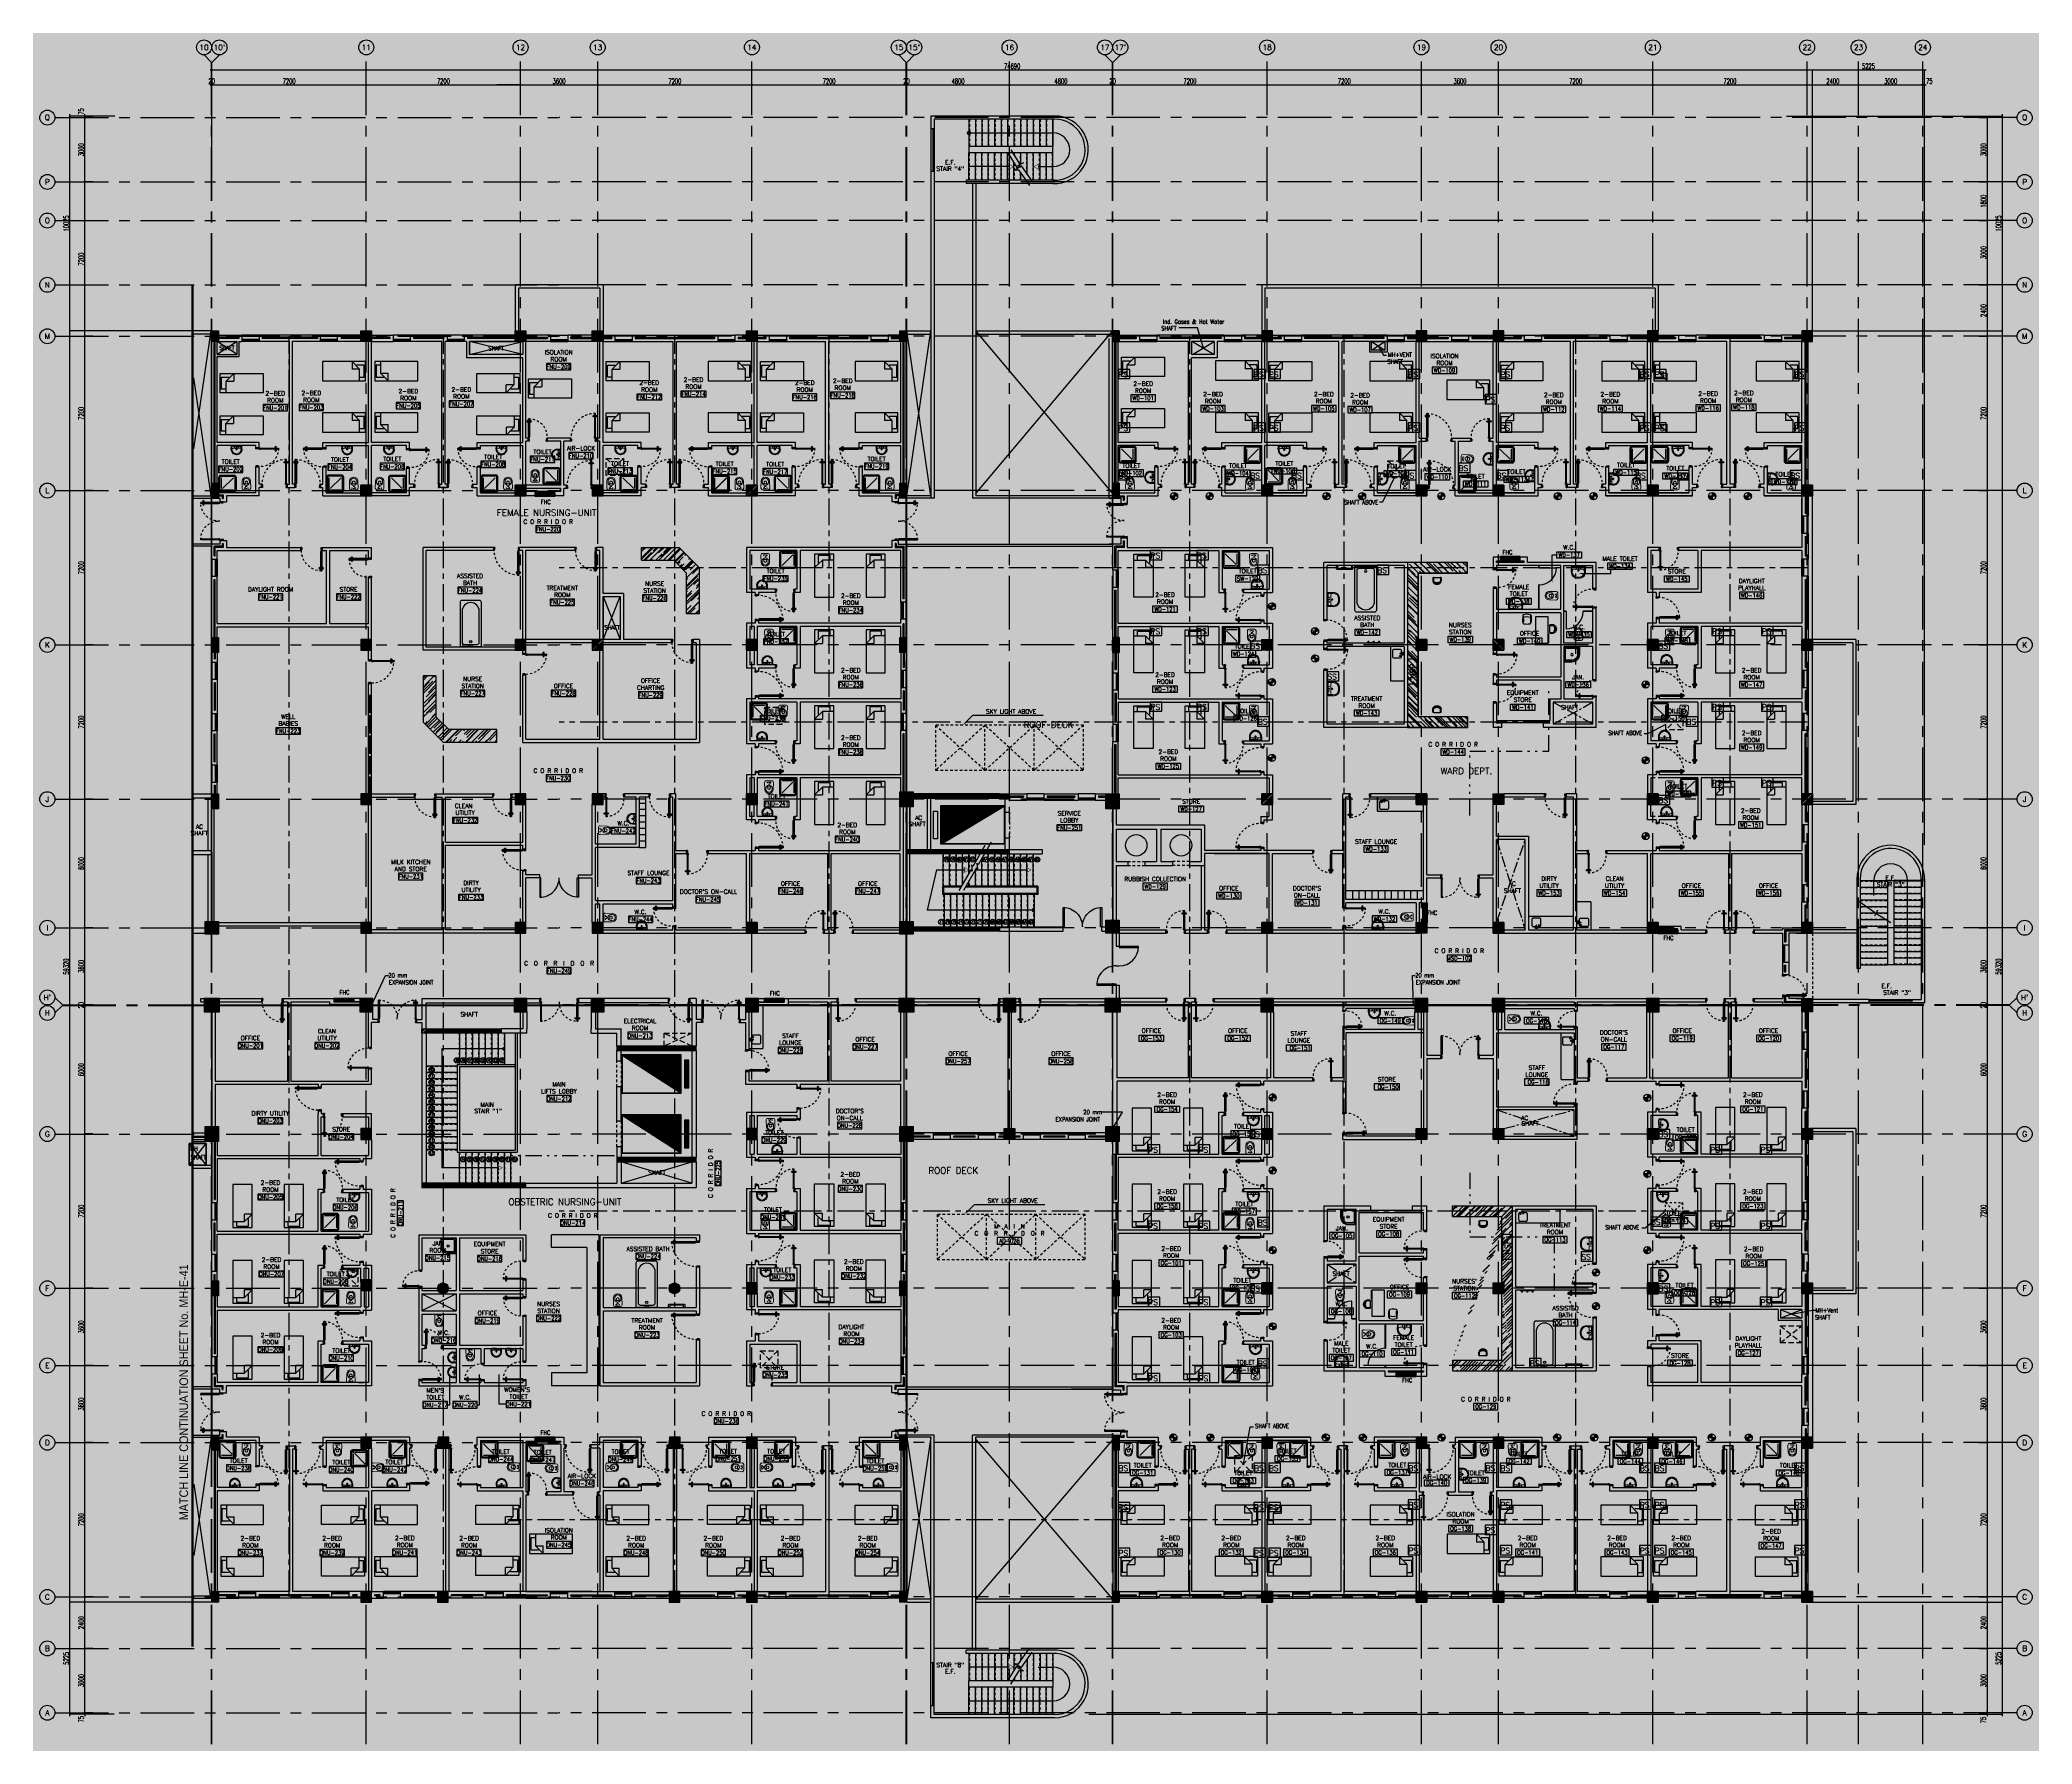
# Model space of a CAD drawing. Extents: x 88852.7 to 88945.7, y 39921.6 to 40001.1.
import ezdxf
from ezdxf.enums import TextEntityAlignment as Align

# ---------------------------------------------------------------- set-up
doc = ezdxf.new("R2010")
doc.units = 0
doc.header["$MEASUREMENT"] = 0
doc.header["$PDMODE"] = 34
for name, pattern in [('2DASHES', [1.7, 0.75, -0.25, 0.1, -0.25, 0.1, -0.25]), ('CENTER', [2, 1.25, -0.25, 0.25, -0.25]), ('CENTER2', [1.125, 0.75, -0.125, 0.125, -0.125]), ('CENTERX2', [4, 2.5, -0.5, 0.5, -0.5]), ('DASHED', [0.75, 0.5, -0.25]), ('HIDDEN', [0.375, 0.25, -0.125]), ('HIDDEN2', [0.1875, 0.125, -0.0625])]:
    doc.linetypes.add(name, pattern=pattern)
doc.layers.get('0').update_dxf_attribs({"color": 11, "linetype": 'CONTINUOUS'})
doc.layers.get('DEFPOINTS').update_dxf_attribs({"color": 11, "linetype": 'CONTINUOUS'})
for name, color, linetype in [('A-FUR-ACCES', 11, 'CONTINUOUS'), ('A-TILES', 11, 'CONTINUOUS'), ('AX', 11, 'CONTINUOUS'), ('AX-CR', 11, 'CONTINUOUS'), ('AX-DIM', 11, 'CONTINUOUS'), ('AX-TXT', 11, 'CONTINUOUS'), ('AXES', 11, 'CENTERX2'), ('AXES1', 11, 'CENTER'), ('COL', 11, 'CONTINUOUS'), ('COUNTER', 11, 'CONTINUOUS'), ('DIM', 11, 'CONTINUOUS'), ('DOOR', 11, 'CONTINUOUS'), ('E-SYSTEM', 4, 'CONTINUOUS'), ('EJ', 11, 'CONTINUOUS'), ('ELEV', 11, 'CONTINUOUS'), ('FHC', 11, 'CONTINUOUS'), ('FIX', 11, 'CONTINUOUS'), ('FMCHAIR', 11, 'CONTINUOUS'), ('FMDESK', 11, 'CONTINUOUS'), ('FUR', 11, 'CONTINUOUS'), ('HAT', 11, 'CONTINUOUS'), ('HIDDEN', 11, 'HIDDEN2'), ('IND-ES-L', 11, '2DASHES'), ('INSUL', 11, 'CONTINUOUS'), ('LIFTS', 11, 'CONTINUOUS'), ('Locker', 11, 'CONTINUOUS'), ('ME-FIX', 11, 'CONTINUOUS'), ('NON-MEDICAL', 11, 'CONTINUOUS'), ('PART', 11, 'CONTINUOUS'), ('PROJ-L', 11, 'CONTINUOUS'), ('RM-BOX', 11, 'CONTINUOUS'), ('RM-IND', 11, 'CONTINUOUS'), ('RM-NAME', 11, 'CONTINUOUS'), ('RM-NO', 11, 'CONTINUOUS'), ('ROOF', 11, 'CONTINUOUS'), ('SHAFT', 11, 'CONTINUOUS'), ('STR', 11, 'CONTINUOUS'), ('STR-H', 11, 'HIDDEN2'), ('SUNI-FUR', 11, 'CONTINUOUS'), ('TEXT', 11, 'CONTINUOUS'), ('TXT1', 3, 'CONTINUOUS'), ('WALL', 11, 'CONTINUOUS'), ('WALL-F', 11, 'CONTINUOUS'), ('WIN', 11, 'CONTINUOUS')]:
    doc.layers.add(name, color=color, linetype=linetype)
doc.styles.add('ROMANC', font='romanc', dxfattribs={"height": 0.1})
doc.styles.add('ROMANS', font='ROMANS.shx', dxfattribs={"width": 0.6})
doc.styles.add('SIMPLEX', font='simplex.shx', dxfattribs={"width": 0.8})
doc.styles.add('TTXT', font='swisse.ttf', dxfattribs={"width": 0.6})
doc.dimstyles.new('DIM-OUT', dxfattribs={"dimscale": 0, "dimtxt": 0.24, "dimasz": 0.08, "dimexe": 0.02, "dimexo": 0.02, "dimgap": 0.05, "dimtad": 1, "dimdec": 0, "dimlfac": 1000, "dimzin": 0, "dimdsep": 46, "dimtxsty": 'ROMANS', "dimblk1": 'ARCHTICK', "dimblk2": 'ARCHTICK', "dimsah": 1, "dimcen": 0.01, "dimdle": 0.08, "dimclrd": 7, "dimclre": 7, "dimclrt": 2, "dimadec": 0, "dimazin": 0, "dimtp": 2, "dimtm": 2, "dimtfac": 0.114286, "dimtdec": 0, "dimtix": 1, "dimtmove": 2, "dimatfit": 3, "dimldrblk": 'ARCHTICK', "dimfxl": 0, "dimtolj": 1, "dimtzin": 0, "dimarcsym": 0})
doc.dimstyles.new('DIM7', dxfattribs={"dimtxt": 0.24, "dimasz": 0.08, "dimexe": 0.07, "dimexo": 0.05, "dimgap": 0.07, "dimtad": 1, "dimzin": 0, "dimdsep": 46, "dimtxsty": 'SIMPLEX', "dimblk": 'ARCHTICK', "dimcen": 0.05, "dimdle": 0.05, "dimclrd": 4, "dimclre": 4, "dimclrt": 2, "dimadec": 0, "dimazin": 0, "dimtp": 2, "dimtm": 2, "dimtfac": 0.114286, "dimtix": 1, "dimtmove": 2, "dimatfit": 3, "dimldrblk": 'DOT', "dimfxl": 0, "dimtolj": 1, "dimtzin": 0, "dimarcsym": 0})
pattern_1 = [(45, (-187159.60524, -17370.283364), (-0.0265165042945, 0.0265165042945), [])]
pattern_2 = [(135, (89000.59038, 39919.887153), (0.026516504, 0.026516504), [])]
pattern_3 = [(45, (88602.27408, 39809.97983), (0.25455844, 0.6788225), [4.5, -0.6, 1.5, -0.3]), (45, (88602.45015, 39810.36803), (-0.49426764, 0.07000357), [0.9, -0.099, 1.8, -0.225]), (45, (88602.19983, 39810.2662), (0.96095812, 1.24521504), [2.4, -0.42, 1.2, -0.3])]
pattern_4 = [(45, (88602.274076, 39904.688557), (-0.0265165043, 0.0265165043), [])]

# ---------------------------------------------------------------- blocks, each defined once
blk = doc.blocks.new('RM1')
at = {"layer": 'RM-BOX'}
blk.add_lwpolyline([(570, -200), (-570, -200), (-570, -500), (570, -500)], close=True, dxfattribs=at)
at = {"layer": 'RM-NAME', "style": 'ROMANS'}
for tag, p in [('ROOMNAME1', (0, 324)), ('ROOMNAME2', (0, 0))]:
    blk.add_attdef(tag, text='', height=200, dxfattribs=at).set_placement(p, align=Align.MIDDLE)
at = {"layer": 'RM-NO', "style": 'ROMANS', "width": 0.8}
blk.add_attdef('ROOMNO', text='', height=200, dxfattribs=at).set_placement((0, -350), align=Align.MIDDLE)
blk = doc.blocks.new('_ARCHTICK')
at = {"color": 0, "linetype": 'ByBlock', "const_width": 0.15}
blk.add_lwpolyline([(-0.5, -0.5), (0.5, 0.5)], dxfattribs=at)
blk = doc.blocks.new('*D175')
at = {"layer": 'AX-DIM', "color": 7, "lineweight": -2}
for p, q in [((88943.63, 39928.23), (88944.33, 39928.23)), ((88944.31, 39928.31), (88944.31, 39922.925)), ((88901.685, 39923.005), (88944.33, 39923.005))]:
    blk.add_line(p, q, dxfattribs=at)
at = {"layer": 'DEFPOINTS', "color": 0}
for p in [(88943.61, 39928.23), (88901.665, 39923.005), (88944.31, 39923.005)]:
    blk.add_point(p, dxfattribs=at)
at = {"layer": 'AX-DIM', "color": 7, "lineweight": -2, "xscale": 0.08, "yscale": 0.08, "zscale": 0.08}
for p, rotation in [((88944.31, 39928.23), 90), ((88944.31, 39923.005), 270)]:
    blk.add_blockref('_ARCHTICK', p, dxfattribs=dict(at, rotation=rotation))
at = {"layer": 'AX-DIM', "color": 2, "insert": (88944.14, 39925.617), "char_height": 0.24, "attachment_point": 5, "rotation": 90, "style": 'ROMANS'}
blk.add_mtext('\\A1;5225', dxfattribs=at)
blk = doc.blocks.new('*D133')
at = {"layer": 'AX-DIM', "color": 7, "lineweight": -2}
for p, q in [((88934.241, 39997.575), (88944.33, 39997.575)), ((88944.31, 39997.655), (88944.31, 39987.47)), ((88943.63, 39987.55), (88944.33, 39987.55))]:
    blk.add_line(p, q, dxfattribs=at)
at = {"layer": 'DEFPOINTS', "color": 0}
for p in [(88934.221, 39997.575), (88943.61, 39987.55), (88944.31, 39987.55)]:
    blk.add_point(p, dxfattribs=at)
at = {"layer": 'AX-DIM', "color": 7, "lineweight": -2, "xscale": 0.08, "yscale": 0.08, "zscale": 0.08}
for p, rotation in [((88944.31, 39997.575), 90), ((88944.31, 39987.55), 270)]:
    blk.add_blockref('_ARCHTICK', p, dxfattribs=dict(at, rotation=rotation))
at = {"layer": 'AX-DIM', "color": 2, "insert": (88944.14, 39992.562), "char_height": 0.24, "attachment_point": 5, "rotation": 90, "style": 'ROMANS'}
blk.add_mtext('\\A1;10025', dxfattribs=at)
blk = doc.blocks.new('*D135')
at = {"layer": 'AX-DIM', "color": 7, "lineweight": -2}
for p, q in [((88920.73, 39999.028), (88928.09, 39999.028)), ((88920.81, 39998.648), (88920.81, 39999.048)), ((88928.01, 39998.648), (88928.01, 39999.048))]:
    blk.add_line(p, q, dxfattribs=at)
at = {"layer": 'DEFPOINTS', "color": 0}
for p in [(88920.81, 39998.628), (88928.01, 39999.028), (88928.01, 39998.628)]:
    blk.add_point(p, dxfattribs=at)
at = {"layer": 'AX-DIM', "color": 7, "lineweight": -2, "xscale": 0.08, "yscale": 0.08, "zscale": 0.08, "rotation": 180}
blk.add_blockref('_ARCHTICK', (88920.81, 39999.028), dxfattribs=at)
at = {"layer": 'AX-DIM', "color": 7, "lineweight": -2, "xscale": 0.08, "yscale": 0.08, "zscale": 0.08}
blk.add_blockref('_ARCHTICK', (88928.01, 39999.028), dxfattribs=at)
at = {"layer": 'AX-DIM', "color": 2, "insert": (88924.41, 39999.198), "char_height": 0.24, "attachment_point": 5, "style": 'ROMANS'}
blk.add_mtext('\\A1;7200', dxfattribs=at)
blk = doc.blocks.new('*D112')
at = {"layer": 'AX-DIM', "color": 7, "lineweight": -2}
for p, q in [((88860.69, 39999.728), (88935.54, 39999.728)), ((88860.77, 39995.09), (88860.77, 39999.748)), ((88935.46, 39987.57), (88935.46, 39999.748))]:
    blk.add_line(p, q, dxfattribs=at)
at = {"layer": 'DEFPOINTS', "color": 0}
for p in [(88935.46, 39999.728), (88860.77, 39995.07), (88935.46, 39987.55)]:
    blk.add_point(p, dxfattribs=at)
at = {"layer": 'AX-DIM', "color": 7, "lineweight": -2, "xscale": 0.08, "yscale": 0.08, "zscale": 0.08, "rotation": 180}
blk.add_blockref('_ARCHTICK', (88860.77, 39999.728), dxfattribs=at)
at = {"layer": 'AX-DIM', "color": 7, "lineweight": -2, "xscale": 0.08, "yscale": 0.08, "zscale": 0.08}
blk.add_blockref('_ARCHTICK', (88935.46, 39999.728), dxfattribs=at)
at = {"layer": 'AX-DIM', "color": 2, "insert": (88898.115, 39999.898), "char_height": 0.24, "attachment_point": 5, "style": 'ROMANS'}
blk.add_mtext('\\A1;74690', dxfattribs=at)
blk = doc.blocks.new('*D134')
at = {"layer": 'AX-DIM', "color": 7, "lineweight": -2}
for p, q in [((88875.09, 39999.028), (88878.85, 39999.028)), ((88875.17, 39998.648), (88875.17, 39999.048)), ((88878.77, 39998.648), (88878.77, 39999.048))]:
    blk.add_line(p, q, dxfattribs=at)
at = {"layer": 'DEFPOINTS', "color": 0}
for p in [(88875.17, 39998.628), (88878.77, 39999.028), (88878.77, 39998.628)]:
    blk.add_point(p, dxfattribs=at)
at = {"layer": 'AX-DIM', "color": 7, "lineweight": -2, "xscale": 0.08, "yscale": 0.08, "zscale": 0.08, "rotation": 180}
blk.add_blockref('_ARCHTICK', (88875.17, 39999.028), dxfattribs=at)
at = {"layer": 'AX-DIM', "color": 7, "lineweight": -2, "xscale": 0.08, "yscale": 0.08, "zscale": 0.08}
blk.add_blockref('_ARCHTICK', (88878.77, 39999.028), dxfattribs=at)
at = {"layer": 'AX-DIM', "color": 2, "insert": (88876.97, 39999.198), "char_height": 0.24, "attachment_point": 5, "style": 'ROMANS'}
blk.add_mtext('\\A1;3600', dxfattribs=at)
blk = doc.blocks.new('*D171')
at = {"layer": 'AX-DIM', "color": 7, "lineweight": -2}
for p, q in [((88875.09, 39999.028), (88878.85, 39999.028)), ((88875.17, 39998.648), (88875.17, 39999.048)), ((88878.77, 39998.648), (88878.77, 39999.048))]:
    blk.add_line(p, q, dxfattribs=at)
at = {"layer": 'DEFPOINTS', "color": 0}
for p in [(88875.17, 39998.628), (88878.77, 39999.028), (88878.77, 39998.628)]:
    blk.add_point(p, dxfattribs=at)
at = {"layer": 'AX-DIM', "color": 7, "lineweight": -2, "xscale": 0.08, "yscale": 0.08, "zscale": 0.08, "rotation": 180}
blk.add_blockref('_ARCHTICK', (88875.17, 39999.028), dxfattribs=at)
at = {"layer": 'AX-DIM', "color": 7, "lineweight": -2, "xscale": 0.08, "yscale": 0.08, "zscale": 0.08}
blk.add_blockref('_ARCHTICK', (88878.77, 39999.028), dxfattribs=at)
at = {"layer": 'AX-DIM', "color": 2, "insert": (88876.97, 39999.198), "char_height": 0.24, "attachment_point": 5, "style": 'ROMANS'}
blk.add_mtext('\\A1;3600', dxfattribs=at)
blk = doc.blocks.new('*D172')
at = {"layer": 'AX-DIM', "color": 7, "lineweight": -2}
for p, q in [((88875.09, 39999.028), (88878.85, 39999.028)), ((88875.17, 39998.648), (88875.17, 39999.048)), ((88878.77, 39998.648), (88878.77, 39999.048))]:
    blk.add_line(p, q, dxfattribs=at)
at = {"layer": 'DEFPOINTS', "color": 0}
for p in [(88875.17, 39998.628), (88878.77, 39999.028), (88878.77, 39998.628)]:
    blk.add_point(p, dxfattribs=at)
at = {"layer": 'AX-DIM', "color": 7, "lineweight": -2, "xscale": 0.08, "yscale": 0.08, "zscale": 0.08, "rotation": 180}
blk.add_blockref('_ARCHTICK', (88875.17, 39999.028), dxfattribs=at)
at = {"layer": 'AX-DIM', "color": 7, "lineweight": -2, "xscale": 0.08, "yscale": 0.08, "zscale": 0.08}
blk.add_blockref('_ARCHTICK', (88878.77, 39999.028), dxfattribs=at)
at = {"layer": 'AX-DIM', "color": 2, "insert": (88876.97, 39999.198), "char_height": 0.24, "attachment_point": 5, "style": 'ROMANS'}
blk.add_mtext('\\A1;3600', dxfattribs=at)
blk = doc.blocks.new('*D170')
at = {"layer": 'AX-DIM', "color": 7, "lineweight": -2}
for p, q in [((88860.75, 39999.028), (88860.67, 39999.028)), ((88860.75, 39998.648), (88860.75, 39999.048)), ((88860.75, 39999.028), (88860.77, 39999.028)), ((88860.77, 39998.648), (88860.77, 39999.048)), ((88860.77, 39999.028), (88860.85, 39999.028))]:
    blk.add_line(p, q, dxfattribs=at)
at = {"layer": 'DEFPOINTS', "color": 0}
for p in [(88860.75, 39998.628), (88860.77, 39999.028), (88860.77, 39998.628)]:
    blk.add_point(p, dxfattribs=at)
at = {"layer": 'AX-DIM', "color": 7, "lineweight": -2, "xscale": 0.08, "yscale": 0.08, "zscale": 0.08}
blk.add_blockref('_ARCHTICK', (88860.75, 39999.028), dxfattribs=at)
at = {"layer": 'AX-DIM', "color": 7, "lineweight": -2, "xscale": 0.08, "yscale": 0.08, "zscale": 0.08, "rotation": 180}
blk.add_blockref('_ARCHTICK', (88860.77, 39999.028), dxfattribs=at)
at = {"layer": 'AX-DIM', "color": 2, "insert": (88860.76, 39999.198), "char_height": 0.24, "attachment_point": 5, "style": 'ROMANS'}
blk.add_mtext('\\A1;20', dxfattribs=at)
blk = doc.blocks.new('*D169')
at = {"layer": 'AX-DIM', "color": 7, "lineweight": -2}
for p, q in [((88860.69, 39999.028), (88868.05, 39999.028)), ((88860.77, 39998.648), (88860.77, 39999.048)), ((88867.97, 39998.648), (88867.97, 39999.048))]:
    blk.add_line(p, q, dxfattribs=at)
at = {"layer": 'DEFPOINTS', "color": 0}
for p in [(88860.77, 39998.628), (88867.97, 39999.028), (88867.97, 39998.628)]:
    blk.add_point(p, dxfattribs=at)
at = {"layer": 'AX-DIM', "color": 7, "lineweight": -2, "xscale": 0.08, "yscale": 0.08, "zscale": 0.08, "rotation": 180}
blk.add_blockref('_ARCHTICK', (88860.77, 39999.028), dxfattribs=at)
at = {"layer": 'AX-DIM', "color": 7, "lineweight": -2, "xscale": 0.08, "yscale": 0.08, "zscale": 0.08}
blk.add_blockref('_ARCHTICK', (88867.97, 39999.028), dxfattribs=at)
at = {"layer": 'AX-DIM', "color": 2, "insert": (88864.37, 39999.198), "char_height": 0.24, "attachment_point": 5, "style": 'ROMANS'}
blk.add_mtext('\\A1;7200', dxfattribs=at)
blk = doc.blocks.new('*D168')
at = {"layer": 'AX-DIM', "color": 7, "lineweight": -2}
for p, q in [((88867.89, 39999.028), (88875.25, 39999.028)), ((88867.97, 39998.648), (88867.97, 39999.048)), ((88875.17, 39998.648), (88875.17, 39999.048))]:
    blk.add_line(p, q, dxfattribs=at)
at = {"layer": 'DEFPOINTS', "color": 0}
for p in [(88867.97, 39998.628), (88875.17, 39999.028), (88875.17, 39998.628)]:
    blk.add_point(p, dxfattribs=at)
at = {"layer": 'AX-DIM', "color": 7, "lineweight": -2, "xscale": 0.08, "yscale": 0.08, "zscale": 0.08, "rotation": 180}
blk.add_blockref('_ARCHTICK', (88867.97, 39999.028), dxfattribs=at)
at = {"layer": 'AX-DIM', "color": 7, "lineweight": -2, "xscale": 0.08, "yscale": 0.08, "zscale": 0.08}
blk.add_blockref('_ARCHTICK', (88875.17, 39999.028), dxfattribs=at)
at = {"layer": 'AX-DIM', "color": 2, "insert": (88871.57, 39999.198), "char_height": 0.24, "attachment_point": 5, "style": 'ROMANS'}
blk.add_mtext('\\A1;7200', dxfattribs=at)
blk = doc.blocks.new('*D167')
at = {"layer": 'AX-DIM', "color": 7, "lineweight": -2}
for p, q in [((88943.61, 39994.58), (88943.61, 39992.62)), ((88943.23, 39994.5), (88943.63, 39994.5)), ((88943.23, 39992.7), (88943.63, 39992.7))]:
    blk.add_line(p, q, dxfattribs=at)
at = {"layer": 'DEFPOINTS', "color": 0}
for p in [(88943.21, 39994.5), (88943.21, 39992.7), (88943.61, 39992.7)]:
    blk.add_point(p, dxfattribs=at)
at = {"layer": 'AX-DIM', "color": 7, "lineweight": -2, "xscale": 0.08, "yscale": 0.08, "zscale": 0.08}
for p, rotation in [((88943.61, 39994.5), 90), ((88943.61, 39992.7), 270)]:
    blk.add_blockref('_ARCHTICK', p, dxfattribs=dict(at, rotation=rotation))
at = {"layer": 'AX-DIM', "color": 2, "insert": (88943.44, 39993.6), "char_height": 0.24, "attachment_point": 5, "rotation": 90, "style": 'ROMANS'}
blk.add_mtext('\\A1;1800', dxfattribs=at)
blk = doc.blocks.new('*D166')
at = {"layer": 'AX-DIM', "color": 7, "lineweight": -2}
for p, q in [((88943.23, 39992.7), (88943.63, 39992.7)), ((88943.61, 39992.78), (88943.61, 39989.62)), ((88943.23, 39989.7), (88943.63, 39989.7))]:
    blk.add_line(p, q, dxfattribs=at)
at = {"layer": 'DEFPOINTS', "color": 0}
for p in [(88943.21, 39992.7), (88943.21, 39989.7), (88943.61, 39989.7)]:
    blk.add_point(p, dxfattribs=at)
at = {"layer": 'AX-DIM', "color": 7, "lineweight": -2, "xscale": 0.08, "yscale": 0.08, "zscale": 0.08}
for p, rotation in [((88943.61, 39992.7), 90), ((88943.61, 39989.7), 270)]:
    blk.add_blockref('_ARCHTICK', p, dxfattribs=dict(at, rotation=rotation))
at = {"layer": 'AX-DIM', "color": 2, "insert": (88943.44, 39991.2), "char_height": 0.24, "attachment_point": 5, "rotation": 90, "style": 'ROMANS'}
blk.add_mtext('\\A1;3000', dxfattribs=at)
blk = doc.blocks.new('*D165')
at = {"layer": 'AX-DIM', "color": 7, "lineweight": -2}
for p, q in [((88943.23, 39997.5), (88943.63, 39997.5)), ((88943.61, 39997.58), (88943.61, 39994.42)), ((88943.23, 39994.5), (88943.63, 39994.5))]:
    blk.add_line(p, q, dxfattribs=at)
at = {"layer": 'DEFPOINTS', "color": 0}
for p in [(88943.21, 39997.5), (88943.21, 39994.5), (88943.61, 39994.5)]:
    blk.add_point(p, dxfattribs=at)
at = {"layer": 'AX-DIM', "color": 7, "lineweight": -2, "xscale": 0.08, "yscale": 0.08, "zscale": 0.08}
for p, rotation in [((88943.61, 39997.5), 90), ((88943.61, 39994.5), 270)]:
    blk.add_blockref('_ARCHTICK', p, dxfattribs=dict(at, rotation=rotation))
at = {"layer": 'AX-DIM', "color": 2, "insert": (88943.44, 39996), "char_height": 0.24, "attachment_point": 5, "rotation": 90, "style": 'ROMANS'}
blk.add_mtext('\\A1;3000', dxfattribs=at)
blk = doc.blocks.new('*D164')
at = {"layer": 'AX-DIM', "color": 7, "lineweight": -2}
for p, q in [((88940.61, 39999.028), (88940.53, 39999.028)), ((88940.61, 39998.648), (88940.61, 39999.048)), ((88940.61, 39999.028), (88940.685, 39999.028)), ((88940.685, 39998.648), (88940.685, 39999.048)), ((88940.685, 39999.028), (88940.765, 39999.028))]:
    blk.add_line(p, q, dxfattribs=at)
at = {"layer": 'DEFPOINTS', "color": 0}
for p in [(88940.61, 39998.628), (88940.685, 39999.028), (88940.685, 39998.628)]:
    blk.add_point(p, dxfattribs=at)
at = {"layer": 'AX-DIM', "color": 7, "lineweight": -2, "xscale": 0.08, "yscale": 0.08, "zscale": 0.08}
blk.add_blockref('_ARCHTICK', (88940.61, 39999.028), dxfattribs=at)
at = {"layer": 'AX-DIM', "color": 7, "lineweight": -2, "xscale": 0.08, "yscale": 0.08, "zscale": 0.08, "rotation": 180}
blk.add_blockref('_ARCHTICK', (88940.685, 39999.028), dxfattribs=at)
at = {"layer": 'AX-DIM', "color": 2, "insert": (88940.911, 39999.203), "char_height": 0.24, "attachment_point": 5, "style": 'ROMANS'}
blk.add_mtext('\\A1;75', dxfattribs=at)
blk = doc.blocks.new('*D163')
at = {"layer": 'AX-DIM', "color": 7, "lineweight": -2}
for p, q in [((88937.53, 39999.028), (88940.69, 39999.028)), ((88937.61, 39998.648), (88937.61, 39999.048)), ((88940.61, 39998.648), (88940.61, 39999.048))]:
    blk.add_line(p, q, dxfattribs=at)
at = {"layer": 'DEFPOINTS', "color": 0}
for p in [(88937.61, 39998.628), (88940.61, 39999.028), (88940.61, 39998.628)]:
    blk.add_point(p, dxfattribs=at)
at = {"layer": 'AX-DIM', "color": 7, "lineweight": -2, "xscale": 0.08, "yscale": 0.08, "zscale": 0.08, "rotation": 180}
blk.add_blockref('_ARCHTICK', (88937.61, 39999.028), dxfattribs=at)
at = {"layer": 'AX-DIM', "color": 7, "lineweight": -2, "xscale": 0.08, "yscale": 0.08, "zscale": 0.08}
blk.add_blockref('_ARCHTICK', (88940.61, 39999.028), dxfattribs=at)
at = {"layer": 'AX-DIM', "color": 2, "insert": (88939.11, 39999.198), "char_height": 0.24, "attachment_point": 5, "style": 'ROMANS'}
blk.add_mtext('\\A1;3000', dxfattribs=at)
blk = doc.blocks.new('*D162')
at = {"layer": 'AX-DIM', "color": 7, "lineweight": -2}
for p, q in [((88935.13, 39999.028), (88937.69, 39999.028)), ((88935.21, 39998.648), (88935.21, 39999.048)), ((88937.61, 39998.648), (88937.61, 39999.048))]:
    blk.add_line(p, q, dxfattribs=at)
at = {"layer": 'DEFPOINTS', "color": 0}
for p in [(88935.21, 39998.628), (88937.61, 39999.028), (88937.61, 39998.628)]:
    blk.add_point(p, dxfattribs=at)
at = {"layer": 'AX-DIM', "color": 7, "lineweight": -2, "xscale": 0.08, "yscale": 0.08, "zscale": 0.08, "rotation": 180}
blk.add_blockref('_ARCHTICK', (88935.21, 39999.028), dxfattribs=at)
at = {"layer": 'AX-DIM', "color": 7, "lineweight": -2, "xscale": 0.08, "yscale": 0.08, "zscale": 0.08}
blk.add_blockref('_ARCHTICK', (88937.61, 39999.028), dxfattribs=at)
at = {"layer": 'AX-DIM', "color": 2, "insert": (88936.41, 39999.198), "char_height": 0.24, "attachment_point": 5, "style": 'ROMANS'}
blk.add_mtext('\\A1;2400', dxfattribs=at)
blk = doc.blocks.new('*D161')
at = {"layer": 'AX-DIM', "color": 7, "lineweight": -2}
for p, q in [((88927.93, 39999.028), (88935.29, 39999.028)), ((88928.01, 39998.648), (88928.01, 39999.048)), ((88935.21, 39998.648), (88935.21, 39999.048))]:
    blk.add_line(p, q, dxfattribs=at)
at = {"layer": 'DEFPOINTS', "color": 0}
for p in [(88928.01, 39998.628), (88935.21, 39999.028), (88935.21, 39998.628)]:
    blk.add_point(p, dxfattribs=at)
at = {"layer": 'AX-DIM', "color": 7, "lineweight": -2, "xscale": 0.08, "yscale": 0.08, "zscale": 0.08, "rotation": 180}
blk.add_blockref('_ARCHTICK', (88928.01, 39999.028), dxfattribs=at)
at = {"layer": 'AX-DIM', "color": 7, "lineweight": -2, "xscale": 0.08, "yscale": 0.08, "zscale": 0.08}
blk.add_blockref('_ARCHTICK', (88935.21, 39999.028), dxfattribs=at)
at = {"layer": 'AX-DIM', "color": 2, "insert": (88931.61, 39999.198), "char_height": 0.24, "attachment_point": 5, "style": 'ROMANS'}
blk.add_mtext('\\A1;7200', dxfattribs=at)
blk = doc.blocks.new('*D160')
at = {"layer": 'AX-DIM', "color": 7, "lineweight": -2}
for p, q in [((88943.23, 39987.3), (88943.63, 39987.3)), ((88943.61, 39987.38), (88943.61, 39980.02)), ((88943.23, 39980.1), (88943.63, 39980.1))]:
    blk.add_line(p, q, dxfattribs=at)
at = {"layer": 'DEFPOINTS', "color": 0}
for p in [(88943.21, 39987.3), (88943.21, 39980.1), (88943.61, 39980.1)]:
    blk.add_point(p, dxfattribs=at)
at = {"layer": 'AX-DIM', "color": 7, "lineweight": -2, "xscale": 0.08, "yscale": 0.08, "zscale": 0.08}
for p, rotation in [((88943.61, 39987.3), 90), ((88943.61, 39980.1), 270)]:
    blk.add_blockref('_ARCHTICK', p, dxfattribs=dict(at, rotation=rotation))
at = {"layer": 'AX-DIM', "color": 2, "insert": (88943.44, 39983.7), "char_height": 0.24, "attachment_point": 5, "rotation": 90, "style": 'ROMANS'}
blk.add_mtext('\\A1;7200', dxfattribs=at)
blk = doc.blocks.new('*D159')
at = {"layer": 'AX-DIM', "color": 7, "lineweight": -2}
for p, q in [((88943.23, 39972.9), (88943.63, 39972.9)), ((88943.61, 39972.98), (88943.61, 39965.62)), ((88943.23, 39965.7), (88943.63, 39965.7))]:
    blk.add_line(p, q, dxfattribs=at)
at = {"layer": 'DEFPOINTS', "color": 0}
for p in [(88943.21, 39972.9), (88943.21, 39965.7), (88943.61, 39965.7)]:
    blk.add_point(p, dxfattribs=at)
at = {"layer": 'AX-DIM', "color": 7, "lineweight": -2, "xscale": 0.08, "yscale": 0.08, "zscale": 0.08}
for p, rotation in [((88943.61, 39972.9), 90), ((88943.61, 39965.7), 270)]:
    blk.add_blockref('_ARCHTICK', p, dxfattribs=dict(at, rotation=rotation))
at = {"layer": 'AX-DIM', "color": 2, "insert": (88943.44, 39969.3), "char_height": 0.24, "attachment_point": 5, "rotation": 90, "style": 'ROMANS'}
blk.add_mtext('\\A1;7200', dxfattribs=at)
blk = doc.blocks.new('*D158')
at = {"layer": 'AX-DIM', "color": 7, "lineweight": -2}
for p, q in [((88943.23, 39980.1), (88943.63, 39980.1)), ((88943.61, 39980.18), (88943.61, 39972.82)), ((88943.23, 39972.9), (88943.63, 39972.9))]:
    blk.add_line(p, q, dxfattribs=at)
at = {"layer": 'DEFPOINTS', "color": 0}
for p in [(88943.21, 39980.1), (88943.21, 39972.9), (88943.61, 39972.9)]:
    blk.add_point(p, dxfattribs=at)
at = {"layer": 'AX-DIM', "color": 7, "lineweight": -2, "xscale": 0.08, "yscale": 0.08, "zscale": 0.08}
for p, rotation in [((88943.61, 39980.1), 90), ((88943.61, 39972.9), 270)]:
    blk.add_blockref('_ARCHTICK', p, dxfattribs=dict(at, rotation=rotation))
at = {"layer": 'AX-DIM', "color": 2, "insert": (88943.44, 39976.5), "char_height": 0.24, "attachment_point": 5, "rotation": 90, "style": 'ROMANS'}
blk.add_mtext('\\A1;7200', dxfattribs=at)
blk = doc.blocks.new('*D173')
at = {"layer": 'AX-DIM', "color": 7, "lineweight": -2}
blk.add_line((88935.38, 39999.728), (88940.765, 39999.728), dxfattribs=at)
at = {"layer": 'AX-DIM', "color": 11, "lineweight": -2}
for p, q in [((88935.46, 39999.048), (88935.46, 39999.748)), ((88940.685, 39963.57), (88940.685, 39999.748))]:
    blk.add_line(p, q, dxfattribs=at)
at = {"layer": 'DEFPOINTS', "color": 0}
for p in [(88940.685, 39999.728), (88935.46, 39999.028), (88940.685, 39963.55)]:
    blk.add_point(p, dxfattribs=at)
at = {"layer": 'AX-DIM', "color": 7, "lineweight": -2, "xscale": 0.08, "yscale": 0.08, "zscale": 0.08, "rotation": 180}
blk.add_blockref('_ARCHTICK', (88935.46, 39999.728), dxfattribs=at)
at = {"layer": 'AX-DIM', "color": 7, "lineweight": -2, "xscale": 0.08, "yscale": 0.08, "zscale": 0.08}
blk.add_blockref('_ARCHTICK', (88940.685, 39999.728), dxfattribs=at)
at = {"layer": 'AX-DIM', "color": 2, "insert": (88938.073, 39999.898), "char_height": 0.24, "attachment_point": 5, "style": 'ROMANS'}
blk.add_mtext('\\A1;5225', dxfattribs=at)
blk = doc.blocks.new('*D157')
at = {"layer": 'AX-DIM', "color": 7, "lineweight": -2}
for p, q in [((88943.23, 39989.7), (88943.63, 39989.7)), ((88943.61, 39989.78), (88943.61, 39987.22)), ((88943.23, 39987.3), (88943.63, 39987.3))]:
    blk.add_line(p, q, dxfattribs=at)
at = {"layer": 'DEFPOINTS', "color": 0}
for p in [(88943.21, 39989.7), (88943.21, 39987.3), (88943.61, 39987.3)]:
    blk.add_point(p, dxfattribs=at)
at = {"layer": 'AX-DIM', "color": 7, "lineweight": -2, "xscale": 0.08, "yscale": 0.08, "zscale": 0.08}
for p, rotation in [((88943.61, 39989.7), 90), ((88943.61, 39987.3), 270)]:
    blk.add_blockref('_ARCHTICK', p, dxfattribs=dict(at, rotation=rotation))
at = {"layer": 'AX-DIM', "color": 2, "insert": (88943.44, 39988.5), "char_height": 0.24, "attachment_point": 5, "rotation": 90, "style": 'ROMANS'}
blk.add_mtext('\\A1;2400', dxfattribs=at)
blk = doc.blocks.new('*D156')
at = {"layer": 'AX-DIM', "color": 7, "lineweight": -2}
for p, q in [((88943.23, 39956.1), (88943.63, 39956.1)), ((88943.23, 39956.08), (88943.63, 39956.08)), ((88943.61, 39956.1), (88943.61, 39956.18)), ((88943.61, 39956.1), (88943.61, 39956.08)), ((88943.61, 39956.08), (88943.61, 39956))]:
    blk.add_line(p, q, dxfattribs=at)
at = {"layer": 'DEFPOINTS', "color": 0}
for p in [(88943.21, 39956.1), (88943.21, 39956.08), (88943.61, 39956.08)]:
    blk.add_point(p, dxfattribs=at)
at = {"layer": 'AX-DIM', "color": 7, "lineweight": -2, "xscale": 0.08, "yscale": 0.08, "zscale": 0.08}
for p, rotation in [((88943.61, 39956.1), 270), ((88943.61, 39956.08), 90)]:
    blk.add_blockref('_ARCHTICK', p, dxfattribs=dict(at, rotation=rotation))
at = {"layer": 'AX-DIM', "color": 2, "insert": (88943.44, 39956.09), "char_height": 0.24, "attachment_point": 5, "rotation": 90, "style": 'ROMANS'}
blk.add_mtext('\\A1;20', dxfattribs=at)
blk = doc.blocks.new('*D155')
at = {"layer": 'AX-DIM', "color": 7, "lineweight": -2}
for p, q in [((88943.23, 39959.7), (88943.63, 39959.7)), ((88943.61, 39959.78), (88943.61, 39956.02)), ((88943.23, 39956.1), (88943.63, 39956.1))]:
    blk.add_line(p, q, dxfattribs=at)
at = {"layer": 'DEFPOINTS', "color": 0}
for p in [(88943.21, 39959.7), (88943.21, 39956.1), (88943.61, 39956.1)]:
    blk.add_point(p, dxfattribs=at)
at = {"layer": 'AX-DIM', "color": 7, "lineweight": -2, "xscale": 0.08, "yscale": 0.08, "zscale": 0.08}
for p, rotation in [((88943.61, 39959.7), 90), ((88943.61, 39956.1), 270)]:
    blk.add_blockref('_ARCHTICK', p, dxfattribs=dict(at, rotation=rotation))
at = {"layer": 'AX-DIM', "color": 2, "insert": (88943.44, 39957.9), "char_height": 0.24, "attachment_point": 5, "rotation": 90, "style": 'ROMANS'}
blk.add_mtext('\\A1;3600', dxfattribs=at)
blk = doc.blocks.new('*D154')
at = {"layer": 'AX-DIM', "color": 7, "lineweight": -2}
for p, q in [((88943.23, 39956.08), (88943.63, 39956.08)), ((88943.61, 39956.16), (88943.61, 39950)), ((88943.23, 39950.08), (88943.63, 39950.08))]:
    blk.add_line(p, q, dxfattribs=at)
at = {"layer": 'DEFPOINTS', "color": 0}
for p in [(88943.21, 39956.08), (88943.21, 39950.08), (88943.61, 39950.08)]:
    blk.add_point(p, dxfattribs=at)
at = {"layer": 'AX-DIM', "color": 7, "lineweight": -2, "xscale": 0.08, "yscale": 0.08, "zscale": 0.08}
for p, rotation in [((88943.61, 39956.08), 90), ((88943.61, 39950.08), 270)]:
    blk.add_blockref('_ARCHTICK', p, dxfattribs=dict(at, rotation=rotation))
at = {"layer": 'AX-DIM', "color": 2, "insert": (88943.44, 39953.08), "char_height": 0.24, "attachment_point": 5, "rotation": 90, "style": 'ROMANS'}
blk.add_mtext('\\A1;6000', dxfattribs=at)
blk = doc.blocks.new('*D153')
at = {"layer": 'AX-DIM', "color": 7, "lineweight": -2}
for p, q in [((88943.23, 39939.28), (88943.63, 39939.28)), ((88943.61, 39939.36), (88943.61, 39935.6)), ((88943.23, 39935.68), (88943.63, 39935.68))]:
    blk.add_line(p, q, dxfattribs=at)
at = {"layer": 'DEFPOINTS', "color": 0}
for p in [(88943.21, 39939.28), (88943.21, 39935.68), (88943.61, 39935.68)]:
    blk.add_point(p, dxfattribs=at)
at = {"layer": 'AX-DIM', "color": 7, "lineweight": -2, "xscale": 0.08, "yscale": 0.08, "zscale": 0.08}
for p, rotation in [((88943.61, 39939.28), 90), ((88943.61, 39935.68), 270)]:
    blk.add_blockref('_ARCHTICK', p, dxfattribs=dict(at, rotation=rotation))
at = {"layer": 'AX-DIM', "color": 2, "insert": (88943.44, 39937.48), "char_height": 0.24, "attachment_point": 5, "rotation": 90, "style": 'ROMANS'}
blk.add_mtext('\\A1;3600', dxfattribs=at)
blk = doc.blocks.new('*D152')
at = {"layer": 'AX-DIM', "color": 7, "lineweight": -2}
for p, q in [((88943.23, 39942.88), (88943.63, 39942.88)), ((88943.61, 39942.96), (88943.61, 39939.2)), ((88943.23, 39939.28), (88943.63, 39939.28))]:
    blk.add_line(p, q, dxfattribs=at)
at = {"layer": 'DEFPOINTS', "color": 0}
for p in [(88943.21, 39942.88), (88943.21, 39939.28), (88943.61, 39939.28)]:
    blk.add_point(p, dxfattribs=at)
at = {"layer": 'AX-DIM', "color": 7, "lineweight": -2, "xscale": 0.08, "yscale": 0.08, "zscale": 0.08}
for p, rotation in [((88943.61, 39942.88), 90), ((88943.61, 39939.28), 270)]:
    blk.add_blockref('_ARCHTICK', p, dxfattribs=dict(at, rotation=rotation))
at = {"layer": 'AX-DIM', "color": 2, "insert": (88943.44, 39941.08), "char_height": 0.24, "attachment_point": 5, "rotation": 90, "style": 'ROMANS'}
blk.add_mtext('\\A1;3600', dxfattribs=at)
blk = doc.blocks.new('*D151')
at = {"layer": 'AX-DIM', "color": 7, "lineweight": -2}
for p, q in [((88943.23, 39950.08), (88943.63, 39950.08)), ((88943.61, 39950.16), (88943.61, 39942.8)), ((88943.23, 39942.88), (88943.63, 39942.88))]:
    blk.add_line(p, q, dxfattribs=at)
at = {"layer": 'DEFPOINTS', "color": 0}
for p in [(88943.21, 39950.08), (88943.21, 39942.88), (88943.61, 39942.88)]:
    blk.add_point(p, dxfattribs=at)
at = {"layer": 'AX-DIM', "color": 7, "lineweight": -2, "xscale": 0.08, "yscale": 0.08, "zscale": 0.08}
for p, rotation in [((88943.61, 39950.08), 90), ((88943.61, 39942.88), 270)]:
    blk.add_blockref('_ARCHTICK', p, dxfattribs=dict(at, rotation=rotation))
at = {"layer": 'AX-DIM', "color": 2, "insert": (88943.44, 39946.48), "char_height": 0.24, "attachment_point": 5, "rotation": 90, "style": 'ROMANS'}
blk.add_mtext('\\A1;7200', dxfattribs=at)
blk = doc.blocks.new('*D150')
at = {"layer": 'AX-DIM', "color": 7, "lineweight": -2}
for p, q in [((88943.23, 39923.08), (88943.63, 39923.08)), ((88943.23, 39923.005), (88943.63, 39923.005)), ((88943.61, 39923.08), (88943.61, 39923.16)), ((88943.61, 39923.08), (88943.61, 39923.005)), ((88943.61, 39923.005), (88943.61, 39922.925))]:
    blk.add_line(p, q, dxfattribs=at)
at = {"layer": 'DEFPOINTS', "color": 0}
for p in [(88943.21, 39923.08), (88943.21, 39923.005), (88943.61, 39923.005)]:
    blk.add_point(p, dxfattribs=at)
at = {"layer": 'AX-DIM', "color": 7, "lineweight": -2, "xscale": 0.08, "yscale": 0.08, "zscale": 0.08}
for p, rotation in [((88943.61, 39923.08), 270), ((88943.61, 39923.005), 90)]:
    blk.add_blockref('_ARCHTICK', p, dxfattribs=dict(at, rotation=rotation))
at = {"layer": 'AX-DIM', "color": 2, "insert": (88943.435, 39922.74), "char_height": 0.24, "attachment_point": 5, "rotation": 90, "style": 'ROMANS'}
blk.add_mtext('\\A1;75', dxfattribs=at)
blk = doc.blocks.new('*D149')
at = {"layer": 'AX-DIM', "color": 7, "lineweight": -2}
for p, q in [((88943.23, 39926.08), (88943.63, 39926.08)), ((88943.61, 39926.16), (88943.61, 39923)), ((88943.23, 39923.08), (88943.63, 39923.08))]:
    blk.add_line(p, q, dxfattribs=at)
at = {"layer": 'DEFPOINTS', "color": 0}
for p in [(88943.21, 39926.08), (88943.21, 39923.08), (88943.61, 39923.08)]:
    blk.add_point(p, dxfattribs=at)
at = {"layer": 'AX-DIM', "color": 7, "lineweight": -2, "xscale": 0.08, "yscale": 0.08, "zscale": 0.08}
for p, rotation in [((88943.61, 39926.08), 90), ((88943.61, 39923.08), 270)]:
    blk.add_blockref('_ARCHTICK', p, dxfattribs=dict(at, rotation=rotation))
at = {"layer": 'AX-DIM', "color": 2, "insert": (88943.44, 39924.58), "char_height": 0.24, "attachment_point": 5, "rotation": 90, "style": 'ROMANS'}
blk.add_mtext('\\A1;3000', dxfattribs=at)
blk = doc.blocks.new('*D148')
at = {"layer": 'AX-DIM', "color": 7, "lineweight": -2}
for p, q in [((88943.61, 39928.56), (88943.61, 39926)), ((88943.23, 39928.48), (88943.63, 39928.48)), ((88943.23, 39926.08), (88943.63, 39926.08))]:
    blk.add_line(p, q, dxfattribs=at)
at = {"layer": 'DEFPOINTS', "color": 0}
for p in [(88943.21, 39928.48), (88943.21, 39926.08), (88943.61, 39926.08)]:
    blk.add_point(p, dxfattribs=at)
at = {"layer": 'AX-DIM', "color": 7, "lineweight": -2, "xscale": 0.08, "yscale": 0.08, "zscale": 0.08}
for p, rotation in [((88943.61, 39928.48), 90), ((88943.61, 39926.08), 270)]:
    blk.add_blockref('_ARCHTICK', p, dxfattribs=dict(at, rotation=rotation))
at = {"layer": 'AX-DIM', "color": 2, "insert": (88943.44, 39927.28), "char_height": 0.24, "attachment_point": 5, "rotation": 90, "style": 'ROMANS'}
blk.add_mtext('\\A1;2400', dxfattribs=at)
blk = doc.blocks.new('*D147')
at = {"layer": 'AX-DIM', "color": 7, "lineweight": -2}
for p, q in [((88943.23, 39935.68), (88943.63, 39935.68)), ((88943.61, 39935.76), (88943.61, 39928.4)), ((88943.23, 39928.48), (88943.63, 39928.48))]:
    blk.add_line(p, q, dxfattribs=at)
at = {"layer": 'DEFPOINTS', "color": 0}
for p in [(88943.21, 39935.68), (88943.21, 39928.48), (88943.61, 39928.48)]:
    blk.add_point(p, dxfattribs=at)
at = {"layer": 'AX-DIM', "color": 7, "lineweight": -2, "xscale": 0.08, "yscale": 0.08, "zscale": 0.08}
for p, rotation in [((88943.61, 39935.68), 90), ((88943.61, 39928.48), 270)]:
    blk.add_blockref('_ARCHTICK', p, dxfattribs=dict(at, rotation=rotation))
at = {"layer": 'AX-DIM', "color": 2, "insert": (88943.44, 39932.08), "char_height": 0.24, "attachment_point": 5, "rotation": 90, "style": 'ROMANS'}
blk.add_mtext('\\A1;7200', dxfattribs=at)
blk = doc.blocks.new('*D146')
at = {"layer": 'AX-DIM', "color": 7, "lineweight": -2}
for p, q in [((88943.61, 39965.78), (88943.61, 39959.62)), ((88943.23, 39965.7), (88943.63, 39965.7)), ((88943.23, 39959.7), (88943.63, 39959.7))]:
    blk.add_line(p, q, dxfattribs=at)
at = {"layer": 'DEFPOINTS', "color": 0}
for p in [(88943.21, 39965.7), (88943.21, 39959.7), (88943.61, 39959.7)]:
    blk.add_point(p, dxfattribs=at)
at = {"layer": 'AX-DIM', "color": 7, "lineweight": -2, "xscale": 0.08, "yscale": 0.08, "zscale": 0.08}
for p, rotation in [((88943.61, 39965.7), 90), ((88943.61, 39959.7), 270)]:
    blk.add_blockref('_ARCHTICK', p, dxfattribs=dict(at, rotation=rotation))
at = {"layer": 'AX-DIM', "color": 2, "insert": (88943.44, 39962.7), "char_height": 0.24, "attachment_point": 5, "rotation": 90, "style": 'ROMANS'}
blk.add_mtext('\\A1;6000', dxfattribs=at)
blk = doc.blocks.new('*D174')
at = {"layer": 'AX-DIM', "color": 7, "lineweight": -2}
for p, q in [((88935.48, 39987.55), (88944.33, 39987.55)), ((88944.31, 39987.63), (88944.31, 39928.15)), ((88935.48, 39928.23), (88944.33, 39928.23))]:
    blk.add_line(p, q, dxfattribs=at)
at = {"layer": 'DEFPOINTS', "color": 0}
for p in [(88935.46, 39987.55), (88935.46, 39928.23), (88944.31, 39928.23)]:
    blk.add_point(p, dxfattribs=at)
at = {"layer": 'AX-DIM', "color": 7, "lineweight": -2, "xscale": 0.08, "yscale": 0.08, "zscale": 0.08}
for p, rotation in [((88944.31, 39987.55), 90), ((88944.31, 39928.23), 270)]:
    blk.add_blockref('_ARCHTICK', p, dxfattribs=dict(at, rotation=rotation))
at = {"layer": 'AX-DIM', "color": 2, "insert": (88944.14, 39957.89), "char_height": 0.24, "attachment_point": 5, "rotation": 90, "style": 'ROMANS'}
blk.add_mtext('\\A1;59320', dxfattribs=at)
blk = doc.blocks.new('*D145')
at = {"layer": 'AX-DIM', "color": 7, "lineweight": -2}
for p, q in [((88917.13, 39999.028), (88920.89, 39999.028)), ((88917.21, 39998.648), (88917.21, 39999.048)), ((88920.81, 39998.648), (88920.81, 39999.048))]:
    blk.add_line(p, q, dxfattribs=at)
at = {"layer": 'DEFPOINTS', "color": 0}
for p in [(88917.21, 39998.628), (88920.81, 39999.028), (88920.81, 39998.628)]:
    blk.add_point(p, dxfattribs=at)
at = {"layer": 'AX-DIM', "color": 7, "lineweight": -2, "xscale": 0.08, "yscale": 0.08, "zscale": 0.08, "rotation": 180}
blk.add_blockref('_ARCHTICK', (88917.21, 39999.028), dxfattribs=at)
at = {"layer": 'AX-DIM', "color": 7, "lineweight": -2, "xscale": 0.08, "yscale": 0.08, "zscale": 0.08}
blk.add_blockref('_ARCHTICK', (88920.81, 39999.028), dxfattribs=at)
at = {"layer": 'AX-DIM', "color": 2, "insert": (88919.01, 39999.198), "char_height": 0.24, "attachment_point": 5, "style": 'ROMANS'}
blk.add_mtext('\\A1;3600', dxfattribs=at)
blk = doc.blocks.new('*D144')
at = {"layer": 'AX-DIM', "color": 7, "lineweight": -2}
for p, q in [((88902.79, 39999.028), (88902.71, 39999.028)), ((88902.79, 39998.648), (88902.79, 39999.048)), ((88902.79, 39999.028), (88902.81, 39999.028)), ((88902.81, 39998.648), (88902.81, 39999.048)), ((88902.81, 39999.028), (88902.89, 39999.028))]:
    blk.add_line(p, q, dxfattribs=at)
at = {"layer": 'DEFPOINTS', "color": 0}
for p in [(88902.79, 39998.628), (88902.81, 39999.028), (88902.81, 39998.628)]:
    blk.add_point(p, dxfattribs=at)
at = {"layer": 'AX-DIM', "color": 7, "lineweight": -2, "xscale": 0.08, "yscale": 0.08, "zscale": 0.08}
blk.add_blockref('_ARCHTICK', (88902.79, 39999.028), dxfattribs=at)
at = {"layer": 'AX-DIM', "color": 7, "lineweight": -2, "xscale": 0.08, "yscale": 0.08, "zscale": 0.08, "rotation": 180}
blk.add_blockref('_ARCHTICK', (88902.81, 39999.028), dxfattribs=at)
at = {"layer": 'AX-DIM', "color": 2, "insert": (88902.8, 39999.198), "char_height": 0.24, "attachment_point": 5, "style": 'ROMANS'}
blk.add_mtext('\\A1;20', dxfattribs=at)
blk = doc.blocks.new('*D143')
at = {"layer": 'AX-DIM', "color": 7, "lineweight": -2}
for p, q in [((88902.73, 39999.028), (88910.09, 39999.028)), ((88902.81, 39998.648), (88902.81, 39999.048)), ((88910.01, 39998.648), (88910.01, 39999.048))]:
    blk.add_line(p, q, dxfattribs=at)
at = {"layer": 'DEFPOINTS', "color": 0}
for p in [(88902.81, 39998.628), (88910.01, 39999.028), (88910.01, 39998.628)]:
    blk.add_point(p, dxfattribs=at)
at = {"layer": 'AX-DIM', "color": 7, "lineweight": -2, "xscale": 0.08, "yscale": 0.08, "zscale": 0.08, "rotation": 180}
blk.add_blockref('_ARCHTICK', (88902.81, 39999.028), dxfattribs=at)
at = {"layer": 'AX-DIM', "color": 7, "lineweight": -2, "xscale": 0.08, "yscale": 0.08, "zscale": 0.08}
blk.add_blockref('_ARCHTICK', (88910.01, 39999.028), dxfattribs=at)
at = {"layer": 'AX-DIM', "color": 2, "insert": (88906.41, 39999.198), "char_height": 0.24, "attachment_point": 5, "style": 'ROMANS'}
blk.add_mtext('\\A1;7200', dxfattribs=at)
blk = doc.blocks.new('*D142')
at = {"layer": 'AX-DIM', "color": 7, "lineweight": -2}
for p, q in [((88909.93, 39999.028), (88917.29, 39999.028)), ((88910.01, 39998.648), (88910.01, 39999.048)), ((88917.21, 39998.648), (88917.21, 39999.048))]:
    blk.add_line(p, q, dxfattribs=at)
at = {"layer": 'DEFPOINTS', "color": 0}
for p in [(88910.01, 39998.628), (88917.21, 39999.028), (88917.21, 39998.628)]:
    blk.add_point(p, dxfattribs=at)
at = {"layer": 'AX-DIM', "color": 7, "lineweight": -2, "xscale": 0.08, "yscale": 0.08, "zscale": 0.08, "rotation": 180}
blk.add_blockref('_ARCHTICK', (88910.01, 39999.028), dxfattribs=at)
at = {"layer": 'AX-DIM', "color": 7, "lineweight": -2, "xscale": 0.08, "yscale": 0.08, "zscale": 0.08}
blk.add_blockref('_ARCHTICK', (88917.21, 39999.028), dxfattribs=at)
at = {"layer": 'AX-DIM', "color": 2, "insert": (88913.61, 39999.198), "char_height": 0.24, "attachment_point": 5, "style": 'ROMANS'}
blk.add_mtext('\\A1;7200', dxfattribs=at)
blk = doc.blocks.new('*D141')
at = {"layer": 'AX-DIM', "color": 7, "lineweight": -2}
for p, q in [((88893.17, 39999.028), (88893.09, 39999.028)), ((88893.17, 39998.648), (88893.17, 39999.048)), ((88893.17, 39999.028), (88893.19, 39999.028)), ((88893.19, 39998.648), (88893.19, 39999.048)), ((88893.19, 39999.028), (88893.27, 39999.028))]:
    blk.add_line(p, q, dxfattribs=at)
at = {"layer": 'DEFPOINTS', "color": 0}
for p in [(88893.17, 39998.628), (88893.19, 39999.028), (88893.19, 39998.628)]:
    blk.add_point(p, dxfattribs=at)
at = {"layer": 'AX-DIM', "color": 7, "lineweight": -2, "xscale": 0.08, "yscale": 0.08, "zscale": 0.08}
blk.add_blockref('_ARCHTICK', (88893.17, 39999.028), dxfattribs=at)
at = {"layer": 'AX-DIM', "color": 7, "lineweight": -2, "xscale": 0.08, "yscale": 0.08, "zscale": 0.08, "rotation": 180}
blk.add_blockref('_ARCHTICK', (88893.19, 39999.028), dxfattribs=at)
at = {"layer": 'AX-DIM', "color": 2, "insert": (88893.18, 39999.198), "char_height": 0.24, "attachment_point": 5, "style": 'ROMANS'}
blk.add_mtext('\\A1;20', dxfattribs=at)
blk = doc.blocks.new('*D140')
at = {"layer": 'AX-DIM', "color": 7, "lineweight": -2}
for p, q in [((88893.11, 39999.028), (88898.07, 39999.028)), ((88893.19, 39998.648), (88893.19, 39999.048)), ((88897.99, 39998.648), (88897.99, 39999.048))]:
    blk.add_line(p, q, dxfattribs=at)
at = {"layer": 'DEFPOINTS', "color": 0}
for p in [(88893.19, 39998.628), (88897.99, 39999.028), (88897.99, 39998.628)]:
    blk.add_point(p, dxfattribs=at)
at = {"layer": 'AX-DIM', "color": 7, "lineweight": -2, "xscale": 0.08, "yscale": 0.08, "zscale": 0.08, "rotation": 180}
blk.add_blockref('_ARCHTICK', (88893.19, 39999.028), dxfattribs=at)
at = {"layer": 'AX-DIM', "color": 7, "lineweight": -2, "xscale": 0.08, "yscale": 0.08, "zscale": 0.08}
blk.add_blockref('_ARCHTICK', (88897.99, 39999.028), dxfattribs=at)
at = {"layer": 'AX-DIM', "color": 2, "insert": (88895.59, 39999.198), "char_height": 0.24, "attachment_point": 5, "style": 'ROMANS'}
blk.add_mtext('\\A1;4800', dxfattribs=at)
blk = doc.blocks.new('*D139')
at = {"layer": 'AX-DIM', "color": 7, "lineweight": -2}
for p, q in [((88878.69, 39999.028), (88886.05, 39999.028)), ((88878.77, 39998.648), (88878.77, 39999.048)), ((88885.97, 39998.648), (88885.97, 39999.048))]:
    blk.add_line(p, q, dxfattribs=at)
at = {"layer": 'DEFPOINTS', "color": 0}
for p in [(88878.77, 39998.628), (88885.97, 39999.028), (88885.97, 39998.628)]:
    blk.add_point(p, dxfattribs=at)
at = {"layer": 'AX-DIM', "color": 7, "lineweight": -2, "xscale": 0.08, "yscale": 0.08, "zscale": 0.08, "rotation": 180}
blk.add_blockref('_ARCHTICK', (88878.77, 39999.028), dxfattribs=at)
at = {"layer": 'AX-DIM', "color": 7, "lineweight": -2, "xscale": 0.08, "yscale": 0.08, "zscale": 0.08}
blk.add_blockref('_ARCHTICK', (88885.97, 39999.028), dxfattribs=at)
at = {"layer": 'AX-DIM', "color": 2, "insert": (88882.37, 39999.198), "char_height": 0.24, "attachment_point": 5, "style": 'ROMANS'}
blk.add_mtext('\\A1;7200', dxfattribs=at)
blk = doc.blocks.new('*D138')
at = {"layer": 'AX-DIM', "color": 7, "lineweight": -2}
for p, q in [((88885.89, 39999.028), (88893.25, 39999.028)), ((88885.97, 39998.648), (88885.97, 39999.048)), ((88893.17, 39998.648), (88893.17, 39999.048))]:
    blk.add_line(p, q, dxfattribs=at)
at = {"layer": 'DEFPOINTS', "color": 0}
for p in [(88885.97, 39998.628), (88893.17, 39999.028), (88893.17, 39998.628)]:
    blk.add_point(p, dxfattribs=at)
at = {"layer": 'AX-DIM', "color": 7, "lineweight": -2, "xscale": 0.08, "yscale": 0.08, "zscale": 0.08, "rotation": 180}
blk.add_blockref('_ARCHTICK', (88885.97, 39999.028), dxfattribs=at)
at = {"layer": 'AX-DIM', "color": 7, "lineweight": -2, "xscale": 0.08, "yscale": 0.08, "zscale": 0.08}
blk.add_blockref('_ARCHTICK', (88893.17, 39999.028), dxfattribs=at)
at = {"layer": 'AX-DIM', "color": 2, "insert": (88889.57, 39999.198), "char_height": 0.24, "attachment_point": 5, "style": 'ROMANS'}
blk.add_mtext('\\A1;7200', dxfattribs=at)
blk = doc.blocks.new('*D137')
at = {"layer": 'AX-DIM', "color": 7, "lineweight": -2}
for p, q in [((88897.91, 39999.028), (88902.87, 39999.028)), ((88897.99, 39998.648), (88897.99, 39999.048)), ((88902.79, 39998.648), (88902.79, 39999.048))]:
    blk.add_line(p, q, dxfattribs=at)
at = {"layer": 'DEFPOINTS', "color": 0}
for p in [(88897.99, 39998.628), (88902.79, 39999.028), (88902.79, 39998.628)]:
    blk.add_point(p, dxfattribs=at)
at = {"layer": 'AX-DIM', "color": 7, "lineweight": -2, "xscale": 0.08, "yscale": 0.08, "zscale": 0.08, "rotation": 180}
blk.add_blockref('_ARCHTICK', (88897.99, 39999.028), dxfattribs=at)
at = {"layer": 'AX-DIM', "color": 7, "lineweight": -2, "xscale": 0.08, "yscale": 0.08, "zscale": 0.08}
blk.add_blockref('_ARCHTICK', (88902.79, 39999.028), dxfattribs=at)
at = {"layer": 'AX-DIM', "color": 2, "insert": (88900.39, 39999.198), "char_height": 0.24, "attachment_point": 5, "style": 'ROMANS'}
blk.add_mtext('\\A1;4800', dxfattribs=at)
blk = doc.blocks.new('*D136')
at = {"layer": 'AX-DIM', "color": 7, "lineweight": -2}
for p, q in [((88875.09, 39999.028), (88878.85, 39999.028)), ((88875.17, 39998.648), (88875.17, 39999.048)), ((88878.77, 39998.648), (88878.77, 39999.048))]:
    blk.add_line(p, q, dxfattribs=at)
at = {"layer": 'DEFPOINTS', "color": 0}
for p in [(88875.17, 39998.628), (88878.77, 39999.028), (88878.77, 39998.628)]:
    blk.add_point(p, dxfattribs=at)
at = {"layer": 'AX-DIM', "color": 7, "lineweight": -2, "xscale": 0.08, "yscale": 0.08, "zscale": 0.08, "rotation": 180}
blk.add_blockref('_ARCHTICK', (88875.17, 39999.028), dxfattribs=at)
at = {"layer": 'AX-DIM', "color": 7, "lineweight": -2, "xscale": 0.08, "yscale": 0.08, "zscale": 0.08}
blk.add_blockref('_ARCHTICK', (88878.77, 39999.028), dxfattribs=at)
at = {"layer": 'AX-DIM', "color": 2, "insert": (88876.97, 39999.198), "char_height": 0.24, "attachment_point": 5, "style": 'ROMANS'}
blk.add_mtext('\\A1;3600', dxfattribs=at)
blk = doc.blocks.new('WC1')
at = {"layer": 'FIX', "lineweight": 20}
for p, q in [((-727, 5), (-727, -5)), ((-674, 5), (-674, -5)), ((-534, 24), (-540, 0)), ((-540, 0), (-534, -24)), ((-210, 204), (-538, 194)), ((-475, 141), (-538, 141)), ((-395, 76), (-490, 60)), ((-339, 5), (-339, -5)), ((-137, 0), (-137, 131)), ((-137, -131), (-137, 0)), ((-538, -141), (-475, -141)), ((-538, -194), (-210, -204)), ((-490, -60), (-395, -76)), ((-213, -204), (-210, -204))]:
    blk.add_line(p, q, dxfattribs=at)
at = {"layer": 'FIX', "linetype": 'Continuous', "lineweight": 20}
blk.add_line((-420, -47), (-420, 45), dxfattribs=at)
at = {"layer": 'FIX', "linetype": 'HIDDEN2', "lineweight": 20, "ltscale": 0.3}
blk.add_circle((-245, 0), 49.8, dxfattribs=at)
at = {"layer": 'FIX', "linetype": 'HIDDEN', "lineweight": 20, "ltscale": 0.05}
for centre in [(-213, 78), (-213, -77)]:
    blk.add_circle(centre, 11.6, dxfattribs=at)
at = {"layer": 'FIX', "lineweight": 20}
for centre, radius, start, end in [((-538, 5), 189, 90, 180), ((-538, 5), 136, 90, 180), ((-473, -7), 68.2, 128.92417, 152.84682), ((-464, -18), 82, 108.49595, 128.92417), ((-475, 5), 136, 360, 90), ((-210, 131), 73, 360, 90), ((-538, -5), 189, 180, 270), ((-538, -5), 136, 180, 270), ((-473, 7), 68.2, 207.15318, 231.07583), ((-464, 18), 82, 231.07583, 251.50405), ((-475, -5), 136, 270, 0), ((-210, -131), 73, 270, 0)]:
    blk.add_arc(centre, radius, start, end, dxfattribs=at)
at = {"layer": 'FIX', "linetype": 'Continuous', "lineweight": 20}
for centre, start, end in [((-443, 46), 357.66621, 91.61215), ((-442, -46), 268.38785, 2.33379)]:
    blk.add_arc(centre, 22.3, start, end, dxfattribs=at)
blk = doc.blocks.new('SHR1')
at = {"layer": 'FIX'}
for p, q in [((-196, 196), (-700, 700)), ((-218, 143), (-700, 143)), ((-143, 218), (-143, 700))]:
    blk.add_line(p, q, dxfattribs=at)
for points in [[(-825, 125), (-825, 725, -0.414214), (-725, 825), (-125, 825, -0.414214), (-25, 725), (-25, 125, -0.414214), (-125, 25), (-725, 25, -0.414214)], [(-775, 125), (-775, 725, -0.414214), (-725, 775), (-125, 775, -0.414214), (-75, 725), (-75, 125, -0.414214), (-125, 75), (-725, 75, -0.414214)]]:
    blk.add_lwpolyline(points, format="xyb", close=True, dxfattribs=at)
for radius in [25, 15]:
    blk.add_circle((-143, 143), radius, dxfattribs=at)
blk = doc.blocks.new('LAV1')
at = {"layer": 'FIX', "linetype": 'ByBlock', "ltscale": 0.3}
for p, q in [((-280, 210), (-275, 50)), ((-245, 210), (-245, 85)), ((0, 60), (-220, 60)), ((0, 60), (220, 60)), ((245, 210), (245, 85)), ((280, 210), (275, 50))]:
    blk.add_line(p, q, dxfattribs=at)
at = {"layer": 'FIX', "linetype": 'Continuous', "lineweight": 20}
for p, q in [((-275, 210), (-275, 50)), ((0, 50), (-275, 50)), ((0, 50), (-252, 50)), ((0, 155), (-181, 155)), ((0, 155), (181, 155)), ((0, 50), (275, 50)), ((0, 50), (252, 50)), ((275, 210), (275, 50))]:
    blk.add_line(p, q, dxfattribs=at)
at = {"layer": 'FIX', "linetype": 'DASHED', "lineweight": 20, "ltscale": 0.05}
for p, q in [((50, 220), (-50, 220)), ((0, 170), (0, 270)), ((0, 170), (0, 270))]:
    blk.add_line(p, q, dxfattribs=at)
at = {"layer": 'FIX', "lineweight": 20}
for p, q in [((16, 107), (-15, 107)), ((0, 92), (0, 123))]:
    blk.add_line(p, q, dxfattribs=at)
at = {"layer": 'FIX', "linetype": 'HIDDEN', "lineweight": 20, "ltscale": 0.05}
for centre in [(-100, 107), (100, 107)]:
    blk.add_circle(centre, 12.4, dxfattribs=at)
at = {"layer": 'FIX', "lineweight": 20}
for centre, radius in [((0, 220), 29.5), ((0, 220), 22.5), ((0, 107), 15.5)]:
    blk.add_circle(centre, radius, dxfattribs=at)
at = {"layer": 'FIX', "linetype": 'ByBlock', "ltscale": 0.3}
for centre, radius, start, end in [((7, 220), 287, 91.37765, 182.00641), ((-220, 85), 24.9, 179.70214, 269.94861), ((-7, 220), 287, 357.99359, 88.62235), ((220, 85), 24.9, 270.05139, 0.29786)]:
    blk.add_arc(centre, radius, start, end, dxfattribs=at)
at = {"layer": 'FIX', "linetype": 'Continuous', "lineweight": 20}
for centre, radius, start, end in [((8, 217), 283, 91.6988, 181.35097), ((8, 212), 253, 91.73281, 180.48842), ((-179, 222), 66.9, 190.20056, 268.07863), ((-8, 217), 283, 358.64903, 88.3012), ((-8, 212), 253, 359.51158, 88.26719), ((179, 222), 66.9, 271.92137, 349.79944)]:
    blk.add_arc(centre, radius, start, end, dxfattribs=at)
blk = doc.blocks.new('BTUB1')
at = {"layer": 'FIX'}
for points in [[(-500, -25), (-500, -2075, 0.414214), (-400, -2175), (400, -2175, 0.414214), (500, -2075), (500, -25)], [(-400, -1675, 1), (400, -1675), (400, -225, 0.414214), (300, -125), (-300, -125, 0.414214), (-400, -225)]]:
    blk.add_lwpolyline(points, format="xyb", close=True, dxfattribs=at)
for centre, radius in [((-75, -81), 11), ((0, -250), 52.2), ((5, -81), 11), ((85, -81), 11)]:
    blk.add_circle(centre, radius, dxfattribs=at)
blk = doc.blocks.new('JAN-001')
for p, q in [((730, -30), (30, -30)), ((30, -30), (30, -730)), ((30, -688), (76, -704)), ((30, -730), (380, -730)), ((80, -130), (80, -705)), ((80, -610), (152, -635)), ((84, -705), (380, -705)), ((705, -80), (130, -80)), ((184, -640), (380, -640)), ((610, -80), (635, -152)), ((640, -380), (640, -184)), ((688, -30), (704, -76)), ((705, -380), (705, -84)), ((730, -380), (730, -30))]:
    blk.add_line(p, q)
blk.add_circle((380, -380), 50)
for centre, radius, start, end in [((84, -680), 25, 250.9961, 270), ((130, -130), 50, 90, 180), ((184, -540), 100, 250.9961, 270), ((380, -380), 350, 270, 0), ((380, -380), 325, 270, 0), ((380, -380), 260, 270, 0), ((540, -184), 100, 0, 19.0039), ((680, -84), 25, 0, 19.0039)]:
    blk.add_arc(centre, radius, start, end)
blk = doc.blocks.new('LAV-003')
at = {"layer": 'FIX', "linetype": 'Continuous', "lineweight": 20}
for p, q in [((-328, -285), (-328, -25)), ((-288, -285), (-288, -265)), ((0, -165), (-188, -165)), ((0, -535), (-38, -535)), ((0, -575), (-38, -575)), ((0, -165), (187, -165)), ((0, -535), (37, -535)), ((0, -575), (37, -575)), ((287, -285), (287, -265)), ((327, -285), (327, -25))]:
    blk.add_line(p, q, dxfattribs=at)
at = {"layer": 'FIX', "linetype": 'ByBlock'}
blk.add_line((-328, -25), (327, -25), dxfattribs=at)
at = {"layer": 'FIX', "linetype": 'ByBlock', "ltscale": 0.3}
for p, q in [((-288, -265), (-288, -60)), ((0, -35), (-262, -35)), ((0, -35), (262, -35)), ((287, -265), (287, -60))]:
    blk.add_line(p, q, dxfattribs=at)
at = {"layer": 'FIX', "linetype": 'DASHED', "lineweight": 20, "ltscale": 0.04}
for p, q in [((-36, -230), (37, -230)), ((0, -194), (0, -266))]:
    blk.add_line(p, q, dxfattribs=at)
at = {"layer": 'FIX', "lineweight": 20}
for p, q in [((-16, -101), (15, -101)), ((0, -85), (0, -116))]:
    blk.add_line(p, q, dxfattribs=at)
at = {"layer": 'FIX', "linetype": 'Continuous', "lineweight": 20}
blk.add_lwpolyline([(295, -25), (0, -25), (-328, -25), (-335, -285, 0.414214), (-38, -582), (0, -582), (37, -582, 0.414214), (334, -285), (327, -25), (0, -25)], format="xyb", dxfattribs=at)
at = {"layer": 'FIX', "linetype": 'HIDDEN', "lineweight": 20, "ltscale": 0.05}
for centre in [(-100, -101), (100, -101)]:
    blk.add_circle(centre, 12.4, dxfattribs=at)
at = {"layer": 'FIX', "lineweight": 20}
for centre, radius in [((0, -230), 29.5), ((0, -230), 22.5), ((0, -101), 15.5)]:
    blk.add_circle(centre, radius, dxfattribs=at)
at = {"layer": 'FIX', "linetype": 'Continuous', "lineweight": 20}
for centre, radius, start, end in [((-38, -285), 290, 180, 270), ((-188, -265), 100, 90, 180), ((-38, -285), 250, 180, 270), ((37, -285), 250, 270, 0), ((37, -285), 290, 270, 0), ((187, -265), 100, 0, 90)]:
    blk.add_arc(centre, radius, start, end, dxfattribs=at)
at = {"layer": 'FIX', "linetype": 'ByBlock', "ltscale": 0.3}
for centre, start, end in [((-262, -60), 90, 180), ((262, -60), 0, 90)]:
    blk.add_arc(centre, 25, start, end, dxfattribs=at)
blk = doc.blocks.new('*X110')
at = {"color": 0}
for p, q in [((84179, 10675), (84665, 11161)), ((84179, 10729), (84612, 11161)), ((84179, 10782), (84559, 11161)), ((84179, 10835), (84506, 11161)), ((84179, 10888), (84453, 11161)), ((84179, 10941), (84400, 11161)), ((84179, 10994), (84347, 11161)), ((84179, 11047), (84294, 11161)), ((84179, 11100), (84240, 11161)), ((84179, 11153), (84187, 11161)), ((84218, 10661), (84679, 11122)), ((84271, 10661), (84679, 11069)), ((84324, 10661), (84679, 11016)), ((84377, 10661), (84679, 10963)), ((84430, 10661), (84679, 10910)), ((84483, 10661), (84679, 10857)), ((84536, 10661), (84679, 10804)), ((84589, 10661), (84679, 10751)), ((84642, 10661), (84679, 10698))]:
    blk.add_line(p, q, dxfattribs=at)
blk = doc.blocks.new('COL50')
at = {"layer": 'COL'}
blk.add_lwpolyline([(-250, 250), (-250, -250), (250, -250), (250, 250)], close=True, dxfattribs=at)
blk = doc.blocks.new('*X111')
at = {"color": 0}
for p, q in [((193089, 10708), (193542, 11161)), ((193089, 10761), (193488, 11161)), ((193089, 10814), (193435, 11161)), ((193089, 10867), (193382, 11161)), ((193089, 10920), (193329, 11161)), ((193089, 10973), (193276, 11161)), ((193089, 11026), (193223, 11161)), ((193089, 11079), (193170, 11161)), ((193089, 11132), (193117, 11161)), ((193095, 10661), (193589, 11155)), ((193148, 10661), (193589, 11102)), ((193201, 10661), (193589, 11049)), ((193254, 10661), (193589, 10996)), ((193307, 10661), (193589, 10943)), ((193360, 10661), (193589, 10890)), ((193413, 10661), (193589, 10837)), ((193466, 10661), (193589, 10784)), ((193519, 10661), (193589, 10731)), ((193572, 10661), (193589, 10678))]:
    blk.add_line(p, q, dxfattribs=at)
blk = doc.blocks.new('A$C376C1807')
at = {"layer": 'DOOR'}
for p, q in [((0, 0.9), (0, 0.85)), ((0.9, 0.9), (0, 0.9)), ((0, 0.85), (0.899, 0.85))]:
    blk.add_line(p, q, dxfattribs=at)
blk.add_arc((0, 0.9), 0.9, 270, 0, dxfattribs=at)
blk = doc.blocks.new('C11')
at = {"layer": 'HAT'}
h = blk.add_hatch(dxfattribs=at)
h.set_pattern_fill('ANSI31', color=256, scale=300, style=0)
h.set_pattern_definition([(45, (-248556.182, -75061.005), (-26.5165043, 26.5165043), [])])
h.paths.add_polyline_path([(300, 700), (0, 700), (0, 350), (300, 350)])
h.paths.add_polyline_path([(300, 350), (0, 350), (0, 0), (300, 0)])
at = {"layer": 'COL'}
blk.add_lwpolyline([(300, 700), (300, 0), (0, 0), (0, 700)], close=True, dxfattribs=at)
blk = doc.blocks.new('DOOR90')
at = {"layer": 'DOOR', "linetype": 'ByBlock'}
for p, q in [((0, 0), (-150, 0)), ((-200, -25), (-1000, -25)), ((-200, -42), (-1000, -42)), ((-200, -58), (-1000, -58)), ((-1000, -75), (-200, -75))]:
    blk.add_line(p, q, dxfattribs=at)
at = {"layer": 'DOOR', "color": 0, "linetype": 'ByBlock'}
for p, q in [((-150, 0), (-150, -25)), ((-150, 0), (0, 0)), ((0, -50), (0, 0)), ((-1050, -25), (-1050, -75)), ((-1050, -75), (-1050, -25)), ((-1000, -25), (-1050, -25)), ((-1000, -75), (-1050, -75)), ((-1020, -42), (-1020, -58)), ((-1000, -42), (-1020, -42)), ((-1000, -58), (-1020, -58)), ((-1000, -25), (-1000, -42)), ((-1000, -58), (-1000, -75)), ((-968, -25), (-968, -18)), ((-878, -18), (-968, -18)), ((-968, -75), (-968, -82)), ((-878, -82), (-968, -82)), ((-955, -18), (-955, -9)), ((-955, -9), (-890, -9)), ((-955, -18), (-890, -18)), ((-955, -82), (-955, -91)), ((-955, -82), (-890, -82)), ((-955, -91), (-890, -91)), ((-890, -18), (-890, -9)), ((-890, -82), (-890, -91)), ((-878, -25), (-878, -18)), ((-878, -75), (-878, -82)), ((-200, -42), (-200, -25)), ((-200, -25), (-150, -25)), ((-180, -42), (-200, -42)), ((-200, -75), (-200, -58)), ((-200, -58), (-180, -58)), ((-150, -75), (-200, -75)), ((-180, -58), (-180, -42)), ((-150, -75), (-150, -25)), ((-150, -25), (-100, -25)), ((-150, -900), (-150, -875)), ((-150, -875), (-100, -875)), ((0, -900), (-150, -900)), ((-150, -900), (0, -900)), ((-100, -25), (-100, -50)), ((-100, -50), (0, -50)), ((-100, -850), (0, -850)), ((-100, -875), (-100, -850)), ((0, -850), (0, -900))]:
    blk.add_line(p, q, dxfattribs=at)
at = {"layer": 'DOOR', "color": 9, "linetype": 'ByBlock'}
for p, q in [((0, -50), (-114, 0)), ((0, -50), (-40, 0)), ((0, -850), (-114, -900)), ((0, -50), (-100, -37)), ((0, -850), (-100, -863)), ((0, -850), (-40, -900))]:
    blk.add_line(p, q, dxfattribs=at)
at = {"layer": 'DOOR', "color": 0, "linetype": 'ByBlock'}
for centre in [(-923, 24), (-923, -124)]:
    blk.add_circle(centre, 32.4, dxfattribs=at)
at = {"layer": 'DOOR', "color": 9, "linetype": 'ByBlock'}
for centre, radius, start, end in [((0, -50), 74.4, 137.77643, 180), ((0, -50), 54.4, 113.20738, 180), ((0, -50), 154, 161.10529, 166.28577), ((0, -850), 154, 193.71423, 198.89471), ((0, -50), 134, 158.15985, 169.28002), ((0, -850), 134, 190.71998, 201.84015), ((0, -50), 114, 154.08384, 167.37743), ((0, -50), 94.4, 148.01819, 180), ((0, -850), 94.4, 180, 211.98181), ((0, -850), 74.4, 180, 222.22357), ((0, -850), 54.4, 180, 246.79262), ((0, -50), 34.4, 90, 180), ((0, -850), 34.4, 180, 270), ((0, -50), 14.4, 90, 180), ((0, -850), 14.4, 180, 270)]:
    blk.add_arc(centre, radius, start, end, dxfattribs=at)
at = {"layer": 'DOOR', "linetype": 'HIDDEN', "ltscale": 0.5}
blk.add_arc((-222, -50), 828, 178.27012, 275.00304, dxfattribs=at)
blk = doc.blocks.new('D1000')
at = {"layer": 'DOOR', "color": 7, "linetype": 'ByBlock'}
for p, q in [((0, 0), (-150, 0)), ((-150, 0), (-150, -25)), ((-150, 0), (0, 0)), ((0, -50), (-114, 0)), ((0, -50), (-40, 0)), ((0, -50), (0, 0)), ((-1050, -25), (-1100, -25)), ((-1100, -75), (-1100, -25)), ((-1100, -25), (-1100, -75)), ((-1050, -75), (-1100, -75)), ((-1050, -42), (-1070, -42)), ((-1070, -42), (-1070, -58)), ((-1050, -58), (-1070, -58)), ((-1050, -25), (-1050, -42)), ((-1050, -58), (-1050, -75)), ((-928, -18), (-1018, -18)), ((-1018, -25), (-1018, -18)), ((-1018, -75), (-1018, -82)), ((-928, -82), (-1018, -82)), ((-1005, -9), (-940, -9)), ((-1005, -18), (-1005, -9)), ((-1005, -18), (-940, -18)), ((-1005, -82), (-940, -82)), ((-1005, -82), (-1005, -91)), ((-1005, -91), (-940, -91)), ((-940, -18), (-940, -9)), ((-940, -82), (-940, -91)), ((-928, -25), (-928, -18)), ((-928, -75), (-928, -82)), ((-200, -42), (-200, -25)), ((-200, -25), (-150, -25)), ((-180, -42), (-200, -42)), ((-200, -75), (-200, -58)), ((-200, -58), (-180, -58)), ((-150, -75), (-200, -75)), ((-180, -58), (-180, -42)), ((-150, -75), (-150, -25)), ((-150, -25), (-100, -25)), ((-100, -25), (-100, -50)), ((0, -50), (-100, -37)), ((-100, -50), (0, -50)), ((-150, -975), (-100, -975)), ((-150, -1000), (-150, -975)), ((-150, -1000), (0, -1000)), ((0, -1000), (-150, -1000)), ((0, -950), (-114, -1000)), ((-100, -975), (-100, -950)), ((0, -950), (-100, -963)), ((-100, -950), (0, -950)), ((0, -950), (-40, -1000)), ((0, -950), (0, -1000))]:
    blk.add_line(p, q, dxfattribs=at)
at = {"layer": 'DOOR', "linetype": 'ByBlock'}
for p, q in [((-200, -25), (-1050, -25)), ((-200, -42), (-1050, -42)), ((-200, -58), (-1050, -58)), ((-1050, -75), (-200, -75))]:
    blk.add_line(p, q, dxfattribs=at)
at = {"layer": 'DOOR', "color": 7, "linetype": 'ByBlock'}
for centre in [(-973, 23), (-973, -124)]:
    blk.add_circle(centre, 32.4, dxfattribs=at)
for centre, radius, start, end in [((0, -50), 134, 158.15985, 169.28002), ((0, -50), 74.4, 137.77643, 180), ((0, -50), 54.4, 113.20738, 180), ((0, -50), 154, 161.10529, 166.28577), ((0, -50), 114, 154.08384, 167.37743), ((0, -50), 94.4, 148.01819, 180), ((0, -50), 34.4, 90, 180), ((0, -50), 14.4, 90, 180), ((0, -950), 154, 193.71423, 198.89471), ((0, -950), 134, 190.71998, 201.84015), ((0, -950), 94.4, 180, 211.98181), ((0, -950), 74.4, 180, 222.22357), ((0, -950), 54.4, 180, 246.79262), ((0, -950), 34.4, 180, 270), ((0, -950), 14.4, 180, 270)]:
    blk.add_arc(centre, radius, start, end, dxfattribs=at)
at = {"layer": 'DOOR', "linetype": 'HIDDEN', "ltscale": 0.5}
blk.add_arc((-149, -24), 951, 180.04344, 269.96673, dxfattribs=at)
blk = doc.blocks.new('DOOR100')
at = {"layer": 'DOOR', "color": 0, "linetype": 'ByBlock'}
for p, q in [((-92, 1206), (-92, 1141)), ((-83, 1206), (-92, 1206)), ((-83, 1141), (-92, 1141)), ((-83, 1129), (-83, 1219)), ((-76, 1219), (-83, 1219)), ((-83, 1206), (-83, 1141)), ((-76, 1129), (-83, 1129)), ((-76, 1251), (-76, 1301)), ((-76, 1301), (-26, 1301)), ((-26, 1301), (-76, 1301)), ((-59, 1251), (-76, 1251)), ((-59, 1251), (-59, 1271)), ((-43, 1271), (-59, 1271)), ((-43, 1251), (-43, 1271)), ((-26, 1251), (-43, 1251)), ((-26, 1251), (-26, 1301)), ((-26, 1219), (-19, 1219)), ((-26, 1129), (-19, 1129)), ((-19, 1129), (-19, 1219)), ((-19, 1206), (-19, 1141)), ((-19, 1206), (-10, 1206)), ((-19, 1141), (-10, 1141)), ((-10, 1206), (-10, 1141)), ((-1201, 0), (-1201, 150)), ((-1201, 150), (-1176, 150)), ((-1201, 150), (-1201, 0)), ((-1151, 0), (-1201, 0)), ((-1176, 150), (-1176, 100)), ((-1176, 100), (-1151, 100)), ((-1151, 100), (-1151, 0)), ((-76, 200), (-59, 200)), ((-76, 150), (-76, 200)), ((-76, 150), (-26, 150)), ((-59, 200), (-59, 180)), ((-59, 180), (-43, 180)), ((-51, 100), (-51, 0)), ((-26, 100), (-51, 100)), ((-51, 0), (-1, 0)), ((-43, 200), (-26, 200)), ((-43, 180), (-43, 200)), ((-26, 200), (-26, 150)), ((-1, 150), (-26, 150)), ((-26, 150), (-26, 100)), ((-1, 150), (-1, 0))]:
    blk.add_line(p, q, dxfattribs=at)
at = {"layer": 'DOOR', "linetype": 'ByBlock'}
for p, q in [((-76, 1251), (-76, 200)), ((-59, 200), (-59, 1251)), ((-43, 200), (-43, 1251)), ((-26, 200), (-26, 1251))]:
    blk.add_line(p, q, dxfattribs=at)
at = {"layer": 'DOOR', "color": 9, "linetype": 'ByBlock'}
for p, q in [((-1151, 0), (-1201, 114)), ((-1151, 0), (-1201, 40)), ((-1151, 0), (-1164, 100)), ((-51, 0), (-1, 114)), ((-51, 0), (-38, 100)), ((-51, 0), (-1, 40))]:
    blk.add_line(p, q, dxfattribs=at)
at = {"layer": 'DOOR', "color": 0, "linetype": 'ByBlock'}
for centre in [(-125, 1174), (22, 1174)]:
    blk.add_circle(centre, 32.4, dxfattribs=at)
at = {"layer": 'DOOR', "linetype": 'HIDDEN', "ltscale": 0.5}
blk.add_arc((-27, 152), 1149, 89.96096, 180.09315, dxfattribs=at)
at = {"layer": 'DOOR', "color": 9, "linetype": 'ByBlock'}
for centre, radius, start, end in [((-1151, 0), 154, 103.71423, 108.89471), ((-1151, 0), 134, 100.71998, 111.84015), ((-1151, 0), 94.4, 90, 121.98181), ((-1151, 0), 74.4, 90, 132.22357), ((-1151, 0), 54.4, 90, 156.79262), ((-1151, 0), 34.4, 90, 180), ((-1151, 0), 14.4, 90, 180), ((-51, 0), 94.4, 58.01819, 90), ((-51, 0), 74.4, 47.77643, 90), ((-51, 0), 54.4, 23.20738, 90), ((-51, 0), 34.4, 0, 90), ((-51, 0), 14.4, 0, 90), ((-51, 0), 134, 68.15985, 79.28002), ((-51, 0), 114, 64.08384, 77.37743), ((-51, 0), 154, 71.10529, 76.28577)]:
    blk.add_arc(centre, radius, start, end, dxfattribs=at)
blk = doc.blocks.new('AH20A')
at = {"layer": 'FUR'}
for p, q in [((0, 0.5), (0, -0.5)), ((1, 0.5), (0, 0.5)), ((0.136, 0.5), (0.136, -0.099)), ((1, -0.5), (1, 0.5)), ((0.136, 0.311), (0.028, 0.311)), ((0.028, 0.311), (0.028, -0.309)), ((0.028, -0.309), (0.208, -0.309)), ((0.136, -0.099), (0.313, -0.5)), ((0.136, -0.099), (0.313, -0.099)), ((0.313, -0.5), (0.313, -0.099)), ((0, -0.5), (1, -0.5))]:
    blk.add_line(p, q, dxfattribs=at)
blk = doc.blocks.new('*X104')
at = {"color": 0}
for p, q in [((253128, 139850), (253628, 140350)), ((253129, 139903), (253575, 140350)), ((253129, 139956), (253522, 140350)), ((253129, 140009), (253469, 140350)), ((253129, 140062), (253416, 140350)), ((253129, 140115), (253363, 140350)), ((253129, 140168), (253310, 140350)), ((253129, 140221), (253257, 140350)), ((253129, 140274), (253204, 140350)), ((253129, 140327), (253151, 140350)), ((253181, 139850), (253629, 140297)), ((253234, 139850), (253629, 140244)), ((253287, 139850), (253629, 140191)), ((253340, 139850), (253629, 140138)), ((253393, 139850), (253629, 140085)), ((253446, 139850), (253629, 140032)), ((253499, 139850), (253629, 139979)), ((253553, 139850), (253629, 139926)), ((253606, 139850), (253629, 139873))]:
    blk.add_line(p, q, dxfattribs=at)
blk = doc.blocks.new('C5')
at = {"layer": 'HAT', "linetype": 'ByBlock'}
h = blk.add_hatch(dxfattribs=at)
h.set_pattern_fill('ANSI31', color=256, scale=300, style=0)
h.set_pattern_definition([(45, (-223356.182, -51411.005), (-26.516504, 26.516504), [])])
h.paths.add_polyline_path([(300, 300), (0, 300), (0, 0), (300, 0)])
h.paths.add_polyline_path([(600, 300), (300, 300), (300, 0), (600, 0)])
at = {"layer": 'COL'}
blk.add_lwpolyline([(600, 300), (0, 300), (0, 0), (600, 0)], close=True, dxfattribs=at)
blk = doc.blocks.new('DOOR80')
at = {"layer": 'DOOR', "color": 0, "linetype": 'ByBlock'}
for p, q in [((-800, 150), (-800, 0)), ((-800, 150), (-775, 150)), ((-800, 0), (-800, 150)), ((-750, 0), (-800, 0)), ((-775, 150), (-775, 100)), ((-775, 100), (-750, 100)), ((-750, 100), (-750, 0)), ((-91, 805), (-91, 740)), ((-82, 805), (-91, 805)), ((-82, 740), (-91, 740)), ((-82, 728), (-82, 818)), ((-75, 818), (-82, 818)), ((-82, 805), (-82, 740)), ((-75, 728), (-82, 728)), ((-75, 850), (-75, 900)), ((-75, 900), (-25, 900)), ((-25, 900), (-75, 900)), ((-58, 850), (-75, 850)), ((-75, 200), (-58, 200)), ((-75, 150), (-75, 200)), ((-75, 150), (-25, 150)), ((-58, 850), (-58, 870)), ((-42, 870), (-58, 870)), ((-58, 200), (-58, 180)), ((-58, 180), (-42, 180)), ((-50, 100), (-50, 0)), ((-25, 100), (-50, 100)), ((-50, 0), (0, 0)), ((-42, 850), (-42, 870)), ((-25, 850), (-42, 850)), ((-42, 200), (-25, 200)), ((-42, 180), (-42, 200)), ((-25, 850), (-25, 900)), ((-25, 818), (-18, 818)), ((-25, 728), (-18, 728)), ((-25, 200), (-25, 150)), ((0, 150), (-25, 150)), ((-25, 150), (-25, 100)), ((-18, 728), (-18, 818)), ((-18, 805), (-18, 740)), ((-18, 805), (-9, 805)), ((-18, 740), (-9, 740)), ((-9, 805), (-9, 740)), ((0, 0), (0, 150)), ((0, 150), (0, 0))]:
    blk.add_line(p, q, dxfattribs=at)
at = {"layer": 'DOOR', "color": 9, "linetype": 'ByBlock'}
for p, q in [((-750, 0), (-800, 114)), ((-750, 0), (-800, 40)), ((-750, 0), (-763, 100)), ((-50, 0), (0, 114)), ((-50, 0), (-37, 100)), ((-50, 0), (0, 40))]:
    blk.add_line(p, q, dxfattribs=at)
at = {"layer": 'DOOR', "linetype": 'ByBlock'}
for p, q in [((-75, 850), (-75, 200)), ((-58, 200), (-58, 850)), ((-42, 200), (-42, 850)), ((-25, 200), (-25, 850))]:
    blk.add_line(p, q, dxfattribs=at)
at = {"layer": 'DOOR', "color": 0, "linetype": 'ByBlock'}
for centre in [(-124, 773), (24, 773)]:
    blk.add_circle(centre, 32.4, dxfattribs=at)
at = {"layer": 'DOOR', "color": 9, "linetype": 'ByBlock'}
for centre, radius, start, end in [((-750, 0), 154, 103.71423, 108.89471), ((-750, 0), 134, 100.71998, 111.84015), ((-750, 0), 94.4, 90, 121.98181), ((-750, 0), 74.4, 90, 132.22357), ((-750, 0), 54.4, 90, 156.79262), ((-750, 0), 34.4, 90, 180), ((-750, 0), 14.4, 90, 180), ((-50, 0), 94.4, 58.01819, 90), ((-50, 0), 74.4, 47.77643, 90), ((-50, 0), 54.4, 23.20738, 90), ((-50, 0), 34.4, 0, 90), ((-50, 0), 14.4, 0, 90), ((-50, 0), 134, 68.15985, 79.28002), ((-50, 0), 114, 64.08384, 77.37743), ((-50, 0), 154, 71.10529, 76.28577)]:
    blk.add_arc(centre, radius, start, end, dxfattribs=at)
at = {"layer": 'DOOR', "linetype": 'HIDDEN', "ltscale": 0.5}
blk.add_arc((-25, 150), 750, 90, 180, dxfattribs=at)
blk = doc.blocks.new('*X103')
at = {"color": 0}
for p, q in [((245929, 139863), (246416, 140350)), ((245929, 139916), (246363, 140350)), ((245929, 139969), (246310, 140350)), ((245929, 140022), (246257, 140350)), ((245929, 140075), (246204, 140350)), ((245929, 140128), (246151, 140350)), ((245929, 140181), (246098, 140350)), ((245929, 140234), (246045, 140350)), ((245929, 140287), (245991, 140350)), ((245929, 140340), (245938, 140350)), ((245969, 139850), (246429, 140310)), ((246022, 139850), (246429, 140256)), ((246075, 139850), (246429, 140203)), ((246128, 139850), (246429, 140150)), ((246181, 139850), (246429, 140097)), ((246234, 139850), (246429, 140044)), ((246287, 139850), (246429, 139991)), ((246340, 139850), (246429, 139938)), ((246393, 139850), (246429, 139885))]:
    blk.add_line(p, q, dxfattribs=at)
blk = doc.blocks.new('*X78')
at = {"color": 0}
for p, q in [((238729, 139875), (239203, 140350)), ((238729, 139928), (239150, 140350)), ((238729, 139981), (239097, 140350)), ((238729, 140034), (239044, 140350)), ((238729, 140087), (238991, 140350)), ((238729, 140140), (238938, 140350)), ((238729, 140193), (238885, 140350)), ((238729, 140246), (238832, 140350)), ((238729, 140299), (238779, 140350)), ((238756, 139850), (239229, 140322)), ((238809, 139850), (239229, 140269)), ((238862, 139850), (239229, 140216)), ((238915, 139850), (239229, 140163)), ((238968, 139850), (239229, 140110)), ((239021, 139850), (239229, 140057)), ((239074, 139850), (239229, 140004)), ((239128, 139850), (239229, 139951)), ((239181, 139850), (239229, 139898))]:
    blk.add_line(p, q, dxfattribs=at)
blk = doc.blocks.new('DOOR-10')
at = {"layer": 'DOOR', "color": 0, "linetype": 'ByBlock'}
for p, q in [((-83, 1005), (-92, 1005)), ((-92, 1005), (-92, 940)), ((-83, 940), (-92, 940)), ((-76, 1018), (-83, 1018)), ((-83, 928), (-83, 1018)), ((-83, 1005), (-83, 940)), ((-26, 1100), (-76, 1100)), ((-76, 1100), (-26, 1100)), ((-76, 1050), (-76, 1100)), ((-59, 1050), (-76, 1050)), ((-43, 1070), (-59, 1070)), ((-59, 1050), (-59, 1070)), ((-43, 1050), (-43, 1070)), ((-26, 1050), (-43, 1050)), ((-26, 1050), (-26, 1100)), ((-26, 1018), (-18, 1018)), ((-18, 928), (-18, 1018)), ((-18, 1005), (-9, 1005)), ((-18, 1005), (-18, 940)), ((-18, 940), (-9, 940)), ((-9, 1005), (-9, 940)), ((-1001, 0), (-1001, 150)), ((-1001, 150), (-976, 150)), ((-1001, 150), (-1001, 0)), ((-951, 0), (-1001, 0)), ((-976, 150), (-976, 100)), ((-976, 100), (-951, 100)), ((-951, 100), (-951, 0)), ((-76, 928), (-83, 928)), ((-76, 200), (-59, 200)), ((-76, 150), (-76, 200)), ((-76, 150), (-26, 150)), ((-59, 200), (-59, 180)), ((-59, 180), (-43, 180)), ((-51, 100), (-51, 0)), ((-26, 100), (-51, 100)), ((-51, 0), (-1, 0)), ((-43, 200), (-26, 200)), ((-43, 180), (-43, 200)), ((-26, 928), (-18, 928)), ((-26, 200), (-26, 150)), ((-1, 150), (-26, 150)), ((-26, 150), (-26, 100))]:
    blk.add_line(p, q, dxfattribs=at)
at = {"layer": 'DOOR', "linetype": 'ByBlock'}
for p, q in [((-76, 1050), (-76, 200)), ((-59, 200), (-59, 1050)), ((-43, 200), (-43, 1050)), ((-26, 200), (-26, 1050))]:
    blk.add_line(p, q, dxfattribs=at)
at = {"layer": 'DOOR', "color": 9, "linetype": 'ByBlock'}
for p, q in [((-951, 0), (-1001, 114)), ((-951, 0), (-1001, 40)), ((-951, 0), (-964, 100)), ((-51, 0), (-1, 114)), ((-51, 0), (-37, 100)), ((-51, 0), (-1, 40)), ((-1, 0), (-1, 150))]:
    blk.add_line(p, q, dxfattribs=at)
at = {"layer": 'DOOR', "color": 0, "linetype": 'ByBlock'}
for centre in [(-124, 973), (23, 973)]:
    blk.add_circle(centre, 32.4, dxfattribs=at)
at = {"layer": 'DOOR', "linetype": 'HIDDEN', "ltscale": 0.5}
blk.add_arc((-23, 149), 952, 93.14816, 179.94816, dxfattribs=at)
at = {"layer": 'DOOR', "color": 9, "linetype": 'ByBlock'}
for centre, radius, start, end in [((-951, 0), 154, 103.71423, 108.89471), ((-951, 0), 134, 100.71998, 111.84015), ((-951, 0), 94.4, 90, 121.98181), ((-951, 0), 74.4, 90, 132.22357), ((-951, 0), 54.4, 90, 156.79262), ((-951, 0), 34.4, 90, 180), ((-951, 0), 14.4, 90, 180), ((-51, 0), 94.4, 58.01819, 90), ((-51, 0), 74.4, 47.77643, 90), ((-51, 0), 54.4, 23.20738, 90), ((-51, 0), 34.4, 0, 90), ((-51, 0), 14.4, 0, 90), ((-51, 0), 134, 68.15985, 79.28002), ((-51, 0), 114, 64.08384, 77.37743), ((-51, 0), 154, 71.10529, 76.28577)]:
    blk.add_arc(centre, radius, start, end, dxfattribs=at)
blk = doc.blocks.new('*X79')
at = {"color": 0}
for p, q in [((227929, 132681), (228397, 133150)), ((227929, 132734), (228344, 133150)), ((227929, 132787), (228291, 133150)), ((227929, 132840), (228238, 133150)), ((227929, 132893), (228185, 133150)), ((227929, 132946), (228132, 133150)), ((227929, 132999), (228079, 133150)), ((227929, 133053), (228026, 133150)), ((227929, 133106), (227973, 133150)), ((227950, 132650), (228429, 133128)), ((228003, 132650), (228429, 133075)), ((228056, 132650), (228429, 133022)), ((228109, 132650), (228429, 132969)), ((228162, 132650), (228429, 132916)), ((228215, 132650), (228429, 132863)), ((228268, 132650), (228429, 132810)), ((228321, 132650), (228429, 132757)), ((228374, 132650), (228429, 132704))]:
    blk.add_line(p, q, dxfattribs=at)
blk = doc.blocks.new('CHR3')
for p, q in [((-0.04, 0.5), (-0.56, 0.5)), ((-0.05, 0.41), (-0.56, 0.41)), ((-0.04, 0.5), (-0.04, 0.41)), ((0, 0.36), (0, -0.36)), ((-0.05, -0.41), (-0.56, -0.41)), ((-0.04, -0.5), (-0.55, -0.5)), ((-0.04, -0.41), (-0.04, -0.5))]:
    blk.add_line(p, q)
for centre, radius, start, end in [((-0.5, 0), 0.503, 97.0495, 263.5769), ((-0.45, 0), 0.427, 105.249, 254.751), ((-0.21, 0), 0.538, 130.0756, 229.9244), ((-0.05, 0.36), 0.05, 0, 90), ((-0.05, -0.36), 0.05, 270, 0)]:
    blk.add_arc(centre, radius, start, end)
blk = doc.blocks.new('*X81')
at = {"color": 0}
for p, q in [((238729, 132663), (239216, 133150)), ((238729, 132716), (239163, 133150)), ((238729, 132769), (239110, 133150)), ((238729, 132822), (239057, 133150)), ((238729, 132875), (239004, 133150)), ((238729, 132928), (238951, 133150)), ((238729, 132981), (238898, 133150)), ((238729, 133034), (238845, 133150)), ((238729, 133087), (238791, 133150)), ((238729, 133140), (238738, 133150)), ((238769, 132650), (239229, 133110)), ((238822, 132650), (239229, 133056)), ((238875, 132650), (239229, 133003)), ((238928, 132650), (239229, 132950)), ((238981, 132650), (239229, 132897)), ((239034, 132650), (239229, 132844)), ((239087, 132650), (239229, 132791)), ((239140, 132650), (239229, 132738)), ((239193, 132650), (239229, 132685))]:
    blk.add_line(p, q, dxfattribs=at)
blk = doc.blocks.new('*X80')
at = {"color": 0}
for p, q in [((235129, 132669), (235610, 133150)), ((235129, 132722), (235556, 133150)), ((235129, 132775), (235503, 133150)), ((235129, 132828), (235450, 133150)), ((235129, 132881), (235397, 133150)), ((235129, 132934), (235344, 133150)), ((235129, 132987), (235291, 133150)), ((235129, 133040), (235238, 133150)), ((235129, 133093), (235185, 133150)), ((235163, 132650), (235629, 133116)), ((235216, 132650), (235629, 133063)), ((235269, 132650), (235629, 133010)), ((235322, 132650), (235629, 132957)), ((235375, 132650), (235629, 132904)), ((235428, 132650), (235629, 132851)), ((235481, 132650), (235629, 132798)), ((235534, 132650), (235629, 132745)), ((235587, 132650), (235629, 132691))]:
    blk.add_line(p, q, dxfattribs=at)
blk = doc.blocks.new('CHR2')
for p, q in [((-0.95, 0.39), (-0.94, 0.42)), ((-0.86, 0.48), (-0.23, 0.5)), ((-0.84, 0.43), (-0.84, 0.48)), ((-0.83, 0.42), (-0.22, 0.4)), ((-0.18, 0.47), (-0.18, 0.44)), ((-0.95, -0.39), (-0.94, -0.42)), ((-0.86, -0.48), (-0.22, -0.5)), ((-0.84, -0.43), (-0.84, -0.48)), ((-0.83, -0.42), (-0.22, -0.4)), ((-0.18, -0.47), (-0.18, -0.44))]:
    blk.add_line(p, q)
for centre, radius, start, end in [((0.44, 0), 1.44, 164.4748, 195.5252), ((-0.86, 0.4), 0.0833, 92.5404, 163.5801), ((-0.83, 0.43), 0.00208, 180, 267.4596), ((0.52, 0), 1.25, 161.5812, 198.4188), ((-0.22, 0.47), 0.0359, 3.8781, 106.7041), ((-0.21, 0.43), 0.0319, 268.1708, 14.5154), ((-0.18, 0.33), 0.154, 359.6456, 90.3755), ((-1.75, 0), 1.75, 349.2995, 10.7005), ((-0.86, -0.4), 0.0833, 196.4199, 267.4596), ((-0.83, -0.43), 0.00208, 92.5404, 180), ((-0.21, -0.43), 0.0319, 345.4846, 91.8292), ((-0.21, -0.47), 0.0316, 255.3205, 359.2331), ((-0.18, -0.33), 0.154, 269.6202, 0.3544)]:
    blk.add_arc(centre, radius, start, end)
blk = doc.blocks.new('DESK-O')
for p, q in [((0, 0), (1, 0)), ((0, -1), (0, 0)), ((1, 0), (1, -1)), ((1, -1), (0, -1)), ((1, -1.05), (0.65, -1.05))]:
    blk.add_line(p, q)
blk = doc.blocks.new('*X105')
at = {"color": 0}
for p, q in [((253129, 132691), (253588, 133150)), ((253129, 132744), (253535, 133150)), ((253129, 132797), (253482, 133150)), ((253129, 132850), (253429, 133150)), ((253129, 132903), (253376, 133150)), ((253129, 132956), (253323, 133150)), ((253129, 133009), (253269, 133150)), ((253129, 133062), (253216, 133150)), ((253129, 133115), (253163, 133150)), ((253141, 132650), (253629, 133138)), ((253194, 132650), (253629, 133085)), ((253247, 132650), (253629, 133031)), ((253300, 132650), (253629, 132978)), ((253353, 132650), (253629, 132925)), ((253406, 132650), (253629, 132872)), ((253459, 132650), (253629, 132819)), ((253512, 132650), (253629, 132766)), ((253565, 132650), (253629, 132713)), ((253618, 132650), (253629, 132660))]:
    blk.add_line(p, q, dxfattribs=at)
blk = doc.blocks.new('EXH')
at = {"layer": 'SHAFT', "color": 211, "linetype": 'HIDDEN'}
for p, q in [((-400, 400), (400, -400)), ((400, 400), (-400, -400))]:
    blk.add_line(p, q, dxfattribs=at)
blk.add_lwpolyline([(-400, 400), (400, 400), (400, -400), (-400, -400)], close=True, dxfattribs=at)
blk = doc.blocks.new('*X106')
at = {"color": 0}
for p, q in [((245928, 132650), (246428, 133150)), ((245929, 132703), (246375, 133150)), ((245929, 132756), (246322, 133150)), ((245929, 132809), (246269, 133150)), ((245929, 132862), (246216, 133150)), ((245929, 132915), (246163, 133150)), ((245929, 132968), (246110, 133150)), ((245929, 133021), (246057, 133150)), ((245929, 133074), (246004, 133150)), ((245929, 133127), (245951, 133150)), ((245981, 132650), (246429, 133097)), ((246034, 132650), (246429, 133044)), ((246087, 132650), (246429, 132991)), ((246140, 132650), (246429, 132938)), ((246193, 132650), (246429, 132885)), ((246246, 132650), (246429, 132832)), ((246299, 132650), (246429, 132779)), ((246353, 132650), (246429, 132726)), ((246406, 132650), (246429, 132673))]:
    blk.add_line(p, q, dxfattribs=at)
blk = doc.blocks.new('*X97')
at = {"color": 0}
for p, q in [((253129, 125478), (253600, 125950)), ((253129, 125531), (253547, 125950)), ((253129, 125584), (253494, 125950)), ((253129, 125637), (253441, 125950)), ((253129, 125690), (253388, 125950)), ((253129, 125743), (253335, 125950)), ((253129, 125796), (253282, 125950)), ((253129, 125849), (253229, 125950)), ((253129, 125902), (253176, 125950)), ((253153, 125450), (253629, 125925)), ((253206, 125450), (253629, 125872)), ((253259, 125450), (253629, 125819)), ((253312, 125450), (253629, 125766)), ((253365, 125450), (253629, 125713)), ((253418, 125450), (253629, 125660)), ((253471, 125450), (253629, 125607)), ((253524, 125450), (253629, 125554)), ((253577, 125450), (253629, 125501))]:
    blk.add_line(p, q, dxfattribs=at)
blk = doc.blocks.new('*X90')
at = {"color": 0}
for p, q in [((245929, 169932), (246386, 170390)), ((245929, 169985), (246333, 170390)), ((245929, 170038), (246280, 170390)), ((245929, 170091), (246227, 170390)), ((245929, 170144), (246174, 170390)), ((245929, 170197), (246121, 170390)), ((245929, 170250), (246068, 170390)), ((245929, 170303), (246015, 170390)), ((245929, 170357), (245962, 170390)), ((245939, 169890), (246429, 170379)), ((245992, 169890), (246429, 170326)), ((246045, 169890), (246429, 170273)), ((246098, 169890), (246429, 170220)), ((246151, 169890), (246429, 170167)), ((246204, 169890), (246429, 170114)), ((246257, 169890), (246429, 170061)), ((246310, 169890), (246429, 170008)), ((246363, 169890), (246429, 169955)), ((246416, 169890), (246429, 169902))]:
    blk.add_line(p, q, dxfattribs=at)
blk = doc.blocks.new('*X89')
at = {"color": 0}
for p, q in [((238727, 169890), (239227, 170390)), ((238729, 169945), (239174, 170390)), ((238729, 169998), (239121, 170390)), ((238729, 170051), (239067, 170390)), ((238729, 170104), (239014, 170390)), ((238729, 170157), (238961, 170390)), ((238729, 170210), (238908, 170390)), ((238729, 170263), (238855, 170390)), ((238729, 170316), (238802, 170390)), ((238729, 170369), (238749, 170390)), ((238780, 169890), (239229, 170339)), ((238833, 169890), (239229, 170286)), ((238886, 169890), (239229, 170233)), ((238939, 169890), (239229, 170180)), ((238992, 169890), (239229, 170127)), ((239045, 169890), (239229, 170074)), ((239098, 169890), (239229, 170020)), ((239151, 169890), (239229, 169967)), ((239204, 169890), (239229, 169914))]:
    blk.add_line(p, q, dxfattribs=at)
blk = doc.blocks.new('*X87')
at = {"color": 0}
for p, q in [((227929, 169910), (228408, 170390)), ((227929, 169963), (228355, 170390)), ((227929, 170017), (228302, 170390)), ((227929, 170070), (228249, 170390)), ((227929, 170123), (228196, 170390)), ((227929, 170176), (228143, 170390)), ((227929, 170229), (228090, 170390)), ((227929, 170282), (228037, 170390)), ((227929, 170335), (227984, 170390)), ((227961, 169890), (228429, 170357)), ((228014, 169890), (228429, 170304)), ((228067, 169890), (228429, 170251)), ((228120, 169890), (228429, 170198)), ((228173, 169890), (228429, 170145)), ((228226, 169890), (228429, 170092)), ((228279, 169890), (228429, 170039)), ((228332, 169890), (228429, 169986)), ((228385, 169890), (228429, 169933))]:
    blk.add_line(p, q, dxfattribs=at)
blk = doc.blocks.new('*X88')
at = {"color": 0}
for p, q in [((235129, 169898), (235620, 170390)), ((235129, 169951), (235567, 170390)), ((235129, 170004), (235514, 170390)), ((235129, 170057), (235461, 170390)), ((235129, 170110), (235408, 170390)), ((235129, 170163), (235355, 170390)), ((235129, 170216), (235302, 170390)), ((235129, 170269), (235249, 170390)), ((235129, 170322), (235196, 170390)), ((235129, 170375), (235143, 170390)), ((235173, 169890), (235629, 170345)), ((235226, 169890), (235629, 170292)), ((235279, 169890), (235629, 170239)), ((235332, 169890), (235629, 170186)), ((235385, 169890), (235629, 170133)), ((235439, 169890), (235629, 170080)), ((235492, 169890), (235629, 170027)), ((235545, 169890), (235629, 169974)), ((235598, 169890), (235629, 169921))]:
    blk.add_line(p, q, dxfattribs=at)
blk = doc.blocks.new('A$C272A55A0')
at = {"layer": 'DOOR', "color": 0, "linetype": 'ByBlock'}
for p, q in [((0, 900), (0, 1050)), ((50, 1050), (0, 1050)), ((25, 950), (50, 950)), ((25, 900), (25, 950)), ((50, 950), (50, 1050)), ((1750, 950), (1750, 1050)), ((1750, 1050), (1800, 1050)), ((1775, 950), (1750, 950)), ((1775, 900), (1775, 950)), ((1800, 1050), (1800, 900)), ((0, 900), (25, 900)), ((75, 900), (25, 900)), ((25, 850), (25, 900)), ((42, 850), (25, 850)), ((25, 50), (42, 50)), ((25, 50), (25, 0)), ((25, 0), (75, 0)), ((75, 0), (25, 0)), ((58, 870), (42, 870)), ((42, 870), (42, 850)), ((42, 50), (42, 30)), ((42, 30), (58, 30)), ((58, 850), (58, 870)), ((75, 850), (58, 850)), ((58, 50), (75, 50)), ((58, 50), (58, 30)), ((75, 900), (75, 850)), ((75, 50), (75, 0)), ((1718, 160), (1709, 160)), ((1709, 95), (1709, 160)), ((1718, 95), (1709, 95)), ((1725, 173), (1718, 173)), ((1718, 173), (1718, 83)), ((1718, 95), (1718, 160)), ((1725, 83), (1718, 83)), ((1725, 900), (1775, 900)), ((1725, 900), (1725, 850)), ((1725, 850), (1742, 850)), ((1742, 50), (1725, 50)), ((1725, 50), (1725, 0)), ((1775, 0), (1725, 0)), ((1725, 0), (1775, 0)), ((1742, 870), (1758, 870)), ((1742, 850), (1742, 870)), ((1742, 50), (1742, 30)), ((1758, 30), (1742, 30)), ((1758, 870), (1758, 850)), ((1758, 850), (1775, 850)), ((1775, 50), (1758, 50)), ((1758, 50), (1758, 30)), ((1800, 900), (1775, 900)), ((1775, 850), (1775, 900)), ((1775, 173), (1782, 173)), ((1775, 83), (1782, 83)), ((1775, 50), (1775, 0)), ((1782, 173), (1782, 83)), ((1782, 160), (1791, 160)), ((1782, 95), (1782, 160)), ((1782, 95), (1791, 95)), ((1791, 95), (1791, 160))]:
    blk.add_line(p, q, dxfattribs=at)
at = {"layer": 'DOOR', "color": 9, "linetype": 'ByBlock'}
for p, q in [((50, 1050), (0, 1010)), ((50, 1050), (0, 937)), ((50, 1050), (37, 950)), ((1750, 1050), (1800, 1010)), ((1750, 1050), (1800, 937)), ((1750, 1050), (1763, 950))]:
    blk.add_line(p, q, dxfattribs=at)
at = {"layer": 'DOOR', "linetype": 'ByBlock'}
for p, q in [((25, 850), (25, 50)), ((42, 850), (42, 50)), ((58, 850), (58, 50)), ((75, 50), (75, 850)), ((1725, 50), (1725, 850)), ((1742, 850), (1742, 50)), ((1758, 850), (1758, 50)), ((1775, 850), (1775, 50))]:
    blk.add_line(p, q, dxfattribs=at)
at = {"layer": 'DOOR', "color": 0, "linetype": 'ByBlock'}
for centre in [(1676, 128), (1824, 128)]:
    blk.add_circle(centre, 32.4, dxfattribs=at)
at = {"layer": 'DOOR', "color": 9, "linetype": 'ByBlock'}
for centre, radius, start, end in [((50, 1050), 54.4, 203.20738, 270), ((50, 1050), 74.4, 227.77643, 270), ((50, 1050), 94.4, 238.01819, 270), ((50, 1050), 114, 244.08384, 257.37743), ((50, 1050), 34.4, 180, 270), ((50, 1050), 14.4, 180, 270), ((1750, 1050), 14.4, 270, 0), ((1750, 1050), 34.4, 270, 0), ((1750, 1050), 54.4, 270, 336.79262), ((1750, 1050), 74.4, 270, 312.22357), ((1750, 1050), 94.4, 270, 301.98181), ((1750, 1050), 114, 282.62257, 295.91616), ((50, 1050), 134, 248.15985, 259.28002), ((50, 1050), 154, 251.10529, 256.28577), ((1750, 1050), 134, 280.71998, 291.84015), ((1750, 1050), 154, 283.71423, 288.89471)]:
    blk.add_arc(centre, radius, start, end, dxfattribs=at)
at = {"layer": 'DOOR', "linetype": 'HIDDEN', "ltscale": 0.5}
for centre, start, end in [((50, 851), 268.31738, 3.29648), ((1750, 851), 176.70352, 271.68262)]:
    blk.add_arc(centre, 851, start, end, dxfattribs=at)
at = {"layer": 'WALL', "linetype": 'ByBlock'}
blk.add_line((1800, 900), (1800, 1050), dxfattribs=at)
blk = doc.blocks.new('*X98')
at = {"color": 0}
for p, q in [((253129, 118266), (253613, 118750)), ((253129, 118319), (253560, 118750)), ((253129, 118372), (253507, 118750)), ((253129, 118425), (253454, 118750)), ((253129, 118478), (253401, 118750)), ((253129, 118531), (253348, 118750)), ((253129, 118584), (253294, 118750)), ((253129, 118637), (253241, 118750)), ((253129, 118690), (253188, 118750)), ((253129, 118743), (253135, 118750)), ((253166, 118250), (253629, 118713)), ((253219, 118250), (253629, 118660)), ((253272, 118250), (253629, 118607)), ((253325, 118250), (253629, 118553)), ((253378, 118250), (253629, 118500)), ((253431, 118250), (253629, 118447)), ((253484, 118250), (253629, 118394)), ((253537, 118250), (253629, 118341)), ((253590, 118250), (253629, 118288))]:
    blk.add_line(p, q, dxfattribs=at)
blk = doc.blocks.new('*X83')
at = {"color": 0}
for p, q in [((245927, 177090), (246427, 177590)), ((245929, 177145), (246374, 177590)), ((245929, 177198), (246321, 177590)), ((245929, 177251), (246267, 177590)), ((245929, 177304), (246214, 177590)), ((245929, 177357), (246161, 177590)), ((245929, 177410), (246108, 177590)), ((245929, 177463), (246055, 177590)), ((245929, 177516), (246002, 177590)), ((245929, 177569), (245949, 177590)), ((245980, 177090), (246429, 177539)), ((246033, 177090), (246429, 177486)), ((246086, 177090), (246429, 177433)), ((246139, 177090), (246429, 177380)), ((246192, 177090), (246429, 177327)), ((246245, 177090), (246429, 177274)), ((246298, 177090), (246429, 177220)), ((246351, 177090), (246429, 177167)), ((246404, 177090), (246429, 177114))]:
    blk.add_line(p, q, dxfattribs=at)
blk = doc.blocks.new('*X84')
at = {"color": 0}
for p, q in [((238729, 177104), (239214, 177590)), ((238729, 177157), (239161, 177590)), ((238729, 177210), (239108, 177590)), ((238729, 177263), (239055, 177590)), ((238729, 177316), (239002, 177590)), ((238729, 177369), (238949, 177590)), ((238729, 177422), (238896, 177590)), ((238729, 177475), (238843, 177590)), ((238729, 177528), (238790, 177590)), ((238729, 177581), (238737, 177590)), ((238767, 177090), (239229, 177551)), ((238820, 177090), (239229, 177498)), ((238873, 177090), (239229, 177445)), ((238926, 177090), (239229, 177392)), ((238979, 177090), (239229, 177339)), ((239032, 177090), (239229, 177286)), ((239085, 177090), (239229, 177233)), ((239138, 177090), (239229, 177180)), ((239191, 177090), (239229, 177127))]:
    blk.add_line(p, q, dxfattribs=at)
blk = doc.blocks.new('*X85')
at = {"color": 0}
for p, q in [((235129, 177110), (235608, 177590)), ((235129, 177163), (235555, 177590)), ((235129, 177217), (235502, 177590)), ((235129, 177270), (235449, 177590)), ((235129, 177323), (235396, 177590)), ((235129, 177376), (235343, 177590)), ((235129, 177429), (235290, 177590)), ((235129, 177482), (235237, 177590)), ((235129, 177535), (235184, 177590)), ((235161, 177090), (235629, 177557)), ((235214, 177090), (235629, 177504)), ((235267, 177090), (235629, 177451)), ((235320, 177090), (235629, 177398)), ((235373, 177090), (235629, 177345)), ((235426, 177090), (235629, 177292)), ((235479, 177090), (235629, 177239)), ((235532, 177090), (235629, 177186)), ((235585, 177090), (235629, 177133))]:
    blk.add_line(p, q, dxfattribs=at)
blk = doc.blocks.new('*X86')
at = {"color": 0}
for p, q in [((227929, 177123), (228395, 177590)), ((227929, 177176), (228342, 177590)), ((227929, 177229), (228289, 177590)), ((227929, 177282), (228236, 177590)), ((227929, 177335), (228183, 177590)), ((227929, 177388), (228130, 177590)), ((227929, 177441), (228077, 177590)), ((227929, 177494), (228024, 177590)), ((227929, 177547), (227971, 177590)), ((227948, 177090), (228429, 177570)), ((228001, 177090), (228429, 177517)), ((228054, 177090), (228429, 177464)), ((228107, 177090), (228429, 177411)), ((228161, 177090), (228429, 177358)), ((228214, 177090), (228429, 177305)), ((228267, 177090), (228429, 177252)), ((228320, 177090), (228429, 177199)), ((228373, 177090), (228429, 177146))]:
    blk.add_line(p, q, dxfattribs=at)
blk = doc.blocks.new('C-300')
at = {"layer": 'HAT', "linetype": 'ByBlock', "ltscale": 0.3}
h = blk.add_hatch(dxfattribs=at)
h.set_pattern_fill('ANSI31', color=8, scale=300, style=0)
h.set_pattern_definition([(45, (-258496.182, -82361.005), (-26.5165043, 26.5165043), [])])
h.paths.add_polyline_path([(300, 500), (0, 500), (0, 250), (300, 250)])
h.paths.add_polyline_path([(300, 250), (0, 250), (0, 0), (300, 0)])
at = {"layer": 'COL'}
blk.add_lwpolyline([(0, 500), (300, 500), (300, 0), (0, 0)], close=True, dxfattribs=at)
blk = doc.blocks.new('*X75')
at = {"color": 0}
for p, q in [((235129, 149533), (235585, 149990)), ((235129, 149586), (235532, 149990)), ((235129, 149639), (235479, 149990)), ((235129, 149692), (235426, 149990)), ((235129, 149745), (235373, 149990)), ((235129, 149798), (235320, 149990)), ((235129, 149851), (235267, 149990)), ((235129, 149905), (235214, 149990)), ((235129, 149958), (235161, 149990)), ((235138, 149490), (235629, 149980)), ((235191, 149490), (235629, 149927)), ((235244, 149490), (235629, 149874)), ((235297, 149490), (235629, 149821)), ((235350, 149490), (235629, 149768)), ((235403, 149490), (235629, 149715)), ((235456, 149490), (235629, 149662)), ((235509, 149490), (235629, 149609)), ((235562, 149490), (235629, 149556)), ((235615, 149490), (235629, 149503))]:
    blk.add_line(p, q, dxfattribs=at)
blk = doc.blocks.new('*X76')
at = {"color": 0}
for p, q in [((227926, 149490), (228426, 149990)), ((227929, 149546), (228373, 149990)), ((227929, 149599), (228319, 149990)), ((227929, 149652), (228266, 149990)), ((227929, 149705), (228213, 149990)), ((227929, 149758), (228160, 149990)), ((227929, 149811), (228107, 149990)), ((227929, 149864), (228054, 149990)), ((227929, 149917), (228001, 149990)), ((227929, 149970), (227948, 149990)), ((227979, 149490), (228429, 149940)), ((228032, 149490), (228429, 149887)), ((228085, 149490), (228429, 149834)), ((228138, 149490), (228429, 149781)), ((228191, 149490), (228429, 149728)), ((228244, 149490), (228429, 149675)), ((228297, 149490), (228429, 149622)), ((228350, 149490), (228429, 149568)), ((228403, 149490), (228429, 149515))]:
    blk.add_line(p, q, dxfattribs=at)
blk = doc.blocks.new('*X74')
at = {"color": 0}
for p, q in [((238729, 149527), (239191, 149990)), ((238729, 149580), (239138, 149990)), ((238729, 149633), (239085, 149990)), ((238729, 149686), (239032, 149990)), ((238729, 149739), (238979, 149990)), ((238729, 149792), (238926, 149990)), ((238729, 149845), (238873, 149990)), ((238729, 149898), (238820, 149990)), ((238729, 149951), (238767, 149990)), ((238744, 149490), (239229, 149974)), ((238797, 149490), (239229, 149921)), ((238850, 149490), (239229, 149868)), ((238903, 149490), (239229, 149815)), ((238956, 149490), (239229, 149762)), ((239009, 149490), (239229, 149709)), ((239062, 149490), (239229, 149656)), ((239116, 149490), (239229, 149603)), ((239169, 149490), (239229, 149550)), ((239222, 149490), (239229, 149497))]:
    blk.add_line(p, q, dxfattribs=at)
blk = doc.blocks.new('*X100')
at = {"color": 0}
for p, q in [((253129, 155548), (253570, 155990)), ((253129, 155601), (253517, 155990)), ((253129, 155654), (253464, 155990)), ((253129, 155707), (253411, 155990)), ((253129, 155760), (253358, 155990)), ((253129, 155813), (253305, 155990)), ((253129, 155866), (253252, 155990)), ((253129, 155919), (253199, 155990)), ((253129, 155972), (253146, 155990)), ((253177, 155490), (253629, 155942)), ((253230, 155490), (253629, 155889)), ((253283, 155490), (253629, 155836)), ((253336, 155490), (253629, 155783)), ((253389, 155490), (253629, 155730)), ((253442, 155490), (253629, 155677)), ((253495, 155490), (253629, 155624)), ((253548, 155490), (253629, 155571)), ((253601, 155490), (253629, 155517))]:
    blk.add_line(p, q, dxfattribs=at)
blk = doc.blocks.new('*X102')
at = {"color": 0}
for p, q in [((253129, 149502), (253616, 149990)), ((253129, 149555), (253563, 149990)), ((253129, 149608), (253510, 149990)), ((253129, 149661), (253457, 149990)), ((253129, 149714), (253404, 149990)), ((253129, 149767), (253351, 149990)), ((253129, 149820), (253298, 149990)), ((253129, 149873), (253245, 149990)), ((253129, 149926), (253192, 149990)), ((253129, 149979), (253139, 149990)), ((253169, 149490), (253629, 149949)), ((253222, 149490), (253629, 149896)), ((253275, 149490), (253629, 149843)), ((253328, 149490), (253629, 149790)), ((253381, 149490), (253629, 149737)), ((253434, 149490), (253629, 149684)), ((253487, 149490), (253629, 149631)), ((253540, 149490), (253629, 149578)), ((253594, 149490), (253629, 149525))]:
    blk.add_line(p, q, dxfattribs=at)
blk = doc.blocks.new('*X101')
at = {"color": 0}
for p, q in [((245929, 149515), (246404, 149990)), ((245929, 149568), (246351, 149990)), ((245929, 149621), (246298, 149990)), ((245929, 149674), (246245, 149990)), ((245929, 149727), (246192, 149990)), ((245929, 149780), (246139, 149990)), ((245929, 149833), (246086, 149990)), ((245929, 149886), (246033, 149990)), ((245929, 149939), (245979, 149990)), ((245957, 149490), (246429, 149962)), ((246010, 149490), (246429, 149908)), ((246063, 149490), (246429, 149855)), ((246116, 149490), (246429, 149802)), ((246169, 149490), (246429, 149749)), ((246222, 149490), (246429, 149696)), ((246275, 149490), (246429, 149643)), ((246328, 149490), (246429, 149590)), ((246381, 149490), (246429, 149537))]:
    blk.add_line(p, q, dxfattribs=at)
blk = doc.blocks.new('*X96')
at = {"color": 0}
for p, q in [((253129, 162707), (253611, 163190)), ((253129, 162760), (253558, 163190)), ((253129, 162813), (253505, 163190)), ((253129, 162866), (253452, 163190)), ((253129, 162919), (253399, 163190)), ((253129, 162972), (253346, 163190)), ((253129, 163025), (253293, 163190)), ((253129, 163079), (253240, 163190)), ((253129, 163132), (253187, 163190)), ((253164, 162690), (253629, 163154)), ((253217, 162690), (253629, 163101)), ((253270, 162690), (253629, 163048)), ((253323, 162690), (253629, 162995)), ((253376, 162690), (253629, 162942)), ((253429, 162690), (253629, 162889)), ((253482, 162690), (253629, 162836)), ((253535, 162690), (253629, 162783)), ((253588, 162690), (253629, 162730))]:
    blk.add_line(p, q, dxfattribs=at)
blk = doc.blocks.new('*X95')
at = {"color": 0}
for p, q in [((245929, 162720), (246399, 163190)), ((245929, 162773), (246345, 163190)), ((245929, 162826), (246292, 163190)), ((245929, 162879), (246239, 163190)), ((245929, 162932), (246186, 163190)), ((245929, 162985), (246133, 163190)), ((245929, 163038), (246080, 163190)), ((245929, 163091), (246027, 163190)), ((245929, 163144), (245974, 163190)), ((245952, 162690), (246429, 163167)), ((246005, 162690), (246429, 163114)), ((246058, 162690), (246429, 163061)), ((246111, 162690), (246429, 163008)), ((246164, 162690), (246429, 162955)), ((246217, 162690), (246429, 162902)), ((246270, 162690), (246429, 162849)), ((246323, 162690), (246429, 162796)), ((246376, 162690), (246429, 162742))]:
    blk.add_line(p, q, dxfattribs=at)
blk = doc.blocks.new('*X94')
at = {"color": 0}
for p, q in [((238729, 162732), (239186, 163190)), ((238729, 162785), (239133, 163190)), ((238729, 162838), (239080, 163190)), ((238729, 162891), (239027, 163190)), ((238729, 162944), (238974, 163190)), ((238729, 162997), (238921, 163190)), ((238729, 163050), (238868, 163190)), ((238729, 163103), (238815, 163190)), ((238729, 163157), (238762, 163190)), ((238739, 162690), (239229, 163179)), ((238792, 162690), (239229, 163126)), ((238845, 162690), (239229, 163073)), ((238898, 162690), (239229, 163020)), ((238951, 162690), (239229, 162967)), ((239004, 162690), (239229, 162914)), ((239057, 162690), (239229, 162861)), ((239110, 162690), (239229, 162808)), ((239163, 162690), (239229, 162755)), ((239216, 162690), (239229, 162702))]:
    blk.add_line(p, q, dxfattribs=at)
blk = doc.blocks.new('*X93')
at = {"color": 0}
for p, q in [((235129, 162738), (235580, 163190)), ((235129, 162792), (235527, 163190)), ((235129, 162845), (235474, 163190)), ((235129, 162898), (235421, 163190)), ((235129, 162951), (235368, 163190)), ((235129, 163004), (235315, 163190)), ((235129, 163057), (235262, 163190)), ((235129, 163110), (235209, 163190)), ((235129, 163163), (235156, 163190)), ((235186, 162690), (235629, 163132)), ((235239, 162690), (235629, 163079)), ((235292, 162690), (235629, 163026)), ((235345, 162690), (235629, 162973)), ((235398, 162690), (235629, 162920)), ((235451, 162690), (235629, 162867)), ((235504, 162690), (235629, 162814)), ((235557, 162690), (235629, 162761)), ((235610, 162690), (235629, 162708))]:
    blk.add_line(p, q, dxfattribs=at)
blk = doc.blocks.new('*X99')
at = {"color": 0}
for p, q in [((245929, 155507), (246411, 155990)), ((245929, 155560), (246358, 155990)), ((245929, 155613), (246305, 155990)), ((245929, 155666), (246252, 155990)), ((245929, 155719), (246199, 155990)), ((245929, 155772), (246146, 155990)), ((245929, 155825), (246093, 155990)), ((245929, 155879), (246040, 155990)), ((245929, 155932), (245987, 155990)), ((245964, 155490), (246429, 155954)), ((246017, 155490), (246429, 155901)), ((246070, 155490), (246429, 155848)), ((246123, 155490), (246429, 155795)), ((246176, 155490), (246429, 155742)), ((246229, 155490), (246429, 155689)), ((246282, 155490), (246429, 155636)), ((246335, 155490), (246429, 155583)), ((246388, 155490), (246429, 155530))]:
    blk.add_line(p, q, dxfattribs=at)
blk = doc.blocks.new('*X73')
at = {"color": 0}
for p, q in [((238729, 155520), (239199, 155990)), ((238729, 155573), (239145, 155990)), ((238729, 155626), (239092, 155990)), ((238729, 155679), (239039, 155990)), ((238729, 155732), (238986, 155990)), ((238729, 155785), (238933, 155990)), ((238729, 155838), (238880, 155990)), ((238729, 155891), (238827, 155990)), ((238729, 155944), (238774, 155990)), ((238752, 155490), (239229, 155967)), ((238805, 155490), (239229, 155914)), ((238858, 155490), (239229, 155861)), ((238911, 155490), (239229, 155808)), ((238964, 155490), (239229, 155755)), ((239017, 155490), (239229, 155702)), ((239070, 155490), (239229, 155649)), ((239123, 155490), (239229, 155596)), ((239176, 155490), (239229, 155542))]:
    blk.add_line(p, q, dxfattribs=at)
blk = doc.blocks.new('*X72')
at = {"color": 0}
for p, q in [((235129, 155526), (235592, 155990)), ((235129, 155579), (235539, 155990)), ((235129, 155632), (235486, 155990)), ((235129, 155685), (235433, 155990)), ((235129, 155738), (235380, 155990)), ((235129, 155791), (235327, 155990)), ((235129, 155844), (235274, 155990)), ((235129, 155897), (235221, 155990)), ((235129, 155950), (235168, 155990)), ((235145, 155490), (235629, 155973)), ((235198, 155490), (235629, 155920)), ((235251, 155490), (235629, 155867)), ((235304, 155490), (235629, 155814)), ((235357, 155490), (235629, 155761)), ((235410, 155490), (235629, 155708)), ((235464, 155490), (235629, 155655)), ((235517, 155490), (235629, 155602)), ((235570, 155490), (235629, 155549)), ((235623, 155490), (235629, 155496))]:
    blk.add_line(p, q, dxfattribs=at)
blk = doc.blocks.new('*X77')
at = {"color": 0}
for p, q in [((227929, 155538), (228380, 155990)), ((227929, 155592), (228327, 155990)), ((227929, 155645), (228274, 155990)), ((227929, 155698), (228221, 155990)), ((227929, 155751), (228168, 155990)), ((227929, 155804), (228115, 155990)), ((227929, 155857), (228062, 155990)), ((227929, 155910), (228009, 155990)), ((227929, 155963), (227956, 155990)), ((227986, 155490), (228429, 155932)), ((228039, 155490), (228429, 155879)), ((228092, 155490), (228429, 155826)), ((228145, 155490), (228429, 155773)), ((228198, 155490), (228429, 155720)), ((228251, 155490), (228429, 155667)), ((228304, 155490), (228429, 155614)), ((228357, 155490), (228429, 155561)), ((228410, 155490), (228429, 155508))]:
    blk.add_line(p, q, dxfattribs=at)
blk = doc.blocks.new('A$C1DFA4FE8')
at = {"layer": 'DOOR', "color": 0, "linetype": 'ByBlock'}
for p, q in [((0, 1631), (0, 1581)), ((0, 1581), (0, 1631)), ((50, 1631), (0, 1631)), ((50, 1581), (0, 1581)), ((30, 1614), (30, 1598)), ((50, 1614), (30, 1614)), ((50, 1598), (30, 1598)), ((50, 1631), (50, 1614)), ((50, 1598), (50, 1581)), ((750, 1614), (750, 1631)), ((750, 1631), (800, 1631)), ((770, 1614), (750, 1614)), ((750, 1581), (750, 1598)), ((750, 1598), (770, 1598)), ((800, 1581), (750, 1581)), ((770, 1598), (770, 1614)), ((950, 1656), (800, 1656)), ((800, 1656), (800, 1631)), ((800, 1581), (800, 1631)), ((800, 1631), (850, 1631)), ((850, 1631), (850, 1606)), ((850, 1606), (950, 1606)), ((950, 1606), (950, 1656)), ((0, 81), (0, 131)), ((0, 131), (0, 81)), ((50, 131), (0, 131)), ((50, 81), (0, 81)), ((30, 98), (30, 114)), ((50, 114), (30, 114)), ((50, 98), (30, 98)), ((50, 114), (50, 131)), ((50, 81), (50, 98)), ((83, 131), (83, 138)), ((173, 138), (83, 138)), ((83, 81), (83, 74)), ((173, 74), (83, 74)), ((95, 138), (95, 147)), ((95, 147), (160, 147)), ((95, 138), (160, 138)), ((95, 74), (95, 65)), ((95, 74), (160, 74)), ((95, 65), (160, 65)), ((160, 138), (160, 147)), ((160, 74), (160, 65)), ((173, 131), (173, 138)), ((173, 81), (173, 74)), ((750, 131), (750, 114)), ((800, 131), (750, 131)), ((750, 114), (770, 114)), ((750, 98), (750, 81)), ((770, 98), (750, 98)), ((750, 81), (800, 81)), ((770, 114), (770, 98)), ((800, 131), (800, 81)), ((800, 56), (800, 81)), ((800, 81), (850, 81)), ((950, 56), (800, 56)), ((850, 106), (950, 106)), ((850, 81), (850, 106)), ((950, 106), (950, 56))]:
    blk.add_line(p, q, dxfattribs=at)
at = {"layer": 'DOOR', "linetype": 'ByBlock'}
for p, q in [((750, 1631), (50, 1631)), ((750, 1614), (50, 1614)), ((750, 1598), (50, 1598)), ((50, 1581), (750, 1581)), ((50, 131), (750, 131)), ((750, 114), (50, 114)), ((750, 98), (50, 98)), ((750, 81), (50, 81))]:
    blk.add_line(p, q, dxfattribs=at)
at = {"layer": 'DOOR', "color": 9, "linetype": 'ByBlock'}
for p, q in [((950, 1606), (837, 1656)), ((950, 1606), (850, 1619)), ((950, 1606), (910, 1656)), ((950, 106), (837, 56)), ((950, 106), (850, 93)), ((950, 106), (910, 56))]:
    blk.add_line(p, q, dxfattribs=at)
at = {"layer": 'DOOR', "color": 0, "linetype": 'ByBlock'}
for centre in [(128, 179), (128, 32)]:
    blk.add_circle(centre, 32.4, dxfattribs=at)
at = {"layer": 'DOOR', "linetype": 'HIDDEN', "ltscale": 0.5}
for centre, start, end in [((752, 1606), 178.09382, 273.72494), ((752, 106), 86.27506, 181.90618)]:
    blk.add_arc(centre, 752, start, end, dxfattribs=at)
at = {"layer": 'DOOR', "color": 9, "linetype": 'ByBlock'}
for centre, radius, start, end in [((950, 1606), 154, 161.10529, 166.28577), ((950, 1606), 134, 158.15985, 169.28002), ((950, 1606), 114, 154.08384, 167.37743), ((950, 1606), 94.4, 148.01819, 180), ((950, 1606), 74.4, 137.77643, 180), ((950, 1606), 54.4, 113.20738, 180), ((950, 1606), 34.4, 90, 180), ((950, 1606), 14.4, 90, 180), ((950, 106), 154, 193.71423, 198.89471), ((950, 106), 134, 190.71998, 201.84015), ((950, 106), 114, 192.62257, 205.91616), ((950, 106), 94.4, 180, 211.98181), ((950, 106), 74.4, 180, 222.22357), ((950, 106), 54.4, 180, 246.79262), ((950, 106), 34.4, 180, 270), ((950, 106), 14.4, 180, 270)]:
    blk.add_arc(centre, radius, start, end, dxfattribs=at)
blk = doc.blocks.new('*X92')
at = {"color": 0}
for p, q in [((227929, 162698), (228420, 163190)), ((227929, 162751), (228367, 163190)), ((227929, 162804), (228314, 163190)), ((227929, 162857), (228261, 163190)), ((227929, 162910), (228208, 163190)), ((227929, 162963), (228155, 163190)), ((227929, 163016), (228102, 163190)), ((227929, 163069), (228049, 163190)), ((227929, 163122), (227996, 163190)), ((227929, 163175), (227943, 163190)), ((227973, 162690), (228429, 163145)), ((228026, 162690), (228429, 163092)), ((228079, 162690), (228429, 163039)), ((228132, 162690), (228429, 162986)), ((228185, 162690), (228429, 162933)), ((228239, 162690), (228429, 162880)), ((228292, 162690), (228429, 162827)), ((228345, 162690), (228429, 162774)), ((228398, 162690), (228429, 162721))]:
    blk.add_line(p, q, dxfattribs=at)
blk = doc.blocks.new('*X82')
at = {"color": 0}
for p, q in [((253129, 177132), (253586, 177590)), ((253129, 177185), (253533, 177590)), ((253129, 177238), (253480, 177590)), ((253129, 177291), (253427, 177590)), ((253129, 177344), (253374, 177590)), ((253129, 177397), (253321, 177590)), ((253129, 177450), (253268, 177590)), ((253129, 177503), (253215, 177590)), ((253129, 177557), (253162, 177590)), ((253139, 177090), (253629, 177579)), ((253192, 177090), (253629, 177526)), ((253245, 177090), (253629, 177473)), ((253298, 177090), (253629, 177420)), ((253351, 177090), (253629, 177367)), ((253404, 177090), (253629, 177314)), ((253457, 177090), (253629, 177261)), ((253510, 177090), (253629, 177208)), ((253563, 177090), (253629, 177155)), ((253616, 177090), (253629, 177102))]:
    blk.add_line(p, q, dxfattribs=at)
blk = doc.blocks.new('*X91')
at = {"color": 0}
for p, q in [((253129, 169920), (253599, 170390)), ((253129, 169973), (253545, 170390)), ((253129, 170026), (253492, 170390)), ((253129, 170079), (253439, 170390)), ((253129, 170132), (253386, 170390)), ((253129, 170185), (253333, 170390)), ((253129, 170238), (253280, 170390)), ((253129, 170291), (253227, 170390)), ((253129, 170344), (253174, 170390)), ((253152, 169890), (253629, 170367)), ((253205, 169890), (253629, 170314)), ((253258, 169890), (253629, 170261)), ((253311, 169890), (253629, 170208)), ((253364, 169890), (253629, 170155)), ((253417, 169890), (253629, 170102)), ((253470, 169890), (253629, 170049)), ((253523, 169890), (253629, 169996)), ((253576, 169890), (253629, 169942))]:
    blk.add_line(p, q, dxfattribs=at)
blk = doc.blocks.new('C11D')
at = {"layer": 'COL', "linetype": 'ByBlock'}
for p in [(-320, 0), (0, 0)]:
    blk.add_blockref('C11', p, dxfattribs=at)
blk = doc.blocks.new('C7')
at = {"layer": 'HAT'}
h = blk.add_hatch(dxfattribs=at)
h.set_pattern_fill('ANSI31', color=256, scale=300, style=0)
h.set_pattern_definition([(45, (-248876.182, -51411.005), (-26.5165043, 26.5165043), [])])
h.paths.add_polyline_path([(350, 300), (250, 300), (0, 300), (0, 0), (350, 0)])
at = {"layer": 'COL'}
blk.add_lwpolyline([(0, 300), (0, 0), (350, 0), (350, 300)], close=True, dxfattribs=at)
blk = doc.blocks.new('*X64')
at = {"color": 0}
for p, q in [((235129, 139881), (235597, 140350)), ((235129, 139934), (235544, 140350)), ((235129, 139987), (235491, 140350)), ((235129, 140040), (235438, 140350)), ((235129, 140093), (235385, 140350)), ((235129, 140146), (235332, 140350)), ((235129, 140199), (235279, 140350)), ((235129, 140253), (235226, 140350)), ((235129, 140306), (235173, 140350)), ((235150, 139850), (235629, 140328)), ((235203, 139850), (235629, 140275)), ((235256, 139850), (235629, 140222)), ((235309, 139850), (235629, 140169)), ((235362, 139850), (235629, 140116)), ((235415, 139850), (235629, 140063)), ((235468, 139850), (235629, 140010)), ((235521, 139850), (235629, 139957)), ((235574, 139850), (235629, 139904))]:
    blk.add_line(p, q, dxfattribs=at)
blk = doc.blocks.new('*X65')
at = {"color": 0}
for p, q in [((227929, 139894), (228385, 140350)), ((227929, 139947), (228331, 140350)), ((227929, 140000), (228278, 140350)), ((227929, 140053), (228225, 140350)), ((227929, 140106), (228172, 140350)), ((227929, 140159), (228119, 140350)), ((227929, 140212), (228066, 140350)), ((227929, 140265), (228013, 140350)), ((227929, 140318), (227960, 140350)), ((227938, 139850), (228429, 140341)), ((227991, 139850), (228429, 140288)), ((228044, 139850), (228429, 140235)), ((228097, 139850), (228429, 140182)), ((228150, 139850), (228429, 140129)), ((228203, 139850), (228429, 140076)), ((228256, 139850), (228429, 140023)), ((228309, 139850), (228429, 139969)), ((228362, 139850), (228429, 139916)), ((228415, 139850), (228429, 139863))]:
    blk.add_line(p, q, dxfattribs=at)
blk = doc.blocks.new('DOOR-110')
at = {"layer": 'DOOR', "color": 0, "linetype": 'ByBlock'}
for p, q in [((0, 1050), (0, 1100)), ((150, 1100), (0, 1100)), ((100, 1050), (0, 1050)), ((100, 1075), (100, 1050)), ((150, 1075), (100, 1075)), ((150, 1100), (150, 1075)), ((150, 1025), (150, 1075)), ((200, 1075), (150, 1075)), ((150, 1025), (200, 1025)), ((180, 1042), (180, 1058)), ((180, 1058), (200, 1058)), ((200, 1042), (180, 1042)), ((200, 1058), (200, 1075)), ((200, 1025), (200, 1042)), ((1028, 1075), (1028, 1082)), ((1028, 1082), (1118, 1082)), ((1028, 1025), (1028, 1018)), ((1028, 1018), (1118, 1018)), ((1040, 1082), (1040, 1091)), ((1105, 1091), (1040, 1091)), ((1105, 1082), (1040, 1082)), ((1040, 1018), (1040, 1009)), ((1105, 1018), (1040, 1018)), ((1105, 1009), (1040, 1009)), ((1105, 1082), (1105, 1091)), ((1105, 1018), (1105, 1009)), ((1118, 1075), (1118, 1082)), ((1118, 1025), (1118, 1018)), ((1150, 1075), (1150, 1058)), ((1150, 1075), (1200, 1075)), ((1150, 1058), (1170, 1058)), ((1150, 1042), (1150, 1025)), ((1150, 1042), (1170, 1042)), ((1150, 1025), (1200, 1025)), ((1170, 1058), (1170, 1042)), ((1200, 1075), (1200, 1025)), ((1200, 1025), (1200, 1075)), ((100, 50), (0, 50)), ((0, 50), (0, 0)), ((0, 0), (150, 0)), ((150, 0), (0, 0)), ((100, 25), (100, 50)), ((150, 25), (100, 25)), ((150, 0), (150, 25))]:
    blk.add_line(p, q, dxfattribs=at)
at = {"layer": 'DOOR', "linetype": 'ByBlock'}
for p, q in [((0, 1100), (150, 1100)), ((200, 1075), (1150, 1075)), ((200, 1058), (1150, 1058)), ((200, 1042), (1150, 1042)), ((1150, 1025), (200, 1025))]:
    blk.add_line(p, q, dxfattribs=at)
at = {"layer": 'DOOR', "color": 9, "linetype": 'ByBlock'}
for p, q in [((0, 1050), (40, 1100)), ((0, 1050), (114, 1100)), ((0, 1050), (100, 1063)), ((0, 50), (40, 0)), ((0, 50), (114, 0)), ((0, 50), (100, 37))]:
    blk.add_line(p, q, dxfattribs=at)
at = {"layer": 'DOOR', "color": 0, "linetype": 'ByBlock'}
for centre in [(1073, 1124), (1073, 976)]:
    blk.add_circle(centre, 32.4, dxfattribs=at)
at = {"layer": 'DOOR', "color": 9, "linetype": 'ByBlock'}
for centre, radius, start, end in [((0, 1050), 34.4, 0, 90), ((0, 1050), 14.4, 0, 90), ((0, 1050), 54.4, 0, 66.79262), ((0, 1050), 74.4, 0, 42.22357), ((0, 1050), 94.4, 0, 31.98181), ((0, 1050), 114, 12.62257, 25.91616), ((0, 1050), 134, 10.71998, 21.84015), ((0, 1050), 154, 13.71423, 18.89471), ((0, 50), 14.4, 270, 0), ((0, 50), 34.4, 270, 0), ((0, 50), 54.4, 293.20738, 0), ((0, 50), 74.4, 317.77643, 0), ((0, 50), 94.4, 328.01819, 0), ((0, 50), 134, 338.15985, 349.28002), ((0, 50), 154, 341.10529, 346.28577)]:
    blk.add_arc(centre, radius, start, end, dxfattribs=at)
at = {"layer": 'DOOR', "linetype": 'HIDDEN', "ltscale": 0.5}
blk.add_arc((150, 1075), 1050, 270, 0, dxfattribs=at)
at = {"layer": 'WALL', "linetype": 'ByBlock'}
for p, q in [((0, 1100), (150, 1100)), ((0, 0), (150, 0))]:
    blk.add_line(p, q, dxfattribs=at)
blk = doc.blocks.new('*X21')
at = {"color": 0}
for p, q in [((503899, 131750), (506612, 131750)), ((503977, 131700), (506612, 131700)), ((504055, 131650), (506612, 131650)), ((504132, 131600), (506612, 131600)), ((504210, 131550), (506612, 131550)), ((504288, 131500), (506612, 131500)), ((504366, 131450), (506612, 131450)), ((504444, 131400), (506612, 131400)), ((504522, 131350), (506612, 131350)), ((504600, 131300), (506612, 131300)), ((504677, 131250), (506612, 131250)), ((504755, 131200), (506612, 131200)), ((504833, 131150), (506612, 131150)), ((504911, 131100), (506612, 131100)), ((504989, 131050), (506612, 131050)), ((505067, 131000), (506612, 131000)), ((505145, 130950), (506612, 130950)), ((505222, 130900), (506612, 130900)), ((505300, 130850), (506612, 130850)), ((505378, 130800), (506612, 130800)), ((505456, 130750), (506612, 130750)), ((505534, 130700), (506612, 130700)), ((505612, 130650), (506612, 130650)), ((505690, 130600), (506612, 130600)), ((505767, 130550), (506612, 130550)), ((505845, 130500), (506612, 130500)), ((505923, 130450), (506612, 130450)), ((506001, 130400), (506612, 130400)), ((506079, 130350), (506612, 130350)), ((506157, 130300), (506612, 130300)), ((506235, 130250), (506612, 130250)), ((506312, 130200), (506612, 130200)), ((506390, 130150), (506612, 130150)), ((506468, 130100), (506612, 130100)), ((506546, 130050), (506612, 130050))]:
    blk.add_line(p, q, dxfattribs=at)
blk = doc.blocks.new('C5V')
at = {"layer": 'HAT'}
h = blk.add_hatch(dxfattribs=at)
h.set_pattern_fill('ANSI31', color=256, scale=300, style=0)
h.set_pattern_definition([(45, (-249196.182, -54711.005), (-26.5165043, 26.5165043), [])])
h.paths.add_polyline_path([(-20, 600), (-320, 600), (-320, 300), (-20, 300)])
h.paths.add_polyline_path([(-20, 300), (-320, 300), (-320, 0), (-20, 0)])
h = blk.add_hatch(dxfattribs=at)
h.set_pattern_fill('ANSI31', color=256, scale=300, style=0)
h.set_pattern_definition([(45, (-248876.182, -54711.005), (-26.5165043, 26.5165043), [])])
h.paths.add_polyline_path([(300, 600), (0, 600), (0, 300), (300, 300)])
h.paths.add_polyline_path([(300, 300), (0, 300), (0, 0), (300, 0)])
at = {"layer": 'COL'}
for points in [[(-20, 600), (-20, 0), (-320, 0), (-320, 600)], [(300, 600), (300, 0), (0, 0), (0, 600)]]:
    blk.add_lwpolyline(points, close=True, dxfattribs=at)
blk = doc.blocks.new('*X49')
at = {"color": 0}
for p, q in [((73379, 125458), (73871, 125950)), ((73379, 125511), (73818, 125950)), ((73379, 125564), (73765, 125950)), ((73379, 125617), (73712, 125950)), ((73379, 125670), (73659, 125950)), ((73379, 125723), (73606, 125950)), ((73379, 125776), (73553, 125950)), ((73379, 125829), (73500, 125950)), ((73379, 125882), (73447, 125950)), ((73379, 125935), (73394, 125950)), ((73424, 125450), (73879, 125905)), ((73477, 125450), (73879, 125852)), ((73530, 125450), (73879, 125799)), ((73583, 125450), (73879, 125746)), ((73636, 125450), (73879, 125692)), ((73690, 125450), (73879, 125639)), ((73743, 125450), (73879, 125586)), ((73796, 125450), (73879, 125533)), ((73849, 125450), (73879, 125480))]:
    blk.add_line(p, q, dxfattribs=at)
blk = doc.blocks.new('AXU')
at = {"layer": 'AX-CR'}
blk.add_circle((0, 350), 350, dxfattribs=at)
at = {"layer": 'AX-TXT', "style": 'ROMANS'}
blk.add_attdef('AX', text='', height=250, dxfattribs=at).set_placement((0, 350), align=Align.MIDDLE)
blk = doc.blocks.new('*X42')
at = {"color": 0}
for p, q in [((73379, 177112), (73857, 177590)), ((73379, 177165), (73804, 177590)), ((73379, 177218), (73751, 177590)), ((73379, 177271), (73698, 177590)), ((73379, 177324), (73645, 177590)), ((73379, 177377), (73592, 177590)), ((73379, 177430), (73539, 177590)), ((73379, 177483), (73486, 177590)), ((73379, 177536), (73433, 177590)), ((73410, 177090), (73879, 177559)), ((73463, 177090), (73879, 177506)), ((73516, 177090), (73879, 177453)), ((73569, 177090), (73879, 177400)), ((73622, 177090), (73879, 177347)), ((73675, 177090), (73879, 177294)), ((73728, 177090), (73879, 177241)), ((73781, 177090), (73879, 177188)), ((73834, 177090), (73879, 177134))]:
    blk.add_line(p, q, dxfattribs=at)
blk = doc.blocks.new('*X43')
at = {"color": 0}
for p, q in [((73379, 169899), (73870, 170390)), ((73379, 169952), (73817, 170390)), ((73379, 170005), (73764, 170390)), ((73379, 170058), (73711, 170390)), ((73379, 170111), (73658, 170390)), ((73379, 170164), (73604, 170390)), ((73379, 170217), (73551, 170390)), ((73379, 170271), (73498, 170390)), ((73379, 170324), (73445, 170390)), ((73379, 170377), (73392, 170390)), ((73423, 169890), (73879, 170346)), ((73476, 169890), (73879, 170293)), ((73529, 169890), (73879, 170240)), ((73582, 169890), (73879, 170187)), ((73635, 169890), (73879, 170134)), ((73688, 169890), (73879, 170081)), ((73741, 169890), (73879, 170028)), ((73794, 169890), (73879, 169975)), ((73847, 169890), (73879, 169922))]:
    blk.add_line(p, q, dxfattribs=at)
blk = doc.blocks.new('*X44')
at = {"color": 0}
for p, q in [((73379, 162740), (73829, 163190)), ((73379, 162793), (73776, 163190)), ((73379, 162846), (73723, 163190)), ((73379, 162899), (73670, 163190)), ((73379, 162952), (73617, 163190)), ((73379, 163005), (73564, 163190)), ((73379, 163058), (73511, 163190)), ((73379, 163111), (73458, 163190)), ((73379, 163164), (73405, 163190)), ((73382, 162690), (73879, 163187)), ((73435, 162690), (73879, 163134)), ((73488, 162690), (73879, 163081)), ((73541, 162690), (73879, 163028)), ((73594, 162690), (73879, 162975)), ((73647, 162690), (73879, 162922)), ((73700, 162690), (73879, 162869)), ((73753, 162690), (73879, 162816)), ((73806, 162690), (73879, 162763)), ((73859, 162690), (73879, 162710))]:
    blk.add_line(p, q, dxfattribs=at)
blk = doc.blocks.new('*X45')
at = {"color": 0}
for p, q in [((73379, 155527), (73842, 155990)), ((73379, 155580), (73789, 155990)), ((73379, 155633), (73736, 155990)), ((73379, 155686), (73683, 155990)), ((73379, 155739), (73629, 155990)), ((73379, 155793), (73576, 155990)), ((73379, 155846), (73523, 155990)), ((73379, 155899), (73470, 155990)), ((73379, 155952), (73417, 155990)), ((73395, 155490), (73879, 155974)), ((73448, 155490), (73879, 155921)), ((73501, 155490), (73879, 155868)), ((73554, 155490), (73879, 155815)), ((73607, 155490), (73879, 155762)), ((73660, 155490), (73879, 155709)), ((73713, 155490), (73879, 155656)), ((73766, 155490), (73879, 155603)), ((73819, 155490), (73879, 155550)), ((73872, 155490), (73879, 155497))]:
    blk.add_line(p, q, dxfattribs=at)
blk = doc.blocks.new('*X46')
at = {"color": 0}
for p, q in [((73379, 149535), (73834, 149990)), ((73379, 149588), (73781, 149990)), ((73379, 149641), (73728, 149990)), ((73379, 149694), (73675, 149990)), ((73379, 149747), (73622, 149990)), ((73379, 149800), (73569, 149990)), ((73379, 149853), (73516, 149990)), ((73379, 149906), (73463, 149990)), ((73379, 149959), (73410, 149990)), ((73387, 149490), (73879, 149982)), ((73440, 149490), (73879, 149929)), ((73493, 149490), (73879, 149876)), ((73546, 149490), (73879, 149822)), ((73599, 149490), (73879, 149769)), ((73653, 149490), (73879, 149716)), ((73706, 149490), (73879, 149663)), ((73759, 149490), (73879, 149610)), ((73812, 149490), (73879, 149557)), ((73865, 149490), (73879, 149504))]:
    blk.add_line(p, q, dxfattribs=at)
blk = doc.blocks.new('A$C3A782592')
at = {"layer": 'COUNTER', "linetype": 'ByBlock'}
for p, q in [((0, 3100), (0, 951)), ((600, 3100), (0, 3100)), ((600, 3100), (600, 1200)), ((951, 0), (0, 951)), ((1200, 600), (600, 1200)), ((3450, 0), (951, 0)), ((3450, 600), (1200, 600)), ((3450, 0), (3450, 600))]:
    blk.add_line(p, q, dxfattribs=at)
blk = doc.blocks.new('*X47')
at = {"color": 0}
for p, q in [((73379, 139883), (73846, 140350)), ((73379, 139936), (73793, 140350)), ((73379, 139989), (73740, 140350)), ((73379, 140042), (73687, 140350)), ((73379, 140095), (73634, 140350)), ((73379, 140148), (73581, 140350)), ((73379, 140201), (73528, 140350)), ((73379, 140254), (73475, 140350)), ((73379, 140307), (73422, 140350)), ((73399, 139850), (73879, 140330)), ((73452, 139850), (73879, 140277)), ((73505, 139850), (73879, 140224)), ((73558, 139850), (73879, 140170)), ((73612, 139850), (73879, 140117)), ((73665, 139850), (73879, 140064)), ((73718, 139850), (73879, 140011)), ((73771, 139850), (73879, 139958)), ((73824, 139850), (73879, 139905)), ((73877, 139850), (73879, 139852))]:
    blk.add_line(p, q, dxfattribs=at)
blk = doc.blocks.new('*X48')
at = {"color": 0}
for p, q in [((73379, 132670), (73859, 133150)), ((73379, 132723), (73806, 133150)), ((73379, 132776), (73753, 133150)), ((73379, 132829), (73700, 133150)), ((73379, 132882), (73647, 133150)), ((73379, 132935), (73594, 133150)), ((73379, 132988), (73541, 133150)), ((73379, 133041), (73488, 133150)), ((73379, 133094), (73435, 133150)), ((73379, 133147), (73382, 133150)), ((73412, 132650), (73879, 133117)), ((73465, 132650), (73879, 133064)), ((73518, 132650), (73879, 133011)), ((73571, 132650), (73879, 132958)), ((73624, 132650), (73879, 132905)), ((73677, 132650), (73879, 132852)), ((73730, 132650), (73879, 132799)), ((73783, 132650), (73879, 132746)), ((73836, 132650), (73879, 132693))]:
    blk.add_line(p, q, dxfattribs=at)
blk = doc.blocks.new('*X51')
at = {"color": 0}
for p, q in [((76229, 137641), (76388, 137800)), ((76229, 137694), (76334, 137800)), ((76229, 137748), (76281, 137800)), ((76241, 137600), (76441, 137800)), ((76294, 137600), (76494, 137800)), ((76347, 137600), (76547, 137800)), ((76400, 137600), (76600, 137800)), ((76453, 137600), (76653, 137800)), ((76506, 137600), (76706, 137800)), ((76559, 137600), (76759, 137800)), ((76612, 137600), (76812, 137800)), ((76665, 137600), (76865, 137800)), ((76718, 137600), (76918, 137800)), ((76771, 137600), (76971, 137800)), ((76824, 137600), (77024, 137800)), ((76877, 137600), (77077, 137800)), ((76930, 137600), (77130, 137800)), ((76983, 137600), (77183, 137800)), ((77036, 137600), (77236, 137800)), ((77089, 137600), (77289, 137800)), ((77142, 137600), (77342, 137800)), ((77195, 137600), (77395, 137800)), ((77248, 137600), (77448, 137800)), ((77301, 137600), (77501, 137800)), ((77354, 137600), (77554, 137800)), ((77407, 137600), (77607, 137800)), ((77460, 137600), (77660, 137800)), ((77513, 137600), (77713, 137800)), ((77566, 137600), (77766, 137800)), ((77619, 137600), (77819, 137800)), ((77672, 137600), (77872, 137800)), ((77725, 137600), (77925, 137800)), ((77779, 137600), (77979, 137800)), ((77832, 137600), (78032, 137800)), ((77885, 137600), (78085, 137800)), ((77938, 137600), (78138, 137800)), ((77991, 137600), (78191, 137800)), ((78044, 137600), (78244, 137800)), ((78097, 137600), (78297, 137800)), ((78150, 137600), (78350, 137800)), ((78203, 137600), (78403, 137800)), ((78256, 137600), (78456, 137800)), ((78309, 137600), (78509, 137800)), ((78362, 137600), (78562, 137800)), ((78415, 137600), (78615, 137800)), ((78468, 137600), (78668, 137800)), ((78521, 137600), (78721, 137800)), ((78574, 137600), (78774, 137800)), ((78627, 137600), (78827, 137800)), ((78680, 137600), (78880, 137800)), ((78733, 137600), (78933, 137800)), ((78786, 137600), (78986, 137800)), ((78839, 137600), (79039, 137800)), ((78892, 137600), (79092, 137800)), ((78945, 137600), (79145, 137800)), ((78998, 137600), (79198, 137800)), ((79051, 137600), (79251, 137800)), ((79104, 137600), (79304, 137800)), ((79157, 137600), (79357, 137800)), ((79210, 137600), (79410, 137800)), ((79263, 137600), (79463, 137800)), ((79316, 137600), (79516, 137800)), ((79369, 137600), (79569, 137800)), ((79423, 137600), (79623, 137800)), ((79476, 137600), (79676, 137800)), ((79529, 137600), (79729, 137800)), ((79582, 137600), (79782, 137800)), ((79635, 137600), (79835, 137800)), ((79688, 137600), (79888, 137800)), ((79741, 137600), (79941, 137800)), ((79794, 137600), (79994, 137800)), ((79847, 137600), (80047, 137800)), ((79900, 137600), (80100, 137800)), ((79953, 137600), (80153, 137800)), ((80006, 137600), (80206, 137800)), ((80059, 137600), (80259, 137800)), ((80112, 137600), (80312, 137800)), ((80165, 137600), (80365, 137800)), ((80218, 137600), (80418, 137800)), ((80271, 137600), (80471, 137800)), ((80324, 137600), (80524, 137800)), ((80377, 137600), (80577, 137800)), ((80430, 137600), (80630, 137800)), ((80483, 137600), (80683, 137800)), ((80536, 137600), (80736, 137800)), ((80589, 137600), (80789, 137800)), ((80642, 137600), (80842, 137800)), ((80695, 137600), (80895, 137800)), ((80748, 137600), (80948, 137800)), ((80801, 137600), (81001, 137800)), ((80854, 137600), (81054, 137800)), ((80907, 137600), (81079, 137772)), ((80960, 137600), (81079, 137718)), ((81014, 137600), (81079, 137665)), ((81067, 137600), (81079, 137612))]:
    blk.add_line(p, q, dxfattribs=at)
blk = doc.blocks.new('*X52')
at = {"color": 0}
for p, q in [((76229, 144854), (76375, 145000)), ((76229, 144907), (76322, 145000)), ((76229, 144960), (76269, 145000)), ((76281, 144800), (76481, 145000)), ((76334, 144800), (76534, 145000)), ((76387, 144800), (76587, 145000)), ((76440, 144800), (76640, 145000)), ((76493, 144800), (76693, 145000)), ((76546, 144800), (76746, 145000)), ((76599, 144800), (76799, 145000)), ((76652, 144800), (76852, 145000)), ((76705, 144800), (76905, 145000)), ((76758, 144800), (76958, 145000)), ((76811, 144800), (77011, 145000)), ((76864, 144800), (77064, 145000)), ((76917, 144800), (77117, 145000)), ((76971, 144800), (77171, 145000)), ((77024, 144800), (77224, 145000)), ((77077, 144800), (77277, 145000)), ((77130, 144800), (77330, 145000)), ((77183, 144800), (77383, 145000)), ((77236, 144800), (77436, 145000)), ((77289, 144800), (77489, 145000)), ((77342, 144800), (77542, 145000)), ((77395, 144800), (77595, 145000)), ((77448, 144800), (77648, 145000)), ((77501, 144800), (77701, 145000)), ((77554, 144800), (77754, 145000)), ((77607, 144800), (77807, 145000)), ((77660, 144800), (77860, 145000)), ((77713, 144800), (77913, 145000)), ((77766, 144800), (77966, 145000)), ((77819, 144800), (78019, 145000)), ((77872, 144800), (78072, 145000)), ((77925, 144800), (78125, 145000)), ((77978, 144800), (78178, 145000)), ((78031, 144800), (78231, 145000)), ((78084, 144800), (78284, 145000)), ((78137, 144800), (78337, 145000)), ((78190, 144800), (78390, 145000)), ((78243, 144800), (78443, 145000)), ((78296, 144800), (78496, 145000)), ((78349, 144800), (78549, 145000)), ((78402, 144800), (78602, 145000)), ((78455, 144800), (78655, 145000)), ((78508, 144800), (78708, 145000)), ((78562, 144800), (78762, 145000)), ((78615, 144800), (78815, 145000)), ((78668, 144800), (78868, 145000)), ((78721, 144800), (78921, 145000)), ((78774, 144800), (78974, 145000)), ((78827, 144800), (79027, 145000)), ((78880, 144800), (79080, 145000)), ((78933, 144800), (79133, 145000)), ((78986, 144800), (79186, 145000)), ((79039, 144800), (79239, 145000)), ((79092, 144800), (79292, 145000)), ((79145, 144800), (79345, 145000)), ((79198, 144800), (79398, 145000)), ((79251, 144800), (79451, 145000)), ((79304, 144800), (79504, 145000)), ((79357, 144800), (79557, 145000)), ((79410, 144800), (79610, 145000)), ((79463, 144800), (79663, 145000)), ((79516, 144800), (79716, 145000)), ((79569, 144800), (79769, 145000)), ((79622, 144800), (79822, 145000)), ((79675, 144800), (79875, 145000)), ((79728, 144800), (79928, 145000)), ((79781, 144800), (79929, 144948)), ((79834, 144800), (79929, 144895)), ((79887, 144800), (79929, 144842))]:
    blk.add_line(p, q, dxfattribs=at)
blk = doc.blocks.new('*X50')
at = {"color": 0}
for p, q in [((73379, 118298), (73831, 118750)), ((73379, 118351), (73778, 118750)), ((73379, 118404), (73725, 118750)), ((73379, 118457), (73672, 118750)), ((73379, 118510), (73619, 118750)), ((73379, 118563), (73566, 118750)), ((73379, 118616), (73513, 118750)), ((73379, 118669), (73460, 118750)), ((73379, 118722), (73407, 118750)), ((73384, 118250), (73879, 118745)), ((73437, 118250), (73879, 118692)), ((73490, 118250), (73879, 118639)), ((73543, 118250), (73879, 118586)), ((73596, 118250), (73879, 118533)), ((73649, 118250), (73879, 118480)), ((73702, 118250), (73879, 118427)), ((73755, 118250), (73879, 118374)), ((73808, 118250), (73879, 118321)), ((73861, 118250), (73879, 118268))]:
    blk.add_line(p, q, dxfattribs=at)
blk = doc.blocks.new('*X39')
at = {"color": 0}
for p, q in [((203889, 118293), (204345, 118750)), ((203889, 118346), (204292, 118750)), ((203889, 118399), (204239, 118750)), ((203889, 118452), (204186, 118750)), ((203889, 118505), (204133, 118750)), ((203889, 118558), (204080, 118750)), ((203889, 118611), (204027, 118750)), ((203889, 118665), (203974, 118750)), ((203889, 118718), (203921, 118750)), ((203898, 118250), (204389, 118740)), ((203951, 118250), (204389, 118687)), ((204004, 118250), (204389, 118634)), ((204057, 118250), (204389, 118581)), ((204110, 118250), (204389, 118528)), ((204163, 118250), (204389, 118475)), ((204216, 118250), (204389, 118422)), ((204269, 118250), (204389, 118369)), ((204322, 118250), (204389, 118316)), ((204375, 118250), (204389, 118263))]:
    blk.add_line(p, q, dxfattribs=at)
blk = doc.blocks.new('*X36')
at = {"color": 0}
for p, q in [((245929, 162720), (246399, 163190)), ((245929, 162773), (246345, 163190)), ((245929, 162826), (246292, 163190)), ((245929, 162879), (246239, 163190)), ((245929, 162932), (246186, 163190)), ((245929, 162985), (246133, 163190)), ((245929, 163038), (246080, 163190)), ((245929, 163091), (246027, 163190)), ((245929, 163144), (245974, 163190)), ((245952, 162690), (246429, 163167)), ((246005, 162690), (246429, 163114)), ((246058, 162690), (246429, 163061)), ((246111, 162690), (246429, 163008)), ((246164, 162690), (246429, 162955)), ((246217, 162690), (246429, 162902)), ((246270, 162690), (246429, 162849)), ((246323, 162690), (246429, 162796)), ((246376, 162690), (246429, 162742))]:
    blk.add_line(p, q, dxfattribs=at)
blk = doc.blocks.new('*X37')
at = {"color": 0}
for p, q in [((245929, 155507), (246411, 155990)), ((245929, 155560), (246358, 155990)), ((245929, 155613), (246305, 155990)), ((245929, 155666), (246252, 155990)), ((245929, 155719), (246199, 155990)), ((245929, 155772), (246146, 155990)), ((245929, 155825), (246093, 155990)), ((245929, 155879), (246040, 155990)), ((245929, 155932), (245987, 155990)), ((245964, 155490), (246429, 155954)), ((246017, 155490), (246429, 155901)), ((246070, 155490), (246429, 155848)), ((246123, 155490), (246429, 155795)), ((246176, 155490), (246429, 155742)), ((246229, 155490), (246429, 155689)), ((246282, 155490), (246429, 155636)), ((246335, 155490), (246429, 155583)), ((246388, 155490), (246429, 155530))]:
    blk.add_line(p, q, dxfattribs=at)
blk = doc.blocks.new('*X38')
at = {"color": 0}
for p, q in [((245929, 149515), (246404, 149990)), ((245929, 149568), (246351, 149990)), ((245929, 149621), (246298, 149990)), ((245929, 149674), (246245, 149990)), ((245929, 149727), (246192, 149990)), ((245929, 149780), (246139, 149990)), ((245929, 149833), (246086, 149990)), ((245929, 149886), (246033, 149990)), ((245929, 149939), (245979, 149990)), ((245957, 149490), (246429, 149962)), ((246010, 149490), (246429, 149908)), ((246063, 149490), (246429, 149855)), ((246116, 149490), (246429, 149802)), ((246169, 149490), (246429, 149749)), ((246222, 149490), (246429, 149696)), ((246275, 149490), (246429, 149643)), ((246328, 149490), (246429, 149590)), ((246381, 149490), (246429, 149537))]:
    blk.add_line(p, q, dxfattribs=at)
blk = doc.blocks.new('AXR')
at = {"layer": 'AX-CR'}
blk.add_circle((350, 0), 350, dxfattribs=at)
at = {"layer": 'AX-TXT', "style": 'ROMANS'}
blk.add_attdef('AX', text='', height=250, dxfattribs=at).set_placement((350, 0), align=Align.MIDDLE)
blk = doc.blocks.new('*X25')
at = {"color": 0}
for p, q in [((203889, 169947), (204331, 170390)), ((203889, 170000), (204278, 170390)), ((203889, 170053), (204225, 170390)), ((203889, 170107), (204172, 170390)), ((203889, 170160), (204119, 170390)), ((203889, 170213), (204066, 170390)), ((203889, 170266), (204013, 170390)), ((203889, 170319), (203960, 170390)), ((203889, 170372), (203907, 170390)), ((203937, 169890), (204389, 170341)), ((203990, 169890), (204389, 170288)), ((204043, 169890), (204389, 170235)), ((204096, 169890), (204389, 170182)), ((204149, 169890), (204389, 170129)), ((204202, 169890), (204389, 170076)), ((204255, 169890), (204389, 170023)), ((204308, 169890), (204389, 169970)), ((204361, 169890), (204389, 169917))]:
    blk.add_line(p, q, dxfattribs=at)
blk = doc.blocks.new('*X22')
at = {"color": 0}
for p, q in [((196689, 162747), (197131, 163190)), ((196689, 162800), (197078, 163190)), ((196689, 162853), (197025, 163190)), ((196689, 162907), (196972, 163190)), ((196689, 162960), (196919, 163190)), ((196689, 163013), (196866, 163190)), ((196689, 163066), (196813, 163190)), ((196689, 163119), (196760, 163190)), ((196689, 163172), (196707, 163190)), ((196737, 162690), (197189, 163141)), ((196790, 162690), (197189, 163088)), ((196843, 162690), (197189, 163035)), ((196896, 162690), (197189, 162982)), ((196949, 162690), (197189, 162929)), ((197002, 162690), (197189, 162876)), ((197055, 162690), (197189, 162823)), ((197108, 162690), (197189, 162770)), ((197161, 162690), (197189, 162717))]:
    blk.add_line(p, q, dxfattribs=at)
blk = doc.blocks.new('D180')
at = {"layer": 'DOOR'}
blk.add_lwpolyline([(850, 899), (850, 0), (900, 0), (900, 900, 0.414214), (0, 0, 0.414214), (-900, 900), (-900, 0), (-850, 0), (-850, 899)], format="xyb", dxfattribs=at)
blk = doc.blocks.new('*X32')
at = {"color": 0}
for p, q in [((215909, 139859), (216399, 140350)), ((215909, 139912), (216346, 140350)), ((215909, 139965), (216293, 140350)), ((215909, 140018), (216240, 140350)), ((215909, 140071), (216187, 140350)), ((215909, 140124), (216134, 140350)), ((215909, 140177), (216081, 140350)), ((215909, 140230), (216028, 140350)), ((215909, 140283), (215975, 140350)), ((215909, 140337), (215922, 140350)), ((215952, 139850), (216409, 140306)), ((216005, 139850), (216409, 140253)), ((216058, 139850), (216409, 140200)), ((216111, 139850), (216409, 140147)), ((216164, 139850), (216409, 140094)), ((216217, 139850), (216409, 140041)), ((216270, 139850), (216409, 139988)), ((216323, 139850), (216409, 139935)), ((216376, 139850), (216409, 139882))]:
    blk.add_line(p, q, dxfattribs=at)
blk = doc.blocks.new('*X23')
at = {"color": 0}
for p, q in [((203889, 149530), (204349, 149990)), ((203889, 149583), (204296, 149990)), ((203889, 149636), (204243, 149990)), ((203889, 149689), (204189, 149990)), ((203889, 149742), (204136, 149990)), ((203889, 149795), (204083, 149990)), ((203889, 149848), (204030, 149990)), ((203889, 149901), (203977, 149990)), ((203889, 149954), (203924, 149990)), ((203902, 149490), (204389, 149977)), ((203955, 149490), (204389, 149924)), ((204008, 149490), (204389, 149871)), ((204061, 149490), (204389, 149818)), ((204114, 149490), (204389, 149765)), ((204167, 149490), (204389, 149712)), ((204220, 149490), (204389, 149658)), ((204273, 149490), (204389, 149605)), ((204326, 149490), (204389, 149552)), ((204379, 149490), (204389, 149499))]:
    blk.add_line(p, q, dxfattribs=at)
blk = doc.blocks.new('*X24')
at = {"color": 0}
for p, q in [((196689, 149542), (197136, 149990)), ((196689, 149595), (197083, 149990)), ((196689, 149648), (197030, 149990)), ((196689, 149701), (196977, 149990)), ((196689, 149754), (196924, 149990)), ((196689, 149807), (196871, 149990)), ((196689, 149860), (196818, 149990)), ((196689, 149913), (196765, 149990)), ((196689, 149966), (196712, 149990)), ((196689, 149489), (197189, 149989)), ((196742, 149490), (197189, 149936)), ((196795, 149490), (197189, 149883)), ((196848, 149490), (197189, 149830)), ((196901, 149490), (197189, 149777)), ((196954, 149490), (197189, 149724)), ((197007, 149490), (197189, 149671)), ((197060, 149490), (197189, 149618)), ((197113, 149490), (197189, 149565)), ((197166, 149490), (197189, 149512))]:
    blk.add_line(p, q, dxfattribs=at)
blk = doc.blocks.new('*X30')
at = {"color": 0}
for p, q in [((203889, 139878), (204361, 140350)), ((203889, 139931), (204308, 140350)), ((203889, 139984), (204255, 140350)), ((203889, 140037), (204201, 140350)), ((203889, 140090), (204148, 140350)), ((203889, 140143), (204095, 140350)), ((203889, 140196), (204042, 140350)), ((203889, 140249), (203989, 140350)), ((203889, 140302), (203936, 140350)), ((203914, 139850), (204389, 140325)), ((203967, 139850), (204389, 140272)), ((204020, 139850), (204389, 140219)), ((204073, 139850), (204389, 140166)), ((204126, 139850), (204389, 140113)), ((204179, 139850), (204389, 140060)), ((204232, 139850), (204389, 140006)), ((204285, 139850), (204389, 139953)), ((204338, 139850), (204389, 139900))]:
    blk.add_line(p, q, dxfattribs=at)
blk = doc.blocks.new('*X20')
at = {"color": 0}
for p, q in [((140176, 227700), (140376, 227700)), ((140176, 227650), (140376, 227650)), ((140176, 227600), (140376, 227600)), ((140176, 227550), (140376, 227550)), ((140176, 227500), (140376, 227500)), ((140176, 227450), (140376, 227450)), ((140176, 227400), (140376, 227400)), ((140176, 227350), (140376, 227350)), ((140176, 227300), (140376, 227300)), ((140176, 227250), (140376, 227250)), ((140176, 227200), (140376, 227200)), ((140176, 227150), (140376, 227150)), ((140176, 227100), (140376, 227100)), ((140176, 227050), (140376, 227050)), ((140176, 227000), (140376, 227000)), ((140176, 226950), (140376, 226950)), ((140176, 226900), (140376, 226900)), ((140176, 226850), (140376, 226850)), ((140176, 226800), (140376, 226800)), ((140176, 226750), (140376, 226750)), ((140176, 226700), (140376, 226700)), ((140176, 226650), (140376, 226650)), ((140176, 226600), (140376, 226600)), ((140176, 226550), (140376, 226550)), ((140176, 226500), (140376, 226500)), ((140176, 226450), (140376, 226450))]:
    blk.add_line(p, q, dxfattribs=at)
blk = doc.blocks.new('*X26')
at = {"color": 0}
for p, q in [((197839, 143639), (197999, 143800)), ((197839, 143692), (197946, 143800)), ((197839, 143745), (197893, 143800)), ((197853, 143600), (198053, 143800)), ((197906, 143600), (198106, 143800)), ((197959, 143600), (198159, 143800)), ((198012, 143600), (198212, 143800)), ((198065, 143600), (198265, 143800)), ((198118, 143600), (198318, 143800)), ((198171, 143600), (198371, 143800)), ((198224, 143600), (198424, 143800)), ((198277, 143600), (198477, 143800)), ((198330, 143600), (198530, 143800)), ((198383, 143600), (198583, 143800)), ((198436, 143600), (198636, 143800)), ((198489, 143600), (198689, 143800)), ((198542, 143600), (198742, 143800)), ((198595, 143600), (198795, 143800)), ((198648, 143600), (198848, 143800)), ((198701, 143600), (198901, 143800)), ((198754, 143600), (198954, 143800)), ((198807, 143600), (199007, 143800)), ((198860, 143600), (199060, 143800)), ((198913, 143600), (199113, 143800)), ((198966, 143600), (199166, 143800)), ((199019, 143600), (199219, 143800)), ((199072, 143600), (199272, 143800)), ((199125, 143600), (199325, 143800)), ((199178, 143600), (199378, 143800)), ((199231, 143600), (199431, 143800)), ((199284, 143600), (199484, 143800)), ((199337, 143600), (199537, 143800)), ((199390, 143600), (199590, 143800)), ((199443, 143600), (199643, 143800)), ((199497, 143600), (199697, 143800)), ((199550, 143600), (199750, 143800)), ((199603, 143600), (199803, 143800)), ((199656, 143600), (199856, 143800)), ((199709, 143600), (199909, 143800)), ((199762, 143600), (199962, 143800)), ((199815, 143600), (200015, 143800)), ((199868, 143600), (200068, 143800)), ((199921, 143600), (200121, 143800)), ((199974, 143600), (200174, 143800)), ((200027, 143600), (200227, 143800)), ((200080, 143600), (200280, 143800)), ((200133, 143600), (200333, 143800)), ((200186, 143600), (200386, 143800)), ((200239, 143600), (200439, 143800)), ((200292, 143600), (200492, 143800)), ((200345, 143600), (200545, 143800)), ((200398, 143600), (200598, 143800)), ((200451, 143600), (200651, 143800)), ((200504, 143600), (200704, 143800)), ((200557, 143600), (200757, 143800)), ((200610, 143600), (200810, 143800)), ((200663, 143600), (200863, 143800)), ((200716, 143600), (200916, 143800)), ((200769, 143600), (200969, 143800)), ((200822, 143600), (201022, 143800)), ((200875, 143600), (201075, 143800)), ((200928, 143600), (201128, 143800)), ((200981, 143600), (201181, 143800)), ((201034, 143600), (201234, 143800)), ((201088, 143600), (201288, 143800)), ((201141, 143600), (201341, 143800)), ((201194, 143600), (201394, 143800)), ((201247, 143600), (201447, 143800)), ((201300, 143600), (201500, 143800)), ((201353, 143600), (201539, 143786)), ((201406, 143600), (201539, 143733)), ((201459, 143600), (201539, 143680)), ((201512, 143600), (201539, 143627))]:
    blk.add_line(p, q, dxfattribs=at)
blk = doc.blocks.new('*X31')
at = {"color": 0}
for p, q in [((197839, 138813), (198025, 139000)), ((197839, 138866), (197972, 139000)), ((197839, 138919), (197919, 139000)), ((197839, 138972), (197866, 139000)), ((197879, 138800), (198079, 139000)), ((197932, 138800), (198132, 139000)), ((197985, 138800), (198185, 139000)), ((198038, 138800), (198238, 139000)), ((198091, 138800), (198291, 139000)), ((198144, 138800), (198344, 139000)), ((198197, 138800), (198397, 139000)), ((198250, 138800), (198450, 139000)), ((198303, 138800), (198503, 139000)), ((198356, 138800), (198556, 139000)), ((198409, 138800), (198609, 139000)), ((198462, 138800), (198662, 139000)), ((198515, 138800), (198715, 139000)), ((198568, 138800), (198768, 139000)), ((198621, 138800), (198821, 139000)), ((198674, 138800), (198874, 139000)), ((198727, 138800), (198927, 139000)), ((198780, 138800), (198980, 139000)), ((198833, 138800), (199033, 139000)), ((198886, 138800), (199086, 139000)), ((198939, 138800), (199139, 139000)), ((198992, 138800), (199192, 139000)), ((199045, 138800), (199245, 139000)), ((199098, 138800), (199298, 139000)), ((199151, 138800), (199351, 139000)), ((199204, 138800), (199404, 139000)), ((199257, 138800), (199457, 139000)), ((199310, 138800), (199510, 139000)), ((199363, 138800), (199563, 139000)), ((199416, 138800), (199616, 139000)), ((199469, 138800), (199669, 139000)), ((199523, 138800), (199723, 139000)), ((199576, 138800), (199776, 139000)), ((199629, 138800), (199829, 139000)), ((199682, 138800), (199882, 139000)), ((199735, 138800), (199935, 139000)), ((199788, 138800), (199988, 139000)), ((199841, 138800), (200041, 139000)), ((199894, 138800), (200094, 139000)), ((199947, 138800), (200147, 139000)), ((200000, 138800), (200200, 139000)), ((200053, 138800), (200253, 139000)), ((200106, 138800), (200306, 139000)), ((200159, 138800), (200359, 139000)), ((200212, 138800), (200412, 139000)), ((200265, 138800), (200465, 139000)), ((200318, 138800), (200518, 139000)), ((200371, 138800), (200571, 139000)), ((200424, 138800), (200624, 139000)), ((200477, 138800), (200677, 139000)), ((200530, 138800), (200730, 139000)), ((200583, 138800), (200783, 139000)), ((200636, 138800), (200836, 139000)), ((200689, 138800), (200889, 139000)), ((200742, 138800), (200942, 139000)), ((200795, 138800), (200995, 139000)), ((200848, 138800), (201048, 139000)), ((200901, 138800), (201101, 139000)), ((200954, 138800), (201154, 139000)), ((201007, 138800), (201207, 139000)), ((201060, 138800), (201260, 139000)), ((201114, 138800), (201314, 139000)), ((201167, 138800), (201367, 139000)), ((201220, 138800), (201420, 139000)), ((201273, 138800), (201473, 139000)), ((201326, 138800), (201526, 139000)), ((201379, 138800), (201539, 138960)), ((201432, 138800), (201539, 138907)), ((201485, 138800), (201539, 138854))]:
    blk.add_line(p, q, dxfattribs=at)
blk = doc.blocks.new('*X27')
at = {"color": 0}
for p, q in [((203889, 132665), (204373, 133150)), ((203889, 132718), (204320, 133150)), ((203889, 132771), (204267, 133150)), ((203889, 132824), (204214, 133150)), ((203889, 132877), (204161, 133150)), ((203889, 132930), (204108, 133150)), ((203889, 132983), (204055, 133150)), ((203889, 133036), (204002, 133150)), ((203889, 133089), (203949, 133150)), ((203889, 133143), (203896, 133150)), ((203926, 132650), (204389, 133112)), ((203979, 132650), (204389, 133059)), ((204032, 132650), (204389, 133006)), ((204085, 132650), (204389, 132953)), ((204138, 132650), (204389, 132900)), ((204191, 132650), (204389, 132847)), ((204244, 132650), (204389, 132794)), ((204297, 132650), (204389, 132741)), ((204350, 132650), (204389, 132688))]:
    blk.add_line(p, q, dxfattribs=at)
blk = doc.blocks.new('*X28')
at = {"color": 0}
for p, q in [((203886, 125450), (204386, 125950)), ((203889, 125506), (204333, 125950)), ((203889, 125559), (204279, 125950)), ((203889, 125612), (204226, 125950)), ((203889, 125665), (204173, 125950)), ((203889, 125718), (204120, 125950)), ((203889, 125771), (204067, 125950)), ((203889, 125824), (204014, 125950)), ((203889, 125877), (203961, 125950)), ((203889, 125930), (203908, 125950)), ((203939, 125450), (204389, 125900)), ((203992, 125450), (204389, 125847)), ((204045, 125450), (204389, 125794)), ((204098, 125450), (204389, 125741)), ((204151, 125450), (204389, 125688)), ((204204, 125450), (204389, 125635)), ((204257, 125450), (204389, 125582)), ((204310, 125450), (204389, 125528)), ((204363, 125450), (204389, 125475))]:
    blk.add_line(p, q, dxfattribs=at)
blk = doc.blocks.new('*X29')
at = {"color": 0}
for p, q in [((203889, 118293), (204345, 118750)), ((203889, 118346), (204292, 118750)), ((203889, 118399), (204239, 118750)), ((203889, 118452), (204186, 118750)), ((203889, 118505), (204133, 118750)), ((203889, 118558), (204080, 118750)), ((203889, 118611), (204027, 118750)), ((203889, 118665), (203974, 118750)), ((203889, 118718), (203921, 118750)), ((203898, 118250), (204389, 118740)), ((203951, 118250), (204389, 118687)), ((204004, 118250), (204389, 118634)), ((204057, 118250), (204389, 118581)), ((204110, 118250), (204389, 118528)), ((204163, 118250), (204389, 118475)), ((204216, 118250), (204389, 118422)), ((204269, 118250), (204389, 118369)), ((204322, 118250), (204389, 118316)), ((204375, 118250), (204389, 118263))]:
    blk.add_line(p, q, dxfattribs=at)
blk = doc.blocks.new('*X18')
at = {"color": 0}
for p, q in [((80579, 149522), (81047, 149990)), ((80579, 149575), (80994, 149990)), ((80579, 149628), (80941, 149990)), ((80579, 149681), (80888, 149990)), ((80579, 149734), (80835, 149990)), ((80579, 149787), (80782, 149990)), ((80579, 149840), (80729, 149990)), ((80579, 149893), (80676, 149990)), ((80579, 149946), (80623, 149990)), ((80600, 149490), (81079, 149969)), ((80653, 149490), (81079, 149916)), ((80706, 149490), (81079, 149863)), ((80759, 149490), (81079, 149810)), ((80812, 149490), (81079, 149757)), ((80865, 149490), (81079, 149704)), ((80918, 149490), (81079, 149651)), ((80971, 149490), (81079, 149598)), ((81024, 149490), (81079, 149545)), ((81077, 149490), (81079, 149492))]:
    blk.add_line(p, q, dxfattribs=at)
blk = doc.blocks.new('*X17')
at = {"color": 0}
for p, q in [((80579, 155515), (81054, 155990)), ((80579, 155568), (81001, 155990)), ((80579, 155621), (80948, 155990)), ((80579, 155674), (80895, 155990)), ((80579, 155727), (80842, 155990)), ((80579, 155780), (80789, 155990)), ((80579, 155833), (80736, 155990)), ((80579, 155886), (80683, 155990)), ((80579, 155939), (80630, 155990)), ((80607, 155490), (81079, 155962)), ((80660, 155490), (81079, 155909)), ((80713, 155490), (81079, 155856)), ((80766, 155490), (81079, 155803)), ((80819, 155490), (81079, 155750)), ((80872, 155490), (81079, 155697)), ((80925, 155490), (81079, 155644)), ((80978, 155490), (81079, 155591)), ((81031, 155490), (81079, 155538))]:
    blk.add_line(p, q, dxfattribs=at)
blk = doc.blocks.new('*X15')
at = {"color": 0}
for p, q in [((80579, 162727), (81042, 163190)), ((80579, 162780), (80989, 163190)), ((80579, 162833), (80936, 163190)), ((80579, 162886), (80883, 163190)), ((80579, 162939), (80829, 163190)), ((80579, 162993), (80776, 163190)), ((80579, 163046), (80723, 163190)), ((80579, 163099), (80670, 163190)), ((80579, 163152), (80617, 163190)), ((80595, 162690), (81079, 163174)), ((80648, 162690), (81079, 163121)), ((80701, 162690), (81079, 163068)), ((80754, 162690), (81079, 163015)), ((80807, 162690), (81079, 162962)), ((80860, 162690), (81079, 162909)), ((80913, 162690), (81079, 162856)), ((80966, 162690), (81079, 162803)), ((81019, 162690), (81079, 162750)), ((81072, 162690), (81079, 162697))]:
    blk.add_line(p, q, dxfattribs=at)
blk = doc.blocks.new('*X13')
at = {"color": 0}
for p, q in [((80579, 169940), (81029, 170390)), ((80579, 169993), (80976, 170390)), ((80579, 170046), (80923, 170390)), ((80579, 170099), (80870, 170390)), ((80579, 170152), (80817, 170390)), ((80579, 170205), (80764, 170390)), ((80579, 170258), (80711, 170390)), ((80579, 170311), (80658, 170390)), ((80579, 170364), (80605, 170390)), ((80582, 169890), (81079, 170387)), ((80635, 169890), (81079, 170334)), ((80688, 169890), (81079, 170281)), ((80741, 169890), (81079, 170228)), ((80794, 169890), (81079, 170175)), ((80847, 169890), (81079, 170122)), ((80900, 169890), (81079, 170069)), ((80953, 169890), (81079, 170016)), ((81006, 169890), (81079, 169963)), ((81059, 169890), (81079, 169910))]:
    blk.add_line(p, q, dxfattribs=at)
blk = doc.blocks.new('*X12')
at = {"color": 0}
for p, q in [((80579, 177099), (81070, 177590)), ((80579, 177152), (81017, 177590)), ((80579, 177205), (80964, 177590)), ((80579, 177258), (80911, 177590)), ((80579, 177311), (80858, 177590)), ((80579, 177364), (80804, 177590)), ((80579, 177417), (80751, 177590)), ((80579, 177471), (80698, 177590)), ((80579, 177524), (80645, 177590)), ((80579, 177577), (80592, 177590)), ((80623, 177090), (81079, 177546)), ((80676, 177090), (81079, 177493)), ((80729, 177090), (81079, 177440)), ((80782, 177090), (81079, 177387)), ((80835, 177090), (81079, 177334)), ((80888, 177090), (81079, 177281)), ((80941, 177090), (81079, 177228)), ((80994, 177090), (81079, 177175)), ((81047, 177090), (81079, 177122))]:
    blk.add_line(p, q, dxfattribs=at)
blk = doc.blocks.new('*X16')
at = {"color": 0}
for p, q in [((84179, 155509), (84660, 155990)), ((84179, 155562), (84607, 155990)), ((84179, 155615), (84554, 155990)), ((84179, 155668), (84501, 155990)), ((84179, 155721), (84448, 155990)), ((84179, 155774), (84395, 155990)), ((84179, 155827), (84342, 155990)), ((84179, 155880), (84289, 155990)), ((84179, 155933), (84236, 155990)), ((84179, 155986), (84183, 155990)), ((84213, 155490), (84679, 155956)), ((84266, 155490), (84679, 155903)), ((84319, 155490), (84679, 155850)), ((84372, 155490), (84679, 155796)), ((84426, 155490), (84679, 155743)), ((84479, 155490), (84679, 155690)), ((84532, 155490), (84679, 155637)), ((84585, 155490), (84679, 155584)), ((84638, 155490), (84679, 155531))]:
    blk.add_line(p, q, dxfattribs=at)
blk = doc.blocks.new('*X14')
at = {"color": 0}
for p, q in [((84179, 169934), (84635, 170390)), ((84179, 169987), (84582, 170390)), ((84179, 170040), (84529, 170390)), ((84179, 170093), (84476, 170390)), ((84179, 170146), (84423, 170390)), ((84179, 170199), (84370, 170390)), ((84179, 170252), (84317, 170390)), ((84179, 170305), (84264, 170390)), ((84179, 170358), (84211, 170390)), ((84188, 169890), (84679, 170381)), ((84241, 169890), (84679, 170328)), ((84294, 169890), (84679, 170274)), ((84347, 169890), (84679, 170221)), ((84401, 169890), (84679, 170168)), ((84454, 169890), (84679, 170115)), ((84507, 169890), (84679, 170062)), ((84560, 169890), (84679, 170009)), ((84613, 169890), (84679, 169956)), ((84666, 169890), (84679, 169903))]:
    blk.add_line(p, q, dxfattribs=at)
blk = doc.blocks.new('*X11')
at = {"color": 0}
for p, q in [((84179, 177093), (84676, 177590)), ((84179, 177146), (84623, 177590)), ((84179, 177199), (84570, 177590)), ((84179, 177252), (84517, 177590)), ((84179, 177305), (84464, 177590)), ((84179, 177358), (84411, 177590)), ((84179, 177411), (84358, 177590)), ((84179, 177464), (84305, 177590)), ((84179, 177517), (84252, 177590)), ((84179, 177570), (84199, 177590)), ((84229, 177090), (84679, 177540)), ((84282, 177090), (84679, 177487)), ((84335, 177090), (84679, 177434)), ((84388, 177090), (84679, 177381)), ((84441, 177090), (84679, 177328)), ((84494, 177090), (84679, 177275)), ((84547, 177090), (84679, 177222)), ((84600, 177090), (84679, 177169)), ((84653, 177090), (84679, 177116))]:
    blk.add_line(p, q, dxfattribs=at)
blk = doc.blocks.new('*D132')
at = {"layer": 'AX-DIM', "color": 7, "lineweight": -2}
for p, q in [((88855.219, 39959.7), (88854.819, 39959.7)), ((88854.839, 39956.02), (88854.839, 39959.78)), ((88855.219, 39956.1), (88854.819, 39956.1))]:
    blk.add_line(p, q, dxfattribs=at)
at = {"layer": 'DEFPOINTS', "color": 0}
for p in [(88854.839, 39959.7), (88855.239, 39959.7), (88855.239, 39956.1)]:
    blk.add_point(p, dxfattribs=at)
at = {"layer": 'AX-DIM', "color": 7, "lineweight": -2, "xscale": 0.08, "yscale": 0.08, "zscale": 0.08}
for p, rotation in [((88854.839, 39959.7), 90), ((88854.839, 39956.1), 270)]:
    blk.add_blockref('_ARCHTICK', p, dxfattribs=dict(at, rotation=rotation))
at = {"layer": 'AX-DIM', "color": 2, "insert": (88854.669, 39957.9), "char_height": 0.24, "attachment_point": 5, "rotation": 90, "style": 'ROMANS'}
blk.add_mtext('\\A1;3600', dxfattribs=at)
blk = doc.blocks.new('*D131')
at = {"layer": 'AX-DIM', "color": 7, "lineweight": -2}
for p, q in [((88854.839, 39987.22), (88854.839, 39994.58)), ((88855.219, 39994.5), (88854.819, 39994.5)), ((88855.219, 39987.3), (88854.819, 39987.3))]:
    blk.add_line(p, q, dxfattribs=at)
at = {"layer": 'DEFPOINTS', "color": 0}
for p in [(88854.839, 39994.5), (88855.239, 39994.5), (88855.239, 39987.3)]:
    blk.add_point(p, dxfattribs=at)
at = {"layer": 'AX-DIM', "color": 7, "lineweight": -2, "xscale": 0.08, "yscale": 0.08, "zscale": 0.08}
for p, rotation in [((88854.839, 39994.5), 90), ((88854.839, 39987.3), 270)]:
    blk.add_blockref('_ARCHTICK', p, dxfattribs=dict(at, rotation=rotation))
at = {"layer": 'AX-DIM', "color": 2, "insert": (88854.669, 39990.9), "char_height": 0.24, "attachment_point": 5, "rotation": 90, "style": 'ROMANS'}
blk.add_mtext('\\A1;7200', dxfattribs=at)
blk = doc.blocks.new('*D130')
at = {"layer": 'AX-DIM', "color": 7, "lineweight": -2}
for p, q in [((88855.219, 39997.5), (88854.819, 39997.5)), ((88854.839, 39994.42), (88854.839, 39997.58)), ((88855.219, 39994.5), (88854.819, 39994.5))]:
    blk.add_line(p, q, dxfattribs=at)
at = {"layer": 'DEFPOINTS', "color": 0}
for p in [(88854.839, 39997.5), (88855.239, 39997.5), (88855.239, 39994.5)]:
    blk.add_point(p, dxfattribs=at)
at = {"layer": 'AX-DIM', "color": 7, "lineweight": -2, "xscale": 0.08, "yscale": 0.08, "zscale": 0.08}
for p, rotation in [((88854.839, 39997.5), 90), ((88854.839, 39994.5), 270)]:
    blk.add_blockref('_ARCHTICK', p, dxfattribs=dict(at, rotation=rotation))
at = {"layer": 'AX-DIM', "color": 2, "insert": (88854.669, 39996), "char_height": 0.24, "attachment_point": 5, "rotation": 90, "style": 'ROMANS'}
blk.add_mtext('\\A1;3000', dxfattribs=at)
blk = doc.blocks.new('*D129')
at = {"layer": 'AX-DIM', "color": 7, "lineweight": -2}
for p, q in [((88855.219, 39997.575), (88854.819, 39997.575)), ((88855.219, 39997.5), (88854.819, 39997.5)), ((88854.839, 39997.575), (88854.839, 39997.655)), ((88854.839, 39997.5), (88854.839, 39997.575)), ((88854.839, 39997.5), (88854.839, 39997.42))]:
    blk.add_line(p, q, dxfattribs=at)
at = {"layer": 'DEFPOINTS', "color": 0}
for p in [(88854.839, 39997.575), (88855.239, 39997.575), (88855.239, 39997.5)]:
    blk.add_point(p, dxfattribs=at)
at = {"layer": 'AX-DIM', "color": 7, "lineweight": -2, "xscale": 0.08, "yscale": 0.08, "zscale": 0.08}
for p, rotation in [((88854.839, 39997.575), 270), ((88854.839, 39997.5), 90)]:
    blk.add_blockref('_ARCHTICK', p, dxfattribs=dict(at, rotation=rotation))
at = {"layer": 'AX-DIM', "color": 2, "insert": (88854.664, 39997.784), "char_height": 0.24, "attachment_point": 5, "rotation": 90, "style": 'ROMANS'}
blk.add_mtext('\\A1;75', dxfattribs=at)
blk = doc.blocks.new('*D128')
at = {"layer": 'AX-DIM', "color": 7, "lineweight": -2}
for p, q in [((88855.219, 39980.1), (88854.819, 39980.1)), ((88854.839, 39972.82), (88854.839, 39980.18)), ((88855.219, 39972.9), (88854.819, 39972.9))]:
    blk.add_line(p, q, dxfattribs=at)
at = {"layer": 'DEFPOINTS', "color": 0}
for p in [(88854.839, 39980.1), (88855.239, 39980.1), (88855.239, 39972.9)]:
    blk.add_point(p, dxfattribs=at)
at = {"layer": 'AX-DIM', "color": 7, "lineweight": -2, "xscale": 0.08, "yscale": 0.08, "zscale": 0.08}
for p, rotation in [((88854.839, 39980.1), 90), ((88854.839, 39972.9), 270)]:
    blk.add_blockref('_ARCHTICK', p, dxfattribs=dict(at, rotation=rotation))
at = {"layer": 'AX-DIM', "color": 2, "insert": (88854.669, 39976.5), "char_height": 0.24, "attachment_point": 5, "rotation": 90, "style": 'ROMANS'}
blk.add_mtext('\\A1;7200', dxfattribs=at)
blk = doc.blocks.new('*D127')
at = {"layer": 'AX-DIM', "color": 7, "lineweight": -2}
for p, q in [((88854.839, 39959.62), (88854.839, 39965.78)), ((88855.219, 39965.7), (88854.819, 39965.7)), ((88855.219, 39959.7), (88854.819, 39959.7))]:
    blk.add_line(p, q, dxfattribs=at)
at = {"layer": 'DEFPOINTS', "color": 0}
for p in [(88854.839, 39965.7), (88855.239, 39965.7), (88855.239, 39959.7)]:
    blk.add_point(p, dxfattribs=at)
at = {"layer": 'AX-DIM', "color": 7, "lineweight": -2, "xscale": 0.08, "yscale": 0.08, "zscale": 0.08}
for p, rotation in [((88854.839, 39965.7), 90), ((88854.839, 39959.7), 270)]:
    blk.add_blockref('_ARCHTICK', p, dxfattribs=dict(at, rotation=rotation))
at = {"layer": 'AX-DIM', "color": 2, "insert": (88854.669, 39962.7), "char_height": 0.24, "attachment_point": 5, "rotation": 90, "style": 'ROMANS'}
blk.add_mtext('\\A1;6000', dxfattribs=at)
blk = doc.blocks.new('*D126')
at = {"layer": 'AX-DIM', "color": 7, "lineweight": -2}
for p, q in [((88855.219, 39972.9), (88854.819, 39972.9)), ((88854.839, 39965.62), (88854.839, 39972.98)), ((88855.219, 39965.7), (88854.819, 39965.7))]:
    blk.add_line(p, q, dxfattribs=at)
at = {"layer": 'DEFPOINTS', "color": 0}
for p in [(88854.839, 39972.9), (88855.239, 39972.9), (88855.239, 39965.7)]:
    blk.add_point(p, dxfattribs=at)
at = {"layer": 'AX-DIM', "color": 7, "lineweight": -2, "xscale": 0.08, "yscale": 0.08, "zscale": 0.08}
for p, rotation in [((88854.839, 39972.9), 90), ((88854.839, 39965.7), 270)]:
    blk.add_blockref('_ARCHTICK', p, dxfattribs=dict(at, rotation=rotation))
at = {"layer": 'AX-DIM', "color": 2, "insert": (88854.669, 39969.3), "char_height": 0.24, "attachment_point": 5, "rotation": 90, "style": 'ROMANS'}
blk.add_mtext('\\A1;7200', dxfattribs=at)
blk = doc.blocks.new('*D125')
at = {"layer": 'AX-DIM', "color": 7, "lineweight": -2}
for p, q in [((88855.219, 39987.3), (88854.819, 39987.3)), ((88854.839, 39980.02), (88854.839, 39987.38)), ((88855.219, 39980.1), (88854.819, 39980.1))]:
    blk.add_line(p, q, dxfattribs=at)
at = {"layer": 'DEFPOINTS', "color": 0}
for p in [(88854.839, 39987.3), (88855.239, 39987.3), (88855.239, 39980.1)]:
    blk.add_point(p, dxfattribs=at)
at = {"layer": 'AX-DIM', "color": 7, "lineweight": -2, "xscale": 0.08, "yscale": 0.08, "zscale": 0.08}
for p, rotation in [((88854.839, 39987.3), 90), ((88854.839, 39980.1), 270)]:
    blk.add_blockref('_ARCHTICK', p, dxfattribs=dict(at, rotation=rotation))
at = {"layer": 'AX-DIM', "color": 2, "insert": (88854.669, 39983.7), "char_height": 0.24, "attachment_point": 5, "rotation": 90, "style": 'ROMANS'}
blk.add_mtext('\\A1;7200', dxfattribs=at)
blk = doc.blocks.new('*D124')
at = {"layer": 'AX-DIM', "color": 7, "lineweight": -2}
for p, q in [((88855.219, 39956.1), (88854.819, 39956.1)), ((88855.219, 39956.08), (88854.819, 39956.08)), ((88854.839, 39956.1), (88854.839, 39956.18)), ((88854.839, 39956.08), (88854.839, 39956.1)), ((88854.839, 39956.08), (88854.839, 39956))]:
    blk.add_line(p, q, dxfattribs=at)
at = {"layer": 'DEFPOINTS', "color": 0}
for p in [(88854.839, 39956.1), (88855.239, 39956.1), (88855.239, 39956.08)]:
    blk.add_point(p, dxfattribs=at)
at = {"layer": 'AX-DIM', "color": 7, "lineweight": -2, "xscale": 0.08, "yscale": 0.08, "zscale": 0.08}
for p, rotation in [((88854.839, 39956.1), 270), ((88854.839, 39956.08), 90)]:
    blk.add_blockref('_ARCHTICK', p, dxfattribs=dict(at, rotation=rotation))
at = {"layer": 'AX-DIM', "color": 2, "insert": (88854.669, 39956.09), "char_height": 0.24, "attachment_point": 5, "rotation": 90, "style": 'ROMANS'}
blk.add_mtext('\\A1;20', dxfattribs=at)
blk = doc.blocks.new('*D123')
at = {"layer": 'AX-DIM', "color": 7, "lineweight": -2}
for p, q in [((88855.219, 39956.08), (88854.819, 39956.08)), ((88854.839, 39950), (88854.839, 39956.16)), ((88855.219, 39950.08), (88854.819, 39950.08))]:
    blk.add_line(p, q, dxfattribs=at)
at = {"layer": 'DEFPOINTS', "color": 0}
for p in [(88854.839, 39956.08), (88855.239, 39956.08), (88855.239, 39950.08)]:
    blk.add_point(p, dxfattribs=at)
at = {"layer": 'AX-DIM', "color": 7, "lineweight": -2, "xscale": 0.08, "yscale": 0.08, "zscale": 0.08}
for p, rotation in [((88854.839, 39956.08), 90), ((88854.839, 39950.08), 270)]:
    blk.add_blockref('_ARCHTICK', p, dxfattribs=dict(at, rotation=rotation))
at = {"layer": 'AX-DIM', "color": 2, "insert": (88854.669, 39953.08), "char_height": 0.24, "attachment_point": 5, "rotation": 90, "style": 'ROMANS'}
blk.add_mtext('\\A1;6000', dxfattribs=at)
blk = doc.blocks.new('*D122')
at = {"layer": 'AX-DIM', "color": 7, "lineweight": -2}
for p, q in [((88855.219, 39942.88), (88854.819, 39942.88)), ((88854.839, 39939.2), (88854.839, 39942.96)), ((88855.219, 39939.28), (88854.819, 39939.28))]:
    blk.add_line(p, q, dxfattribs=at)
at = {"layer": 'DEFPOINTS', "color": 0}
for p in [(88854.839, 39942.88), (88855.239, 39942.88), (88855.239, 39939.28)]:
    blk.add_point(p, dxfattribs=at)
at = {"layer": 'AX-DIM', "color": 7, "lineweight": -2, "xscale": 0.08, "yscale": 0.08, "zscale": 0.08}
for p, rotation in [((88854.839, 39942.88), 90), ((88854.839, 39939.28), 270)]:
    blk.add_blockref('_ARCHTICK', p, dxfattribs=dict(at, rotation=rotation))
at = {"layer": 'AX-DIM', "color": 2, "insert": (88854.669, 39941.08), "char_height": 0.24, "attachment_point": 5, "rotation": 90, "style": 'ROMANS'}
blk.add_mtext('\\A1;3600', dxfattribs=at)
blk = doc.blocks.new('*D121')
at = {"layer": 'AX-DIM', "color": 7, "lineweight": -2}
for p, q in [((88855.219, 39939.28), (88854.819, 39939.28)), ((88854.839, 39935.6), (88854.839, 39939.36)), ((88855.219, 39935.68), (88854.819, 39935.68))]:
    blk.add_line(p, q, dxfattribs=at)
at = {"layer": 'DEFPOINTS', "color": 0}
for p in [(88854.839, 39939.28), (88855.239, 39939.28), (88855.239, 39935.68)]:
    blk.add_point(p, dxfattribs=at)
at = {"layer": 'AX-DIM', "color": 7, "lineweight": -2, "xscale": 0.08, "yscale": 0.08, "zscale": 0.08}
for p, rotation in [((88854.839, 39939.28), 90), ((88854.839, 39935.68), 270)]:
    blk.add_blockref('_ARCHTICK', p, dxfattribs=dict(at, rotation=rotation))
at = {"layer": 'AX-DIM', "color": 2, "insert": (88854.669, 39937.48), "char_height": 0.24, "attachment_point": 5, "rotation": 90, "style": 'ROMANS'}
blk.add_mtext('\\A1;3600', dxfattribs=at)
blk = doc.blocks.new('*D120')
at = {"layer": 'AX-DIM', "color": 7, "lineweight": -2}
for p, q in [((88855.219, 39950.08), (88854.819, 39950.08)), ((88854.839, 39942.8), (88854.839, 39950.16)), ((88855.219, 39942.88), (88854.819, 39942.88))]:
    blk.add_line(p, q, dxfattribs=at)
at = {"layer": 'DEFPOINTS', "color": 0}
for p in [(88854.839, 39950.08), (88855.239, 39950.08), (88855.239, 39942.88)]:
    blk.add_point(p, dxfattribs=at)
at = {"layer": 'AX-DIM', "color": 7, "lineweight": -2, "xscale": 0.08, "yscale": 0.08, "zscale": 0.08}
for p, rotation in [((88854.839, 39950.08), 90), ((88854.839, 39942.88), 270)]:
    blk.add_blockref('_ARCHTICK', p, dxfattribs=dict(at, rotation=rotation))
at = {"layer": 'AX-DIM', "color": 2, "insert": (88854.669, 39946.48), "char_height": 0.24, "attachment_point": 5, "rotation": 90, "style": 'ROMANS'}
blk.add_mtext('\\A1;7200', dxfattribs=at)
blk = doc.blocks.new('*D119')
at = {"layer": 'AX-DIM', "color": 7, "lineweight": -2}
for p, q in [((88854.839, 39926), (88854.839, 39928.56)), ((88855.219, 39928.48), (88854.819, 39928.48)), ((88855.219, 39926.08), (88854.819, 39926.08))]:
    blk.add_line(p, q, dxfattribs=at)
at = {"layer": 'DEFPOINTS', "color": 0}
for p in [(88854.839, 39928.48), (88855.239, 39928.48), (88855.239, 39926.08)]:
    blk.add_point(p, dxfattribs=at)
at = {"layer": 'AX-DIM', "color": 7, "lineweight": -2, "xscale": 0.08, "yscale": 0.08, "zscale": 0.08}
for p, rotation in [((88854.839, 39928.48), 90), ((88854.839, 39926.08), 270)]:
    blk.add_blockref('_ARCHTICK', p, dxfattribs=dict(at, rotation=rotation))
at = {"layer": 'AX-DIM', "color": 2, "insert": (88854.669, 39927.28), "char_height": 0.24, "attachment_point": 5, "rotation": 90, "style": 'ROMANS'}
blk.add_mtext('\\A1;2400', dxfattribs=at)
blk = doc.blocks.new('*D118')
at = {"layer": 'AX-DIM', "color": 7, "lineweight": -2}
for p, q in [((88855.219, 39923.08), (88854.819, 39923.08)), ((88855.219, 39923.005), (88854.819, 39923.005)), ((88854.839, 39923.08), (88854.839, 39923.16)), ((88854.839, 39923.005), (88854.839, 39923.08)), ((88854.839, 39923.005), (88854.839, 39922.925))]:
    blk.add_line(p, q, dxfattribs=at)
at = {"layer": 'DEFPOINTS', "color": 0}
for p in [(88854.839, 39923.08), (88855.239, 39923.08), (88855.239, 39923.005)]:
    blk.add_point(p, dxfattribs=at)
at = {"layer": 'AX-DIM', "color": 7, "lineweight": -2, "xscale": 0.08, "yscale": 0.08, "zscale": 0.08}
for p, rotation in [((88854.839, 39923.08), 270), ((88854.839, 39923.005), 90)]:
    blk.add_blockref('_ARCHTICK', p, dxfattribs=dict(at, rotation=rotation))
at = {"layer": 'AX-DIM', "color": 2, "insert": (88854.664, 39922.776), "char_height": 0.24, "attachment_point": 5, "rotation": 90, "style": 'ROMANS'}
blk.add_mtext('\\A1;75', dxfattribs=at)
blk = doc.blocks.new('*D117')
at = {"layer": 'AX-DIM', "color": 7, "lineweight": -2}
for p, q in [((88855.219, 39926.08), (88854.819, 39926.08)), ((88854.839, 39923), (88854.839, 39926.16)), ((88855.219, 39923.08), (88854.819, 39923.08))]:
    blk.add_line(p, q, dxfattribs=at)
at = {"layer": 'DEFPOINTS', "color": 0}
for p in [(88854.839, 39926.08), (88855.239, 39926.08), (88855.239, 39923.08)]:
    blk.add_point(p, dxfattribs=at)
at = {"layer": 'AX-DIM', "color": 7, "lineweight": -2, "xscale": 0.08, "yscale": 0.08, "zscale": 0.08}
for p, rotation in [((88854.839, 39926.08), 90), ((88854.839, 39923.08), 270)]:
    blk.add_blockref('_ARCHTICK', p, dxfattribs=dict(at, rotation=rotation))
at = {"layer": 'AX-DIM', "color": 2, "insert": (88854.669, 39924.58), "char_height": 0.24, "attachment_point": 5, "rotation": 90, "style": 'ROMANS'}
blk.add_mtext('\\A1;3000', dxfattribs=at)
blk = doc.blocks.new('*D116')
at = {"layer": 'AX-DIM', "color": 7, "lineweight": -2}
for p, q in [((88855.219, 39935.68), (88854.819, 39935.68)), ((88854.839, 39928.4), (88854.839, 39935.76)), ((88855.219, 39928.48), (88854.819, 39928.48))]:
    blk.add_line(p, q, dxfattribs=at)
at = {"layer": 'DEFPOINTS', "color": 0}
for p in [(88854.839, 39935.68), (88855.239, 39935.68), (88855.239, 39928.48)]:
    blk.add_point(p, dxfattribs=at)
at = {"layer": 'AX-DIM', "color": 7, "lineweight": -2, "xscale": 0.08, "yscale": 0.08, "zscale": 0.08}
for p, rotation in [((88854.839, 39935.68), 90), ((88854.839, 39928.48), 270)]:
    blk.add_blockref('_ARCHTICK', p, dxfattribs=dict(at, rotation=rotation))
at = {"layer": 'AX-DIM', "color": 2, "insert": (88854.669, 39932.08), "char_height": 0.24, "attachment_point": 5, "rotation": 90, "style": 'ROMANS'}
blk.add_mtext('\\A1;7200', dxfattribs=at)
blk = doc.blocks.new('AXL')
at = {"layer": 'AX-CR'}
blk.add_circle((-350, 0), 350, dxfattribs=at)
at = {"layer": 'AX-TXT', "style": 'ROMANS'}
blk.add_attdef('AX', text='', height=250, dxfattribs=at).set_placement((-350, 0), align=Align.MIDDLE)
blk = doc.blocks.new('*D115')
at = {"layer": 'AX-DIM', "color": 7, "lineweight": -2}
for p, q in [((88860.101, 39987.55), (88854.119, 39987.55)), ((88854.139, 39928.15), (88854.139, 39987.63)), ((88861.001, 39928.23), (88854.119, 39928.23))]:
    blk.add_line(p, q, dxfattribs=at)
at = {"layer": 'DEFPOINTS', "color": 0}
for p in [(88854.139, 39987.55), (88860.121, 39987.55), (88861.021, 39928.23)]:
    blk.add_point(p, dxfattribs=at)
at = {"layer": 'AX-DIM', "color": 7, "lineweight": -2, "xscale": 0.08, "yscale": 0.08, "zscale": 0.08}
for p, rotation in [((88854.139, 39987.55), 90), ((88854.139, 39928.23), 270)]:
    blk.add_blockref('_ARCHTICK', p, dxfattribs=dict(at, rotation=rotation))
at = {"layer": 'AX-DIM', "color": 2, "insert": (88853.969, 39957.89), "char_height": 0.24, "attachment_point": 5, "rotation": 90, "style": 'ROMANS'}
blk.add_mtext('\\A1;59320', dxfattribs=at)
blk = doc.blocks.new('*D114')
at = {"layer": 'AX-DIM', "color": 7, "lineweight": -2}
for p, q in [((88856.236, 39997.575), (88854.119, 39997.575)), ((88854.139, 39987.47), (88854.139, 39997.655)), ((88854.819, 39987.55), (88854.119, 39987.55))]:
    blk.add_line(p, q, dxfattribs=at)
at = {"layer": 'DEFPOINTS', "color": 0}
for p in [(88854.139, 39997.575), (88856.256, 39997.575), (88854.839, 39987.55)]:
    blk.add_point(p, dxfattribs=at)
at = {"layer": 'AX-DIM', "color": 7, "lineweight": -2, "xscale": 0.08, "yscale": 0.08, "zscale": 0.08}
for p, rotation in [((88854.139, 39997.575), 90), ((88854.139, 39987.55), 270)]:
    blk.add_blockref('_ARCHTICK', p, dxfattribs=dict(at, rotation=rotation))
at = {"layer": 'AX-DIM', "color": 2, "insert": (88853.969, 39992.562), "char_height": 0.24, "attachment_point": 5, "rotation": 90, "style": 'ROMANS'}
blk.add_mtext('\\A1;10025', dxfattribs=at)
blk = doc.blocks.new('*D113')
at = {"layer": 'AX-DIM', "color": 7, "lineweight": -2}
for p, q in [((88854.819, 39928.23), (88854.119, 39928.23)), ((88854.139, 39922.925), (88854.139, 39928.31)), ((88856.209, 39923.005), (88854.119, 39923.005))]:
    blk.add_line(p, q, dxfattribs=at)
at = {"layer": 'DEFPOINTS', "color": 0}
for p in [(88854.139, 39928.23), (88854.839, 39928.23), (88856.229, 39923.005)]:
    blk.add_point(p, dxfattribs=at)
at = {"layer": 'AX-DIM', "color": 7, "lineweight": -2, "xscale": 0.08, "yscale": 0.08, "zscale": 0.08}
for p, rotation in [((88854.139, 39928.23), 90), ((88854.139, 39923.005), 270)]:
    blk.add_blockref('_ARCHTICK', p, dxfattribs=dict(at, rotation=rotation))
at = {"layer": 'AX-DIM', "color": 2, "insert": (88853.969, 39925.617), "char_height": 0.24, "attachment_point": 5, "rotation": 90, "style": 'ROMANS'}
blk.add_mtext('\\A1;5225', dxfattribs=at)

msp = doc.modelspace()

# ---------------------------------------------------------------- hatches: boundary and pattern name
at = {"layer": 'COUNTER', "linetype": 'ByBlock'}
h = msp.add_hatch(dxfattribs=at)
h.set_pattern_fill('AR-RROOF', color=11, scale=0.3, angle=45, style=0)
h.set_pattern_definition([(135, (89182.75726, 39809.97983), (-0.25455844, 0.6788225), [4.5, -0.6, 1.5, -0.3]), (135, (89182.5812, 39810.36803), (0.49426764, 0.07000357), [0.9, -0.099, 1.8, -0.225]), (135, (89182.8315, 39810.2662), (-0.96095812, 1.24521504), [2.4, -0.42, 1.2, -0.3])])
h.paths.add_polyline_path([(88917.0603, 39976.2496), (88917.0603, 39973.1496), (88916.9603, 39973.1496), (88916.9603, 39972.6496), (88917.0603, 39972.6496), (88917.0603, 39969.5496), (88919.3603, 39969.5496), (88919.3603, 39969.0496), (88916.5603, 39969.0496), (88916.5603, 39976.7496), (88919.3603, 39976.7496), (88919.3603, 39976.2496)])
h = msp.add_hatch(dxfattribs=at)
h.set_pattern_fill('AR-RROOF', color=256, scale=0.32, angle=45, style=0)
h.set_pattern_definition([(45, (88794.34104, 39809.97983), (0.271529, 0.72407734), [4.8, -0.64, 1.6, -0.32]), (45, (88794.52884, 39810.3939), (-0.5272188, 0.0746705), [0.96, -0.1056, 1.92, -0.24]), (45, (88794.26184, 39810.2853), (1.025022, 1.32822938), [2.56, -0.448, 1.28, -0.32])])
h.paths.add_polyline_path([(88871.2203, 39971.4496), (88870.6203, 39971.4496), (88870.6203, 39969.301), (88870.6967, 39969.2246), (88871.5453, 39969.2246), (88871.2203, 39969.5496)])
h.paths.add_polyline_path([(88871.5703, 39968.351), (88871.5703, 39969.1996), (88871.5453, 39969.2246), (88870.6967, 39969.2246)])
h.paths.add_polyline_path([(88874.0703, 39968.3496), (88874.0703, 39968.9496), (88871.8203, 39968.9496), (88871.5703, 39969.1996), (88871.5703, 39968.351), (88871.5717, 39968.3496)])
h = msp.add_hatch(dxfattribs=at)
h.set_pattern_fill('AR-RROOF', color=256, scale=0.3, angle=45, style=0)
h.set_pattern_definition(pattern_3)
h.paths.add_polyline_path([(88918.6603, 39946.7296), (88918.6603, 39946.2296), (88920.8103, 39946.2296), (88920.8103, 39946.7296)])
h.paths.add_polyline_path([(88920.9603, 39946.2296), (88920.9603, 39945.2752), (88921.4603, 39945.2752), (88921.4603, 39946.7296), (88920.8103, 39946.7296), (88920.8103, 39946.2296)])
h = msp.add_hatch(dxfattribs=at)
h.set_pattern_fill('AR-RROOF', color=256, scale=0.3, angle=45, style=0)
h.set_pattern_definition(pattern_3)
edge = h.paths.add_edge_path()
edge.add_line((88920.9603, 39939.5296), (88920.9603, 39942.6296))
edge.add_line((88921.4603, 39939.0296), (88921.4603, 39946.7296))
edge.add_line((88918.6603, 39939.5296), (88918.6603, 39939.0296))
edge.add_line((88918.6603, 39939.5296), (88920.9603, 39939.5296))
edge.add_line((88918.6603, 39939.0296), (88921.4603, 39939.0296))
edge.add_line((88920.9603, 39943.1296), (88920.9603, 39946.2296))
h = msp.add_hatch(dxfattribs=at)
h.set_pattern_fill('AR-RROOF', color=256, scale=0.3, angle=45, style=0)
h.set_pattern_definition(pattern_3)
h.paths.add_polyline_path([(88921.4603, 39943.6371), (88921.0603, 39943.1296), (88921.0603, 39942.8796), (88921.2083, 39942.8796), (88921.4603, 39943.1543)])
at = {"layer": 'FHC', "linetype": 'ByBlock', "ltscale": 0.3}
h = msp.add_hatch(dxfattribs=at)
h.set_pattern_fill('ANSI32', color=11, scale=0.175, style=0)
h.set_pattern_definition([(45, (88643.651576, 39948.77356), (-0.046403883, 0.046403883), []), (45, (88643.68251, 39948.77356), (-0.046403883, 0.046403883), [])])
h.paths.add_polyline_path([(88876.7678, 39979.8246), (88876.7678, 39980.0146), (88875.8478, 39980.0146), (88875.8478, 39979.8246)])
h.paths.add_polyline_path([(88875.6351, 39979.4034), (88875.6351, 39979.8243), (88875.8976, 39979.8243), (88875.8976, 39979.4034)], flags=9)
h = msp.add_hatch(dxfattribs=at)
h.set_pattern_fill('ANSI32', color=11, scale=0.175, style=0)
h.set_pattern_definition([(135, (89154.01644, 39945.78356), (0.046403883, 0.046403883), []), (135, (89153.985505, 39945.78356), (0.046403883, 0.046403883), [])])
h.paths.add_polyline_path([(88920.9003, 39976.8346), (88920.9003, 39977.0246), (88921.8203, 39977.0246), (88921.8203, 39976.8346)])
h.paths.add_polyline_path([(88922.0329, 39976.4134), (88922.0329, 39976.8343), (88921.7704, 39976.8343), (88921.7704, 39976.4134)], flags=9)
h = msp.add_hatch(dxfattribs=at)
h.set_pattern_fill('ANSI32', color=11, scale=0.175, angle=90, style=0)
h.set_pattern_definition([(135, (88948.536364, 39727.75338), (-0.046403883, -0.046403883), []), (135, (88948.536364, 39727.784316), (-0.046403883, -0.046403883), [])])
h.paths.add_polyline_path([(88917.4854, 39960.8696), (88917.2954, 39960.8696), (88917.2954, 39959.9496), (88917.4854, 39959.9496)])
h.paths.add_polyline_path([(88917.9065, 39959.737), (88917.4856, 39959.737), (88917.4856, 39959.9995), (88917.9065, 39959.9995)], flags=9)
h = msp.add_hatch(dxfattribs=at)
h.set_pattern_fill('ANSI32', color=11, scale=0.175, style=0)
h.set_pattern_definition([(45, (88696.064076, 39928.37356), (-0.046403883, 0.046403883), []), (45, (88696.09501, 39928.37356), (-0.046403883, 0.046403883), [])])
h.paths.add_polyline_path([(88929.1803, 39959.4246), (88929.1803, 39959.6146), (88928.2603, 39959.6146), (88928.2603, 39959.4246)])
h.paths.add_polyline_path([(88928.0476, 39959.0034), (88928.0476, 39959.4243), (88928.3101, 39959.4243), (88928.3101, 39959.0034)], flags=9)
h = msp.add_hatch(dxfattribs=at)
h.set_pattern_fill('ANSI32', color=11, scale=0.175, style=0)
h.set_pattern_definition([(45, (88634.274076, 39925.18356), (-0.046403883, 0.046403883), []), (45, (88634.30501, 39925.18356), (-0.046403883, 0.046403883), [])])
h.paths.add_polyline_path([(88867.3903, 39956.2346), (88867.3903, 39956.4246), (88866.4703, 39956.4246), (88866.4703, 39956.2346)])
h.paths.add_polyline_path([(88866.2576, 39955.8134), (88866.2576, 39956.2343), (88866.5201, 39956.2343), (88866.5201, 39955.8134)], flags=9)
h = msp.add_hatch(dxfattribs=at)
h.set_pattern_fill('ANSI32', color=11, scale=0.175, style=0)
h.set_pattern_definition([(45, (88654.354076, 39925.18356), (-0.046403883, 0.046403883), []), (45, (88654.38501, 39925.18356), (-0.046403883, 0.046403883), [])])
h.paths.add_polyline_path([(88887.4703, 39956.2346), (88887.4703, 39956.4246), (88886.5503, 39956.4246), (88886.5503, 39956.2346)])
h.paths.add_polyline_path([(88886.3376, 39955.8134), (88886.3376, 39956.2343), (88886.6001, 39956.2343), (88886.6001, 39955.8134)], flags=9)
h = msp.add_hatch(dxfattribs=at)
h.set_pattern_fill('ANSI32', color=11, scale=0.175, style=0)
h.set_pattern_definition([(45, (88683.829076, 39907.705885), (-0.046403883, 0.046403883), []), (45, (88683.86001, 39907.705885), (-0.046403883, 0.046403883), [])])
h.paths.add_polyline_path([(88916.9453, 39938.7569), (88916.9453, 39938.9469), (88916.0253, 39938.9469), (88916.0253, 39938.7569)])
h.paths.add_polyline_path([(88915.8126, 39938.3358), (88915.8126, 39938.7566), (88916.0751, 39938.7566), (88916.0751, 39938.3358)], flags=9)
h = msp.add_hatch(dxfattribs=at)
h.set_pattern_fill('ANSI32', color=11, scale=0.175, style=0)
h.set_pattern_definition([(45, (88643.651576, 39904.71356), (-0.046403883, 0.046403883), []), (45, (88643.68251, 39904.71356), (-0.046403883, 0.046403883), [])])
h.paths.add_polyline_path([(88876.7678, 39935.7646), (88876.7678, 39935.9546), (88875.8478, 39935.9546), (88875.8478, 39935.7646)])
h.paths.add_polyline_path([(88875.6351, 39935.3434), (88875.6351, 39935.7643), (88875.8976, 39935.7643), (88875.8976, 39935.3434)], flags=9)
at = {"layer": 'HAT'}
h = msp.add_hatch(dxfattribs=at)
h.set_pattern_fill('ANSI31', color=256, scale=0.3, style=0)
h.set_pattern_definition([(45, (88654.254076, 39904.688557), (-0.0265165043, 0.0265165043), [])])
h.paths.add_polyline_path([(88903.1103, 39980.4496), (88902.8103, 39980.4496), (88902.8103, 39980.0996), (88903.1103, 39980.0996)])
h.paths.add_polyline_path([(88903.1103, 39980.0996), (88902.8103, 39980.0996), (88902.8103, 39979.7496), (88903.1103, 39979.7496)])
at = {"layer": 'HAT', "linetype": 'Continuous'}
h = msp.add_hatch(dxfattribs=at)
h.set_pattern_fill('ANSI31', color=0, scale=0.3, style=0)
h.set_pattern_definition(pattern_2)
h.paths.add_polyline_path([(88896.7903, 39965.9496), (88897.5153, 39965.9496), (88897.5153, 39965.7496), (88896.7903, 39965.7496)])
h.paths.add_polyline_path([(88895.5903, 39965.9496), (88896.7903, 39965.9496), (88896.7903, 39965.7496), (88895.5903, 39965.7496)])
h.paths.add_polyline_path([(88894.3903, 39965.9496), (88895.5903, 39965.9496), (88895.5903, 39965.7496), (88894.3903, 39965.7496)])
h.paths.add_polyline_path([(88893.1903, 39965.9496), (88894.3903, 39965.9496), (88894.3903, 39965.7496), (88893.1903, 39965.7496)])
at = {"layer": 'HAT'}
h = msp.add_hatch(dxfattribs=at)
h.set_pattern_fill('ANSI31', color=256, scale=0.3, style=0)
h.set_pattern_definition(pattern_1)
h.paths.add_polyline_path([(88897.9903, 39965.9496), (88897.506, 39965.9496), (88897.506, 39965.7496), (88897.9903, 39965.7496), (88897.9903, 39965.8103)])
h = msp.add_hatch(dxfattribs=at)
h.set_pattern_fill('ANSI31', color=256, scale=0.3, style=0)
h.set_pattern_definition(pattern_1)
h.paths.add_polyline_path([(88895.5903, 39965.3746), (88894.8091, 39965.3746), (88894.8091, 39964.4996), (88895.5903, 39964.4996)])
h.paths.add_polyline_path([(88896.7903, 39965.3746), (88895.5903, 39965.3746), (88895.5903, 39964.4996), (88896.274, 39964.4996), (88896.7903, 39964.8077)])
h.paths.add_polyline_path([(88895.5903, 39964.4996), (88894.8091, 39964.4996), (88894.8091, 39963.6254), (88895.5903, 39964.0916)])
h.paths.add_polyline_path([(88896.274, 39964.4996), (88895.5903, 39964.4996), (88895.5903, 39964.0916)])
h.paths.add_polyline_path([(88897.7403, 39965.3746), (88896.7903, 39965.3746), (88896.7903, 39964.8077)])
h.paths.add_polyline_path([(88896.429, 39964.391), (88896.429, 39964.7081), (88896.609, 39964.7081), (88896.609, 39964.391)], flags=9)
h = msp.add_hatch(dxfattribs=at)
h.set_pattern_fill('ANSI31', color=256, scale=0.3, style=0)
h.set_pattern_definition([(135, (89193.55644, 39809.97983), (0.0265165043, 0.0265165043), [])])
h.paths.add_polyline_path([(88893.1903, 39963.1496), (88893.1903, 39963.3496), (88897.5153, 39963.3496), (88897.5153, 39963.1496)])
h = msp.add_hatch(dxfattribs=at)
h.set_pattern_fill('ANSI31', color=256, scale=0.3, style=0)
h.set_pattern_definition(pattern_1)
h.paths.add_polyline_path([(88897.9903, 39963.3496), (88897.5169, 39963.3496), (88897.5169, 39963.2996), (88897.9903, 39963.2996)])
h.paths.add_polyline_path([(88897.9903, 39963.2996), (88897.5169, 39963.2996), (88897.5169, 39963.1496), (88897.9903, 39963.1496)])
at = {"layer": 'HAT', "linetype": 'Continuous'}
h = msp.add_hatch(dxfattribs=at)
h.set_pattern_fill('ANSI31', color=0, scale=0.3, style=0)
h.set_pattern_definition(pattern_2)
h.paths.add_polyline_path([(88896.7903, 39959.6996), (88897.5153, 39959.6996), (88897.5153, 39959.5496), (88896.7903, 39959.5496)])
h.paths.add_polyline_path([(88896.7903, 39959.7496), (88897.5153, 39959.7496), (88897.5153, 39959.6996), (88896.7903, 39959.6996)])
h.paths.add_polyline_path([(88895.5903, 39959.6996), (88896.7903, 39959.6996), (88896.7903, 39959.5496), (88895.5903, 39959.5496)])
h.paths.add_polyline_path([(88895.5903, 39959.7496), (88896.7903, 39959.7496), (88896.7903, 39959.6996), (88895.5903, 39959.6996)])
h.paths.add_polyline_path([(88894.3903, 39959.6996), (88895.5903, 39959.6996), (88895.5903, 39959.5496), (88894.3903, 39959.5496)])
h.paths.add_polyline_path([(88894.3903, 39959.7496), (88895.5903, 39959.7496), (88895.5903, 39959.6996), (88894.3903, 39959.6996)])
h.paths.add_polyline_path([(88893.1903, 39959.6996), (88894.3903, 39959.6996), (88894.3903, 39959.5496), (88893.1903, 39959.5496)])
h.paths.add_polyline_path([(88893.3145, 39959.7496), (88894.3903, 39959.7496), (88894.3903, 39959.6996), (88893.3145, 39959.6996)])
at = {"layer": 'HAT'}
h = msp.add_hatch(dxfattribs=at)
h.set_pattern_fill('ANSI31', color=256, scale=0.3, style=0)
h.set_pattern_definition([(45, (88601.954076, 39904.688557), (-0.0265165043, 0.0265165043), [])])
h.paths.add_polyline_path([(88902.7903, 39960.0496), (88902.4903, 39960.0496), (88902.4903, 39959.6996), (88902.7903, 39959.6996)])
h.paths.add_polyline_path([(88902.7903, 39959.6996), (88902.4903, 39959.6996), (88902.4903, 39959.4496), (88902.7903, 39959.4496)])
h = msp.add_hatch(dxfattribs=at)
h.set_pattern_fill('ANSI31', color=256, scale=0.3, style=0)
h.set_pattern_definition(pattern_4)
h.paths.add_polyline_path([(88903.1103, 39960.0496), (88902.8103, 39960.0496), (88902.8103, 39959.6996), (88903.1103, 39959.6996)])
h.paths.add_polyline_path([(88903.1103, 39959.6996), (88902.8103, 39959.6996), (88902.8103, 39959.4496), (88903.1103, 39959.4496)])
h = msp.add_hatch(dxfattribs=at)
h.set_pattern_fill('ANSI31', color=256, scale=0.3, style=0)
h.set_pattern_definition([(45, (88602.274076, 39905.008557), (-0.0265165043, 0.0265165043), [])])
h.paths.add_polyline_path([(88935.2103, 39956.3996), (88934.9603, 39956.3996), (88934.9603, 39956.0996), (88935.2103, 39956.0996)])
h.paths.add_polyline_path([(88935.4603, 39956.3996), (88935.2103, 39956.3996), (88935.2103, 39956.0996), (88935.4603, 39956.0996)])
h = msp.add_hatch(dxfattribs=at)
h.set_pattern_fill('ANSI31', color=256, scale=0.3, style=0)
h.set_pattern_definition(pattern_4)
h.paths.add_polyline_path([(88935.2103, 39956.0796), (88934.9603, 39956.0796), (88934.9603, 39955.7796), (88935.2103, 39955.7796)])
h.paths.add_polyline_path([(88935.4603, 39956.0796), (88935.2103, 39956.0796), (88935.2103, 39955.7796), (88935.4603, 39955.7796)])
h = msp.add_hatch(dxfattribs=at)
h.set_pattern_fill('ANSI31', color=256, scale=0.3, style=0)
h.set_pattern_definition([(45, (88810.309963, 39899.246226), (-0.026516504, 0.026516504), [])])
h.paths.add_polyline_path([(88871.3003, 39942.8807), (88871.5503, 39942.8807), (88871.5503, 39943.1307, 0.4142136)])
h.paths.add_polyline_path([(88871.5503, 39943.1307), (88871.5503, 39942.8807), (88871.8003, 39942.8807, 0.4142136)])
h.paths.add_polyline_path([(88871.8003, 39942.8807), (88871.5503, 39942.8807), (88871.5503, 39942.6307, 0.4142136)])
h.paths.add_polyline_path([(88871.5503, 39942.8807), (88871.3003, 39942.8807, 0.4142136), (88871.5503, 39942.6307)])
h = msp.add_hatch(dxfattribs=at)
h.set_pattern_fill('ANSI31', color=256, scale=0.3, style=0)
h.set_pattern_definition([(135, (88943.59166, 39899.24512), (0.026516504, 0.026516504), [])])
h.paths.add_polyline_path([(88882.6014, 39942.8796), (88882.3514, 39942.8796), (88882.3514, 39943.1296, -0.4142136)])
h.paths.add_polyline_path([(88882.3514, 39943.1296), (88882.3514, 39942.8796), (88882.1014, 39942.8796, -0.4142136)])
h.paths.add_polyline_path([(88882.1014, 39942.8796), (88882.3514, 39942.8796), (88882.3514, 39942.6296, -0.4142136)])
h.paths.add_polyline_path([(88882.3514, 39942.8796), (88882.6014, 39942.8796, -0.4142136), (88882.3514, 39942.6296)])
h = msp.add_hatch(dxfattribs=at)
h.set_pattern_fill('ANSI31', color=256, scale=0.3, style=0)
h.set_pattern_definition([(45, (88810.309963, 39892.046226), (-0.026516504, 0.026516504), [])])
h.paths.add_polyline_path([(88871.3003, 39935.6807), (88871.5503, 39935.6807), (88871.5503, 39935.9307, 0.4142136)])
h.paths.add_polyline_path([(88871.5503, 39935.9307), (88871.5503, 39935.6807), (88871.8003, 39935.6807, 0.4142136)])
h.paths.add_polyline_path([(88871.8003, 39935.6807), (88871.5503, 39935.6807), (88871.5503, 39935.4307, 0.4142136)])
h.paths.add_polyline_path([(88871.5503, 39935.6807), (88871.3003, 39935.6807, 0.4142136), (88871.5503, 39935.4307)])
h = msp.add_hatch(dxfattribs=at)
h.set_pattern_fill('ANSI31', color=256, scale=0.3, style=0)
h.set_pattern_definition([(135, (88943.59166, 39892.04512), (0.026516504, 0.026516504), [])])
h.paths.add_polyline_path([(88882.6014, 39935.6796), (88882.3514, 39935.6796), (88882.3514, 39935.9296, -0.4142136)])
h.paths.add_polyline_path([(88882.3514, 39935.9296), (88882.3514, 39935.6796), (88882.1014, 39935.6796, -0.4142136)])
h.paths.add_polyline_path([(88882.1014, 39935.6796), (88882.3514, 39935.6796), (88882.3514, 39935.4296, -0.4142136)])
h.paths.add_polyline_path([(88882.3514, 39935.6796), (88882.6014, 39935.6796, -0.4142136), (88882.3514, 39935.4296)])

# ---------------------------------------------------------------- linework, layer by layer
for p, q in [((88897.9227, 39995.8253), (88898.3319, 39995.17)), ((88898.0495, 39996.0035), (88898.4587, 39995.3483)), ((88898.5073, 39995.2051), (88898.2384, 39995.0647)), ((88898.2384, 39995.0647), (88898.4087, 39995.0647)), ((88898.3319, 39995.17), (88898.5073, 39995.2051)), ((88898.634, 39995.3834), (88898.3652, 39995.243)), ((88898.3652, 39995.243), (88898.5355, 39995.243)), ((88898.4087, 39995.0647), (88898.9164, 39994.3334)), ((88898.4587, 39995.3483), (88898.634, 39995.3834)), ((88898.5355, 39995.243), (88899.0432, 39994.5117)), ((88938.3537, 39960.4198), (88937.6223, 39960.9275)), ((88938.4941, 39960.5183), (88938.3537, 39960.2495)), ((88938.459, 39960.343), (88938.4941, 39960.5183)), ((88939.1142, 39959.9338), (88938.459, 39960.343)), ((88898.4087, 39925.3544), (88898.9164, 39926.0857)), ((88898.5355, 39925.1762), (88899.0432, 39925.9075)), ((88897.9227, 39924.5938), (88898.3319, 39925.2491)), ((88898.0495, 39924.4156), (88898.4587, 39925.0709)), ((88898.2384, 39925.3544), (88898.4087, 39925.3544)), ((88898.5073, 39925.214), (88898.2384, 39925.3544)), ((88898.3319, 39925.2491), (88898.5073, 39925.214)), ((88898.634, 39925.0357), (88898.3652, 39925.1762)), ((88898.3652, 39925.1762), (88898.5355, 39925.1762)), ((88898.4587, 39925.0709), (88898.634, 39925.0357))]:
    msp.add_line(p, q)
at = {"layer": 'A-FUR-ACCES'}
for p, q in [((88913.2483, 39976.4746), (88913.2483, 39976.5746)), ((88913.2483, 39976.5746), (88913.2983, 39976.5746)), ((88913.2483, 39976.4496), (88913.2483, 39976.4746)), ((88913.9733, 39976.4246), (88913.2733, 39976.4246)), ((88913.2983, 39976.5746), (88913.2983, 39976.4996)), ((88913.3233, 39976.4746), (88913.9233, 39976.4746)), ((88913.9483, 39976.5746), (88913.9483, 39976.4996)), ((88913.9983, 39976.5746), (88913.9483, 39976.5746)), ((88913.9983, 39976.4746), (88913.9983, 39976.5746)), ((88913.9983, 39976.4746), (88913.9983, 39976.4496)), ((88913.9983, 39976.4496), (88913.9983, 39976.4746)), ((88914.6601, 39972.9962), (88914.6601, 39973.0089)), ((88914.6601, 39973.0089), (88915.3205, 39973.0089)), ((88914.6601, 39972.9962), (88915.3205, 39972.9962)), ((88914.7153, 39973.0089), (88914.7153, 39973.0139)), ((88914.7153, 39973.0139), (88914.7653, 39973.0139)), ((88914.7276, 39973.0139), (88914.7276, 39973.0724)), ((88914.7276, 39973.0724), (88914.753, 39973.0724)), ((88914.753, 39973.0139), (88914.753, 39973.0724)), ((88914.7653, 39973.0089), (88914.7653, 39973.0139)), ((88914.9653, 39973.0089), (88914.9653, 39973.0139)), ((88914.9653, 39973.0139), (88915.0153, 39973.0139)), ((88914.9776, 39973.0724), (88915.003, 39973.0724)), ((88914.9776, 39973.0139), (88914.9776, 39973.0724)), ((88915.003, 39973.0139), (88915.003, 39973.0724)), ((88915.0153, 39973.0089), (88915.0153, 39973.0139)), ((88915.2153, 39973.0139), (88915.2653, 39973.0139)), ((88915.2153, 39973.0089), (88915.2153, 39973.0139)), ((88915.2276, 39973.0724), (88915.253, 39973.0724)), ((88915.2276, 39973.0139), (88915.2276, 39973.0724)), ((88915.253, 39973.0139), (88915.253, 39973.0724)), ((88915.2653, 39973.0089), (88915.2653, 39973.0139)), ((88915.3205, 39972.9962), (88915.3205, 39973.0089)), ((88921.8112, 39942.77), (88921.8112, 39942.7573)), ((88922.4716, 39942.77), (88921.8112, 39942.77)), ((88922.4716, 39942.7573), (88921.8112, 39942.7573)), ((88921.8664, 39942.7573), (88921.8664, 39942.7523)), ((88921.9164, 39942.7523), (88921.8664, 39942.7523)), ((88921.8787, 39942.7523), (88921.8787, 39942.6938)), ((88921.9041, 39942.6938), (88921.8787, 39942.6938)), ((88921.9041, 39942.7523), (88921.9041, 39942.6938)), ((88921.9164, 39942.7573), (88921.9164, 39942.7523)), ((88922.1164, 39942.7573), (88922.1164, 39942.7523)), ((88922.1664, 39942.7523), (88922.1164, 39942.7523)), ((88922.1287, 39942.7523), (88922.1287, 39942.6938)), ((88922.1541, 39942.6938), (88922.1287, 39942.6938)), ((88922.1541, 39942.7523), (88922.1541, 39942.6938)), ((88922.1664, 39942.7573), (88922.1664, 39942.7523)), ((88922.3664, 39942.7573), (88922.3664, 39942.7523)), ((88922.4164, 39942.7523), (88922.3664, 39942.7523)), ((88922.3787, 39942.7523), (88922.3787, 39942.6938)), ((88922.4041, 39942.6938), (88922.3787, 39942.6938)), ((88922.4041, 39942.7523), (88922.4041, 39942.6938)), ((88922.4164, 39942.7573), (88922.4164, 39942.7523)), ((88922.4716, 39942.77), (88922.4716, 39942.7573)), ((88923.9454, 39939.332), (88923.9454, 39939.307)), ((88923.9454, 39939.307), (88923.9454, 39939.332)), ((88923.9454, 39939.307), (88923.9454, 39939.207)), ((88923.9454, 39939.207), (88923.9954, 39939.207)), ((88923.9704, 39939.357), (88924.6704, 39939.357)), ((88923.9954, 39939.207), (88923.9954, 39939.282)), ((88924.6204, 39939.307), (88924.0204, 39939.307)), ((88924.6454, 39939.207), (88924.6454, 39939.282)), ((88924.6954, 39939.207), (88924.6454, 39939.207)), ((88924.6954, 39939.332), (88924.6954, 39939.307)), ((88924.6954, 39939.307), (88924.6954, 39939.207))]:
    msp.add_line(p, q, dxfattribs=at)
msp.add_lwpolyline([(88882.7573, 39942.0874), (88882.1573, 39942.0874, 0.4142136), (88882.1323, 39942.0624), (88882.1323, 39941.9874), (88882.0823, 39941.9874), (88882.0823, 39942.1124, -0.4142136), (88882.1073, 39942.1374), (88882.8073, 39942.1374, -0.4142136), (88882.8323, 39942.1124), (88882.8323, 39941.9874), (88882.7823, 39941.9874), (88882.7823, 39942.0624, 0.4142136)], format="xyb", close=True, dxfattribs=at)
for centre, start, end in [((88913.2733, 39976.4496), 180, 270), ((88913.3233, 39976.4996), 180, 270), ((88913.9233, 39976.4996), 270, 0), ((88913.9733, 39976.4496), 270, 0), ((88923.9704, 39939.332), 90, 180), ((88924.0204, 39939.282), 90, 180), ((88924.6204, 39939.282), 0, 90), ((88924.6704, 39939.332), 0, 90)]:
    msp.add_arc(centre, 0.025, start, end, dxfattribs=at)
at = {"layer": 'AX-DIM'}
for p, q in [((88876.8903, 39999.7279), (88880.2345, 39999.7279)), ((88875.1703, 39999.0279), (88874.0627, 39999.0279)), ((88878.7703, 39999.0279), (88880.2345, 39999.0279))]:
    msp.add_line(p, q, dxfattribs=at)
at = {"layer": 'AXES'}
for p, q in [((88860.7503, 40000.0779), (88860.4003, 40000.4279)), ((88860.7703, 40000.0779), (88861.1203, 40000.4279)), ((88867.9703, 39921.6153), (88867.9703, 40000.4279)), ((88875.1703, 39921.6153), (88875.1703, 40000.4279)), ((88878.7703, 39921.6153), (88878.7703, 40000.4279)), ((88885.9703, 39921.6153), (88885.9703, 40000.4279)), ((88893.1703, 40000.0779), (88892.8203, 40000.4279)), ((88893.1903, 40000.0779), (88893.5403, 40000.4279)), ((88897.9903, 39921.6153), (88897.9903, 40000.4279)), ((88902.7903, 40000.0779), (88902.4403, 40000.4279)), ((88902.8103, 40000.0779), (88903.1603, 40000.4279)), ((88910.0103, 39921.6153), (88910.0103, 40000.4279)), ((88917.2103, 39921.6153), (88917.2103, 40000.4279)), ((88920.8103, 39921.6153), (88920.8103, 40000.4279)), ((88928.0103, 39921.6153), (88928.0103, 40000.4279)), ((88935.2103, 39921.6153), (88935.2103, 40000.4279)), ((88937.6103, 39921.6153), (88937.6103, 40000.4279)), ((88940.6103, 39921.6153), (88940.6103, 40000.4279)), ((88860.7503, 39921.6153), (88860.7503, 40000.0779)), ((88860.7703, 39921.6132), (88860.7703, 40000.0759)), ((88893.1703, 39921.6153), (88893.1703, 40000.0779)), ((88893.1903, 39921.6153), (88893.1903, 40000.0779)), ((88902.7903, 39921.6153), (88902.7903, 40000.0779)), ((88902.8103, 39921.6153), (88902.8103, 40000.0779)), ((88853.4386, 39997.4996), (88876.9703, 39997.4996)), ((88945.0103, 39997.4996), (88876.9703, 39997.4996)), ((88853.4386, 39994.4996), (88876.9703, 39994.4996)), ((88945.0103, 39994.4996), (88876.9703, 39994.4996)), ((88853.4386, 39992.6996), (88876.9703, 39992.6996)), ((88945.0103, 39992.6996), (88876.9703, 39992.6996)), ((88853.4386, 39989.6996), (88876.9703, 39989.6996)), ((88945.0103, 39989.6996), (88876.9703, 39989.6996)), ((88853.4386, 39987.2996), (88876.9703, 39987.2996)), ((88945.0103, 39987.2996), (88876.9703, 39987.2996)), ((88853.4386, 39980.0996), (88876.9703, 39980.0996)), ((88945.0103, 39980.0996), (88876.9703, 39980.0996)), ((88853.4386, 39972.8996), (88876.9703, 39972.8996)), ((88945.0103, 39972.8996), (88876.9703, 39972.8996)), ((88853.4386, 39965.6996), (88876.9703, 39965.6996)), ((88945.0103, 39965.6996), (88876.9703, 39965.6996)), ((88853.4386, 39959.6996), (88876.9703, 39959.6996)), ((88945.0103, 39959.6996), (88876.9703, 39959.6996)), ((88853.7886, 39956.0996), (88853.4386, 39956.4496)), ((88944.6603, 39956.0996), (88945.0103, 39956.4496)), ((88853.7886, 39956.0796), (88853.4386, 39955.7296)), ((88853.7886, 39956.0996), (88876.9703, 39956.0996)), ((88853.7886, 39956.0796), (88876.9703, 39956.0796)), ((88944.6603, 39956.0996), (88876.9703, 39956.0996)), ((88944.6603, 39956.0796), (88876.9703, 39956.0796)), ((88944.6603, 39956.0796), (88945.0103, 39955.7296)), ((88853.4386, 39950.0796), (88876.9703, 39950.0796)), ((88945.0103, 39950.0796), (88876.9703, 39950.0796)), ((88853.4386, 39942.8796), (88876.9703, 39942.8796)), ((88945.0103, 39942.8796), (88876.9703, 39942.8796)), ((88853.4386, 39939.2796), (88876.9703, 39939.2796)), ((88945.0103, 39939.2796), (88876.9703, 39939.2796)), ((88853.4386, 39935.6796), (88876.9703, 39935.6796)), ((88945.0103, 39935.6796), (88876.9703, 39935.6796)), ((88853.4386, 39928.4796), (88876.9703, 39928.4796)), ((88945.0103, 39928.4796), (88876.9703, 39928.4796)), ((88853.4386, 39926.0796), (88876.9703, 39926.0796)), ((88945.0103, 39926.0796), (88876.9703, 39926.0796)), ((88853.4386, 39923.0796), (88876.9703, 39923.0796)), ((88945.0103, 39923.0796), (88876.9703, 39923.0796))]:
    msp.add_line(p, q, dxfattribs=at)
at = {"layer": 'AXES1'}
for p, q in [((88864.3703, 39928.4796), (88864.3703, 39987.2996)), ((88871.5703, 39928.4796), (88871.5703, 39987.2996)), ((88882.3703, 39928.4796), (88882.3703, 39987.2996)), ((88889.5703, 39928.4796), (88889.5703, 39987.2996)), ((88906.4103, 39928.4796), (88906.4103, 39987.2996)), ((88913.6103, 39928.4796), (88913.6103, 39987.2996)), ((88924.4103, 39928.4796), (88924.4103, 39987.2996)), ((88931.6103, 39928.4796), (88931.6103, 39987.2996)), ((88935.2103, 39976.4996), (88876.9703, 39976.4996)), ((88935.2103, 39969.2996), (88876.9703, 39969.2996)), ((88935.2103, 39946.4796), (88876.9703, 39946.4796)), ((88935.2103, 39932.0796), (88874.5703, 39932.0796)), ((88935.2103, 39932.0796), (88892.9203, 39932.0796))]:
    msp.add_line(p, q, dxfattribs=at)
at = {"layer": 'COL', "linetype": 'HIDDEN2'}
msp.add_line((88902.7903, 39987.5496), (88902.7903, 39987.3996), dxfattribs=at)
at = {"layer": 'COL'}
for p, q in [((88893.1903, 39965.9496), (88893.1903, 39965.7496)), ((88897.5153, 39965.9496), (88893.4903, 39965.9496)), ((88893.4903, 39965.7496), (88897.9903, 39965.7496)), ((88902.9603, 39964.4995), (88907.0853, 39964.4995)), ((88902.9603, 39964.2995), (88904.8478, 39964.2995)), ((88904.8478, 39964.2995), (88904.8478, 39962.7995)), ((88905.0478, 39964.2995), (88905.0478, 39962.7995)), ((88905.0478, 39964.2995), (88906.9353, 39964.2995)), ((88902.9603, 39962.7995), (88903.504, 39962.7995)), ((88902.9603, 39962.5995), (88903.504, 39962.5995)), ((88903.504, 39962.7995), (88903.504, 39962.5995)), ((88904.304, 39962.7995), (88904.304, 39962.5995)), ((88904.304, 39962.7995), (88904.8478, 39962.7995)), ((88904.304, 39962.5995), (88905.5915, 39962.5995)), ((88905.0478, 39962.7995), (88905.5915, 39962.7995)), ((88905.5915, 39962.7995), (88905.5915, 39962.5995)), ((88906.3915, 39962.7995), (88906.9353, 39962.7995)), ((88906.3915, 39962.7995), (88906.3915, 39962.5995)), ((88906.3915, 39962.5995), (88907.0853, 39962.5995)), ((88875.4203, 39947.7796), (88879.6703, 39947.7796)), ((88875.4203, 39947.5796), (88879.6703, 39947.5796)), ((88871.8003, 39928.7296), (88871.3003, 39928.7296)), ((88871.3003, 39928.7296), (88871.3003, 39928.2296)), ((88871.8003, 39928.2296), (88871.8003, 39928.7296)), ((88893.1703, 39928.7296), (88892.8703, 39928.7296)), ((88893.1703, 39928.2296), (88893.1703, 39928.7296)), ((88871.3003, 39928.2296), (88871.8003, 39928.2296))]:
    msp.add_line(p, q, dxfattribs=at)
at = {"layer": 'COL', "linetype": 'ByBlock'}
msp.add_line((88893.1703, 39956.3496), (88893.1703, 39955.8296), dxfattribs=at)
at = {"layer": 'COL'}
for points in [[(88867.7203, 39987.0496), (88867.7203, 39987.5496), (88868.2203, 39987.5496), (88868.2203, 39987.0496)], [(88874.9203, 39987.0496), (88874.9203, 39987.5496), (88875.4203, 39987.5496), (88875.4203, 39987.0496)], [(88878.5203, 39987.0496), (88878.5203, 39987.5496), (88879.0203, 39987.5496), (88879.0203, 39987.0496)], [(88885.7203, 39987.0496), (88885.7203, 39987.5496), (88886.2203, 39987.5496), (88886.2203, 39987.0496)], [(88910.2603, 39987.0496), (88910.2603, 39987.5496), (88909.7603, 39987.5496), (88909.7603, 39987.0496)], [(88917.4603, 39987.0496), (88917.4603, 39987.5496), (88916.9603, 39987.5496), (88916.9603, 39987.0496)], [(88921.0603, 39987.0496), (88921.0603, 39987.5496), (88920.5603, 39987.5496), (88920.5603, 39987.0496)], [(88928.2603, 39987.0496), (88928.2603, 39987.5496), (88927.7603, 39987.5496), (88927.7603, 39987.0496)], [(88935.4603, 39987.0496), (88935.4603, 39987.5496), (88934.9603, 39987.5496), (88934.9603, 39987.0496)], [(88903.1103, 39980.4496), (88903.1103, 39979.7496), (88902.8103, 39979.7496), (88902.8103, 39980.4496)], [(88897.5153, 39963.1496), (88893.1903, 39963.1496), (88893.1903, 39963.3496), (88897.5153, 39963.3496)], [(88902.7903, 39960.0496), (88902.7903, 39959.4496), (88902.4903, 39959.4496), (88902.4903, 39960.0496)], [(88903.1103, 39960.0496), (88903.1103, 39959.4496), (88902.8103, 39959.4496), (88902.8103, 39960.0496)], [(88934.9603, 39956.3996), (88935.4603, 39956.3996), (88935.4603, 39956.0996), (88934.9603, 39956.0996)], [(88934.9603, 39956.0796), (88935.4603, 39956.0796), (88935.4603, 39955.7796), (88934.9603, 39955.7796)], [(88870.5703, 39954.7796), (88870.5703, 39954.9796), (88874.2703, 39954.9796), (88874.2703, 39954.7796)], [(88879.6703, 39954.1796), (88879.6703, 39953.9796), (88883.3703, 39953.9796), (88883.3703, 39954.1796)], [(88879.6703, 39948.9796), (88879.6703, 39948.7796), (88883.3703, 39948.7796), (88883.3703, 39948.9796)], [(88875.4203, 39947.7796), (88870.5703, 39947.7796), (88870.5703, 39947.5796), (88875.4203, 39947.5796)], [(88885.7203, 39928.7296), (88885.7203, 39928.2296), (88886.2203, 39928.2296), (88886.2203, 39928.7296)], [(88910.2603, 39928.7296), (88910.2603, 39928.2296), (88909.7603, 39928.2296), (88909.7603, 39928.7296)], [(88917.4603, 39928.7296), (88917.4603, 39928.2296), (88916.9603, 39928.2296), (88916.9603, 39928.7296)], [(88921.0603, 39928.7296), (88921.0603, 39928.2296), (88920.5603, 39928.2296), (88920.5603, 39928.7296)], [(88928.2603, 39928.7296), (88928.2603, 39928.2296), (88927.7603, 39928.2296), (88927.7603, 39928.7296)]]:
    msp.add_lwpolyline(points, close=True, dxfattribs=at)
for points in [[(88859.9253, 39965.9496), (88860.7503, 39965.9496), (88860.7503, 39965.7496), (88859.9253, 39965.7496)], [(88859.9253, 39963.2996), (88860.7503, 39963.2996), (88860.7503, 39963.0996), (88859.9253, 39963.0996)], [(88893.3145, 39959.7496), (88893.323, 39959.7496)], [(88893.4903, 39959.7496), (88897.5153, 39959.7496), (88897.5153, 39959.5496), (88893.4903, 39959.5496)], [(88874.0453, 39954.9796), (88874.2703, 39954.9796), (88874.2703, 39954.7796), (88874.0627, 39954.7796)], [(88880.2345, 39948.9796), (88879.6703, 39948.9796), (88879.6703, 39948.7796)], [(88883.3703, 39948.7796), (88883.3703, 39948.9796)]]:
    msp.add_lwpolyline(points, dxfattribs=at)
at = {"layer": 'COUNTER'}
for p, q in [((88880.8203, 39976.9679), (88881.3019, 39977.4496)), ((88880.8203, 39977.2522), (88881.0176, 39977.4496)), ((88880.8203, 39976.8916), (88881.3782, 39977.4496)), ((88880.8203, 39977.3158), (88880.8369, 39977.3325)), ((88880.8581, 39977.3537), (88880.954, 39977.4496)), ((88880.9182, 39976.8496), (88881.2824, 39977.2137)), ((88880.9861, 39976.8496), (88881.5861, 39977.4496)), ((88881.2025, 39976.8496), (88881.8025, 39977.4496)), ((88881.2704, 39976.8496), (88881.3163, 39976.8955)), ((88881.3524, 39977.2837), (88881.5182, 39977.4496)), ((88881.4825, 39976.8496), (88881.7767, 39977.1437)), ((88881.6133, 39977.1925), (88881.8704, 39977.4496)), ((88881.6268, 39976.8496), (88882.2268, 39977.4496)), ((88881.713, 39977.0079), (88882.1546, 39977.4496)), ((88881.8389, 39976.8496), (88882.4389, 39977.4496)), ((88881.8467, 39977.2137), (88882.0825, 39977.4496)), ((88882.0468, 39976.8496), (88882.2709, 39977.0737)), ((88882.051, 39976.8496), (88882.6099, 39977.4084)), ((88882.1232, 39976.8496), (88882.6337, 39977.3601)), ((88882.3409, 39977.1437), (88882.6078, 39977.4106)), ((88882.3638, 39976.806), (88882.7881, 39977.2302)), ((88882.3978, 39976.772), (88882.822, 39977.1963)), ((88882.4657, 39976.7042), (88882.7652, 39977.0037)), ((88882.8352, 39977.0737), (88882.8899, 39977.1284)), ((88882.9179, 39977.0758), (88882.9302, 39977.0881)), ((88883.0176, 39976.8913), (88883.0724, 39976.946)), ((88882.506, 39976.6639), (88882.621, 39976.7788)), ((88882.6481, 39976.5217), (88882.8055, 39976.6791)), ((88882.7478, 39976.422), (88883.1721, 39976.8463)), ((88882.7902, 39976.3796), (88883.2145, 39976.8039)), ((88882.8734, 39976.3991), (88883.2463, 39976.772)), ((88882.9203, 39976.0217), (88883.4584, 39976.5599)), ((88882.9203, 39975.6569), (88883.5203, 39976.2569)), ((88882.9203, 39975.5975), (88883.4249, 39976.1021)), ((88882.9203, 39976.0302), (88882.9582, 39976.0682)), ((88882.9203, 39975.9411), (88882.9773, 39975.9982)), ((88882.9203, 39975.4659), (88883.4525, 39975.9982)), ((88883.0898, 39976.3949), (88883.3566, 39976.6617)), ((88883.1173, 39976.2273), (88883.4542, 39976.5642)), ((88883.1895, 39976.2103), (88883.4987, 39976.5196)), ((88883.2616, 39975.7139), (88883.5203, 39975.9726)), ((88919.3603, 39976.7496), (88916.5603, 39976.7496)), ((88916.5603, 39976.7496), (88916.5603, 39969.0496)), ((88919.3603, 39976.2496), (88917.0603, 39976.2496)), ((88919.3603, 39976.2496), (88917.0603, 39976.2496)), ((88917.0603, 39976.2496), (88917.0603, 39973.1496)), ((88919.3603, 39976.2496), (88919.3603, 39976.7496)), ((88919.3603, 39976.2496), (88919.3603, 39976.7496)), ((88882.9203, 39974.9017), (88883.5203, 39975.5017)), ((88882.9203, 39975.1732), (88883.1704, 39975.4233)), ((88882.9203, 39975.3726), (88882.9646, 39975.417)), ((88882.9203, 39974.8041), (88883.5203, 39975.4041)), ((88882.9203, 39975.0884), (88883.1492, 39975.3173)), ((88883.1279, 39974.9566), (88883.5203, 39975.3489)), ((88883.3613, 39975.5294), (88883.5203, 39975.6884)), ((88883.3825, 39975.6355), (88883.5203, 39975.7732)), ((88883.4334, 39975.033), (88883.5203, 39975.1198)), ((88882.9203, 39974.5198), (88883.1364, 39974.736)), ((88882.9324, 39974.3496), (88883.0982, 39974.5154)), ((88882.9451, 39974.3496), (88883.5203, 39974.9247)), ((88883.0342, 39974.3496), (88883.321, 39974.6363)), ((88883.1683, 39974.5854), (88883.5203, 39974.9374)), ((88883.3185, 39974.3496), (88883.5203, 39974.5513)), ((88883.3694, 39974.3496), (88883.5203, 39974.5004)), ((88883.4967, 39974.3496), (88883.5203, 39974.3731)), ((88917.0603, 39972.6496), (88917.0603, 39969.5496)), ((88917.0603, 39972.6496), (88917.0603, 39969.5496)), ((88919.3603, 39969.5496), (88917.0603, 39969.5496)), ((88919.3603, 39969.5496), (88919.3603, 39969.0496)), ((88919.3603, 39969.0496), (88916.5603, 39969.0496)), ((88918.6603, 39946.2296), (88918.6603, 39946.7296)), ((88918.6603, 39946.7296), (88921.4603, 39946.7296)), ((88918.6603, 39946.2296), (88920.9603, 39946.2296)), ((88920.9603, 39943.1296), (88920.9603, 39946.2296)), ((88921.4603, 39939.0296), (88921.4603, 39946.7296)), ((88920.9603, 39939.5296), (88920.9603, 39942.6296)), ((88918.6603, 39939.5296), (88918.6603, 39939.0296)), ((88918.6603, 39939.5296), (88920.9603, 39939.5296)), ((88918.6603, 39939.0296), (88921.4603, 39939.0296))]:
    msp.add_line(p, q, dxfattribs=at)
at = {"layer": 'COUNTER', "linetype": 'ByBlock'}
for p, q in [((88880.8203, 39977.4496), (88882.5688, 39977.4496)), ((88880.8203, 39976.8496), (88880.8203, 39977.4496)), ((88883.5203, 39976.4981), (88882.5688, 39977.4496)), ((88880.8203, 39976.8496), (88882.3203, 39976.8496)), ((88882.9203, 39976.2496), (88882.3203, 39976.8496)), ((88882.9203, 39974.3496), (88882.9203, 39976.2496)), ((88883.5203, 39974.3496), (88883.5203, 39976.4981)), ((88919.3603, 39976.7496), (88916.5603, 39976.7496)), ((88919.3603, 39976.7496), (88916.5603, 39976.7496)), ((88916.5603, 39976.7496), (88916.5603, 39969.0496)), ((88916.5603, 39976.7496), (88916.5603, 39969.0496)), ((88917.0603, 39976.2496), (88919.3603, 39976.2496)), ((88917.0603, 39976.2496), (88919.3603, 39976.2496)), ((88917.0603, 39973.1496), (88917.0603, 39976.2496)), ((88917.0603, 39973.1496), (88917.0603, 39976.2496)), ((88919.3603, 39976.2496), (88919.3603, 39976.7496)), ((88919.3603, 39976.2496), (88919.3603, 39976.7496)), ((88883.5203, 39974.3496), (88882.9203, 39974.3496)), ((88916.9603, 39973.1496), (88916.9603, 39972.6496)), ((88916.9603, 39973.1496), (88916.9603, 39972.6496)), ((88917.0603, 39973.1496), (88916.9603, 39973.1496)), ((88917.0603, 39973.1496), (88916.9603, 39973.1496)), ((88916.9603, 39972.6496), (88917.0603, 39972.6496)), ((88916.9603, 39972.6496), (88917.0603, 39972.6496)), ((88917.0603, 39969.5496), (88917.0603, 39972.6496)), ((88919.3603, 39969.5496), (88917.0603, 39969.5496)), ((88919.3603, 39969.5496), (88917.0603, 39969.5496)), ((88919.3603, 39969.0496), (88919.3603, 39969.5496)), ((88919.3603, 39969.0496), (88919.3603, 39969.5496)), ((88916.5603, 39969.0496), (88919.3603, 39969.0496)), ((88916.5603, 39969.0496), (88919.3603, 39969.0496)), ((88876.6203, 39944.7796), (88876.6203, 39945.3796)), ((88878.8203, 39945.3796), (88876.6203, 39945.3796)), ((88878.8203, 39945.3796), (88878.8203, 39938.3296)), ((88878.8703, 39938.3296), (88878.8703, 39945.3796)), ((88878.8703, 39938.3296), (88878.8703, 39945.3796)), ((88878.2703, 39944.7796), (88876.6203, 39944.7796)), ((88878.2703, 39944.7796), (88878.2703, 39938.9296)), ((88921.0603, 39943.1296), (88921.4603, 39943.6371)), ((88920.9603, 39943.1296), (88921.0603, 39943.1296)), ((88921.0603, 39942.6296), (88920.9603, 39942.6296)), ((88921.0603, 39942.7181), (88921.4603, 39943.1543)), ((88921.0603, 39943.1296), (88921.0603, 39942.6296)), ((88878.2703, 39938.9296), (88876.6203, 39938.9296)), ((88876.6203, 39938.9296), (88876.6203, 39938.3296)), ((88878.8203, 39938.3296), (88876.6203, 39938.3296))]:
    msp.add_line(p, q, dxfattribs=at)
at = {"layer": 'DEFPOINTS', "color": 0, "linetype": 'Continuous'}
msp.add_line((88902.8103, 39938.1796), (88900.8616, 39938.1796), dxfattribs=at)
at = {"layer": 'DIM', "color": 0, "linetype": 'Continuous'}
for p, q in [((88870.5703, 39942.6296), (88872.1703, 39941.8296)), ((88872.1703, 39942.6296), (88870.5703, 39941.8296)), ((88893.1904, 39928.2296), (88893.1904, 39928.3796)), ((88902.7901, 39928.2296), (88902.7901, 39928.3796))]:
    msp.add_line(p, q, dxfattribs=at)
at = {"layer": 'DOOR', "linetype": 'Continuous'}
msp.add_line((88902.9582, 39957.9246), (88903.1082, 39957.9246), dxfattribs=at)
at = {"layer": 'DOOR', "color": 0, "linetype": 'Continuous'}
msp.add_line((88859.9253, 39949.7296), (88860.4503, 39949.7296), dxfattribs=at)
at = {"layer": 'DOOR'}
for points in [[(88876.0703, 39961.1246), (88876.1203, 39961.1246), (88876.1203, 39962.0246), (88876.0703, 39962.0246), (88876.0703, 39961.1246, 0.4142136), (88876.9703, 39962.0246, 0.4142136)], [(88876.0703, 39961.1246), (88876.1203, 39961.1246), (88876.1203, 39962.0246), (88876.0703, 39962.0246), (88876.0703, 39961.1246, 0.4142136), (88876.9703, 39962.0246, 0.4142136)], [(88876.0703, 39961.1246), (88876.1203, 39961.1246), (88876.1203, 39962.0246), (88876.0703, 39962.0246), (88876.0703, 39961.1246, 0.4142136), (88876.9703, 39962.0246, 0.4142136)], [(88876.0703, 39961.1246), (88876.1203, 39961.1246), (88876.1203, 39962.0246), (88876.0703, 39962.0246), (88876.0703, 39961.1246, 0.4142136), (88876.9703, 39962.0246, 0.4142136)], [(88877.8703, 39961.1246), (88877.8203, 39961.1246), (88877.8203, 39962.0246), (88877.8703, 39962.0246), (88877.8703, 39961.1246, -0.4142136), (88876.9703, 39962.0246, -0.4142136)], [(88877.8703, 39961.1246), (88877.8203, 39961.1246), (88877.8203, 39962.0246), (88877.8703, 39962.0246), (88877.8703, 39961.1246, -0.4142136), (88876.9703, 39962.0246, -0.4142136)], [(88877.8703, 39961.1246), (88877.8203, 39961.1246), (88877.8203, 39962.0246), (88877.8703, 39962.0246), (88877.8703, 39961.1246, -0.4142136), (88876.9703, 39962.0246, -0.4142136)], [(88877.8703, 39961.1246), (88877.8203, 39961.1246), (88877.8203, 39962.0246), (88877.8703, 39962.0246), (88877.8703, 39961.1246, -0.4142136), (88876.9703, 39962.0246, -0.4142136)]]:
    msp.add_lwpolyline(points, format="xyb", dxfattribs=at)
at = {"layer": 'E-SYSTEM', "color": 4}
for p, q in [((88905.8331, 39979.8369), (88905.4987, 39979.8369)), ((88905.4991, 39979.8252), (88905.5109, 39979.8369)), ((88905.501, 39979.8094), (88905.5286, 39979.8369)), ((88905.5041, 39979.7948), (88905.5462, 39979.8369)), ((88905.5083, 39979.7813), (88905.5639, 39979.8369)), ((88905.5133, 39979.7686), (88905.5816, 39979.8369)), ((88905.5192, 39979.7568), (88905.5993, 39979.8369)), ((88905.5258, 39979.7457), (88905.6169, 39979.8369)), ((88905.5331, 39979.7354), (88905.6346, 39979.8369)), ((88905.5411, 39979.7257), (88905.6523, 39979.8369)), ((88905.5497, 39979.7167), (88905.6659, 39979.8328)), ((88905.5591, 39979.7083), (88905.6659, 39979.8152)), ((88905.5691, 39979.7006), (88905.6659, 39979.7975)), ((88905.5797, 39979.6936), (88905.6659, 39979.7798)), ((88905.5912, 39979.6874), (88905.6659, 39979.7621)), ((88905.6033, 39979.6819), (88905.6659, 39979.7444)), ((88905.6164, 39979.6772), (88905.6659, 39979.7268)), ((88905.6304, 39979.6736), (88905.6659, 39979.7091)), ((88905.6455, 39979.671), (88905.6659, 39979.6914)), ((88905.6619, 39979.6698), (88905.6659, 39979.6737)), ((88905.6659, 39980.0041), (88905.6659, 39979.6697)), ((88905.6659, 39979.9919), (88905.6776, 39980.0037)), ((88905.6659, 39979.9742), (88905.6934, 39980.0018)), ((88905.6659, 39979.9566), (88905.708, 39979.9987)), ((88905.6659, 39979.9389), (88905.7215, 39979.9945)), ((88905.6659, 39979.9212), (88905.7342, 39979.9895)), ((88905.6659, 39979.9035), (88905.746, 39979.9836)), ((88905.6659, 39979.8859), (88905.7571, 39979.977)), ((88905.6659, 39979.8682), (88905.7674, 39979.9697)), ((88905.6659, 39979.8505), (88905.7771, 39979.9617)), ((88905.67, 39979.8369), (88905.7861, 39979.9531)), ((88905.6876, 39979.8369), (88905.7945, 39979.9437)), ((88905.7053, 39979.8369), (88905.8022, 39979.9337)), ((88905.723, 39979.8369), (88905.8092, 39979.9231)), ((88905.7407, 39979.8369), (88905.8154, 39979.9116)), ((88905.7584, 39979.8369), (88905.8209, 39979.8995)), ((88905.776, 39979.8369), (88905.8256, 39979.8864)), ((88905.7937, 39979.8369), (88905.8292, 39979.8724)), ((88905.8114, 39979.8369), (88905.8318, 39979.8573)), ((88905.8291, 39979.8369), (88905.833, 39979.8409)), ((88907.495, 39979.8369), (88907.1607, 39979.8369)), ((88907.1611, 39979.8252), (88907.1728, 39979.8369)), ((88907.163, 39979.8094), (88907.1905, 39979.8369)), ((88907.1661, 39979.7948), (88907.2082, 39979.8369)), ((88907.1702, 39979.7813), (88907.2259, 39979.8369)), ((88907.1753, 39979.7686), (88907.2435, 39979.8369)), ((88907.1811, 39979.7568), (88907.2612, 39979.8369)), ((88907.1877, 39979.7457), (88907.2789, 39979.8369)), ((88907.1951, 39979.7354), (88907.2966, 39979.8369)), ((88907.203, 39979.7257), (88907.3143, 39979.8369)), ((88907.2117, 39979.7167), (88907.3279, 39979.8328)), ((88907.221, 39979.7083), (88907.3279, 39979.8152)), ((88907.231, 39979.7006), (88907.3279, 39979.7975)), ((88907.2417, 39979.6936), (88907.3279, 39979.7798)), ((88907.2531, 39979.6874), (88907.3279, 39979.7621)), ((88907.2653, 39979.6819), (88907.3279, 39979.7444)), ((88907.2783, 39979.6772), (88907.3279, 39979.7268)), ((88907.2923, 39979.6736), (88907.3279, 39979.7091)), ((88907.3074, 39979.671), (88907.3279, 39979.6914)), ((88907.3239, 39979.6698), (88907.3279, 39979.6737)), ((88907.3279, 39980.0041), (88907.3279, 39979.6697)), ((88907.3279, 39979.9919), (88907.3396, 39980.0037)), ((88907.3279, 39979.9742), (88907.3554, 39980.0018)), ((88907.3279, 39979.9566), (88907.37, 39979.9987)), ((88907.3279, 39979.9389), (88907.3835, 39979.9945)), ((88907.3279, 39979.9212), (88907.3961, 39979.9895)), ((88907.3279, 39979.9035), (88907.408, 39979.9836)), ((88907.3279, 39979.8859), (88907.419, 39979.977)), ((88907.3279, 39979.8682), (88907.4294, 39979.9697)), ((88907.3279, 39979.8505), (88907.4391, 39979.9617)), ((88907.3319, 39979.8369), (88907.4481, 39979.9531)), ((88907.3496, 39979.8369), (88907.4564, 39979.9437)), ((88907.3673, 39979.8369), (88907.4641, 39979.9337)), ((88907.385, 39979.8369), (88907.4711, 39979.9231)), ((88907.4026, 39979.8369), (88907.4774, 39979.9116)), ((88907.4203, 39979.8369), (88907.4829, 39979.8995)), ((88907.438, 39979.8369), (88907.4875, 39979.8864)), ((88907.4557, 39979.8369), (88907.4912, 39979.8724)), ((88907.4734, 39979.8369), (88907.4938, 39979.8573)), ((88907.491, 39979.8369), (88907.495, 39979.8409)), ((88912.9456, 39979.8369), (88912.6112, 39979.8369)), ((88912.6116, 39979.8252), (88912.6234, 39979.8369)), ((88912.6135, 39979.8094), (88912.6411, 39979.8369)), ((88912.6166, 39979.7948), (88912.6587, 39979.8369)), ((88912.6208, 39979.7813), (88912.6764, 39979.8369)), ((88912.6258, 39979.7686), (88912.6941, 39979.8369)), ((88912.6317, 39979.7568), (88912.7118, 39979.8369)), ((88912.6383, 39979.7457), (88912.7294, 39979.8369)), ((88912.6456, 39979.7354), (88912.7471, 39979.8369)), ((88912.6536, 39979.7257), (88912.7648, 39979.8369)), ((88912.6622, 39979.7167), (88912.7784, 39979.8328)), ((88912.6716, 39979.7083), (88912.7784, 39979.8152)), ((88912.6816, 39979.7006), (88912.7784, 39979.7975)), ((88912.6922, 39979.6936), (88912.7784, 39979.7798)), ((88912.7037, 39979.6874), (88912.7784, 39979.7621)), ((88912.7158, 39979.6819), (88912.7784, 39979.7444)), ((88912.7289, 39979.6772), (88912.7784, 39979.7268)), ((88912.7429, 39979.6736), (88912.7784, 39979.7091)), ((88912.758, 39979.671), (88912.7784, 39979.6914)), ((88912.7744, 39979.6698), (88912.7784, 39979.6737)), ((88912.7784, 39980.0041), (88912.7784, 39979.6697)), ((88912.7784, 39979.9919), (88912.7901, 39980.0037)), ((88912.7784, 39979.9742), (88912.8059, 39980.0018)), ((88912.7784, 39979.9566), (88912.8205, 39979.9987)), ((88912.7784, 39979.9389), (88912.834, 39979.9945)), ((88912.7784, 39979.9212), (88912.8467, 39979.9895)), ((88912.7784, 39979.9035), (88912.8585, 39979.9836)), ((88912.7784, 39979.8859), (88912.8696, 39979.977)), ((88912.7784, 39979.8682), (88912.8799, 39979.9697)), ((88912.7784, 39979.8505), (88912.8896, 39979.9617)), ((88912.7825, 39979.8369), (88912.8986, 39979.9531)), ((88912.8001, 39979.8369), (88912.907, 39979.9437)), ((88912.8178, 39979.8369), (88912.9147, 39979.9337)), ((88912.8355, 39979.8369), (88912.9217, 39979.9231)), ((88912.8532, 39979.8369), (88912.9279, 39979.9116)), ((88912.8709, 39979.8369), (88912.9334, 39979.8995)), ((88912.8885, 39979.8369), (88912.9381, 39979.8864)), ((88912.9062, 39979.8369), (88912.9417, 39979.8724)), ((88912.9239, 39979.8369), (88912.9443, 39979.8573)), ((88912.9416, 39979.8369), (88912.9455, 39979.8409)), ((88914.6075, 39979.8369), (88914.2732, 39979.8369)), ((88914.2736, 39979.8252), (88914.2853, 39979.8369)), ((88914.2755, 39979.8094), (88914.303, 39979.8369)), ((88914.2786, 39979.7948), (88914.3207, 39979.8369)), ((88914.2827, 39979.7813), (88914.3384, 39979.8369)), ((88914.2878, 39979.7686), (88914.356, 39979.8369)), ((88914.2936, 39979.7568), (88914.3737, 39979.8369)), ((88914.3002, 39979.7457), (88914.3914, 39979.8369)), ((88914.3076, 39979.7354), (88914.4091, 39979.8369)), ((88914.3155, 39979.7257), (88914.4268, 39979.8369)), ((88914.3242, 39979.7167), (88914.4404, 39979.8328)), ((88914.3335, 39979.7083), (88914.4404, 39979.8152)), ((88914.3435, 39979.7006), (88914.4404, 39979.7975)), ((88914.3542, 39979.6936), (88914.4404, 39979.7798)), ((88914.3656, 39979.6874), (88914.4404, 39979.7621)), ((88914.3778, 39979.6819), (88914.4404, 39979.7444)), ((88914.3908, 39979.6772), (88914.4404, 39979.7268)), ((88914.4048, 39979.6736), (88914.4404, 39979.7091)), ((88914.4199, 39979.671), (88914.4404, 39979.6914)), ((88914.4364, 39979.6698), (88914.4404, 39979.6737)), ((88914.4404, 39980.0041), (88914.4404, 39979.6697)), ((88914.4404, 39979.9919), (88914.4521, 39980.0037)), ((88914.4404, 39979.9742), (88914.4679, 39980.0018)), ((88914.4404, 39979.9566), (88914.4825, 39979.9987)), ((88914.4404, 39979.9389), (88914.496, 39979.9945)), ((88914.4404, 39979.9212), (88914.5086, 39979.9895)), ((88914.4404, 39979.9035), (88914.5205, 39979.9836)), ((88914.4404, 39979.8859), (88914.5315, 39979.977)), ((88914.4404, 39979.8682), (88914.5419, 39979.9697)), ((88914.4404, 39979.8505), (88914.5516, 39979.9617)), ((88914.4444, 39979.8369), (88914.5606, 39979.9531)), ((88914.4621, 39979.8369), (88914.5689, 39979.9437)), ((88914.4798, 39979.8369), (88914.5766, 39979.9337)), ((88914.4975, 39979.8369), (88914.5836, 39979.9231)), ((88914.5151, 39979.8369), (88914.5899, 39979.9116)), ((88914.5328, 39979.8369), (88914.5954, 39979.8995)), ((88914.5505, 39979.8369), (88914.6, 39979.8864)), ((88914.5682, 39979.8369), (88914.6037, 39979.8724)), ((88914.5859, 39979.8369), (88914.6063, 39979.8573)), ((88914.6035, 39979.8369), (88914.6075, 39979.8409)), ((88918.3055, 39979.8369), (88917.9711, 39979.8369)), ((88917.9716, 39979.8252), (88917.9833, 39979.8369)), ((88917.9734, 39979.8094), (88918.001, 39979.8369)), ((88917.9765, 39979.7948), (88918.0187, 39979.8369)), ((88917.9807, 39979.7813), (88918.0363, 39979.8369)), ((88917.9857, 39979.7686), (88918.054, 39979.8369)), ((88917.9916, 39979.7568), (88918.0717, 39979.8369)), ((88917.9982, 39979.7457), (88918.0894, 39979.8369)), ((88918.0055, 39979.7354), (88918.107, 39979.8369)), ((88918.0135, 39979.7257), (88918.1247, 39979.8369)), ((88918.0222, 39979.7167), (88918.1383, 39979.8328)), ((88918.0315, 39979.7083), (88918.1383, 39979.8152)), ((88918.0415, 39979.7006), (88918.1383, 39979.7975)), ((88918.0522, 39979.6936), (88918.1383, 39979.7798)), ((88918.0636, 39979.6874), (88918.1383, 39979.7621)), ((88918.0758, 39979.6819), (88918.1383, 39979.7444)), ((88918.0888, 39979.6772), (88918.1383, 39979.7268)), ((88918.1028, 39979.6736), (88918.1383, 39979.7091)), ((88918.1179, 39979.671), (88918.1383, 39979.6914)), ((88918.1344, 39979.6698), (88918.1383, 39979.6737)), ((88918.1383, 39980.0041), (88918.1383, 39979.6697)), ((88918.1383, 39979.9919), (88918.1501, 39980.0037)), ((88918.1383, 39979.9742), (88918.1659, 39980.0018)), ((88918.1383, 39979.9566), (88918.1804, 39979.9987)), ((88918.1383, 39979.9389), (88918.194, 39979.9945)), ((88918.1383, 39979.9212), (88918.2066, 39979.9895)), ((88918.1383, 39979.9035), (88918.2184, 39979.9836)), ((88918.1383, 39979.8859), (88918.2295, 39979.977)), ((88918.1383, 39979.8682), (88918.2398, 39979.9697)), ((88918.1383, 39979.8505), (88918.2495, 39979.9617)), ((88918.1424, 39979.8369), (88918.2585, 39979.9531)), ((88918.1601, 39979.8369), (88918.2669, 39979.9437)), ((88918.1778, 39979.8369), (88918.2746, 39979.9337)), ((88918.1954, 39979.8369), (88918.2816, 39979.9231)), ((88918.2131, 39979.8369), (88918.2878, 39979.9116)), ((88918.2308, 39979.8369), (88918.2933, 39979.8995)), ((88918.2485, 39979.8369), (88918.298, 39979.8864)), ((88918.2661, 39979.8369), (88918.3017, 39979.8724)), ((88918.2838, 39979.8369), (88918.3042, 39979.8573)), ((88918.3015, 39979.8369), (88918.3054, 39979.8409)), ((88923.7456, 39979.8369), (88923.4112, 39979.8369)), ((88923.4116, 39979.8252), (88923.4234, 39979.8369)), ((88923.4135, 39979.8094), (88923.4411, 39979.8369)), ((88923.4166, 39979.7948), (88923.4587, 39979.8369)), ((88923.4208, 39979.7813), (88923.4764, 39979.8369)), ((88923.4258, 39979.7686), (88923.4941, 39979.8369)), ((88923.4317, 39979.7568), (88923.5118, 39979.8369)), ((88923.4383, 39979.7457), (88923.5294, 39979.8369)), ((88923.4456, 39979.7354), (88923.5471, 39979.8369)), ((88923.4536, 39979.7257), (88923.5648, 39979.8369)), ((88923.4622, 39979.7167), (88923.5784, 39979.8328)), ((88923.4716, 39979.7083), (88923.5784, 39979.8152)), ((88923.4816, 39979.7006), (88923.5784, 39979.7975)), ((88923.4922, 39979.6936), (88923.5784, 39979.7798)), ((88923.5037, 39979.6874), (88923.5784, 39979.7621)), ((88923.5158, 39979.6819), (88923.5784, 39979.7444)), ((88923.5289, 39979.6772), (88923.5784, 39979.7268)), ((88923.5429, 39979.6736), (88923.5784, 39979.7091)), ((88923.558, 39979.671), (88923.5784, 39979.6914)), ((88923.5744, 39979.6698), (88923.5784, 39979.6737)), ((88923.5784, 39980.0041), (88923.5784, 39979.6697)), ((88923.5784, 39979.9919), (88923.5901, 39980.0037)), ((88923.5784, 39979.9742), (88923.6059, 39980.0018)), ((88923.5784, 39979.9566), (88923.6205, 39979.9987)), ((88923.5784, 39979.9389), (88923.634, 39979.9945)), ((88923.5784, 39979.9212), (88923.6467, 39979.9895)), ((88923.5784, 39979.9035), (88923.6585, 39979.9836)), ((88923.5784, 39979.8859), (88923.6696, 39979.977)), ((88923.5784, 39979.8682), (88923.6799, 39979.9697)), ((88923.5784, 39979.8505), (88923.6896, 39979.9617)), ((88923.5825, 39979.8369), (88923.6986, 39979.9531)), ((88923.6001, 39979.8369), (88923.707, 39979.9437)), ((88923.6178, 39979.8369), (88923.7147, 39979.9337)), ((88923.6355, 39979.8369), (88923.7217, 39979.9231)), ((88923.6532, 39979.8369), (88923.7279, 39979.9116)), ((88923.6709, 39979.8369), (88923.7334, 39979.8995)), ((88923.6885, 39979.8369), (88923.7381, 39979.8864)), ((88923.7062, 39979.8369), (88923.7417, 39979.8724)), ((88923.7239, 39979.8369), (88923.7443, 39979.8573)), ((88923.7416, 39979.8369), (88923.7455, 39979.8409)), ((88925.4075, 39979.8369), (88925.0732, 39979.8369)), ((88925.0736, 39979.8252), (88925.0853, 39979.8369)), ((88925.0755, 39979.8094), (88925.103, 39979.8369)), ((88925.0786, 39979.7948), (88925.1207, 39979.8369)), ((88925.0827, 39979.7813), (88925.1384, 39979.8369)), ((88925.0878, 39979.7686), (88925.156, 39979.8369)), ((88925.0936, 39979.7568), (88925.1737, 39979.8369)), ((88925.1002, 39979.7457), (88925.1914, 39979.8369)), ((88925.1076, 39979.7354), (88925.2091, 39979.8369)), ((88925.1155, 39979.7257), (88925.2268, 39979.8369)), ((88925.1242, 39979.7167), (88925.2404, 39979.8328)), ((88925.1335, 39979.7083), (88925.2404, 39979.8152)), ((88925.1435, 39979.7006), (88925.2404, 39979.7975)), ((88925.1542, 39979.6936), (88925.2404, 39979.7798)), ((88925.1656, 39979.6874), (88925.2404, 39979.7621)), ((88925.1778, 39979.6819), (88925.2404, 39979.7444)), ((88925.1908, 39979.6772), (88925.2404, 39979.7268)), ((88925.2048, 39979.6736), (88925.2404, 39979.7091)), ((88925.2199, 39979.671), (88925.2404, 39979.6914)), ((88925.2364, 39979.6698), (88925.2404, 39979.6737)), ((88925.2404, 39980.0041), (88925.2404, 39979.6697)), ((88925.2404, 39979.9919), (88925.2521, 39980.0037)), ((88925.2404, 39979.9742), (88925.2679, 39980.0018)), ((88925.2404, 39979.9566), (88925.2825, 39979.9987)), ((88925.2404, 39979.9389), (88925.296, 39979.9945)), ((88925.2404, 39979.9212), (88925.3086, 39979.9895)), ((88925.2404, 39979.9035), (88925.3205, 39979.9836)), ((88925.2404, 39979.8859), (88925.3315, 39979.977)), ((88925.2404, 39979.8682), (88925.3419, 39979.9697)), ((88925.2404, 39979.8505), (88925.3516, 39979.9617)), ((88925.2444, 39979.8369), (88925.3606, 39979.9531)), ((88925.2621, 39979.8369), (88925.3689, 39979.9437)), ((88925.2798, 39979.8369), (88925.3766, 39979.9337)), ((88925.2975, 39979.8369), (88925.3836, 39979.9231)), ((88925.3151, 39979.8369), (88925.3899, 39979.9116)), ((88925.3328, 39979.8369), (88925.3954, 39979.8995)), ((88925.3505, 39979.8369), (88925.4, 39979.8864)), ((88925.3682, 39979.8369), (88925.4037, 39979.8724)), ((88925.3859, 39979.8369), (88925.4063, 39979.8573)), ((88925.4035, 39979.8369), (88925.4075, 39979.8409)), ((88930.9456, 39979.8369), (88930.6112, 39979.8369)), ((88930.6116, 39979.8252), (88930.6234, 39979.8369)), ((88930.6135, 39979.8094), (88930.6411, 39979.8369)), ((88930.6166, 39979.7948), (88930.6587, 39979.8369)), ((88930.6208, 39979.7813), (88930.6764, 39979.8369)), ((88930.6258, 39979.7686), (88930.6941, 39979.8369)), ((88930.6317, 39979.7568), (88930.7118, 39979.8369)), ((88930.6383, 39979.7457), (88930.7294, 39979.8369)), ((88930.6456, 39979.7354), (88930.7471, 39979.8369)), ((88930.6536, 39979.7257), (88930.7648, 39979.8369)), ((88930.6622, 39979.7167), (88930.7784, 39979.8328)), ((88930.6716, 39979.7083), (88930.7784, 39979.8152)), ((88930.6816, 39979.7006), (88930.7784, 39979.7975)), ((88930.6922, 39979.6936), (88930.7784, 39979.7798)), ((88930.7037, 39979.6874), (88930.7784, 39979.7621)), ((88930.7158, 39979.6819), (88930.7784, 39979.7444)), ((88930.7289, 39979.6772), (88930.7784, 39979.7268)), ((88930.7429, 39979.6736), (88930.7784, 39979.7091)), ((88930.758, 39979.671), (88930.7784, 39979.6914)), ((88930.7744, 39979.6698), (88930.7784, 39979.6737)), ((88930.7784, 39980.0041), (88930.7784, 39979.6697)), ((88930.7784, 39979.9919), (88930.7901, 39980.0037)), ((88930.7784, 39979.9742), (88930.8059, 39980.0018)), ((88930.7784, 39979.9566), (88930.8205, 39979.9987)), ((88930.7784, 39979.9389), (88930.834, 39979.9945)), ((88930.7784, 39979.9212), (88930.8467, 39979.9895)), ((88930.7784, 39979.9035), (88930.8585, 39979.9836)), ((88930.7784, 39979.8859), (88930.8696, 39979.977)), ((88930.7784, 39979.8682), (88930.8799, 39979.9697)), ((88930.7784, 39979.8505), (88930.8896, 39979.9617)), ((88930.7825, 39979.8369), (88930.8986, 39979.9531)), ((88930.8001, 39979.8369), (88930.907, 39979.9437)), ((88930.8178, 39979.8369), (88930.9147, 39979.9337)), ((88930.8355, 39979.8369), (88930.9217, 39979.9231)), ((88930.8532, 39979.8369), (88930.9279, 39979.9116)), ((88930.8709, 39979.8369), (88930.9334, 39979.8995)), ((88930.8885, 39979.8369), (88930.9381, 39979.8864)), ((88930.9062, 39979.8369), (88930.9417, 39979.8724)), ((88930.9239, 39979.8369), (88930.9443, 39979.8573)), ((88930.9416, 39979.8369), (88930.9455, 39979.8409)), ((88932.6075, 39979.8369), (88932.2732, 39979.8369)), ((88932.2736, 39979.8252), (88932.2853, 39979.8369)), ((88932.2755, 39979.8094), (88932.303, 39979.8369)), ((88932.2786, 39979.7948), (88932.3207, 39979.8369)), ((88932.2827, 39979.7813), (88932.3384, 39979.8369)), ((88932.2878, 39979.7686), (88932.356, 39979.8369)), ((88932.2936, 39979.7568), (88932.3737, 39979.8369)), ((88932.3002, 39979.7457), (88932.3914, 39979.8369)), ((88932.3076, 39979.7354), (88932.4091, 39979.8369)), ((88932.3155, 39979.7257), (88932.4268, 39979.8369)), ((88932.3242, 39979.7167), (88932.4404, 39979.8328)), ((88932.3335, 39979.7083), (88932.4404, 39979.8152)), ((88932.3435, 39979.7006), (88932.4404, 39979.7975)), ((88932.3542, 39979.6936), (88932.4404, 39979.7798)), ((88932.3656, 39979.6874), (88932.4404, 39979.7621)), ((88932.3778, 39979.6819), (88932.4404, 39979.7444)), ((88932.3908, 39979.6772), (88932.4404, 39979.7268)), ((88932.4048, 39979.6736), (88932.4404, 39979.7091)), ((88932.4199, 39979.671), (88932.4404, 39979.6914)), ((88932.4364, 39979.6698), (88932.4404, 39979.6737)), ((88932.4404, 39980.0041), (88932.4404, 39979.6697)), ((88932.4404, 39979.9919), (88932.4521, 39980.0037)), ((88932.4404, 39979.9742), (88932.4679, 39980.0018)), ((88932.4404, 39979.9566), (88932.4825, 39979.9987)), ((88932.4404, 39979.9389), (88932.496, 39979.9945)), ((88932.4404, 39979.9212), (88932.5086, 39979.9895)), ((88932.4404, 39979.9035), (88932.5205, 39979.9836)), ((88932.4404, 39979.8859), (88932.5315, 39979.977)), ((88932.4404, 39979.8682), (88932.5419, 39979.9697)), ((88932.4404, 39979.8505), (88932.5516, 39979.9617)), ((88932.4444, 39979.8369), (88932.5606, 39979.9531)), ((88932.4621, 39979.8369), (88932.5689, 39979.9437)), ((88932.4798, 39979.8369), (88932.5766, 39979.9337)), ((88932.4975, 39979.8369), (88932.5836, 39979.9231)), ((88932.5151, 39979.8369), (88932.5899, 39979.9116)), ((88932.5328, 39979.8369), (88932.5954, 39979.8995)), ((88932.5505, 39979.8369), (88932.6, 39979.8864)), ((88932.5682, 39979.8369), (88932.6037, 39979.8724)), ((88932.5859, 39979.8369), (88932.6063, 39979.8573)), ((88932.6035, 39979.8369), (88932.6075, 39979.8409)), ((88910.4021, 39974.6986), (88910.0678, 39974.6986)), ((88910.0682, 39974.6869), (88910.0799, 39974.6986)), ((88910.0701, 39974.6711), (88910.0976, 39974.6986)), ((88910.0732, 39974.6565), (88910.1153, 39974.6986)), ((88910.0773, 39974.643), (88910.133, 39974.6986)), ((88910.0824, 39974.6304), (88910.1506, 39974.6986)), ((88910.0882, 39974.6185), (88910.1683, 39974.6986)), ((88910.0948, 39974.6075), (88910.186, 39974.6986)), ((88910.1021, 39974.5971), (88910.2037, 39974.6986)), ((88910.1101, 39974.5874), (88910.2214, 39974.6986)), ((88910.1188, 39974.5784), (88910.235, 39974.6946)), ((88910.1281, 39974.5701), (88910.235, 39974.6769)), ((88910.1381, 39974.5624), (88910.235, 39974.6592)), ((88910.1488, 39974.5554), (88910.235, 39974.6415)), ((88910.1602, 39974.5491), (88910.235, 39974.6239)), ((88910.1724, 39974.5436), (88910.235, 39974.6062)), ((88910.1854, 39974.539), (88910.235, 39974.5885)), ((88910.1994, 39974.5353), (88910.235, 39974.5708)), ((88910.2145, 39974.5327), (88910.235, 39974.5531)), ((88910.231, 39974.5315), (88910.235, 39974.5355)), ((88910.235, 39974.8658), (88910.235, 39974.5315)), ((88910.235, 39974.8537), (88910.2467, 39974.8654)), ((88910.235, 39974.836), (88910.2625, 39974.8635)), ((88910.235, 39974.8183), (88910.2771, 39974.8604)), ((88910.235, 39974.8006), (88910.2906, 39974.8563)), ((88910.235, 39974.783), (88910.3032, 39974.8512)), ((88910.235, 39974.7653), (88910.315, 39974.8454)), ((88910.235, 39974.7476), (88910.3261, 39974.8388)), ((88910.235, 39974.7299), (88910.3365, 39974.8314)), ((88910.235, 39974.7122), (88910.3462, 39974.8234)), ((88910.239, 39974.6986), (88910.3552, 39974.8148)), ((88910.2567, 39974.6986), (88910.3635, 39974.8055)), ((88910.2744, 39974.6986), (88910.3712, 39974.7955)), ((88910.2921, 39974.6986), (88910.3782, 39974.7848)), ((88910.3097, 39974.6986), (88910.3845, 39974.7734)), ((88910.3274, 39974.6986), (88910.39, 39974.7612)), ((88910.3451, 39974.6986), (88910.3946, 39974.7482)), ((88910.3628, 39974.6986), (88910.3983, 39974.7342)), ((88910.3804, 39974.6986), (88910.4009, 39974.7191)), ((88910.3981, 39974.6986), (88910.4021, 39974.7026)), ((88912.414, 39973.5337), (88912.0797, 39973.5337)), ((88912.114, 39973.4321), (88912.2156, 39973.5337)), ((88912.122, 39973.4224), (88912.2333, 39973.5337)), ((88912.1307, 39973.4134), (88912.2469, 39973.5296)), ((88912.14, 39973.4051), (88912.2469, 39973.5119)), ((88912.15, 39973.3974), (88912.2469, 39973.4942)), ((88912.1607, 39973.3904), (88912.2469, 39973.4765)), ((88912.1721, 39973.3841), (88912.2469, 39973.4589)), ((88912.1843, 39973.3786), (88912.2469, 39973.4412)), ((88912.1973, 39973.374), (88912.2469, 39973.4235)), ((88912.2113, 39973.3703), (88912.2469, 39973.4058)), ((88912.2264, 39973.3677), (88912.2469, 39973.3882)), ((88912.2429, 39973.3665), (88912.2469, 39973.3705)), ((88912.2469, 39973.7008), (88912.2469, 39973.3665)), ((88912.2469, 39973.6887), (88912.2586, 39973.7004)), ((88912.2469, 39973.671), (88912.2744, 39973.6985)), ((88912.2469, 39973.6533), (88912.289, 39973.6954)), ((88912.2469, 39973.6356), (88912.3025, 39973.6913)), ((88912.2469, 39973.618), (88912.3151, 39973.6862)), ((88912.2469, 39973.6003), (88912.327, 39973.6804)), ((88912.2469, 39973.5826), (88912.338, 39973.6738)), ((88912.2469, 39973.5649), (88912.3484, 39973.6665)), ((88912.2469, 39973.5473), (88912.3581, 39973.6585)), ((88912.2509, 39973.5337), (88912.3671, 39973.6498)), ((88912.2686, 39973.5337), (88912.3754, 39973.6405)), ((88912.2863, 39973.5337), (88912.3831, 39973.6305)), ((88912.304, 39973.5337), (88912.3901, 39973.6198)), ((88912.3216, 39973.5337), (88912.3964, 39973.6084)), ((88912.3393, 39973.5337), (88912.4019, 39973.5962)), ((88912.357, 39973.5337), (88912.4065, 39973.5832)), ((88912.3747, 39973.5337), (88912.4102, 39973.5692)), ((88912.3924, 39973.5337), (88912.4128, 39973.5541)), ((88912.41, 39973.5337), (88912.414, 39973.5376)), ((88912.414, 39972.2655), (88912.0797, 39972.2655)), ((88912.114, 39972.367), (88912.2156, 39972.2655)), ((88912.122, 39972.3767), (88912.2333, 39972.2655)), ((88912.1307, 39972.3857), (88912.2469, 39972.2695)), ((88912.14, 39972.3941), (88912.2469, 39972.2872)), ((88912.15, 39972.4017), (88912.2469, 39972.3049)), ((88912.1607, 39972.4087), (88912.2469, 39972.3226)), ((88912.1721, 39972.415), (88912.2469, 39972.3403)), ((88912.1843, 39972.4205), (88912.2469, 39972.3579)), ((88912.1973, 39972.4251), (88912.2469, 39972.3756)), ((88912.2113, 39972.4288), (88912.2469, 39972.3933)), ((88912.2264, 39972.4314), (88912.2469, 39972.411)), ((88912.2429, 39972.4326), (88912.2469, 39972.4286)), ((88912.2469, 39972.0983), (88912.2469, 39972.4326)), ((88912.2469, 39972.2519), (88912.3581, 39972.1407)), ((88912.2469, 39972.2342), (88912.3484, 39972.1327)), ((88912.2509, 39972.2655), (88912.3671, 39972.1493)), ((88912.2686, 39972.2655), (88912.3754, 39972.1586)), ((88912.2863, 39972.2655), (88912.3831, 39972.1686)), ((88912.304, 39972.2655), (88912.3901, 39972.1793)), ((88912.3216, 39972.2655), (88912.3964, 39972.1907)), ((88912.3393, 39972.2655), (88912.4019, 39972.2029)), ((88912.357, 39972.2655), (88912.4065, 39972.2159)), ((88912.3747, 39972.2655), (88912.4102, 39972.2299)), ((88912.3924, 39972.2655), (88912.4128, 39972.2451)), ((88912.41, 39972.2655), (88912.414, 39972.2615)), ((88910.235, 39971.3308), (88910.235, 39970.9965)), ((88910.235, 39971.3187), (88910.2467, 39971.3304)), ((88910.235, 39971.301), (88910.2625, 39971.3285)), ((88910.235, 39971.2833), (88910.2771, 39971.3254)), ((88910.235, 39971.2656), (88910.2906, 39971.3213)), ((88910.235, 39971.248), (88910.3032, 39971.3162)), ((88910.235, 39971.2303), (88910.315, 39971.3104)), ((88910.235, 39971.2126), (88910.3261, 39971.3038)), ((88912.2469, 39972.2165), (88912.338, 39972.1253)), ((88912.2469, 39972.1988), (88912.327, 39972.1187)), ((88912.2469, 39972.1812), (88912.3151, 39972.1129)), ((88912.2469, 39972.1635), (88912.3025, 39972.1078)), ((88912.2469, 39972.1458), (88912.289, 39972.1037)), ((88912.2469, 39972.1281), (88912.2744, 39972.1006)), ((88912.2469, 39972.1104), (88912.2586, 39972.0987)), ((88910.4021, 39971.1636), (88910.0678, 39971.1636)), ((88910.0682, 39971.1519), (88910.0799, 39971.1636)), ((88910.0701, 39971.1361), (88910.0976, 39971.1636)), ((88910.0732, 39971.1215), (88910.1153, 39971.1636)), ((88910.0773, 39971.108), (88910.133, 39971.1636)), ((88910.0824, 39971.0954), (88910.1506, 39971.1636)), ((88910.0882, 39971.0835), (88910.1683, 39971.1636)), ((88910.0948, 39971.0725), (88910.186, 39971.1636)), ((88910.1021, 39971.0621), (88910.2037, 39971.1636)), ((88910.1101, 39971.0524), (88910.2214, 39971.1636)), ((88910.1188, 39971.0434), (88910.235, 39971.1596)), ((88910.1281, 39971.0351), (88910.235, 39971.1419)), ((88910.1381, 39971.0274), (88910.235, 39971.1242)), ((88910.1488, 39971.0204), (88910.235, 39971.1065)), ((88910.1602, 39971.0141), (88910.235, 39971.0889)), ((88910.1724, 39971.0086), (88910.235, 39971.0712)), ((88910.1854, 39971.004), (88910.235, 39971.0535)), ((88910.1994, 39971.0003), (88910.235, 39971.0358)), ((88910.2145, 39970.9977), (88910.235, 39971.0181)), ((88910.231, 39970.9965), (88910.235, 39971.0005)), ((88910.235, 39971.1949), (88910.3365, 39971.2964)), ((88910.235, 39971.1772), (88910.3462, 39971.2884)), ((88910.239, 39971.1636), (88910.3552, 39971.2798)), ((88910.2567, 39971.1636), (88910.3635, 39971.2705)), ((88910.2744, 39971.1636), (88910.3712, 39971.2605)), ((88910.2921, 39971.1636), (88910.3782, 39971.2498)), ((88910.3097, 39971.1636), (88910.3845, 39971.2384)), ((88910.3274, 39971.1636), (88910.39, 39971.2262)), ((88910.3451, 39971.1636), (88910.3946, 39971.2132)), ((88910.3628, 39971.1636), (88910.3983, 39971.1992)), ((88910.3804, 39971.1636), (88910.4009, 39971.1841)), ((88910.3981, 39971.1636), (88910.4021, 39971.1676)), ((88927.8416, 39971.0492), (88927.5073, 39971.0492)), ((88927.5077, 39971.0375), (88927.5194, 39971.0492)), ((88927.5096, 39971.0216), (88927.5371, 39971.0492)), ((88927.5127, 39971.0071), (88927.5548, 39971.0492)), ((88927.5168, 39970.9935), (88927.5725, 39971.0492)), ((88927.5219, 39970.9809), (88927.5902, 39971.0492)), ((88927.5277, 39970.9691), (88927.6078, 39971.0492)), ((88927.5343, 39970.958), (88927.6255, 39971.0492)), ((88927.5417, 39970.9477), (88927.6432, 39971.0492)), ((88927.5497, 39970.938), (88927.6609, 39971.0492)), ((88927.5583, 39970.929), (88927.6745, 39971.0451)), ((88927.5676, 39970.9206), (88927.6745, 39971.0274)), ((88927.5776, 39970.9129), (88927.6745, 39971.0098)), ((88927.5883, 39970.9059), (88927.6745, 39970.9921)), ((88927.5997, 39970.8997), (88927.6745, 39970.9744)), ((88927.6119, 39970.8942), (88927.6745, 39970.9567)), ((88927.6249, 39970.8895), (88927.6745, 39970.939)), ((88927.6389, 39970.8858), (88927.6745, 39970.9214)), ((88927.654, 39970.8833), (88927.6745, 39970.9037)), ((88927.6705, 39970.8821), (88927.6745, 39970.886)), ((88927.6745, 39971.2164), (88927.6745, 39970.882)), ((88927.6745, 39971.2042), (88927.6862, 39971.2159)), ((88927.6745, 39971.1865), (88927.702, 39971.2141)), ((88927.6745, 39971.1689), (88927.7166, 39971.211)), ((88927.6745, 39971.1512), (88927.7301, 39971.2068)), ((88927.6745, 39971.1335), (88927.7427, 39971.2018)), ((88927.6745, 39971.1158), (88927.7546, 39971.1959)), ((88927.6745, 39971.0981), (88927.7656, 39971.1893)), ((88927.6745, 39971.0805), (88927.776, 39971.182)), ((88927.6745, 39971.0628), (88927.7857, 39971.174)), ((88927.6785, 39971.0492), (88927.7947, 39971.1653)), ((88927.6962, 39971.0492), (88927.8031, 39971.156)), ((88927.7139, 39971.0492), (88927.8107, 39971.146)), ((88927.7316, 39971.0492), (88927.8177, 39971.1353)), ((88927.7493, 39971.0492), (88927.824, 39971.1239)), ((88927.7669, 39971.0492), (88927.8295, 39971.1117)), ((88927.7846, 39971.0492), (88927.8341, 39971.0987)), ((88927.8023, 39971.0492), (88927.8378, 39971.0847)), ((88927.82, 39971.0492), (88927.8404, 39971.0696)), ((88927.8376, 39971.0492), (88927.8416, 39971.0531)), ((88910.4021, 39967.6286), (88910.0678, 39967.6286)), ((88910.0682, 39967.6169), (88910.0799, 39967.6286)), ((88910.0701, 39967.6011), (88910.0976, 39967.6286)), ((88910.0732, 39967.5865), (88910.1153, 39967.6286)), ((88910.0773, 39967.573), (88910.133, 39967.6286)), ((88910.0824, 39967.5604), (88910.1506, 39967.6286)), ((88910.0882, 39967.5485), (88910.1683, 39967.6286)), ((88910.0948, 39967.5375), (88910.186, 39967.6286)), ((88910.1021, 39967.5271), (88910.2037, 39967.6286)), ((88910.1101, 39967.5174), (88910.2214, 39967.6286)), ((88910.1188, 39967.5084), (88910.235, 39967.6246)), ((88910.1281, 39967.5001), (88910.235, 39967.6069)), ((88910.1381, 39967.4924), (88910.235, 39967.5892)), ((88910.235, 39967.7958), (88910.235, 39967.4615)), ((88910.235, 39967.7837), (88910.2467, 39967.7954)), ((88910.235, 39967.766), (88910.2625, 39967.7935)), ((88910.235, 39967.7483), (88910.2771, 39967.7904)), ((88910.235, 39967.7306), (88910.2906, 39967.7863)), ((88910.235, 39967.713), (88910.3032, 39967.7812)), ((88910.235, 39967.6953), (88910.315, 39967.7754)), ((88910.235, 39967.6776), (88910.3261, 39967.7688)), ((88910.235, 39967.6599), (88910.3365, 39967.7614)), ((88910.235, 39967.6422), (88910.3462, 39967.7534)), ((88910.239, 39967.6286), (88910.3552, 39967.7448)), ((88910.2567, 39967.6286), (88910.3635, 39967.7355)), ((88910.2744, 39967.6286), (88910.3712, 39967.7255)), ((88910.2921, 39967.6286), (88910.3782, 39967.7148)), ((88910.3097, 39967.6286), (88910.3845, 39967.7034)), ((88910.3274, 39967.6286), (88910.39, 39967.6912)), ((88910.3451, 39967.6286), (88910.3946, 39967.6782)), ((88910.3628, 39967.6286), (88910.3983, 39967.6642)), ((88910.3804, 39967.6286), (88910.4009, 39967.6491)), ((88910.3981, 39967.6286), (88910.4021, 39967.6326)), ((88927.6745, 39967.6814), (88927.6745, 39967.347)), ((88927.6745, 39967.6692), (88927.6862, 39967.6809)), ((88927.6745, 39967.6515), (88927.702, 39967.6791)), ((88927.6745, 39967.6339), (88927.7166, 39967.676)), ((88927.6745, 39967.6162), (88927.7301, 39967.6718)), ((88927.6745, 39967.5985), (88927.7427, 39967.6668)), ((88927.6745, 39967.5808), (88927.7546, 39967.6609)), ((88927.6745, 39967.5631), (88927.7656, 39967.6543)), ((88927.6745, 39967.5455), (88927.776, 39967.647)), ((88927.6745, 39967.5278), (88927.7857, 39967.639)), ((88927.6785, 39967.5142), (88927.7947, 39967.6303)), ((88927.6962, 39967.5142), (88927.8031, 39967.621)), ((88927.7139, 39967.5142), (88927.8107, 39967.611)), ((88927.7316, 39967.5142), (88927.8177, 39967.6003)), ((88927.7493, 39967.5142), (88927.824, 39967.5889)), ((88910.1488, 39967.4854), (88910.235, 39967.5715)), ((88910.1602, 39967.4791), (88910.235, 39967.5539)), ((88910.1724, 39967.4736), (88910.235, 39967.5362)), ((88910.1854, 39967.469), (88910.235, 39967.5185)), ((88910.1994, 39967.4653), (88910.235, 39967.5008)), ((88910.2145, 39967.4627), (88910.235, 39967.4831)), ((88910.231, 39967.4615), (88910.235, 39967.4655)), ((88927.8416, 39967.5142), (88927.5073, 39967.5142)), ((88927.5077, 39967.5025), (88927.5194, 39967.5142)), ((88927.5096, 39967.4866), (88927.5371, 39967.5142)), ((88927.5127, 39967.4721), (88927.5548, 39967.5142)), ((88927.5168, 39967.4585), (88927.5725, 39967.5142)), ((88927.5219, 39967.4459), (88927.5902, 39967.5142)), ((88927.5277, 39967.4341), (88927.6078, 39967.5142)), ((88927.5343, 39967.423), (88927.6255, 39967.5142)), ((88927.5417, 39967.4127), (88927.6432, 39967.5142)), ((88927.5497, 39967.403), (88927.6609, 39967.5142)), ((88927.5583, 39967.394), (88927.6745, 39967.5101)), ((88927.5676, 39967.3856), (88927.6745, 39967.4924)), ((88927.5776, 39967.3779), (88927.6745, 39967.4748)), ((88927.5883, 39967.3709), (88927.6745, 39967.4571)), ((88927.5997, 39967.3647), (88927.6745, 39967.4394)), ((88927.6119, 39967.3592), (88927.6745, 39967.4217)), ((88927.6249, 39967.3545), (88927.6745, 39967.404)), ((88927.6389, 39967.3508), (88927.6745, 39967.3864)), ((88927.654, 39967.3483), (88927.6745, 39967.3687)), ((88927.6705, 39967.3471), (88927.6745, 39967.351)), ((88927.7669, 39967.5142), (88927.8295, 39967.5767)), ((88927.7846, 39967.5142), (88927.8341, 39967.5637)), ((88927.8023, 39967.5142), (88927.8378, 39967.5497)), ((88927.82, 39967.5142), (88927.8404, 39967.5346)), ((88927.8376, 39967.5142), (88927.8416, 39967.5181)), ((88927.8416, 39963.9792), (88927.5073, 39963.9792)), ((88927.5077, 39963.9675), (88927.5194, 39963.9792)), ((88927.5096, 39963.9516), (88927.5371, 39963.9792)), ((88927.5127, 39963.9371), (88927.5548, 39963.9792)), ((88927.5168, 39963.9235), (88927.5725, 39963.9792)), ((88927.5219, 39963.9109), (88927.5902, 39963.9792)), ((88927.5277, 39963.8991), (88927.6078, 39963.9792)), ((88927.5343, 39963.888), (88927.6255, 39963.9792)), ((88927.5417, 39963.8777), (88927.6432, 39963.9792)), ((88927.5497, 39963.868), (88927.6609, 39963.9792)), ((88927.5583, 39963.859), (88927.6745, 39963.9751)), ((88927.5676, 39963.8506), (88927.6745, 39963.9574)), ((88927.5776, 39963.8429), (88927.6745, 39963.9398)), ((88927.5883, 39963.8359), (88927.6745, 39963.9221)), ((88927.5997, 39963.8297), (88927.6745, 39963.9044)), ((88927.6119, 39963.8242), (88927.6745, 39963.8867)), ((88927.6249, 39963.8195), (88927.6745, 39963.869)), ((88927.6745, 39964.1464), (88927.6745, 39963.812)), ((88927.6745, 39964.1342), (88927.6862, 39964.1459)), ((88927.6745, 39964.1165), (88927.702, 39964.1441)), ((88927.6745, 39964.0989), (88927.7166, 39964.141)), ((88927.6745, 39964.0812), (88927.7301, 39964.1368)), ((88927.6745, 39964.0635), (88927.7427, 39964.1318)), ((88927.6745, 39964.0458), (88927.7546, 39964.1259)), ((88927.6745, 39964.0281), (88927.7656, 39964.1193)), ((88927.6745, 39964.0105), (88927.776, 39964.112)), ((88927.6745, 39963.9928), (88927.7857, 39964.104)), ((88927.6785, 39963.9792), (88927.7947, 39964.0953)), ((88927.6962, 39963.9792), (88927.8031, 39964.086)), ((88927.7139, 39963.9792), (88927.8107, 39964.076)), ((88927.7316, 39963.9792), (88927.8177, 39964.0653)), ((88927.7493, 39963.9792), (88927.824, 39964.0539)), ((88927.7669, 39963.9792), (88927.8295, 39964.0417)), ((88927.7846, 39963.9792), (88927.8341, 39964.0287)), ((88927.8023, 39963.9792), (88927.8378, 39964.0147)), ((88927.82, 39963.9792), (88927.8404, 39963.9996)), ((88927.8376, 39963.9792), (88927.8416, 39963.9831)), ((88927.6389, 39963.8158), (88927.6745, 39963.8514)), ((88927.654, 39963.8133), (88927.6745, 39963.8337)), ((88927.6705, 39963.8121), (88927.6745, 39963.816)), ((88910.0999, 39951.7849), (88910.4343, 39951.7849)), ((88910.1923, 39951.7849), (88910.1176, 39951.7102)), ((88910.21, 39951.7849), (88910.1238, 39951.6988)), ((88910.2277, 39951.7849), (88910.1308, 39951.6881)), ((88910.2453, 39951.7849), (88910.1385, 39951.6781)), ((88910.263, 39951.7849), (88910.1469, 39951.6688)), ((88910.2671, 39951.6178), (88910.2671, 39951.9521)), ((88910.271, 39951.9521), (88910.2671, 39951.9481)), ((88910.2875, 39951.9509), (88910.2671, 39951.9304)), ((88910.3026, 39951.9483), (88910.2671, 39951.9128)), ((88910.3166, 39951.9446), (88910.2671, 39951.8951)), ((88910.3296, 39951.94), (88910.2671, 39951.8774)), ((88910.3418, 39951.9345), (88910.2671, 39951.8597)), ((88910.3532, 39951.9282), (88910.2671, 39951.842)), ((88910.3639, 39951.9212), (88910.2671, 39951.8244)), ((88910.3739, 39951.9135), (88910.2671, 39951.8067)), ((88910.3832, 39951.9052), (88910.2671, 39951.789)), ((88910.3919, 39951.8961), (88910.2807, 39951.7849)), ((88910.3999, 39951.8865), (88910.2984, 39951.7849)), ((88910.4072, 39951.8761), (88910.316, 39951.7849)), ((88910.4138, 39951.865), (88910.3337, 39951.7849)), ((88910.4197, 39951.8532), (88910.3514, 39951.7849)), ((88910.4247, 39951.8406), (88910.3691, 39951.7849)), ((88910.4289, 39951.827), (88910.3868, 39951.7849)), ((88910.432, 39951.8125), (88910.4044, 39951.7849)), ((88910.4338, 39951.7967), (88910.4221, 39951.7849)), ((88927.7534, 39951.9395), (88927.7534, 39951.6051)), ((88927.7534, 39951.9273), (88927.7652, 39951.9391)), ((88927.7534, 39951.9097), (88927.781, 39951.9372)), ((88927.7534, 39951.892), (88927.7955, 39951.9341)), ((88927.7534, 39951.8743), (88927.8091, 39951.93)), ((88927.7534, 39951.8566), (88927.8217, 39951.9249)), ((88927.7534, 39951.8389), (88927.8335, 39951.919)), ((88927.7534, 39951.8213), (88927.8446, 39951.9124)), ((88927.7534, 39951.8036), (88927.855, 39951.9051)), ((88927.7534, 39951.7859), (88927.8646, 39951.8971)), ((88927.7575, 39951.7723), (88927.8737, 39951.8885)), ((88927.7752, 39951.7723), (88927.882, 39951.8791)), ((88927.7929, 39951.7723), (88927.8897, 39951.8691)), ((88927.8105, 39951.7723), (88927.8967, 39951.8585)), ((88927.8282, 39951.7723), (88927.903, 39951.8471)), ((88927.8459, 39951.7723), (88927.9085, 39951.8349)), ((88927.8636, 39951.7723), (88927.9131, 39951.8218)), ((88927.8812, 39951.7723), (88927.9168, 39951.8078)), ((88927.8989, 39951.7723), (88927.9193, 39951.7927)), ((88910.2671, 39951.7713), (88910.1559, 39951.6601)), ((88910.2671, 39951.7537), (88910.1656, 39951.6521)), ((88910.2671, 39951.736), (88910.1759, 39951.6448)), ((88910.2671, 39951.7183), (88910.187, 39951.6382)), ((88910.2671, 39951.7006), (88910.1988, 39951.6323)), ((88910.2671, 39951.6829), (88910.2114, 39951.6273)), ((88910.2671, 39951.6653), (88910.225, 39951.6232)), ((88910.2671, 39951.6476), (88910.2395, 39951.6201)), ((88910.2671, 39951.6299), (88910.2554, 39951.6182)), ((88927.9206, 39951.7723), (88927.5863, 39951.7723)), ((88927.5867, 39951.7606), (88927.5984, 39951.7723)), ((88927.5885, 39951.7448), (88927.6161, 39951.7723)), ((88927.5917, 39951.7302), (88927.6338, 39951.7723)), ((88927.5958, 39951.7167), (88927.6514, 39951.7723)), ((88927.6008, 39951.704), (88927.6691, 39951.7723)), ((88927.6067, 39951.6922), (88927.6868, 39951.7723)), ((88927.6133, 39951.6811), (88927.7045, 39951.7723)), ((88927.6206, 39951.6708), (88927.7222, 39951.7723)), ((88927.6286, 39951.6611), (88927.7398, 39951.7723)), ((88927.6373, 39951.6521), (88927.7534, 39951.7682)), ((88927.6466, 39951.6437), (88927.7534, 39951.7506)), ((88927.6566, 39951.636), (88927.7534, 39951.7329)), ((88927.6673, 39951.6291), (88927.7534, 39951.7152)), ((88927.6787, 39951.6228), (88927.7534, 39951.6975)), ((88927.6909, 39951.6173), (88927.7534, 39951.6799)), ((88927.7039, 39951.6126), (88927.7534, 39951.6622)), ((88927.7179, 39951.609), (88927.7534, 39951.6445)), ((88927.733, 39951.6064), (88927.7534, 39951.6268)), ((88927.7495, 39951.6052), (88927.7534, 39951.6091)), ((88927.9166, 39951.7723), (88927.9206, 39951.7763)), ((88910.0999, 39948.3768), (88910.4343, 39948.3768)), ((88910.1039, 39948.3768), (88910.1, 39948.3728)), ((88910.1216, 39948.3768), (88910.1012, 39948.3563)), ((88910.1393, 39948.3768), (88910.1037, 39948.3412)), ((88910.1569, 39948.3768), (88910.1074, 39948.3272)), ((88910.1746, 39948.3768), (88910.1121, 39948.3142)), ((88910.1923, 39948.3768), (88910.1176, 39948.302)), ((88910.21, 39948.3768), (88910.1238, 39948.2906)), ((88910.2277, 39948.3768), (88910.1308, 39948.2799)), ((88910.2453, 39948.3768), (88910.1385, 39948.2699)), ((88910.263, 39948.3768), (88910.1469, 39948.2606)), ((88910.2671, 39948.3632), (88910.1559, 39948.2519)), ((88910.2671, 39948.3455), (88910.1656, 39948.244)), ((88910.2671, 39948.3278), (88910.1759, 39948.2366)), ((88910.2671, 39948.3101), (88910.187, 39948.23)), ((88910.2671, 39948.2924), (88910.1988, 39948.2242)), ((88910.2671, 39948.2748), (88910.2114, 39948.2191)), ((88910.2671, 39948.2571), (88910.225, 39948.215)), ((88910.2671, 39948.2394), (88910.2395, 39948.2119)), ((88910.2671, 39948.2217), (88910.2554, 39948.21)), ((88910.2671, 39948.2096), (88910.2671, 39948.5439)), ((88910.271, 39948.5439), (88910.2671, 39948.5399)), ((88910.2875, 39948.5427), (88910.2671, 39948.5223)), ((88910.3026, 39948.5401), (88910.2671, 39948.5046)), ((88910.3166, 39948.5364), (88910.2671, 39948.4869)), ((88910.3296, 39948.5318), (88910.2671, 39948.4692)), ((88910.3418, 39948.5263), (88910.2671, 39948.4515)), ((88910.3532, 39948.52), (88910.2671, 39948.4339)), ((88910.3639, 39948.513), (88910.2671, 39948.4162)), ((88910.3739, 39948.5053), (88910.2671, 39948.3985)), ((88910.3832, 39948.497), (88910.2671, 39948.3808)), ((88910.3919, 39948.488), (88910.2807, 39948.3768)), ((88910.3999, 39948.4783), (88910.2984, 39948.3768)), ((88910.4072, 39948.4679), (88910.316, 39948.3768)), ((88910.4138, 39948.4569), (88910.3337, 39948.3768)), ((88910.4197, 39948.445), (88910.3514, 39948.3768)), ((88910.4247, 39948.4324), (88910.3691, 39948.3768)), ((88910.4289, 39948.4189), (88910.3868, 39948.3768)), ((88910.432, 39948.4043), (88910.4044, 39948.3768)), ((88910.4338, 39948.3885), (88910.4221, 39948.3768)), ((88927.9206, 39948.2173), (88927.5863, 39948.2173)), ((88927.5867, 39948.2056), (88927.5984, 39948.2173)), ((88927.5885, 39948.1898), (88927.6161, 39948.2173)), ((88927.5917, 39948.1752), (88927.6338, 39948.2173)), ((88927.5958, 39948.1617), (88927.6514, 39948.2173)), ((88927.6008, 39948.149), (88927.6691, 39948.2173)), ((88927.6067, 39948.1372), (88927.6868, 39948.2173)), ((88927.6133, 39948.1261), (88927.7045, 39948.2173)), ((88927.6206, 39948.1158), (88927.7222, 39948.2173)), ((88927.6286, 39948.1061), (88927.7398, 39948.2173)), ((88927.6373, 39948.0971), (88927.7534, 39948.2132)), ((88927.6466, 39948.0887), (88927.7534, 39948.1956)), ((88927.6566, 39948.081), (88927.7534, 39948.1779)), ((88927.6673, 39948.0741), (88927.7534, 39948.1602)), ((88927.6787, 39948.0678), (88927.7534, 39948.1425)), ((88927.6909, 39948.0623), (88927.7534, 39948.1249)), ((88927.7039, 39948.0576), (88927.7534, 39948.1072)), ((88927.7179, 39948.054), (88927.7534, 39948.0895)), ((88927.733, 39948.0514), (88927.7534, 39948.0718)), ((88927.7534, 39948.3845), (88927.7534, 39948.0501)), ((88927.7534, 39948.3723), (88927.7652, 39948.3841)), ((88927.7534, 39948.3547), (88927.781, 39948.3822)), ((88927.7534, 39948.337), (88927.7955, 39948.3791)), ((88927.7534, 39948.3193), (88927.8091, 39948.375)), ((88927.7534, 39948.3016), (88927.8217, 39948.3699)), ((88927.7534, 39948.2839), (88927.8335, 39948.364)), ((88927.7534, 39948.2663), (88927.8446, 39948.3574)), ((88927.7534, 39948.2486), (88927.855, 39948.3501)), ((88927.7534, 39948.2309), (88927.8646, 39948.3421)), ((88927.7575, 39948.2173), (88927.8737, 39948.3335)), ((88927.7752, 39948.2173), (88927.882, 39948.3241)), ((88927.7929, 39948.2173), (88927.8897, 39948.3141)), ((88927.8105, 39948.2173), (88927.8967, 39948.3035)), ((88927.8282, 39948.2173), (88927.903, 39948.2921)), ((88927.8459, 39948.2173), (88927.9085, 39948.2799)), ((88927.8636, 39948.2173), (88927.9131, 39948.2668)), ((88927.8812, 39948.2173), (88927.9168, 39948.2528)), ((88927.8989, 39948.2173), (88927.9193, 39948.2377)), ((88927.9166, 39948.2173), (88927.9206, 39948.2213)), ((88927.7495, 39948.0502), (88927.7534, 39948.0541)), ((88910.0999, 39944.6623), (88910.4343, 39944.6623)), ((88910.1039, 39944.6623), (88910.1, 39944.6663)), ((88910.1216, 39944.6623), (88910.1012, 39944.6827)), ((88910.1393, 39944.6623), (88910.1037, 39944.6978)), ((88910.1569, 39944.6623), (88910.1074, 39944.7118)), ((88910.1746, 39944.6623), (88910.1121, 39944.7249)), ((88910.1923, 39944.6623), (88910.1176, 39944.7371)), ((88910.21, 39944.6623), (88910.1238, 39944.7485)), ((88910.2277, 39944.6623), (88910.1308, 39944.7591)), ((88910.2453, 39944.6623), (88910.1385, 39944.7691)), ((88910.263, 39944.6623), (88910.1469, 39944.7785)), ((88910.2671, 39944.6759), (88910.1559, 39944.7871)), ((88910.2671, 39944.6936), (88910.1656, 39944.7951)), ((88910.2671, 39944.7113), (88910.1759, 39944.8024)), ((88910.2671, 39944.7289), (88910.187, 39944.809)), ((88910.2671, 39944.7466), (88910.1988, 39944.8149)), ((88910.2671, 39944.7643), (88910.2114, 39944.82)), ((88910.2671, 39944.782), (88910.225, 39944.8241)), ((88910.2671, 39944.7997), (88910.2395, 39944.8272)), ((88910.2671, 39944.8173), (88910.2554, 39944.8291)), ((88910.2671, 39944.8295), (88910.2671, 39944.4951)), ((88910.3832, 39944.5421), (88910.2671, 39944.6582)), ((88910.3739, 39944.5337), (88910.2671, 39944.6406)), ((88910.3639, 39944.526), (88910.2671, 39944.6229)), ((88910.3532, 39944.5191), (88910.2671, 39944.6052)), ((88910.3418, 39944.5128), (88910.2671, 39944.5875)), ((88910.3296, 39944.5073), (88910.2671, 39944.5699)), ((88910.3166, 39944.5026), (88910.2671, 39944.5522)), ((88910.3026, 39944.499), (88910.2671, 39944.5345)), ((88910.2875, 39944.4964), (88910.2671, 39944.5168)), ((88910.271, 39944.4952), (88910.2671, 39944.4991)), ((88910.3919, 39944.5511), (88910.2807, 39944.6623)), ((88910.3999, 39944.5608), (88910.2984, 39944.6623)), ((88910.4072, 39944.5711), (88910.316, 39944.6623)), ((88910.4138, 39944.5822), (88910.3337, 39944.6623)), ((88910.4197, 39944.594), (88910.3514, 39944.6623)), ((88910.4247, 39944.6067), (88910.3691, 39944.6623)), ((88910.4289, 39944.6202), (88910.3868, 39944.6623)), ((88910.432, 39944.6348), (88910.4044, 39944.6623)), ((88910.4338, 39944.6506), (88910.4221, 39944.6623)), ((88927.9206, 39944.6623), (88927.5863, 39944.6623)), ((88927.5867, 39944.6506), (88927.5984, 39944.6623)), ((88927.5885, 39944.6348), (88927.6161, 39944.6623)), ((88927.5917, 39944.6202), (88927.6338, 39944.6623)), ((88927.5958, 39944.6067), (88927.6514, 39944.6623)), ((88927.6008, 39944.594), (88927.6691, 39944.6623)), ((88927.6067, 39944.5822), (88927.6868, 39944.6623)), ((88927.6133, 39944.5711), (88927.7045, 39944.6623)), ((88927.6206, 39944.5608), (88927.7222, 39944.6623)), ((88927.6286, 39944.5511), (88927.7398, 39944.6623)), ((88927.6373, 39944.5421), (88927.7534, 39944.6582)), ((88927.6466, 39944.5337), (88927.7534, 39944.6406)), ((88927.6566, 39944.526), (88927.7534, 39944.6229)), ((88927.6673, 39944.5191), (88927.7534, 39944.6052)), ((88927.6787, 39944.5128), (88927.7534, 39944.5875)), ((88927.6909, 39944.5073), (88927.7534, 39944.5699)), ((88927.7039, 39944.5026), (88927.7534, 39944.5522)), ((88927.7179, 39944.499), (88927.7534, 39944.5345)), ((88927.733, 39944.4964), (88927.7534, 39944.5168)), ((88927.7495, 39944.4952), (88927.7534, 39944.4991)), ((88927.7534, 39944.8295), (88927.7534, 39944.4951)), ((88927.7534, 39944.8173), (88927.7652, 39944.8291)), ((88927.7534, 39944.7997), (88927.781, 39944.8272)), ((88927.7534, 39944.782), (88927.7955, 39944.8241)), ((88927.7534, 39944.7643), (88927.8091, 39944.82)), ((88927.7534, 39944.7466), (88927.8217, 39944.8149)), ((88927.7534, 39944.7289), (88927.8335, 39944.809)), ((88927.7534, 39944.7113), (88927.8446, 39944.8024)), ((88927.7534, 39944.6936), (88927.855, 39944.7951)), ((88927.7534, 39944.6759), (88927.8646, 39944.7871)), ((88927.7575, 39944.6623), (88927.8737, 39944.7785)), ((88927.7752, 39944.6623), (88927.882, 39944.7691)), ((88927.7929, 39944.6623), (88927.8897, 39944.7591)), ((88927.8105, 39944.6623), (88927.8967, 39944.7485)), ((88927.8282, 39944.6623), (88927.903, 39944.7371)), ((88927.8459, 39944.6623), (88927.9085, 39944.7249)), ((88927.8636, 39944.6623), (88927.9131, 39944.7118)), ((88927.8812, 39944.6623), (88927.9168, 39944.6978)), ((88927.8989, 39944.6623), (88927.9193, 39944.6827)), ((88927.9166, 39944.6623), (88927.9206, 39944.6663)), ((88925.524, 39943.6195), (88925.1897, 39943.6195)), ((88925.1901, 39943.6077), (88925.2018, 39943.6195)), ((88925.1919, 39943.5919), (88925.2195, 39943.6195)), ((88925.195, 39943.5773), (88925.2372, 39943.6195)), ((88925.1992, 39943.5638), (88925.2548, 39943.6195)), ((88925.2042, 39943.5512), (88925.2725, 39943.6195)), ((88925.2101, 39943.5394), (88925.2902, 39943.6195)), ((88925.2167, 39943.5283), (88925.3079, 39943.6195)), ((88925.224, 39943.5179), (88925.3255, 39943.6195)), ((88925.232, 39943.5082), (88925.3432, 39943.6195)), ((88925.2407, 39943.4992), (88925.3568, 39943.6154)), ((88925.25, 39943.4909), (88925.3568, 39943.5977)), ((88925.26, 39943.4832), (88925.3568, 39943.58)), ((88925.2707, 39943.4762), (88925.3568, 39943.5623)), ((88925.2821, 39943.4699), (88925.3568, 39943.5447)), ((88925.2943, 39943.4644), (88925.3568, 39943.527)), ((88925.3073, 39943.4598), (88925.3568, 39943.5093)), ((88925.3213, 39943.4561), (88925.3568, 39943.4916)), ((88925.3364, 39943.4535), (88925.3568, 39943.474)), ((88925.3529, 39943.4523), (88925.3568, 39943.4563)), ((88925.3568, 39943.7866), (88925.3568, 39943.4523)), ((88925.3568, 39943.7745), (88925.3686, 39943.7862)), ((88925.3568, 39943.7568), (88925.3844, 39943.7843)), ((88925.3568, 39943.7391), (88925.3989, 39943.7812)), ((88925.3568, 39943.7214), (88925.4125, 39943.7771)), ((88925.3568, 39943.7038), (88925.4251, 39943.772)), ((88925.3568, 39943.6861), (88925.4369, 39943.7662)), ((88925.3568, 39943.6684), (88925.448, 39943.7596)), ((88925.3568, 39943.6507), (88925.4584, 39943.7523)), ((88925.3568, 39943.6331), (88925.468, 39943.7443)), ((88925.3609, 39943.6195), (88925.477, 39943.7356)), ((88925.3786, 39943.6195), (88925.4854, 39943.7263)), ((88925.3963, 39943.6195), (88925.4931, 39943.7163)), ((88925.4139, 39943.6195), (88925.5001, 39943.7056)), ((88925.4316, 39943.6195), (88925.5064, 39943.6942)), ((88925.4493, 39943.6195), (88925.5118, 39943.682)), ((88925.467, 39943.6195), (88925.5165, 39943.669)), ((88925.4846, 39943.6195), (88925.5202, 39943.655)), ((88925.5023, 39943.6195), (88925.5227, 39943.6399)), ((88925.52, 39943.6195), (88925.5239, 39943.6234)), ((88925.524, 39942.0496), (88925.1897, 39942.0496)), ((88925.1901, 39942.0379), (88925.2018, 39942.0496)), ((88925.1919, 39942.0221), (88925.2195, 39942.0496)), ((88925.195, 39942.0075), (88925.2372, 39942.0496)), ((88925.1992, 39941.994), (88925.2548, 39942.0496)), ((88925.2042, 39941.9813), (88925.2725, 39942.0496)), ((88925.2101, 39941.9695), (88925.2902, 39942.0496)), ((88925.2167, 39941.9584), (88925.3079, 39942.0496)), ((88925.224, 39941.9481), (88925.3255, 39942.0496)), ((88925.232, 39941.9384), (88925.3432, 39942.0496)), ((88925.2407, 39941.9294), (88925.3568, 39942.0455)), ((88925.25, 39941.921), (88925.3568, 39942.0278)), ((88925.26, 39941.9133), (88925.3568, 39942.0102)), ((88925.2707, 39941.9063), (88925.3568, 39941.9925)), ((88925.2821, 39941.9001), (88925.3568, 39941.9748)), ((88925.2943, 39941.8946), (88925.3568, 39941.9571)), ((88925.3073, 39941.8899), (88925.3568, 39941.9395)), ((88925.3213, 39941.8862), (88925.3568, 39941.9218)), ((88925.3364, 39941.8837), (88925.3568, 39941.9041)), ((88925.3529, 39941.8825), (88925.3568, 39941.8864)), ((88925.3568, 39942.2168), (88925.3568, 39941.8824)), ((88925.3568, 39942.2046), (88925.3686, 39942.2164)), ((88925.3568, 39942.1869), (88925.3844, 39942.2145)), ((88925.3568, 39942.1693), (88925.3989, 39942.2114)), ((88925.3568, 39942.1516), (88925.4125, 39942.2072)), ((88925.3568, 39942.1339), (88925.4251, 39942.2022)), ((88925.3568, 39942.1162), (88925.4369, 39942.1963)), ((88925.3568, 39942.0986), (88925.448, 39942.1897)), ((88925.3568, 39942.0809), (88925.4584, 39942.1824)), ((88925.3568, 39942.0632), (88925.468, 39942.1744)), ((88925.3609, 39942.0496), (88925.477, 39942.1658)), ((88925.3786, 39942.0496), (88925.4854, 39942.1564)), ((88925.3963, 39942.0496), (88925.4931, 39942.1464)), ((88925.4139, 39942.0496), (88925.5001, 39942.1358)), ((88925.4316, 39942.0496), (88925.5064, 39942.1243)), ((88925.4493, 39942.0496), (88925.5118, 39942.1122)), ((88925.467, 39942.0496), (88925.5165, 39942.0991)), ((88925.4846, 39942.0496), (88925.5202, 39942.0851)), ((88925.5023, 39942.0496), (88925.5227, 39942.07)), ((88925.52, 39942.0496), (88925.5239, 39942.0535)), ((88910.0999, 39941.1073), (88910.4343, 39941.1073)), ((88910.1039, 39941.1073), (88910.1, 39941.1113)), ((88910.1216, 39941.1073), (88910.1012, 39941.1277)), ((88910.1393, 39941.1073), (88910.1037, 39941.1428)), ((88910.1569, 39941.1073), (88910.1074, 39941.1568)), ((88910.1746, 39941.1073), (88910.1121, 39941.1699)), ((88910.1923, 39941.1073), (88910.1176, 39941.1821)), ((88910.21, 39941.1073), (88910.1238, 39941.1935)), ((88910.2277, 39941.1073), (88910.1308, 39941.2041)), ((88910.2453, 39941.1073), (88910.1385, 39941.2141)), ((88910.263, 39941.1073), (88910.1469, 39941.2235)), ((88910.2671, 39941.1209), (88910.1559, 39941.2321)), ((88910.2671, 39941.1386), (88910.1656, 39941.2401)), ((88910.2671, 39941.1563), (88910.1759, 39941.2474)), ((88910.2671, 39941.1739), (88910.187, 39941.254)), ((88910.2671, 39941.1916), (88910.1988, 39941.2599)), ((88910.2671, 39941.2093), (88910.2114, 39941.265)), ((88910.2671, 39941.227), (88910.225, 39941.2691)), ((88910.2671, 39941.2447), (88910.2395, 39941.2722)), ((88910.2671, 39941.2623), (88910.2554, 39941.2741)), ((88910.2671, 39941.2745), (88910.2671, 39940.9401)), ((88910.3832, 39940.9871), (88910.2671, 39941.1032)), ((88910.3739, 39940.9787), (88910.2671, 39941.0856)), ((88910.3639, 39940.971), (88910.2671, 39941.0679)), ((88910.3532, 39940.9641), (88910.2671, 39941.0502)), ((88910.3418, 39940.9578), (88910.2671, 39941.0325)), ((88910.3296, 39940.9523), (88910.2671, 39941.0149)), ((88910.3166, 39940.9476), (88910.2671, 39940.9972)), ((88910.3026, 39940.944), (88910.2671, 39940.9795)), ((88910.2875, 39940.9414), (88910.2671, 39940.9618)), ((88910.271, 39940.9402), (88910.2671, 39940.9441)), ((88910.3919, 39940.9961), (88910.2807, 39941.1073)), ((88910.3999, 39941.0058), (88910.2984, 39941.1073)), ((88910.4072, 39941.0161), (88910.316, 39941.1073)), ((88910.4138, 39941.0272), (88910.3337, 39941.1073)), ((88910.4197, 39941.039), (88910.3514, 39941.1073)), ((88910.4247, 39941.0517), (88910.3691, 39941.1073)), ((88910.4289, 39941.0652), (88910.3868, 39941.1073)), ((88910.432, 39941.0798), (88910.4044, 39941.1073)), ((88910.4338, 39941.0956), (88910.4221, 39941.1073)), ((88905.5432, 39935.9159), (88905.4806, 39935.9784)), ((88905.5609, 39935.9159), (88905.4861, 39935.9906)), ((88905.5785, 39935.9159), (88905.4924, 39936.002)), ((88905.5962, 39935.9159), (88905.4994, 39936.0127)), ((88905.6139, 39935.9159), (88905.5071, 39936.0227)), ((88905.6316, 39935.9159), (88905.5154, 39936.032)), ((88905.6356, 39935.9295), (88905.5244, 39936.0407)), ((88905.6356, 39935.9472), (88905.5341, 39936.0487)), ((88905.6356, 39935.9648), (88905.5445, 39936.056)), ((88905.6356, 39935.9825), (88905.5555, 39936.0626)), ((88905.6356, 39936.0002), (88905.5674, 39936.0685)), ((88905.6356, 39936.0179), (88905.58, 39936.0735)), ((88905.6356, 39936.0355), (88905.5935, 39936.0777)), ((88905.6356, 39936.0532), (88905.6081, 39936.0808)), ((88905.6356, 39936.0709), (88905.6239, 39936.0826)), ((88905.6356, 39936.083), (88905.6356, 39935.7487)), ((88907.3599, 39936.083), (88907.3599, 39935.7487)), ((88907.3599, 39936.0709), (88907.3716, 39936.0826)), ((88907.3599, 39936.0532), (88907.3874, 39936.0808)), ((88907.3599, 39936.0355), (88907.402, 39936.0777)), ((88907.3599, 39936.0179), (88907.4155, 39936.0735)), ((88907.3599, 39936.0002), (88907.4282, 39936.0685)), ((88907.3599, 39935.9825), (88907.44, 39936.0626)), ((88907.3599, 39935.9648), (88907.451, 39936.056)), ((88907.3599, 39935.9472), (88907.4614, 39936.0487)), ((88907.3599, 39935.9295), (88907.4711, 39936.0407)), ((88907.364, 39935.9159), (88907.4801, 39936.032)), ((88907.3816, 39935.9159), (88907.4885, 39936.0227)), ((88907.3993, 39935.9159), (88907.4961, 39936.0127)), ((88907.417, 39935.9159), (88907.5031, 39936.002)), ((88907.4347, 39935.9159), (88907.5094, 39935.9906)), ((88907.4523, 39935.9159), (88907.5149, 39935.9784)), ((88912.6557, 39935.9159), (88912.5931, 39935.9784)), ((88912.6734, 39935.9159), (88912.5986, 39935.9906)), ((88912.691, 39935.9159), (88912.6049, 39936.002)), ((88912.7087, 39935.9159), (88912.6119, 39936.0127)), ((88912.7264, 39935.9159), (88912.6196, 39936.0227)), ((88912.7441, 39935.9159), (88912.6279, 39936.032)), ((88912.7481, 39935.9295), (88912.6369, 39936.0407)), ((88912.7481, 39935.9472), (88912.6466, 39936.0487)), ((88912.7481, 39935.9648), (88912.657, 39936.056)), ((88912.7481, 39935.9825), (88912.668, 39936.0626)), ((88912.7481, 39936.0002), (88912.6799, 39936.0685)), ((88912.7481, 39936.0179), (88912.6925, 39936.0735)), ((88912.7481, 39936.0355), (88912.706, 39936.0777)), ((88912.7481, 39936.0532), (88912.7206, 39936.0808)), ((88912.7481, 39936.0709), (88912.7364, 39936.0826)), ((88912.7481, 39936.083), (88912.7481, 39935.7487)), ((88914.4724, 39936.083), (88914.4724, 39935.7487)), ((88914.4724, 39936.0709), (88914.4841, 39936.0826)), ((88914.4724, 39936.0532), (88914.4999, 39936.0808)), ((88914.4724, 39936.0355), (88914.5145, 39936.0777)), ((88914.4724, 39936.0179), (88914.528, 39936.0735)), ((88914.4724, 39936.0002), (88914.5407, 39936.0685)), ((88914.4724, 39935.9825), (88914.5525, 39936.0626)), ((88914.4724, 39935.9648), (88914.5635, 39936.056)), ((88914.4724, 39935.9472), (88914.5739, 39936.0487)), ((88914.4724, 39935.9295), (88914.5836, 39936.0407)), ((88914.4765, 39935.9159), (88914.5926, 39936.032)), ((88914.4941, 39935.9159), (88914.601, 39936.0227)), ((88914.5118, 39935.9159), (88914.6086, 39936.0127)), ((88914.5295, 39935.9159), (88914.6156, 39936.002)), ((88914.5472, 39935.9159), (88914.6219, 39935.9906)), ((88914.5648, 39935.9159), (88914.6274, 39935.9784)), ((88918.0609, 39935.9159), (88917.9984, 39935.9784)), ((88918.0786, 39935.9159), (88918.0039, 39935.9906)), ((88918.0963, 39935.9159), (88918.0101, 39936.002)), ((88918.114, 39935.9159), (88918.0171, 39936.0127)), ((88918.1316, 39935.9159), (88918.0248, 39936.0227)), ((88918.1493, 39935.9159), (88918.0332, 39936.032)), ((88918.1534, 39935.9295), (88918.0422, 39936.0407)), ((88918.1534, 39935.9472), (88918.0519, 39936.0487)), ((88918.1534, 39935.9648), (88918.0622, 39936.056)), ((88918.1534, 39935.9825), (88918.0733, 39936.0626)), ((88918.1534, 39936.0002), (88918.0851, 39936.0685)), ((88918.1534, 39936.0179), (88918.0978, 39936.0735)), ((88918.1534, 39936.0355), (88918.1113, 39936.0777)), ((88918.1534, 39936.0532), (88918.1259, 39936.0808)), ((88918.1534, 39936.0709), (88918.1417, 39936.0826)), ((88918.1534, 39936.083), (88918.1534, 39935.7487)), ((88923.4557, 39935.9159), (88923.3931, 39935.9784)), ((88923.4734, 39935.9159), (88923.3986, 39935.9906)), ((88923.491, 39935.9159), (88923.4049, 39936.002)), ((88923.5087, 39935.9159), (88923.4119, 39936.0127)), ((88923.5264, 39935.9159), (88923.4196, 39936.0227)), ((88923.5441, 39935.9159), (88923.4279, 39936.032)), ((88923.5481, 39935.9295), (88923.4369, 39936.0407)), ((88923.5481, 39935.9472), (88923.4466, 39936.0487)), ((88923.5481, 39935.9648), (88923.457, 39936.056)), ((88923.5481, 39935.9825), (88923.468, 39936.0626)), ((88923.5481, 39936.0002), (88923.4799, 39936.0685)), ((88923.5481, 39936.0179), (88923.4925, 39936.0735)), ((88923.5481, 39936.0355), (88923.506, 39936.0777)), ((88923.5481, 39936.0532), (88923.5206, 39936.0808)), ((88923.5481, 39936.0709), (88923.5364, 39936.0826)), ((88923.5481, 39936.083), (88923.5481, 39935.7487)), ((88925.2724, 39936.083), (88925.2724, 39935.7487)), ((88925.2724, 39936.0709), (88925.2841, 39936.0826)), ((88925.2724, 39936.0532), (88925.2999, 39936.0808)), ((88925.2724, 39936.0355), (88925.3145, 39936.0777)), ((88925.2724, 39936.0179), (88925.328, 39936.0735)), ((88925.2724, 39936.0002), (88925.3407, 39936.0685)), ((88925.2724, 39935.9825), (88925.3525, 39936.0626)), ((88925.2724, 39935.9648), (88925.3635, 39936.056)), ((88925.2724, 39935.9472), (88925.3739, 39936.0487)), ((88925.2724, 39935.9295), (88925.3836, 39936.0407)), ((88925.2765, 39935.9159), (88925.3926, 39936.032)), ((88925.2941, 39935.9159), (88925.401, 39936.0227)), ((88925.3118, 39935.9159), (88925.4086, 39936.0127)), ((88925.3295, 39935.9159), (88925.4156, 39936.002)), ((88925.3472, 39935.9159), (88925.4219, 39935.9906)), ((88925.3648, 39935.9159), (88925.4274, 39935.9784)), ((88930.6682, 39935.9159), (88930.6056, 39935.9784)), ((88930.6859, 39935.9159), (88930.6111, 39935.9906)), ((88930.7035, 39935.9159), (88930.6174, 39936.002)), ((88930.7212, 39935.9159), (88930.6244, 39936.0127)), ((88930.7389, 39935.9159), (88930.6321, 39936.0227)), ((88930.7566, 39935.9159), (88930.6404, 39936.032)), ((88930.7606, 39935.9295), (88930.6494, 39936.0407)), ((88930.7606, 39935.9472), (88930.6591, 39936.0487)), ((88930.7606, 39935.9648), (88930.6695, 39936.056)), ((88930.7606, 39935.9825), (88930.6805, 39936.0626)), ((88930.7606, 39936.0002), (88930.6924, 39936.0685)), ((88930.7606, 39936.0179), (88930.705, 39936.0735)), ((88930.7606, 39936.0355), (88930.7185, 39936.0777)), ((88930.7606, 39936.0532), (88930.7331, 39936.0808)), ((88930.7606, 39936.0709), (88930.7489, 39936.0826)), ((88930.7606, 39936.083), (88930.7606, 39935.7487)), ((88932.4849, 39936.083), (88932.4849, 39935.7487)), ((88932.4849, 39936.0709), (88932.4966, 39936.0826)), ((88932.4849, 39936.0532), (88932.5124, 39936.0808)), ((88932.4849, 39936.0355), (88932.527, 39936.0777)), ((88932.4849, 39936.0179), (88932.5405, 39936.0735)), ((88932.4849, 39936.0002), (88932.5532, 39936.0685)), ((88932.4849, 39935.9825), (88932.565, 39936.0626)), ((88932.4849, 39935.9648), (88932.576, 39936.056)), ((88932.4849, 39935.9472), (88932.5864, 39936.0487)), ((88932.4849, 39935.9295), (88932.5961, 39936.0407)), ((88932.489, 39935.9159), (88932.6051, 39936.032)), ((88932.5066, 39935.9159), (88932.6135, 39936.0227)), ((88932.5243, 39935.9159), (88932.6211, 39936.0127)), ((88932.542, 39935.9159), (88932.6281, 39936.002)), ((88932.5597, 39935.9159), (88932.6344, 39935.9906)), ((88932.5773, 39935.9159), (88932.6399, 39935.9784)), ((88905.4725, 39935.9159), (88905.4685, 39935.9198)), ((88905.4685, 39935.9159), (88905.8028, 39935.9159)), ((88905.4901, 39935.9159), (88905.4697, 39935.9363)), ((88905.5078, 39935.9159), (88905.4723, 39935.9514)), ((88905.5255, 39935.9159), (88905.476, 39935.9654)), ((88905.7518, 39935.7956), (88905.6356, 39935.9118)), ((88905.7425, 39935.7873), (88905.6356, 39935.8941)), ((88905.7325, 39935.7796), (88905.6356, 39935.8764)), ((88905.7218, 39935.7726), (88905.6356, 39935.8588)), ((88905.7104, 39935.7663), (88905.6356, 39935.8411)), ((88905.6982, 39935.7609), (88905.6356, 39935.8234)), ((88905.6852, 39935.7562), (88905.6356, 39935.8057)), ((88905.6712, 39935.7525), (88905.6356, 39935.7881)), ((88905.6561, 39935.75), (88905.6356, 39935.7704)), ((88905.6396, 39935.7488), (88905.6356, 39935.7527)), ((88905.7605, 39935.8047), (88905.6492, 39935.9159)), ((88905.7684, 39935.8143), (88905.6669, 39935.9159)), ((88905.7758, 39935.8247), (88905.6846, 39935.9159)), ((88905.7824, 39935.8358), (88905.7023, 39935.9159)), ((88905.7882, 39935.8476), (88905.72, 39935.9159)), ((88905.7933, 39935.8602), (88905.7376, 39935.9159)), ((88905.7974, 39935.8738), (88905.7553, 39935.9159)), ((88905.8005, 39935.8883), (88905.773, 39935.9159)), ((88905.8024, 39935.9041), (88905.7907, 39935.9159)), ((88907.527, 39935.9159), (88907.1927, 39935.9159)), ((88907.1931, 39935.9041), (88907.2049, 39935.9159)), ((88907.195, 39935.8883), (88907.2225, 39935.9159)), ((88907.1981, 39935.8738), (88907.2402, 39935.9159)), ((88907.2022, 39935.8602), (88907.2579, 39935.9159)), ((88907.2073, 39935.8476), (88907.2756, 39935.9159)), ((88907.2131, 39935.8358), (88907.2932, 39935.9159)), ((88907.2198, 39935.8247), (88907.3109, 39935.9159)), ((88907.2271, 39935.8143), (88907.3286, 39935.9159)), ((88907.2351, 39935.8047), (88907.3463, 39935.9159)), ((88907.2437, 39935.7956), (88907.3599, 39935.9118)), ((88907.253, 39935.7873), (88907.3599, 39935.8941)), ((88907.263, 39935.7796), (88907.3599, 39935.8764)), ((88907.2737, 39935.7726), (88907.3599, 39935.8588)), ((88907.2851, 39935.7663), (88907.3599, 39935.8411)), ((88907.2973, 39935.7609), (88907.3599, 39935.8234)), ((88907.3104, 39935.7562), (88907.3599, 39935.8057)), ((88907.3243, 39935.7525), (88907.3599, 39935.7881)), ((88907.3395, 39935.75), (88907.3599, 39935.7704)), ((88907.3559, 39935.7488), (88907.3599, 39935.7527)), ((88907.47, 39935.9159), (88907.5195, 39935.9654)), ((88907.4877, 39935.9159), (88907.5232, 39935.9514)), ((88907.5054, 39935.9159), (88907.5258, 39935.9363)), ((88907.5231, 39935.9159), (88907.527, 39935.9198)), ((88912.585, 39935.9159), (88912.581, 39935.9198)), ((88912.581, 39935.9159), (88912.9153, 39935.9159)), ((88912.6026, 39935.9159), (88912.5822, 39935.9363)), ((88912.6203, 39935.9159), (88912.5848, 39935.9514)), ((88912.638, 39935.9159), (88912.5885, 39935.9654)), ((88912.8643, 39935.7956), (88912.7481, 39935.9118)), ((88912.855, 39935.7873), (88912.7481, 39935.8941)), ((88912.845, 39935.7796), (88912.7481, 39935.8764)), ((88912.8343, 39935.7726), (88912.7481, 39935.8588)), ((88912.8229, 39935.7663), (88912.7481, 39935.8411)), ((88912.8107, 39935.7609), (88912.7481, 39935.8234)), ((88912.7977, 39935.7562), (88912.7481, 39935.8057)), ((88912.7837, 39935.7525), (88912.7481, 39935.7881)), ((88912.7686, 39935.75), (88912.7481, 39935.7704)), ((88912.7521, 39935.7488), (88912.7481, 39935.7527)), ((88912.873, 39935.8047), (88912.7617, 39935.9159)), ((88912.8809, 39935.8143), (88912.7794, 39935.9159)), ((88912.8883, 39935.8247), (88912.7971, 39935.9159)), ((88912.8949, 39935.8358), (88912.8148, 39935.9159)), ((88912.9007, 39935.8476), (88912.8325, 39935.9159)), ((88912.9058, 39935.8602), (88912.8501, 39935.9159)), ((88912.9099, 39935.8738), (88912.8678, 39935.9159)), ((88912.913, 39935.8883), (88912.8855, 39935.9159)), ((88912.9149, 39935.9041), (88912.9032, 39935.9159)), ((88914.6395, 39935.9159), (88914.3052, 39935.9159)), ((88914.3056, 39935.9041), (88914.3174, 39935.9159)), ((88914.3075, 39935.8883), (88914.335, 39935.9159)), ((88914.3106, 39935.8738), (88914.3527, 39935.9159)), ((88914.3147, 39935.8602), (88914.3704, 39935.9159)), ((88914.3198, 39935.8476), (88914.3881, 39935.9159)), ((88914.3256, 39935.8358), (88914.4057, 39935.9159)), ((88914.3323, 39935.8247), (88914.4234, 39935.9159)), ((88914.3396, 39935.8143), (88914.4411, 39935.9159)), ((88914.3476, 39935.8047), (88914.4588, 39935.9159)), ((88914.3562, 39935.7956), (88914.4724, 39935.9118)), ((88914.3655, 39935.7873), (88914.4724, 39935.8941)), ((88914.3755, 39935.7796), (88914.4724, 39935.8764)), ((88914.3862, 39935.7726), (88914.4724, 39935.8588)), ((88914.3976, 39935.7663), (88914.4724, 39935.8411)), ((88914.4098, 39935.7609), (88914.4724, 39935.8234)), ((88914.4229, 39935.7562), (88914.4724, 39935.8057)), ((88914.4368, 39935.7525), (88914.4724, 39935.7881)), ((88914.452, 39935.75), (88914.4724, 39935.7704)), ((88914.4684, 39935.7488), (88914.4724, 39935.7527)), ((88914.5825, 39935.9159), (88914.632, 39935.9654)), ((88914.6002, 39935.9159), (88914.6357, 39935.9514)), ((88914.6179, 39935.9159), (88914.6383, 39935.9363)), ((88914.6356, 39935.9159), (88914.6395, 39935.9198)), ((88917.9862, 39935.9159), (88918.3206, 39935.9159)), ((88917.9902, 39935.9159), (88917.9863, 39935.9198)), ((88918.0079, 39935.9159), (88917.9875, 39935.9363)), ((88918.0256, 39935.9159), (88917.99, 39935.9514)), ((88918.0433, 39935.9159), (88917.9937, 39935.9654)), ((88918.2695, 39935.7956), (88918.1534, 39935.9118)), ((88918.2602, 39935.7873), (88918.1534, 39935.8941)), ((88918.2502, 39935.7796), (88918.1534, 39935.8764)), ((88918.2395, 39935.7726), (88918.1534, 39935.8588)), ((88918.2281, 39935.7663), (88918.1534, 39935.8411)), ((88918.216, 39935.7609), (88918.1534, 39935.8234)), ((88918.2029, 39935.7562), (88918.1534, 39935.8057)), ((88918.1889, 39935.7525), (88918.1534, 39935.7881)), ((88918.1738, 39935.75), (88918.1534, 39935.7704)), ((88918.1573, 39935.7488), (88918.1534, 39935.7527)), ((88918.2782, 39935.8047), (88918.167, 39935.9159)), ((88918.2862, 39935.8143), (88918.1847, 39935.9159)), ((88918.2935, 39935.8247), (88918.2024, 39935.9159)), ((88918.3001, 39935.8358), (88918.22, 39935.9159)), ((88918.306, 39935.8476), (88918.2377, 39935.9159)), ((88918.311, 39935.8602), (88918.2554, 39935.9159)), ((88918.3152, 39935.8738), (88918.2731, 39935.9159)), ((88918.3183, 39935.8883), (88918.2907, 39935.9159)), ((88918.3202, 39935.9041), (88918.3084, 39935.9159)), ((88923.385, 39935.9159), (88923.381, 39935.9198)), ((88923.381, 39935.9159), (88923.7153, 39935.9159)), ((88923.4026, 39935.9159), (88923.3822, 39935.9363)), ((88923.4203, 39935.9159), (88923.3848, 39935.9514)), ((88923.438, 39935.9159), (88923.3885, 39935.9654)), ((88923.6643, 39935.7956), (88923.5481, 39935.9118)), ((88923.655, 39935.7873), (88923.5481, 39935.8941)), ((88923.645, 39935.7796), (88923.5481, 39935.8764)), ((88923.6343, 39935.7726), (88923.5481, 39935.8588)), ((88923.6229, 39935.7663), (88923.5481, 39935.8411)), ((88923.6107, 39935.7609), (88923.5481, 39935.8234)), ((88923.5977, 39935.7562), (88923.5481, 39935.8057)), ((88923.5837, 39935.7525), (88923.5481, 39935.7881)), ((88923.5686, 39935.75), (88923.5481, 39935.7704)), ((88923.5521, 39935.7488), (88923.5481, 39935.7527)), ((88923.673, 39935.8047), (88923.5617, 39935.9159)), ((88923.6809, 39935.8143), (88923.5794, 39935.9159)), ((88923.6883, 39935.8247), (88923.5971, 39935.9159)), ((88923.6949, 39935.8358), (88923.6148, 39935.9159)), ((88923.7007, 39935.8476), (88923.6325, 39935.9159)), ((88923.7058, 39935.8602), (88923.6501, 39935.9159)), ((88923.7099, 39935.8738), (88923.6678, 39935.9159)), ((88923.713, 39935.8883), (88923.6855, 39935.9159)), ((88923.7149, 39935.9041), (88923.7032, 39935.9159)), ((88925.4395, 39935.9159), (88925.1052, 39935.9159)), ((88925.1056, 39935.9041), (88925.1174, 39935.9159)), ((88925.1075, 39935.8883), (88925.135, 39935.9159)), ((88925.1106, 39935.8738), (88925.1527, 39935.9159)), ((88925.1147, 39935.8602), (88925.1704, 39935.9159)), ((88925.1198, 39935.8476), (88925.1881, 39935.9159)), ((88925.1256, 39935.8358), (88925.2057, 39935.9159)), ((88925.1323, 39935.8247), (88925.2234, 39935.9159)), ((88925.1396, 39935.8143), (88925.2411, 39935.9159)), ((88925.1476, 39935.8047), (88925.2588, 39935.9159)), ((88925.1562, 39935.7956), (88925.2724, 39935.9118)), ((88925.1655, 39935.7873), (88925.2724, 39935.8941)), ((88925.1755, 39935.7796), (88925.2724, 39935.8764)), ((88925.1862, 39935.7726), (88925.2724, 39935.8588)), ((88925.1976, 39935.7663), (88925.2724, 39935.8411)), ((88925.2098, 39935.7609), (88925.2724, 39935.8234)), ((88925.2229, 39935.7562), (88925.2724, 39935.8057)), ((88925.2368, 39935.7525), (88925.2724, 39935.7881)), ((88925.252, 39935.75), (88925.2724, 39935.7704)), ((88925.2684, 39935.7488), (88925.2724, 39935.7527)), ((88925.3825, 39935.9159), (88925.432, 39935.9654)), ((88925.4002, 39935.9159), (88925.4357, 39935.9514)), ((88925.4179, 39935.9159), (88925.4383, 39935.9363)), ((88925.4356, 39935.9159), (88925.4395, 39935.9198)), ((88930.5975, 39935.9159), (88930.5935, 39935.9198)), ((88930.5935, 39935.9159), (88930.9278, 39935.9159)), ((88930.6151, 39935.9159), (88930.5947, 39935.9363)), ((88930.6328, 39935.9159), (88930.5973, 39935.9514)), ((88930.6505, 39935.9159), (88930.601, 39935.9654)), ((88930.8768, 39935.7956), (88930.7606, 39935.9118)), ((88930.8675, 39935.7873), (88930.7606, 39935.8941)), ((88930.8575, 39935.7796), (88930.7606, 39935.8764)), ((88930.8468, 39935.7726), (88930.7606, 39935.8588)), ((88930.8354, 39935.7663), (88930.7606, 39935.8411)), ((88930.8232, 39935.7609), (88930.7606, 39935.8234)), ((88930.8102, 39935.7562), (88930.7606, 39935.8057)), ((88930.7962, 39935.7525), (88930.7606, 39935.7881)), ((88930.7811, 39935.75), (88930.7606, 39935.7704)), ((88930.7646, 39935.7488), (88930.7606, 39935.7527)), ((88930.8855, 39935.8047), (88930.7742, 39935.9159)), ((88930.8934, 39935.8143), (88930.7919, 39935.9159)), ((88930.9008, 39935.8247), (88930.8096, 39935.9159)), ((88930.9074, 39935.8358), (88930.8273, 39935.9159)), ((88930.9132, 39935.8476), (88930.845, 39935.9159)), ((88930.9183, 39935.8602), (88930.8626, 39935.9159)), ((88930.9224, 39935.8738), (88930.8803, 39935.9159)), ((88930.9255, 39935.8883), (88930.898, 39935.9159)), ((88930.9274, 39935.9041), (88930.9157, 39935.9159)), ((88932.652, 39935.9159), (88932.3177, 39935.9159)), ((88932.3181, 39935.9041), (88932.3299, 39935.9159)), ((88932.32, 39935.8883), (88932.3475, 39935.9159)), ((88932.3231, 39935.8738), (88932.3652, 39935.9159)), ((88932.3272, 39935.8602), (88932.3829, 39935.9159)), ((88932.3323, 39935.8476), (88932.4006, 39935.9159)), ((88932.3381, 39935.8358), (88932.4182, 39935.9159)), ((88932.3448, 39935.8247), (88932.4359, 39935.9159)), ((88932.3521, 39935.8143), (88932.4536, 39935.9159)), ((88932.3601, 39935.8047), (88932.4713, 39935.9159)), ((88932.3687, 39935.7956), (88932.4849, 39935.9118)), ((88932.378, 39935.7873), (88932.4849, 39935.8941)), ((88932.388, 39935.7796), (88932.4849, 39935.8764)), ((88932.3987, 39935.7726), (88932.4849, 39935.8588)), ((88932.4101, 39935.7663), (88932.4849, 39935.8411)), ((88932.4223, 39935.7609), (88932.4849, 39935.8234)), ((88932.4354, 39935.7562), (88932.4849, 39935.8057)), ((88932.4493, 39935.7525), (88932.4849, 39935.7881)), ((88932.4645, 39935.75), (88932.4849, 39935.7704)), ((88932.4809, 39935.7488), (88932.4849, 39935.7527)), ((88932.595, 39935.9159), (88932.6445, 39935.9654)), ((88932.6127, 39935.9159), (88932.6482, 39935.9514)), ((88932.6304, 39935.9159), (88932.6508, 39935.9363)), ((88932.6481, 39935.9159), (88932.652, 39935.9198))]:
    msp.add_line(p, q, dxfattribs=at)
for points in [[(88903.0603, 39985.7501), (88903.0603, 39985.3215), (88903.6055, 39985.3215), (88903.6055, 39985.7501)], [(88909.39, 39985.7501), (88909.39, 39985.3215), (88909.9353, 39985.3215), (88909.9353, 39985.7501)], [(88910.0853, 39985.7501), (88910.0853, 39985.3215), (88910.6305, 39985.3215), (88910.6305, 39985.7501)], [(88916.59, 39985.7501), (88916.59, 39985.3215), (88917.1353, 39985.3215), (88917.1353, 39985.7501)], [(88920.8853, 39985.7501), (88920.8853, 39985.3215), (88921.4305, 39985.3215), (88921.4305, 39985.7501)], [(88927.39, 39985.7501), (88927.39, 39985.3215), (88927.9353, 39985.3215), (88927.9353, 39985.7501)], [(88928.0853, 39985.7501), (88928.0853, 39985.3215), (88928.6305, 39985.3215), (88928.6305, 39985.7501)], [(88934.615, 39985.7501), (88934.615, 39985.3215), (88935.1603, 39985.3215), (88935.1603, 39985.7501)], [(88920.19, 39984.579), (88920.19, 39984.1504), (88920.7353, 39984.1504), (88920.7353, 39984.579)], [(88903.0603, 39983.2546), (88903.0603, 39982.8259), (88903.6055, 39982.8259), (88903.6055, 39983.2546)], [(88909.39, 39983.2546), (88909.39, 39982.8259), (88909.9353, 39982.8259), (88909.9353, 39983.2546)], [(88910.0853, 39983.2546), (88910.0853, 39982.8259), (88910.6305, 39982.8259), (88910.6305, 39983.2546)], [(88916.59, 39983.2546), (88916.59, 39982.8259), (88917.1353, 39982.8259), (88917.1353, 39983.2546)], [(88920.8853, 39983.2546), (88920.8853, 39982.8259), (88921.4305, 39982.8259), (88921.4305, 39983.2546)], [(88927.39, 39983.2546), (88927.39, 39982.8259), (88927.9353, 39982.8259), (88927.9353, 39983.2546)], [(88928.0853, 39983.2546), (88928.0853, 39982.8259), (88928.6305, 39982.8259), (88928.6305, 39983.2546)], [(88934.615, 39983.2546), (88934.615, 39982.8259), (88935.1603, 39982.8259), (88935.1603, 39983.2546)], [(88903.0603, 39981.0282), (88903.0603, 39980.5996), (88903.6055, 39980.5996), (88903.6055, 39981.0282)], [(88909.215, 39981.0282), (88909.215, 39980.5996), (88909.7603, 39980.5996), (88909.7603, 39981.0282)], [(88911.165, 39981.0282), (88911.165, 39980.5996), (88911.7103, 39980.5996), (88911.7103, 39981.0282)], [(88916.415, 39981.0282), (88916.415, 39980.5996), (88916.9603, 39980.5996), (88916.9603, 39981.0282)], [(88918.9353, 39981.3762), (88918.9353, 39980.9476), (88919.4805, 39980.9476), (88919.4805, 39981.3762)], [(88920.7103, 39981.0282), (88920.7103, 39980.5996), (88921.2555, 39980.5996), (88921.2555, 39981.0282)], [(88927.215, 39981.0282), (88927.215, 39980.5996), (88927.7603, 39980.5996), (88927.7603, 39981.0282)], [(88929.165, 39981.0282), (88929.165, 39980.5996), (88929.7103, 39980.5996), (88929.7103, 39981.0282)], [(88934.415, 39981.0282), (88934.415, 39980.5996), (88934.9603, 39980.5996), (88934.9603, 39981.0282)], [(88904.558, 39977.2996), (88904.558, 39976.8709), (88905.1032, 39976.8709), (88905.1032, 39977.2996)], [(88906.7278, 39977.2996), (88906.7278, 39976.8709), (88907.273, 39976.8709), (88907.273, 39977.2996)], [(88909.565, 39976.6139), (88909.565, 39976.1853), (88910.1103, 39976.1853), (88910.1103, 39976.6139)], [(88915.1413, 39976.6139), (88915.1413, 39976.1853), (88915.6865, 39976.1853), (88915.6865, 39976.6139)], [(88904.558, 39973.7646), (88904.558, 39973.3359), (88905.1032, 39973.3359), (88905.1032, 39973.7646)], [(88906.7278, 39973.7646), (88906.7278, 39973.3359), (88907.273, 39973.3359), (88907.273, 39973.7646)], [(88930.7666, 39973.7646), (88930.7666, 39973.3359), (88931.3118, 39973.3359), (88931.3118, 39973.7646)], [(88933.0855, 39973.7646), (88933.0855, 39973.3359), (88933.6307, 39973.3359), (88933.6307, 39973.7646)], [(88909.215, 39973.0789), (88909.215, 39972.6503), (88909.7603, 39972.6503), (88909.7603, 39973.0789)], [(88916.5603, 39971.0781), (88917.0179, 39971.0781), (88917.0179, 39972.2413), (88916.5603, 39972.2413)], [(88928.2603, 39973.0789), (88928.2603, 39972.6503), (88928.8055, 39972.6503), (88928.8055, 39973.0789)], [(88912.8103, 39971.6449), (88912.8103, 39971.2163), (88913.3555, 39971.2163), (88913.3555, 39971.6449)], [(88904.558, 39970.2296), (88904.558, 39969.8009), (88905.1032, 39969.8009), (88905.1032, 39970.2296)], [(88906.7278, 39970.2296), (88906.7278, 39969.8009), (88907.273, 39969.8009), (88907.273, 39970.2296)], [(88909.565, 39969.5439), (88909.565, 39969.1153), (88910.1103, 39969.1153), (88910.1103, 39969.5439)], [(88929.565, 39969.5439), (88929.565, 39969.1153), (88930.1103, 39969.1153), (88930.1103, 39969.5439)], [(88930.7666, 39970.2296), (88930.7666, 39969.8009), (88931.3118, 39969.8009), (88931.3118, 39970.2296)], [(88933.0855, 39970.2296), (88933.0855, 39969.8009), (88933.6307, 39969.8009), (88933.6307, 39970.2296)], [(88930.7666, 39966.6946), (88930.7666, 39966.2659), (88931.3118, 39966.2659), (88931.3118, 39966.6946)], [(88933.0855, 39966.6946), (88933.0855, 39966.2659), (88933.6307, 39966.2659), (88933.6307, 39966.6946)], [(88928.2603, 39965.8782), (88928.2603, 39965.4496), (88928.8055, 39965.4496), (88928.8055, 39965.8782)], [(88909.215, 39950.2939), (88909.215, 39949.8653), (88909.7603, 39949.8653), (88909.7603, 39950.2939)], [(88928.2603, 39950.2939), (88928.2603, 39949.8653), (88928.8055, 39949.8653), (88928.8055, 39950.2939)], [(88904.4525, 39949.5732), (88904.4525, 39949.1446), (88904.9978, 39949.1446), (88904.9978, 39949.5732)], [(88906.7977, 39949.5732), (88906.7977, 39949.1446), (88907.3429, 39949.1446), (88907.3429, 39949.5732)], [(88930.6776, 39949.5732), (88930.6776, 39949.1446), (88931.2228, 39949.1446), (88931.2228, 39949.5732)], [(88933.0228, 39949.5732), (88933.0228, 39949.1446), (88933.568, 39949.1446), (88933.568, 39949.5732)], [(88927.9103, 39946.2025), (88927.9103, 39945.7739), (88928.4555, 39945.7739), (88928.4555, 39946.2025)], [(88904.4525, 39946.0182), (88904.4525, 39945.5896), (88904.9978, 39945.5896), (88904.9978, 39946.0182)], [(88906.7977, 39946.0182), (88906.7977, 39945.5896), (88907.3429, 39945.5896), (88907.3429, 39946.0182)], [(88909.565, 39946.1795), (88909.565, 39945.7509), (88910.1103, 39945.7509), (88910.1103, 39946.1795)], [(88920.9871, 39944.2345), (88921.4448, 39944.2345), (88921.4448, 39945.3976), (88920.9871, 39945.3976)], [(88930.6776, 39946.0182), (88930.6776, 39945.5896), (88931.2228, 39945.5896), (88931.2228, 39946.0182)], [(88933.0228, 39946.0182), (88933.0228, 39945.5896), (88933.568, 39945.5896), (88933.568, 39946.0182)], [(88924.665, 39944.5781), (88924.665, 39944.1495), (88925.2103, 39944.1495), (88925.2103, 39944.5781)], [(88909.215, 39943.0939), (88909.215, 39942.6653), (88909.7603, 39942.6653), (88909.7603, 39943.0939)], [(88928.2603, 39943.0939), (88928.2603, 39942.6653), (88928.8055, 39942.6653), (88928.8055, 39943.0939)], [(88904.4525, 39942.4632), (88904.4525, 39942.0346), (88904.9978, 39942.0346), (88904.9978, 39942.4632)], [(88906.7977, 39942.4632), (88906.7977, 39942.0346), (88907.3429, 39942.0346), (88907.3429, 39942.4632)], [(88930.6776, 39942.4632), (88930.6776, 39942.0346), (88931.2228, 39942.0346), (88931.2228, 39942.4632)], [(88933.0228, 39942.4632), (88933.0228, 39942.0346), (88933.568, 39942.0346), (88933.568, 39942.4632)], [(88904.4525, 39938.9082), (88904.4525, 39938.4796), (88904.9978, 39938.4796), (88904.9978, 39938.9082)], [(88906.7977, 39938.9082), (88906.7977, 39938.4796), (88907.3429, 39938.4796), (88907.3429, 39938.9082)], [(88909.565, 39939.5939), (88909.565, 39939.1653), (88910.1103, 39939.1653), (88910.1103, 39939.5939)], [(88922.2591, 39939.6082), (88922.2591, 39939.1796), (88922.8043, 39939.1796), (88922.8043, 39939.6082)], [(88903.0603, 39934.7189), (88903.0603, 39934.2903), (88903.6055, 39934.2903), (88903.6055, 39934.7189)], [(88909.39, 39934.7189), (88909.39, 39934.2903), (88909.9353, 39934.2903), (88909.9353, 39934.7189)], [(88910.0853, 39934.7189), (88910.0853, 39934.2903), (88910.6305, 39934.2903), (88910.6305, 39934.7189)], [(88916.59, 39934.7189), (88916.59, 39934.2903), (88917.1353, 39934.2903), (88917.1353, 39934.7189)], [(88920.19, 39934.7189), (88920.19, 39934.2903), (88920.7353, 39934.2903), (88920.7353, 39934.7189)], [(88920.8853, 39934.7189), (88920.8853, 39934.2903), (88921.4305, 39934.2903), (88921.4305, 39934.7189)], [(88927.39, 39934.7189), (88927.39, 39934.2903), (88927.9353, 39934.2903), (88927.9353, 39934.7189)], [(88928.0853, 39934.7189), (88928.0853, 39934.2903), (88928.6305, 39934.2903), (88928.6305, 39934.7189)], [(88934.615, 39934.7189), (88934.615, 39934.2903), (88935.1603, 39934.2903), (88935.1603, 39934.7189)], [(88903.0603, 39932.8909), (88903.0603, 39932.4623), (88903.6055, 39932.4623), (88903.6055, 39932.8909)], [(88909.39, 39932.8909), (88909.39, 39932.4623), (88909.9353, 39932.4623), (88909.9353, 39932.8909)], [(88910.0853, 39932.8909), (88910.0853, 39932.4623), (88910.6305, 39932.4623), (88910.6305, 39932.8909)], [(88916.59, 39933.0072), (88916.59, 39932.5786), (88917.1353, 39932.5786), (88917.1353, 39933.0072)], [(88920.8853, 39933.0072), (88920.8853, 39932.5786), (88921.4305, 39932.5786), (88921.4305, 39933.0072)], [(88927.39, 39933.0072), (88927.39, 39932.5786), (88927.9353, 39932.5786), (88927.9353, 39933.0072)], [(88928.0853, 39933.0072), (88928.0853, 39932.5786), (88928.6305, 39932.5786), (88928.6305, 39933.0072)], [(88934.615, 39933.0072), (88934.615, 39932.5786), (88935.1603, 39932.5786), (88935.1603, 39933.0072)], [(88920.19, 39931.8253), (88920.19, 39931.3967), (88920.7353, 39931.3967), (88920.7353, 39931.8253)], [(88903.0603, 39930.7603), (88903.0603, 39930.3317), (88903.6055, 39930.3317), (88903.6055, 39930.7603)], [(88909.39, 39930.7603), (88909.39, 39930.3317), (88909.9353, 39930.3317), (88909.9353, 39930.7603)], [(88910.0853, 39930.7603), (88910.0853, 39930.3317), (88910.6305, 39930.3317), (88910.6305, 39930.7603)], [(88916.59, 39930.8767), (88916.59, 39930.448), (88917.1353, 39930.448), (88917.1353, 39930.8767)], [(88920.8853, 39930.8767), (88920.8853, 39930.448), (88921.4305, 39930.448), (88921.4305, 39930.8767)], [(88927.39, 39930.8767), (88927.39, 39930.448), (88927.9353, 39930.448), (88927.9353, 39930.8767)], [(88928.0853, 39930.8767), (88928.0853, 39930.448), (88928.6305, 39930.448), (88928.6305, 39930.8767)], [(88934.615, 39930.8767), (88934.615, 39930.448), (88935.1603, 39930.448), (88935.1603, 39930.8767)]]:
    msp.add_lwpolyline(points, close=True, dxfattribs=at)
for centre in [(88905.6659, 39979.8369), (88907.3279, 39979.8369), (88912.7784, 39979.8369), (88914.4404, 39979.8369), (88918.1383, 39979.8369), (88923.5784, 39979.8369), (88925.2404, 39979.8369), (88930.7784, 39979.8369), (88932.4404, 39979.8369), (88910.235, 39974.6986), (88912.2469, 39973.5337), (88912.2469, 39972.2655), (88910.235, 39971.1636), (88927.6745, 39971.0492), (88910.235, 39967.6286), (88927.6745, 39967.5142), (88927.6745, 39963.9792), (88910.2671, 39951.7849), (88927.7534, 39951.7723), (88910.2671, 39948.3768), (88927.7534, 39948.2173), (88910.2671, 39944.6623), (88927.7534, 39944.6623), (88925.3568, 39943.6195), (88925.3568, 39942.0496), (88910.2671, 39941.1073), (88905.6356, 39935.9159), (88907.3599, 39935.9159), (88912.7481, 39935.9159), (88914.4724, 39935.9159), (88918.1534, 39935.9159), (88923.5481, 39935.9159), (88925.2724, 39935.9159), (88930.7606, 39935.9159), (88932.4849, 39935.9159)]:
    msp.add_circle(centre, 0.1672, dxfattribs=at)
at = {"layer": 'EJ'}
for p, q in [((88860.7503, 39977.5996), (88860.7503, 39979.7496)), ((88860.7703, 39977.5996), (88860.7703, 39979.7496)), ((88893.1703, 39977.5996), (88893.1703, 39979.7496)), ((88893.1903, 39977.5996), (88893.1903, 39979.7496)), ((88893.1703, 39965.3496), (88893.1703, 39959.9996)), ((88893.1903, 39965.3496), (88893.1903, 39959.9996)), ((88860.7703, 39963.2246), (88860.7703, 39959.9496)), ((88893.1703, 39956.3496), (88893.1703, 39959.4496)), ((88893.1903, 39956.3496), (88893.1903, 39959.4496)), ((88860.7503, 39955.8296), (88860.7503, 39950.4296)), ((88906.3353, 39956.0996), (88903.0603, 39956.0996)), ((88906.3353, 39956.0796), (88903.0603, 39956.0796)), ((88909.7603, 39956.0996), (88906.4853, 39956.0996)), ((88909.7603, 39956.0796), (88906.4853, 39956.0796)), ((88913.5353, 39956.0996), (88910.2603, 39956.0996)), ((88913.5353, 39956.0796), (88910.2603, 39956.0796)), ((88913.6853, 39956.0996), (88916.9103, 39956.0996)), ((88915.9353, 39956.0996), (88913.6853, 39956.0996)), ((88913.6853, 39956.0796), (88916.9103, 39956.0796)), ((88915.9353, 39956.0796), (88913.6853, 39956.0796)), ((88916.9603, 39956.0996), (88916.0853, 39956.0996)), ((88916.9603, 39956.0796), (88916.0853, 39956.0796)), ((88920.5603, 39956.0996), (88917.4603, 39956.0996)), ((88920.5603, 39956.0796), (88917.4603, 39956.0796)), ((88934.9603, 39956.0996), (88931.6853, 39956.0996)), ((88934.9603, 39956.0796), (88931.6853, 39956.0796)), ((88860.7503, 39936.0796), (88860.7503, 39938.1796)), ((88860.7503, 39936.0796), (88860.7503, 39938.1796)), ((88860.7703, 39936.0796), (88860.7703, 39938.1796)), ((88860.7703, 39936.0796), (88860.7703, 39938.1796)), ((88893.1703, 39938.1796), (88893.1703, 39936.0796)), ((88893.1903, 39938.1796), (88893.1903, 39936.0796))]:
    msp.add_line(p, q, dxfattribs=at)
at = {"layer": 'EJ', "color": 8}
for p, q in [((88859.9253, 39956.0996), (88935.4603, 39956.0996)), ((88859.9253, 39956.0796), (88935.4603, 39956.0796))]:
    msp.add_line(p, q, dxfattribs=at)
at = {"layer": 'ELEV', "linetype": 'CENTER2', "const_width": 0.12}
msp.add_lwpolyline([(88859.8638, 39926.1604), (88859.8638, 39989.6996)], dxfattribs=at)
at = {"layer": 'FHC', "color": 250, "linetype": 'HIDDEN', "ltscale": 0.25}
for p, q in [((88876.7602, 39979.8496), (88875.8541, 39979.8496)), ((88929.1803, 39959.4496), (88928.2603, 39959.4496)), ((88867.3806, 39956.3996), (88866.4859, 39956.3996)), ((88886.56, 39956.3996), (88887.4546, 39956.3996)), ((88875.8478, 39935.9296), (88876.7678, 39935.9296))]:
    msp.add_line(p, q, dxfattribs=at)
at = {"layer": 'FHC', "linetype": 'ByBlock', "ltscale": 0.3}
for points in [[(88875.8478, 39980.0146), (88876.7678, 39980.0146), (88876.7678, 39979.8246), (88875.8478, 39979.8246)], [(88921.8203, 39977.0246), (88920.9003, 39977.0246), (88920.9003, 39976.8346), (88921.8203, 39976.8346)], [(88917.2954, 39959.9496), (88917.2954, 39960.8696), (88917.4854, 39960.8696), (88917.4854, 39959.9496)], [(88928.2603, 39959.6146), (88929.1803, 39959.6146), (88929.1803, 39959.4246), (88928.2603, 39959.4246)], [(88866.4703, 39956.4246), (88867.3903, 39956.4246), (88867.3903, 39956.2346), (88866.4703, 39956.2346)], [(88886.5503, 39956.4246), (88887.4703, 39956.4246), (88887.4703, 39956.2346), (88886.5503, 39956.2346)], [(88916.0253, 39938.9469), (88916.9453, 39938.9469), (88916.9453, 39938.7569), (88916.0253, 39938.7569)], [(88875.8478, 39935.9546), (88876.7678, 39935.9546), (88876.7678, 39935.7646), (88875.8478, 39935.7646)]]:
    msp.add_lwpolyline(points, close=True, dxfattribs=at)
at = {"layer": 'FIX', "lineweight": 20}
for p, q in [((88875.6489, 39980.5596), (88875.6589, 39980.8876)), ((88875.7119, 39980.8246), (88875.7119, 39980.8876)), ((88875.7771, 39980.7444), (88875.7926, 39980.8399)), ((88875.8285, 39980.8832), (88875.8528, 39980.8891)), ((88875.8479, 39981.0766), (88875.8576, 39981.0766)), ((88875.8479, 39981.0236), (88875.8576, 39981.0236)), ((88875.8479, 39980.6886), (88875.8576, 39980.6886)), ((88875.8528, 39980.8891), (88875.877, 39980.8832)), ((88875.9129, 39980.8399), (88875.9284, 39980.7444)), ((88875.9936, 39980.8876), (88875.9936, 39980.8246)), ((88876.0466, 39980.8876), (88876.0566, 39980.5596)), ((88884.9933, 39934.5324), (88884.9933, 39934.5227)), ((88885.0463, 39934.5324), (88885.0463, 39934.5227)), ((88885.1866, 39934.5518), (88885.1807, 39934.5276)), ((88885.1807, 39934.5276), (88885.1866, 39934.5033)), ((88885.5103, 39934.7314), (88885.1823, 39934.7214)), ((88885.2453, 39934.6684), (88885.1823, 39934.6684)), ((88885.1823, 39934.3867), (88885.2453, 39934.3867)), ((88885.1823, 39934.3337), (88885.5103, 39934.3237)), ((88885.3254, 39934.6032), (88885.2299, 39934.5877)), ((88885.2299, 39934.4674), (88885.3254, 39934.4519)), ((88885.3813, 39934.5324), (88885.3813, 39934.5227)), ((88886.4303, 39934.7314), (88886.7583, 39934.7214)), ((88886.7583, 39934.3337), (88886.4303, 39934.3237)), ((88886.5593, 39934.5324), (88886.5593, 39934.5227)), ((88886.6151, 39934.6032), (88886.7106, 39934.5877)), ((88886.7106, 39934.4674), (88886.6151, 39934.4519)), ((88886.6953, 39934.6684), (88886.7583, 39934.6684)), ((88886.7583, 39934.3867), (88886.6953, 39934.3867)), ((88886.7539, 39934.5518), (88886.7598, 39934.5276)), ((88886.7598, 39934.5276), (88886.7539, 39934.5033)), ((88886.8943, 39934.5324), (88886.8943, 39934.5227)), ((88886.9473, 39934.5324), (88886.9473, 39934.5227))]:
    msp.add_line(p, q, dxfattribs=at)
at = {"layer": 'FIX', "linetype": 'Continuous', "lineweight": 20}
for p, q in [((88875.9001, 39980.7697), (88875.8081, 39980.77)), ((88885.3001, 39934.4802), (88885.2998, 39934.5722)), ((88886.6404, 39934.4802), (88886.6407, 39934.5722)), ((88891.6262, 39933.7454), (88891.6262, 39933.6046)), ((88891.8682, 39933.6046), (88891.6262, 39933.6046)), ((88891.8682, 39933.6046), (88891.646, 39933.6046)), ((88891.8682, 39933.697), (88891.7086, 39933.697)), ((88891.8682, 39933.697), (88892.0279, 39933.697)), ((88891.8682, 39933.6046), (88892.0904, 39933.6046)), ((88891.8682, 39933.6046), (88892.1102, 39933.6046)), ((88892.1102, 39933.7454), (88892.1102, 39933.6046))]:
    msp.add_line(p, q, dxfattribs=at)
at = {"layer": 'FIX'}
for p, q in [((88876.8515, 39980.5433), (88876.3473, 39981.0476)), ((88876.9046, 39980.5652), (88876.9046, 39981.0476)), ((88876.8296, 39980.4902), (88876.3473, 39980.4902)), ((88879.0203, 39977.442), (88879.0278, 39977.4496)), ((88882.6099, 39976.5599), (88882.7037, 39976.6537)), ((88907.9333, 39970.1046), (88907.9333, 39969.5046)), ((88907.9833, 39970.1046), (88907.9833, 39969.5046)), ((88908.6333, 39970.2046), (88908.0333, 39970.2046)), ((88908.6333, 39970.1546), (88908.0333, 39970.1546)), ((88908.0333, 39969.4546), (88908.6333, 39969.4546)), ((88908.5406, 39969.5222), (88908.0583, 39969.5222)), ((88908.6156, 39969.5972), (88908.6156, 39970.0796)), ((88908.6833, 39969.5046), (88908.6833, 39970.1046)), ((88908.7333, 39969.5046), (88908.7333, 39970.1046)), ((88908.0333, 39969.4046), (88908.6333, 39969.4046)), ((88866.5225, 39939.1319), (88866.0183, 39938.6276)), ((88884.7475, 39935.1273), (88884.2433, 39935.6316)), ((88884.7256, 39935.0742), (88884.2433, 39935.0742)), ((88884.8006, 39935.1492), (88884.8006, 39935.6316)), ((88887.1399, 39935.1492), (88887.1399, 39935.6316)), ((88887.193, 39935.1273), (88887.6973, 39935.6316)), ((88887.2149, 39935.0742), (88887.6973, 39935.0742)), ((88915.8833, 39935.7566), (88915.2833, 39935.7566))]:
    msp.add_line(p, q, dxfattribs=at)
at = {"layer": 'FIX', "color": 32, "linetype": 'ByBlock', "ltscale": 0.3}
for p, q in [((88924.5353, 39976.558), (88924.2728, 39976.558)), ((88891.6218, 39933.7454), (88891.6262, 39933.6046)), ((88891.6526, 39933.7454), (88891.6526, 39933.6354)), ((88891.8682, 39933.6134), (88891.6745, 39933.6134)), ((88891.8682, 39933.6134), (88892.0619, 39933.6134)), ((88892.0838, 39933.7454), (88892.0838, 39933.6354)), ((88892.1146, 39933.7454), (88892.1102, 39933.6046))]:
    msp.add_line(p, q, dxfattribs=at)
at = {"layer": 'FIX', "color": 32, "linetype": 'DASHED', "lineweight": 20, "ltscale": 0.05}
for p, q in [((88909.5158, 39968.6226), (88909.4158, 39968.6226)), ((88891.9118, 39933.7542), (88891.8238, 39933.7542)), ((88891.8678, 39933.7102), (88891.8678, 39933.7982)), ((88891.8678, 39933.7102), (88891.8678, 39933.7982))]:
    msp.add_line(p, q, dxfattribs=at)
at = {"layer": 'FIX', "color": 32, "lineweight": 20}
for p, q in [((88891.8819, 39933.6552), (88891.8546, 39933.6552)), ((88891.8682, 39933.6415), (88891.8682, 39933.6688))]:
    msp.add_line(p, q, dxfattribs=at)
at = {"layer": 'FIX'}
for points in [[(88876.2223, 39980.4726), (88876.2223, 39981.0726, -0.4142136), (88876.3223, 39981.1726), (88876.9223, 39981.1726, -0.4142136), (88877.0223, 39981.0726), (88877.0223, 39980.4726, -0.4142136), (88876.9223, 39980.3726), (88876.3223, 39980.3726, -0.4142136)], [(88876.2723, 39980.4726), (88876.2723, 39981.0726, -0.4142136), (88876.3223, 39981.1226), (88876.9223, 39981.1226, -0.4142136), (88876.9723, 39981.0726), (88876.9723, 39980.4726, -0.4142136), (88876.9223, 39980.4226), (88876.3223, 39980.4226, -0.4142136)], [(88884.1183, 39935.0566), (88884.1183, 39935.6566, -0.4142136), (88884.2183, 39935.7566), (88884.8183, 39935.7566, -0.4142136), (88884.9183, 39935.6566), (88884.9183, 39935.0566, -0.4142136), (88884.8183, 39934.9566), (88884.2183, 39934.9566, -0.4142136)], [(88884.1683, 39935.0566), (88884.1683, 39935.6566, -0.4142136), (88884.2183, 39935.7066), (88884.8183, 39935.7066, -0.4142136), (88884.8683, 39935.6566), (88884.8683, 39935.0566, -0.4142136), (88884.8183, 39935.0066), (88884.2183, 39935.0066, -0.4142136)], [(88887.8223, 39935.0566), (88887.8223, 39935.6566, 0.4142136), (88887.7223, 39935.7566), (88887.1223, 39935.7566, 0.4142136), (88887.0223, 39935.6566), (88887.0223, 39935.0566, 0.4142136), (88887.1223, 39934.9566), (88887.7223, 39934.9566, 0.4142136)], [(88887.7723, 39935.0566), (88887.7723, 39935.6566, 0.4142136), (88887.7223, 39935.7066), (88887.1223, 39935.7066, 0.4142136), (88887.0723, 39935.6566), (88887.0723, 39935.0566, 0.4142136), (88887.1223, 39935.0066), (88887.7223, 39935.0066, 0.4142136)]]:
    msp.add_lwpolyline(points, format="xyb", close=True, dxfattribs=at)
at = {"layer": 'FIX', "lineweight": 20}
for points in [[(88876.0566, 39980.5627), (88876.0566, 39980.5596, -0.4142136), (88875.9836, 39980.4866), (88875.8528, 39980.4866), (88875.7219, 39980.4866, -0.4142136), (88875.6489, 39980.5596)], [(88885.5071, 39934.3237), (88885.5103, 39934.3237, 0.4142136), (88885.5833, 39934.3967), (88885.5833, 39934.5276), (88885.5833, 39934.6584, 0.4142136), (88885.5103, 39934.7314)], [(88886.4334, 39934.3237), (88886.4303, 39934.3237, -0.4142136), (88886.3573, 39934.3967), (88886.3573, 39934.5276), (88886.3573, 39934.6584, -0.4142136), (88886.4303, 39934.7314)]]:
    msp.add_lwpolyline(points, format="xyb", dxfattribs=at)
at = {"layer": 'FIX', "color": 22, "linetype": 'HIDDEN2', "lineweight": 20, "ltscale": 0.3}
for centre in [(88875.8528, 39980.5946), (88885.4753, 39934.5276), (88886.4653, 39934.5276)]:
    msp.add_circle(centre, 0.0498, dxfattribs=at)
at = {"layer": 'FIX', "color": 97, "linetype": 'HIDDEN', "lineweight": 20, "ltscale": 0.05}
for centre in [(88875.7753, 39980.5627), (88875.9303, 39980.5627), (88885.5071, 39934.6051), (88885.5071, 39934.4501), (88886.4334, 39934.6051), (88886.4334, 39934.4501)]:
    msp.add_circle(centre, 0.0116, dxfattribs=at)
at = {"layer": 'FIX'}
for centre, radius in [((88876.9046, 39980.4902), 0.025), ((88876.9046, 39980.4902), 0.015), ((88884.8006, 39935.0742), 0.025), ((88884.8006, 39935.0742), 0.015), ((88887.1399, 39935.0742), 0.025), ((88887.1399, 39935.0742), 0.015)]:
    msp.add_circle(centre, radius, dxfattribs=at)
at = {"layer": 'FIX', "color": 32, "linetype": 'HIDDEN', "lineweight": 20, "ltscale": 0.05}
for centre in [(88891.7802, 39933.6552), (88891.9562, 39933.6552)]:
    msp.add_circle(centre, 0.0109, dxfattribs=at)
at = {"layer": 'FIX', "lineweight": 20}
for centre, radius in [((88891.8678, 39933.7542), 0.026), ((88891.8678, 39933.7542), 0.0198), ((88891.8682, 39933.6552), 0.0137)]:
    msp.add_circle(centre, radius, dxfattribs=at)
for centre, radius, start, end in [((88875.8479, 39980.8876), 0.189, 90, 180), ((88875.8479, 39980.8876), 0.136, 90, 180), ((88875.8479, 39980.8246), 0.136, 180, 270), ((88875.8704, 39980.8139), 0.082, 141.075833, 161.504047), ((88875.8596, 39980.8226), 0.0682, 117.153182, 141.075833), ((88875.8576, 39980.8876), 0.189, 0, 90), ((88875.8576, 39980.8876), 0.136, 0, 90), ((88875.8576, 39980.8246), 0.136, 270, 0), ((88875.8459, 39980.8226), 0.0682, 38.924167, 62.846818), ((88875.8351, 39980.8139), 0.082, 18.495953, 38.924167), ((88885.1823, 39934.5324), 0.189, 90, 180), ((88885.1823, 39934.5227), 0.189, 180, 270), ((88885.1823, 39934.5324), 0.136, 90, 180), ((88885.1823, 39934.5227), 0.136, 180, 270), ((88885.2472, 39934.5207), 0.0682, 128.924167, 152.846818), ((88885.2472, 39934.5344), 0.0682, 207.153182, 231.075833), ((88885.2559, 39934.51), 0.082, 108.495953, 128.924167), ((88885.2559, 39934.5452), 0.082, 231.075833, 251.504047), ((88885.2453, 39934.5324), 0.136, 360, 90), ((88885.2453, 39934.5227), 0.136, 270, 0), ((88886.6953, 39934.5324), 0.136, 90, 180), ((88886.6953, 39934.5227), 0.136, 180, 270), ((88886.6846, 39934.51), 0.082, 51.075833, 71.504047), ((88886.6846, 39934.5452), 0.082, 288.495953, 308.924167), ((88886.6933, 39934.5207), 0.0682, 27.153182, 51.075833), ((88886.6933, 39934.5344), 0.0682, 308.924167, 332.846818), ((88886.7583, 39934.5324), 0.189, 360, 90), ((88886.7583, 39934.5324), 0.136, 360, 90), ((88886.7583, 39934.5227), 0.136, 270, 0), ((88886.7583, 39934.5227), 0.189, 270, 0)]:
    msp.add_arc(centre, radius, start, end, dxfattribs=at)
at = {"layer": 'FIX', "linetype": 'Continuous', "lineweight": 20}
for centre, radius, start, end in [((88875.8072, 39980.7922), 0.0223, 178.387852, 272.333786), ((88875.8983, 39980.7919), 0.0223, 267.666214, 1.612148), ((88885.2776, 39934.5731), 0.0223, 357.666214, 91.612148), ((88885.2779, 39934.482), 0.0223, 268.387852, 2.333786), ((88886.6626, 39934.482), 0.0223, 177.666214, 271.612148), ((88886.6629, 39934.5731), 0.0223, 88.387852, 182.333786), ((88891.8756, 39933.7512), 0.2494, 91.698796, 181.350968), ((88891.8749, 39933.7475), 0.2223, 91.732809, 180.488421), ((88891.7105, 39933.7558), 0.0589, 190.20056, 268.078629), ((88891.8608, 39933.7512), 0.2494, 358.649032, 88.301204), ((88891.8615, 39933.7475), 0.2223, 359.511579, 88.267191), ((88892.0259, 39933.7558), 0.0589, 271.921371, 349.79944)]:
    msp.add_arc(centre, radius, start, end, dxfattribs=at)
at = {"layer": 'FIX', "color": 32, "linetype": 'ByBlock', "ltscale": 0.3}
for centre, radius, start, end in [((88891.8742, 39933.7542), 0.2526, 91.37765, 182.006413), ((88891.6745, 39933.6352), 0.0219, 179.702144, 269.948611), ((88891.8622, 39933.7542), 0.2526, 357.993587, 88.62235), ((88892.0619, 39933.6352), 0.0219, 270.051389, 0.297856)]:
    msp.add_arc(centre, radius, start, end, dxfattribs=at)
at = {"layer": 'FIX', "extrusion": (0, 0, -1)}
for centre, major_axis, start_param, end_param in [((88908.0333, 39970.1046), (-0.0707, 0.0707), 5.4977871, 7.0685835), ((88908.0333, 39969.5046), (-0.0707, 0.0707), 3.9269908, 5.4977871), ((88908.0333, 39970.1046), (-0.0354, 0.0354), 5.4977871, 7.0685835), ((88908.0333, 39969.5046), (0.0354, 0.0354), 2.3561945, 3.9269908), ((88908.6156, 39969.5222), (-0.0177, 0.0177), 3.9269908, 10.2101761), ((88908.6156, 39969.5222), (-0.0106, 0.0106), 3.9269908, 10.2101761), ((88908.6333, 39970.1046), (-0.0707, 0.0707), 0.7853982, 2.3561945), ((88908.6333, 39970.1046), (-0.0354, 0.0354), 0.7853982, 2.3561945), ((88908.6333, 39969.5046), (0.0707, 0.0707), 0.7853982, 2.3561945), ((88908.6333, 39969.5046), (0.0354, 0.0354), 0.7853982, 2.3561945), ((88915.2833, 39935.6566), (0.0707, 0.0707), 3.9269908, 5.4977871), ((88915.8833, 39935.6566), (-0.0707, 0.0707), 0.7853982, 2.3561945)]:
    msp.add_ellipse(centre, major_axis=major_axis, ratio=1, start_param=start_param, end_param=end_param, dxfattribs=at)
at = {"layer": 'HIDDEN'}
for p, q in [((88894.5403, 39969.1496), (88896.8403, 39967.0496)), ((88896.8403, 39969.1496), (88894.5403, 39967.0496)), ((88894.5403, 39969.1496), (88894.5403, 39967.0496)), ((88901.4403, 39969.1496), (88894.5403, 39969.1496)), ((88896.8403, 39967.0496), (88896.8403, 39969.1496)), ((88896.8403, 39967.0496), (88896.8403, 39969.1496)), ((88896.8403, 39967.0496), (88899.1403, 39969.1496)), ((88899.1403, 39967.0496), (88896.8403, 39969.1496)), ((88899.1403, 39967.0496), (88899.1403, 39969.1496)), ((88899.1403, 39967.0496), (88899.1403, 39969.1496)), ((88899.1403, 39969.1496), (88901.4403, 39967.0496)), ((88901.4403, 39969.1496), (88899.1403, 39967.0496)), ((88901.4403, 39967.0496), (88901.4403, 39969.1496)), ((88894.5403, 39967.0496), (88901.4403, 39967.0496)), ((88897.9903, 39965.0996), (88897.9903, 39963.8996)), ((88879.6703, 39952.2796), (88879.6703, 39953.4796)), ((88879.6703, 39952.2796), (88879.6703, 39953.4796)), ((88879.8703, 39953.4796), (88879.8703, 39952.2796)), ((88879.8703, 39953.4796), (88879.8703, 39952.2796)), ((88879.6703, 39949.4796), (88879.6703, 39950.6796)), ((88879.6703, 39949.4796), (88879.6703, 39950.6796)), ((88879.8703, 39950.6796), (88879.8703, 39949.4796)), ((88879.8703, 39950.6796), (88879.8703, 39949.4796)), ((88894.6153, 39946.3296), (88896.9153, 39944.2296)), ((88896.9153, 39946.3296), (88894.6153, 39944.2296)), ((88894.6153, 39946.3296), (88894.6153, 39944.2296)), ((88901.5153, 39946.3296), (88894.6153, 39946.3296)), ((88896.9153, 39944.2296), (88896.9153, 39946.3296)), ((88896.9153, 39944.2296), (88896.9153, 39946.3296)), ((88896.9153, 39944.2296), (88899.2153, 39946.3296)), ((88899.2153, 39944.2296), (88896.9153, 39946.3296)), ((88899.2153, 39944.2296), (88899.2153, 39946.3296)), ((88899.2153, 39944.2296), (88899.2153, 39946.3296)), ((88899.2153, 39946.3296), (88901.5153, 39944.2296)), ((88901.5153, 39946.3296), (88899.2153, 39944.2296)), ((88901.5153, 39944.2296), (88901.5153, 39946.3296)), ((88894.6153, 39944.2296), (88901.5153, 39944.2296))]:
    msp.add_line(p, q, dxfattribs=at)
at = {"layer": 'IND-ES-L'}
msp.add_line((88879.5575, 39949.0556), (88874.383, 39949.0556), dxfattribs=at)
for points in [[(88919.4682, 39964.9437), (88919.4681, 39967.9437), (88923.1564, 39967.9437), (88923.1564, 39970.9437)], [(88919.4681, 39964.9437), (88919.4681, 39967.9437), (88923.1564, 39967.9437), (88923.1564, 39970.9437)], [(88919.4681, 39948.2752), (88919.4681, 39945.2752), (88923.4107, 39945.2752), (88923.4107, 39942.2752)]]:
    msp.add_lwpolyline(points, dxfattribs=at)
at = {"layer": 'INSUL'}
for p, q in [((88862.0203, 39987.2496), (88861.0703, 39987.2496)), ((88862.0203, 39987.1996), (88861.0703, 39987.1996)), ((88862.0203, 39987.2496), (88862.0203, 39987.1996)), ((88863.1203, 39987.2496), (88863.1203, 39987.1996)), ((88865.6957, 39987.2496), (88863.1203, 39987.2496)), ((88865.6957, 39987.1996), (88863.1203, 39987.1996)), ((88865.6957, 39987.2496), (88865.6957, 39987.1996)), ((88867.7203, 39987.2496), (88866.7957, 39987.2496)), ((88866.7957, 39987.2496), (88866.7957, 39987.1996)), ((88867.7203, 39987.1996), (88866.7957, 39987.1996)), ((88869.0703, 39987.2496), (88868.2203, 39987.2496)), ((88869.0703, 39987.1996), (88868.2203, 39987.1996)), ((88869.0703, 39987.2496), (88869.0703, 39987.1996)), ((88870.1703, 39987.2496), (88870.1703, 39987.1996)), ((88871.5953, 39987.2496), (88870.1703, 39987.2496)), ((88871.5953, 39987.1996), (88870.1703, 39987.1996)), ((88871.5953, 39987.2496), (88871.5953, 39987.1996)), ((88872.6953, 39987.2496), (88872.6953, 39987.1996)), ((88872.6953, 39987.2496), (88872.6953, 39987.1996)), ((88874.9203, 39987.2496), (88872.6953, 39987.2496)), ((88874.9203, 39987.1996), (88872.6953, 39987.1996)), ((88875.4203, 39987.2496), (88876.4203, 39987.2496)), ((88875.4203, 39987.1996), (88876.4203, 39987.1996)), ((88876.4236, 39987.2496), (88876.4236, 39987.1996)), ((88876.4236, 39987.2496), (88876.4236, 39987.1996)), ((88877.5203, 39987.2496), (88878.5203, 39987.2496)), ((88877.5203, 39987.1996), (88877.5203, 39987.2496)), ((88877.5203, 39987.1996), (88878.5203, 39987.1996)), ((88879.0236, 39987.2496), (88879.4236, 39987.2496)), ((88879.0236, 39987.1996), (88879.4236, 39987.1996)), ((88879.4236, 39987.2496), (88879.4236, 39987.1996)), ((88879.4236, 39987.2496), (88879.4236, 39987.1996)), ((88880.5236, 39987.2496), (88880.5236, 39987.1996)), ((88880.5236, 39987.2496), (88884.2203, 39987.2496)), ((88880.5236, 39987.1996), (88884.2203, 39987.1996)), ((88884.2203, 39987.2496), (88884.2203, 39987.1996)), ((88885.3203, 39987.2496), (88885.7203, 39987.2496)), ((88885.3203, 39987.2496), (88885.3203, 39987.1996)), ((88885.3203, 39987.1996), (88885.7203, 39987.1996)), ((88886.2203, 39987.2496), (88886.6236, 39987.2496)), ((88886.2203, 39987.1996), (88886.6236, 39987.1996)), ((88886.6236, 39987.2496), (88886.6236, 39987.1996)), ((88887.7236, 39987.2496), (88887.7236, 39987.1996)), ((88887.7236, 39987.2496), (88891.3703, 39987.2496)), ((88887.7236, 39987.1996), (88891.3703, 39987.1996)), ((88891.3703, 39987.2496), (88891.3703, 39987.1996)), ((88892.4703, 39987.2496), (88892.4703, 39987.1996)), ((88892.4703, 39987.2496), (88892.8703, 39987.2496)), ((88892.4703, 39987.1996), (88892.8703, 39987.1996)), ((88903.1103, 39987.2496), (88903.8961, 39987.2496)), ((88903.1103, 39987.1996), (88903.8961, 39987.1996)), ((88903.8961, 39987.2496), (88903.8961, 39987.1996)), ((88905.0103, 39987.2496), (88905.0103, 39987.1996)), ((88907.8603, 39987.2496), (88905.0103, 39987.2496)), ((88907.8603, 39987.1996), (88905.0103, 39987.1996)), ((88907.8603, 39987.2496), (88907.8603, 39987.1996)), ((88908.9603, 39987.2496), (88908.9603, 39987.1996)), ((88908.9603, 39987.2496), (88909.7603, 39987.2496)), ((88908.9603, 39987.1996), (88909.7603, 39987.1996)), ((88910.2603, 39987.2496), (88910.6603, 39987.2496)), ((88910.2603, 39987.1996), (88910.6603, 39987.1996)), ((88910.6603, 39987.2496), (88910.6603, 39987.1996)), ((88911.7603, 39987.2496), (88911.7603, 39987.1996)), ((88915.4603, 39987.2496), (88911.7603, 39987.2496)), ((88915.4603, 39987.1996), (88911.7603, 39987.1996)), ((88915.4603, 39987.2496), (88915.4603, 39987.1996)), ((88916.5603, 39987.2496), (88916.9603, 39987.2496)), ((88916.5603, 39987.2496), (88916.5603, 39987.1996)), ((88916.5603, 39987.1996), (88916.9603, 39987.1996)), ((88917.4603, 39987.2496), (88918.4603, 39987.2496)), ((88917.4603, 39987.1996), (88918.4603, 39987.1996)), ((88918.4603, 39987.2496), (88918.4603, 39987.1996)), ((88919.5603, 39987.2496), (88920.5603, 39987.2496)), ((88919.5603, 39987.2496), (88919.5603, 39987.1996)), ((88919.5603, 39987.1996), (88920.5603, 39987.1996)), ((88921.0603, 39987.2496), (88921.8603, 39987.2496)), ((88921.0603, 39987.1996), (88921.8603, 39987.1996)), ((88921.8603, 39987.2496), (88921.8603, 39987.1996)), ((88922.9603, 39987.2496), (88922.9603, 39987.1996)), ((88925.8603, 39987.2496), (88922.9603, 39987.2496)), ((88925.8603, 39987.1996), (88922.9603, 39987.1996)), ((88925.8603, 39987.2496), (88925.8603, 39987.1996)), ((88926.9603, 39987.2496), (88926.9603, 39987.1996)), ((88926.9603, 39987.2496), (88927.7603, 39987.2496)), ((88926.9603, 39987.1996), (88927.7603, 39987.1996)), ((88928.2603, 39987.2496), (88929.0603, 39987.2496)), ((88928.2603, 39987.1996), (88929.0603, 39987.1996)), ((88929.0603, 39987.2496), (88929.0603, 39987.1996)), ((88930.1603, 39987.2496), (88930.1603, 39987.1996)), ((88933.0603, 39987.2496), (88930.1603, 39987.2496)), ((88933.0603, 39987.1996), (88930.1603, 39987.1996)), ((88933.0603, 39987.2496), (88933.0603, 39987.1996)), ((88934.1603, 39987.2496), (88934.1603, 39987.1996)), ((88934.1603, 39987.2496), (88934.9603, 39987.2496)), ((88934.1603, 39987.1996), (88934.9603, 39987.1996)), ((88860.8703, 39980.4496), (88860.8703, 39987.0496)), ((88860.9203, 39980.4496), (88860.9203, 39987.0496)), ((88893.0203, 39980.4496), (88893.0203, 39987.0496)), ((88893.0703, 39980.4496), (88893.0703, 39987.0496)), ((88902.9103, 39980.4496), (88902.9103, 39987.0496)), ((88902.9603, 39980.4496), (88902.9603, 39987.0496)), ((88935.1103, 39980.3496), (88935.1103, 39987.0496)), ((88935.1603, 39980.3496), (88935.1603, 39987.0496)), ((88861.0703, 39979.8996), (88861.2953, 39979.8996)), ((88861.0703, 39979.8496), (88861.2453, 39979.8496)), ((88861.2453, 39979.8496), (88861.2453, 39979.7246)), ((88861.2453, 39979.7246), (88861.2953, 39979.7246)), ((88861.2953, 39979.8996), (88861.2953, 39979.7246)), ((88892.8703, 39979.8996), (88892.6453, 39979.8996)), ((88892.6453, 39979.8996), (88892.6453, 39979.7246)), ((88892.6953, 39979.7246), (88892.6453, 39979.7246)), ((88892.8703, 39979.8496), (88892.6953, 39979.8496)), ((88892.6953, 39979.8496), (88892.6953, 39979.7246)), ((88903.1103, 39979.8496), (88903.3353, 39979.8496)), ((88903.1103, 39979.7996), (88903.2853, 39979.7996)), ((88903.2853, 39979.7996), (88903.2853, 39979.6496)), ((88903.3353, 39979.8496), (88903.3353, 39979.6496)), ((88935.1103, 39979.8496), (88935.1103, 39979.0491)), ((88935.1603, 39979.8496), (88935.1603, 39979.0491)), ((88903.2853, 39979.6496), (88903.3353, 39979.6496)), ((88935.1103, 39979.0491), (88935.1603, 39979.0491)), ((88935.1103, 39977.9491), (88935.1103, 39977.0496)), ((88935.1103, 39977.9491), (88935.1603, 39977.9491)), ((88935.1603, 39977.9491), (88935.1603, 39977.0496)), ((88861.2453, 39977.4996), (88860.8703, 39977.4996)), ((88860.8703, 39977.0496), (88860.8703, 39977.4996)), ((88860.8703, 39977.0496), (88860.9203, 39977.0496)), ((88861.2953, 39977.4496), (88860.9203, 39977.4496)), ((88860.9203, 39977.0496), (88860.9203, 39977.4496)), ((88861.2453, 39977.6246), (88861.2453, 39977.4996)), ((88861.2453, 39977.6246), (88861.2953, 39977.6246)), ((88861.2953, 39977.6246), (88861.2953, 39977.4496)), ((88892.6453, 39977.6246), (88892.6453, 39977.4496)), ((88892.6953, 39977.6246), (88892.6453, 39977.6246)), ((88892.6453, 39977.4496), (88893.0203, 39977.4496)), ((88892.6953, 39977.6246), (88892.6953, 39977.4996)), ((88892.6953, 39977.4996), (88893.0703, 39977.4996)), ((88893.0203, 39975.0496), (88893.0203, 39977.4496)), ((88893.0703, 39975.0496), (88893.0703, 39977.4996)), ((88903.2853, 39977.4996), (88902.9103, 39977.4996)), ((88902.9103, 39976.5496), (88902.9103, 39977.4996)), ((88903.3353, 39977.4496), (88902.9603, 39977.4496)), ((88902.9603, 39976.5496), (88902.9603, 39977.4496)), ((88903.2853, 39977.7496), (88903.2853, 39977.4996)), ((88903.2853, 39977.7496), (88903.3353, 39977.7496)), ((88903.3353, 39977.7496), (88903.3353, 39977.4496)), ((88935.1103, 39977.0496), (88935.1603, 39977.0496)), ((88902.9103, 39976.5496), (88902.9603, 39976.5496)), ((88860.8703, 39975.9496), (88860.9203, 39975.9496)), ((88860.8703, 39973.2496), (88860.8703, 39975.9496)), ((88860.9203, 39973.2496), (88860.9203, 39975.9496)), ((88893.0703, 39975.0496), (88893.0203, 39975.0496)), ((88902.9103, 39975.4496), (88902.9603, 39975.4496)), ((88902.9103, 39973.2496), (88902.9103, 39975.4496)), ((88902.9603, 39973.2496), (88902.9603, 39975.4496)), ((88935.1103, 39975.9496), (88935.1603, 39975.9496)), ((88935.1103, 39975.9496), (88935.1103, 39973.1496)), ((88935.1603, 39975.9496), (88935.1603, 39973.1496)), ((88893.0703, 39973.8871), (88893.0203, 39973.8871)), ((88893.0203, 39973.2496), (88893.0203, 39973.8871)), ((88893.0703, 39973.2496), (88893.0703, 39973.8871)), ((88860.8703, 39972.5496), (88860.8703, 39972.2496)), ((88860.8703, 39972.2496), (88860.9203, 39972.2496)), ((88860.9203, 39972.5496), (88860.9203, 39972.2496)), ((88893.0203, 39972.5496), (88893.0203, 39971.8496)), ((88893.0703, 39972.5496), (88893.0703, 39971.8496)), ((88902.9103, 39972.5496), (88902.9103, 39971.7496)), ((88902.9603, 39972.5496), (88902.9603, 39971.7496)), ((88935.1103, 39972.6496), (88935.1103, 39971.8496)), ((88935.1603, 39972.6496), (88935.1603, 39971.8496)), ((88893.0703, 39971.8496), (88893.0203, 39971.8496)), ((88902.9103, 39971.7496), (88902.9603, 39971.7496)), ((88935.1603, 39971.8496), (88935.1103, 39971.8496)), ((88860.8703, 39971.1496), (88860.9203, 39971.1496)), ((88860.8703, 39971.1496), (88860.8703, 39969.8496)), ((88860.9203, 39971.1496), (88860.9203, 39969.8496)), ((88893.0703, 39970.7496), (88893.0203, 39970.7496)), ((88893.0203, 39970.7496), (88893.0203, 39969.8496)), ((88893.0703, 39970.7496), (88893.0703, 39969.8496)), ((88902.9103, 39970.6496), (88902.9603, 39970.6496)), ((88902.9103, 39970.6496), (88902.9103, 39969.3496)), ((88902.9603, 39970.6496), (88902.9603, 39969.3496)), ((88935.1603, 39970.7496), (88935.1103, 39970.7496)), ((88935.1103, 39970.7496), (88935.1103, 39969.8496)), ((88935.1603, 39970.7496), (88935.1603, 39969.8496)), ((88860.8703, 39969.8496), (88860.9203, 39969.8496)), ((88893.0703, 39969.8496), (88893.0203, 39969.8496)), ((88935.1603, 39969.8496), (88935.1103, 39969.8496)), ((88860.8703, 39967.4496), (88860.8703, 39968.7496)), ((88860.8703, 39968.7496), (88860.9203, 39968.7496)), ((88860.9203, 39967.4496), (88860.9203, 39968.7496)), ((88893.0703, 39968.7496), (88893.0203, 39968.7496)), ((88893.0203, 39966.0496), (88893.0203, 39968.7496)), ((88893.0703, 39966.0496), (88893.0703, 39968.7496)), ((88902.9103, 39969.3496), (88902.9603, 39969.3496)), ((88935.1603, 39968.7496), (88935.1103, 39968.7496)), ((88935.1103, 39965.9496), (88935.1103, 39968.7496)), ((88935.1603, 39965.9496), (88935.1603, 39968.7496)), ((88902.9103, 39968.2496), (88902.9603, 39968.2496)), ((88902.9103, 39965.9496), (88902.9103, 39968.2496)), ((88902.9103, 39968.2496), (88902.9603, 39968.2496)), ((88902.9603, 39965.9496), (88902.9603, 39968.2496)), ((88860.8703, 39967.4496), (88860.9203, 39967.4496)), ((88860.8703, 39966.3496), (88860.9203, 39966.3496)), ((88860.8703, 39966.3496), (88860.8703, 39965.9496)), ((88860.9203, 39966.3496), (88860.9203, 39965.9496)), ((88897.9903, 39965.8496), (88898.6403, 39965.8496)), ((88897.9903, 39965.7996), (88898.6403, 39965.7996)), ((88898.6403, 39965.8496), (88898.6403, 39965.7996)), ((88899.7403, 39965.8496), (88899.7403, 39965.7996)), ((88899.7403, 39965.8496), (88901.0403, 39965.8496)), ((88899.7403, 39965.7996), (88901.0403, 39965.7996)), ((88901.0403, 39965.8496), (88901.0403, 39965.7996)), ((88902.1403, 39965.8496), (88902.4903, 39965.8496)), ((88902.1403, 39965.8496), (88902.1403, 39965.7996)), ((88902.1403, 39965.7996), (88902.4903, 39965.7996)), ((88935.1103, 39965.4496), (88935.1103, 39964.6496)), ((88935.1603, 39965.4496), (88935.1603, 39964.6496)), ((88935.1603, 39964.6496), (88935.1103, 39964.6496)), ((88935.1603, 39963.5496), (88935.1103, 39963.5496)), ((88935.1103, 39963.5496), (88935.1103, 39961.8496)), ((88935.1603, 39963.5496), (88935.1603, 39961.8496)), ((88935.1603, 39961.8496), (88935.1103, 39961.8496)), ((88935.1603, 39960.7496), (88935.1103, 39960.7496)), ((88935.1103, 39959.9496), (88935.1103, 39960.7496)), ((88935.1603, 39959.9496), (88935.1603, 39960.7496)), ((88934.1603, 39959.5996), (88934.1603, 39959.0496)), ((88934.9603, 39959.5996), (88934.1603, 39959.5996)), ((88934.2103, 39959.5496), (88934.2103, 39959.0496)), ((88934.9603, 39959.5496), (88934.2103, 39959.5496)), ((88934.1603, 39959.0496), (88934.2103, 39959.0496)), ((88934.1603, 39957.9496), (88934.2103, 39957.9496)), ((88934.1603, 39957.6495), (88934.1603, 39957.9496)), ((88934.1603, 39957.6495), (88934.2103, 39957.6495)), ((88934.2103, 39957.6495), (88934.2103, 39957.9496)), ((88934.1603, 39956.4496), (88934.2103, 39956.4496)), ((88934.1603, 39956.1996), (88934.1603, 39956.4496)), ((88934.1603, 39956.4496), (88934.2103, 39956.4496)), ((88934.2103, 39956.2496), (88934.2103, 39956.4496)), ((88934.9603, 39956.1996), (88934.1603, 39956.1996)), ((88934.9603, 39956.2496), (88934.2103, 39956.2496)), ((88935.1103, 39955.7796), (88935.1103, 39954.9796)), ((88935.1603, 39955.7796), (88935.1603, 39954.9796)), ((88935.1603, 39954.9796), (88935.1103, 39954.9796)), ((88935.1603, 39953.8796), (88935.1103, 39953.8796)), ((88935.1103, 39953.8796), (88935.1103, 39952.2296)), ((88935.1603, 39953.8796), (88935.1603, 39952.2296)), ((88935.1603, 39952.2296), (88935.1103, 39952.2296)), ((88935.1603, 39951.1296), (88935.1103, 39951.1296)), ((88935.1103, 39950.3296), (88935.1103, 39951.1296)), ((88935.1603, 39950.3296), (88935.1603, 39951.1296)), ((88859.9253, 39949.9796), (88860.4503, 39949.9796)), ((88859.9253, 39949.9296), (88860.4503, 39949.9296)), ((88894.2903, 39949.9796), (88893.4903, 39949.9796)), ((88894.2903, 39949.9296), (88893.4903, 39949.9296)), ((88894.2903, 39949.9296), (88894.2903, 39949.9796)), ((88895.3903, 39949.9296), (88895.3903, 39949.9796)), ((88896.3903, 39949.9796), (88895.3903, 39949.9796)), ((88896.3903, 39949.9296), (88895.3903, 39949.9296)), ((88896.3903, 39949.9296), (88896.3903, 39949.9796)), ((88897.7403, 39949.9796), (88897.4903, 39949.9796)), ((88897.4903, 39949.9296), (88897.4903, 39949.9796)), ((88897.7403, 39949.9296), (88897.4903, 39949.9296)), ((88898.4903, 39949.9796), (88898.2403, 39949.9796)), ((88898.4903, 39949.9296), (88898.2403, 39949.9296)), ((88898.4903, 39949.9296), (88898.4903, 39949.9796)), ((88899.5903, 39949.9296), (88899.5903, 39949.9796)), ((88900.5903, 39949.9796), (88899.5903, 39949.9796)), ((88900.5903, 39949.9296), (88899.5903, 39949.9296)), ((88900.5903, 39949.9296), (88900.5903, 39949.9796)), ((88901.6903, 39949.9296), (88901.6903, 39949.9796)), ((88902.4903, 39949.9796), (88901.6903, 39949.9796)), ((88902.4903, 39949.9296), (88901.6903, 39949.9296)), ((88860.8703, 39949.7296), (88860.8703, 39947.0296)), ((88860.9203, 39949.7296), (88860.9203, 39947.0296)), ((88893.0203, 39949.7296), (88893.0203, 39947.0296)), ((88893.0703, 39949.7296), (88893.0703, 39947.0296)), ((88902.9103, 39949.1446), (88902.9103, 39947.0296)), ((88902.9603, 39949.1446), (88902.9603, 39947.0296)), ((88935.1103, 39949.8296), (88935.1103, 39947.0296)), ((88935.1603, 39949.8296), (88935.1603, 39947.0296)), ((88860.8703, 39947.0296), (88860.9203, 39947.0296)), ((88893.0203, 39947.0296), (88893.0703, 39947.0296)), ((88902.9103, 39947.0296), (88902.9603, 39947.0296)), ((88935.1603, 39947.0296), (88935.1103, 39947.0296)), ((88860.8703, 39945.9296), (88860.9203, 39945.9296)), ((88860.8703, 39944.6296), (88860.8703, 39945.9296)), ((88860.9203, 39944.6296), (88860.9203, 39945.9296)), ((88893.0203, 39945.9296), (88893.0703, 39945.9296)), ((88893.0203, 39945.9296), (88893.0203, 39944.6296)), ((88893.0703, 39945.9296), (88893.0703, 39944.6296)), ((88902.9103, 39945.9296), (88902.9603, 39945.9296)), ((88902.9103, 39944.6296), (88902.9103, 39945.9296)), ((88902.9603, 39944.6296), (88902.9603, 39945.9296)), ((88935.1603, 39945.9296), (88935.1103, 39945.9296)), ((88935.1103, 39944.6296), (88935.1103, 39945.9296)), ((88935.1603, 39944.6296), (88935.1603, 39945.9296)), ((88860.8703, 39944.6296), (88860.9203, 39944.6296)), ((88893.0203, 39944.6296), (88893.0703, 39944.6296)), ((88902.9103, 39944.6296), (88902.9603, 39944.6296)), ((88935.1603, 39944.6296), (88935.1103, 39944.6296)), ((88860.8703, 39943.5296), (88860.9203, 39943.5296)), ((88860.8703, 39943.2296), (88860.8703, 39943.5296)), ((88860.9203, 39943.2296), (88860.9203, 39943.5296)), ((88893.0203, 39943.5296), (88893.0703, 39943.5296)), ((88893.0203, 39943.5296), (88893.0203, 39943.2796)), ((88893.0703, 39943.5296), (88893.0703, 39943.2796)), ((88902.9103, 39943.5296), (88902.9603, 39943.5296)), ((88902.9103, 39943.2296), (88902.9103, 39943.5296)), ((88902.9603, 39943.2296), (88902.9603, 39943.5296)), ((88935.1103, 39943.5296), (88935.1103, 39943.1296)), ((88935.1603, 39943.5296), (88935.1103, 39943.5296)), ((88935.1603, 39943.5296), (88935.1603, 39943.1296)), ((88860.8703, 39942.5296), (88860.8703, 39939.8296)), ((88860.9203, 39942.5296), (88860.9203, 39939.8296)), ((88893.0203, 39943.2796), (88893.0703, 39943.2796)), ((88902.9103, 39942.5296), (88902.9103, 39941.9296)), ((88902.9603, 39942.5296), (88902.9603, 39941.9296)), ((88935.1103, 39942.6296), (88935.1103, 39939.8296)), ((88935.1603, 39942.6296), (88935.1603, 39939.8296)), ((88893.0203, 39942.4796), (88893.0203, 39939.8296)), ((88893.0203, 39942.4796), (88893.0703, 39942.4796)), ((88893.0703, 39942.4796), (88893.0703, 39939.8296)), ((88902.9103, 39941.9296), (88902.9603, 39941.9296)), ((88902.9103, 39940.7921), (88902.9603, 39940.7921)), ((88902.9103, 39940.7921), (88902.9103, 39938.2796)), ((88902.9603, 39940.7921), (88902.9603, 39938.3296)), ((88860.9203, 39939.8296), (88860.8703, 39939.8296)), ((88893.0203, 39939.8296), (88893.0703, 39939.8296)), ((88935.1603, 39939.8296), (88935.1103, 39939.8296)), ((88860.9203, 39938.7296), (88860.8703, 39938.7296)), ((88860.8703, 39938.7296), (88860.8703, 39938.2796)), ((88861.2453, 39938.2796), (88860.8703, 39938.2796)), ((88860.9203, 39938.7296), (88860.9203, 39938.3296)), ((88861.2953, 39938.3296), (88860.9203, 39938.3296)), ((88861.2453, 39938.1546), (88861.2453, 39938.2796)), ((88861.2453, 39938.1546), (88861.2953, 39938.1546)), ((88861.2953, 39938.1546), (88861.2953, 39938.3296)), ((88892.6453, 39938.1546), (88892.6453, 39938.3504)), ((88893.0203, 39938.3504), (88892.6453, 39938.3504)), ((88892.6953, 39938.1546), (88892.6453, 39938.1546)), ((88892.6953, 39938.1546), (88892.6953, 39938.3004)), ((88893.0703, 39938.3004), (88892.6953, 39938.3004)), ((88893.0203, 39938.7296), (88893.0703, 39938.7296)), ((88893.0203, 39938.7296), (88893.0203, 39938.3504)), ((88893.0703, 39938.7296), (88893.0703, 39938.3004)), ((88903.2853, 39938.2796), (88902.9103, 39938.2796)), ((88903.3353, 39938.3296), (88902.9603, 39938.3296)), ((88903.2853, 39938.1296), (88903.2853, 39938.2796)), ((88903.2853, 39938.1296), (88903.3353, 39938.1296)), ((88903.3353, 39938.1296), (88903.3353, 39938.3296)), ((88935.1603, 39938.7296), (88935.1103, 39938.7296)), ((88935.1103, 39937.4296), (88935.1103, 39938.7296)), ((88935.1603, 39937.4296), (88935.1603, 39938.7296)), ((88935.1603, 39937.4296), (88935.1103, 39937.4296)), ((88861.2453, 39936.0546), (88861.2953, 39936.0546)), ((88861.2453, 39935.9296), (88861.2453, 39936.0546)), ((88861.2953, 39935.8796), (88861.2953, 39936.0546)), ((88892.6953, 39936.0546), (88892.6453, 39936.0546)), ((88892.6453, 39935.8796), (88892.6453, 39936.0546)), ((88892.6953, 39935.9296), (88892.6953, 39936.0546)), ((88903.1603, 39935.9796), (88903.2853, 39935.9796)), ((88903.2853, 39935.9796), (88903.2853, 39936.0296)), ((88903.2853, 39936.0296), (88903.3353, 39936.0296)), ((88903.3353, 39935.9296), (88903.3353, 39936.0296)), ((88935.1103, 39936.3296), (88935.1103, 39935.9296)), ((88935.1603, 39936.3296), (88935.1103, 39936.3296)), ((88935.1603, 39936.3296), (88935.1603, 39935.9296)), ((88860.8703, 39935.3296), (88860.8703, 39928.7296)), ((88860.9203, 39935.3296), (88860.9203, 39928.7296)), ((88861.0703, 39935.9296), (88861.2453, 39935.9296)), ((88861.0703, 39935.8796), (88861.2953, 39935.8796)), ((88892.8703, 39935.8796), (88892.6453, 39935.8796)), ((88892.8703, 39935.9296), (88892.6953, 39935.9296)), ((88893.0203, 39935.0296), (88893.0203, 39935.3296)), ((88893.0203, 39935.2796), (88893.0203, 39928.7296)), ((88893.0703, 39935.0296), (88893.0703, 39935.3296)), ((88893.0703, 39935.2796), (88893.0703, 39928.7296)), ((88902.9103, 39935.3296), (88902.9103, 39928.7296)), ((88902.9603, 39935.3296), (88902.9603, 39928.7296)), ((88903.1603, 39935.9296), (88903.3353, 39935.9296)), ((88935.1103, 39935.4296), (88935.1103, 39928.7296)), ((88935.1603, 39935.4296), (88935.1603, 39928.7296)), ((88860.8703, 39933.9296), (88860.8703, 39928.7296)), ((88860.9203, 39933.9296), (88860.9203, 39928.7296)), ((88893.0203, 39933.9296), (88893.0203, 39928.7296)), ((88893.0703, 39933.9296), (88893.0703, 39928.7296)), ((88861.8703, 39928.5796), (88861.0703, 39928.5796)), ((88861.8703, 39928.5296), (88861.8703, 39928.5796)), ((88862.9703, 39928.5296), (88862.9703, 39928.5796)), ((88866.2453, 39928.5796), (88862.9703, 39928.5796)), ((88866.2453, 39928.5296), (88866.2453, 39928.5796)), ((88867.5448, 39928.5796), (88867.3453, 39928.5796)), ((88867.3453, 39928.5296), (88867.3453, 39928.5796)), ((88867.5448, 39928.5296), (88867.5448, 39928.5796)), ((88868.3703, 39928.5296), (88868.3703, 39928.5796)), ((88868.6203, 39928.5796), (88868.3703, 39928.5796)), ((88868.6203, 39928.5296), (88868.6203, 39928.5796)), ((88871.1503, 39928.5796), (88869.7203, 39928.5796)), ((88869.7203, 39928.5296), (88869.7203, 39928.5796)), ((88871.1503, 39928.5296), (88871.1503, 39928.5796)), ((88871.9503, 39928.5296), (88871.9503, 39928.5796)), ((88873.4203, 39928.5796), (88871.9503, 39928.5796)), ((88873.4203, 39928.5296), (88873.4203, 39928.5796)), ((88874.5203, 39928.5296), (88874.5203, 39928.5796)), ((88875.4203, 39928.5796), (88874.5203, 39928.5796)), ((88874.5203, 39928.5296), (88874.5203, 39928.5796)), ((88875.4203, 39928.5796), (88876.4203, 39928.5796)), ((88876.4236, 39928.5296), (88876.4236, 39928.5796)), ((88876.4236, 39928.5296), (88876.4236, 39928.5796)), ((88877.5203, 39928.5296), (88877.5203, 39928.5796)), ((88877.5203, 39928.5796), (88878.5203, 39928.5796)), ((88878.5203, 39928.5796), (88879.4236, 39928.5796)), ((88879.4236, 39928.5296), (88879.4236, 39928.5796)), ((88880.5236, 39928.5296), (88880.5236, 39928.5796)), ((88880.5236, 39928.5796), (88884.2203, 39928.5796)), ((88884.2203, 39928.5296), (88884.2203, 39928.5796)), ((88885.3203, 39928.5296), (88885.3203, 39928.5796)), ((88885.3203, 39928.5796), (88885.7203, 39928.5796)), ((88886.2203, 39928.5796), (88886.6169, 39928.5796)), ((88886.6169, 39928.5296), (88886.6169, 39928.5796)), ((88887.7169, 39928.5796), (88891.3703, 39928.5796)), ((88887.7169, 39928.5296), (88887.7169, 39928.5796)), ((88891.3703, 39928.5296), (88891.3703, 39928.5796)), ((88892.4736, 39928.5796), (88892.8703, 39928.5796)), ((88892.4736, 39928.5296), (88892.4736, 39928.5796)), ((88903.1103, 39928.5796), (88903.9103, 39928.5796)), ((88903.9103, 39928.5296), (88903.9103, 39928.5796)), ((88905.0103, 39928.5296), (88905.0103, 39928.5796)), ((88907.8603, 39928.5796), (88905.0103, 39928.5796)), ((88907.8603, 39928.5296), (88907.8603, 39928.5796)), ((88908.9603, 39928.5296), (88908.9603, 39928.5796)), ((88908.9603, 39928.5796), (88909.7603, 39928.5796)), ((88910.2603, 39928.5796), (88911.0603, 39928.5796)), ((88911.0603, 39928.5296), (88911.0603, 39928.5796)), ((88912.1603, 39928.5296), (88912.1603, 39928.5796)), ((88915.0603, 39928.5796), (88912.1603, 39928.5796)), ((88915.0603, 39928.5296), (88915.0603, 39928.5796)), ((88916.1603, 39928.5796), (88916.9603, 39928.5796)), ((88916.1603, 39928.5296), (88916.1603, 39928.5796)), ((88917.4603, 39928.5796), (88918.4603, 39928.5796)), ((88918.4603, 39928.5296), (88918.4603, 39928.5796)), ((88919.5603, 39928.5796), (88920.5603, 39928.5796)), ((88919.5603, 39928.5296), (88919.5603, 39928.5796)), ((88921.0603, 39928.5796), (88921.8603, 39928.5796)), ((88921.8603, 39928.5296), (88921.8603, 39928.5796)), ((88922.9603, 39928.5296), (88922.9603, 39928.5796)), ((88925.8603, 39928.5796), (88922.9603, 39928.5796)), ((88925.8603, 39928.5296), (88925.8603, 39928.5796)), ((88926.9603, 39928.5296), (88926.9603, 39928.5796)), ((88926.9603, 39928.5796), (88927.7603, 39928.5796)), ((88928.2603, 39928.5796), (88929.0603, 39928.5796)), ((88929.0603, 39928.5296), (88929.0603, 39928.5796)), ((88930.1603, 39928.5296), (88930.1603, 39928.5796)), ((88933.0603, 39928.5796), (88930.1603, 39928.5796)), ((88933.0603, 39928.5296), (88933.0603, 39928.5796)), ((88934.1603, 39928.5296), (88934.1603, 39928.5796)), ((88934.1603, 39928.5796), (88934.9603, 39928.5796)), ((88861.8703, 39928.5296), (88861.0703, 39928.5296)), ((88866.2453, 39928.5296), (88862.9703, 39928.5296)), ((88867.5448, 39928.5296), (88867.3453, 39928.5296)), ((88868.6203, 39928.5296), (88868.3703, 39928.5296)), ((88871.1503, 39928.5296), (88869.7203, 39928.5296)), ((88873.4203, 39928.5296), (88871.9503, 39928.5296)), ((88875.4203, 39928.5296), (88874.5203, 39928.5296)), ((88875.4203, 39928.5296), (88876.4203, 39928.5296)), ((88877.5203, 39928.5296), (88878.5203, 39928.5296)), ((88878.5203, 39928.5296), (88879.4236, 39928.5296)), ((88879.0236, 39928.5296), (88879.4236, 39928.5296)), ((88880.5236, 39928.5296), (88884.2203, 39928.5296)), ((88885.3203, 39928.5296), (88885.7203, 39928.5296)), ((88886.2203, 39928.5296), (88886.6169, 39928.5296)), ((88887.7169, 39928.5296), (88891.3703, 39928.5296)), ((88892.4736, 39928.5296), (88892.8703, 39928.5296)), ((88903.1103, 39928.5296), (88903.9103, 39928.5296)), ((88907.8603, 39928.5296), (88905.0103, 39928.5296)), ((88908.9603, 39928.5296), (88909.7603, 39928.5296)), ((88910.2603, 39928.5296), (88911.0603, 39928.5296)), ((88915.0603, 39928.5296), (88912.1603, 39928.5296)), ((88916.1603, 39928.5296), (88916.9603, 39928.5296)), ((88917.4603, 39928.5296), (88918.4603, 39928.5296)), ((88919.5603, 39928.5296), (88920.5603, 39928.5296)), ((88921.0603, 39928.5296), (88921.8603, 39928.5296)), ((88925.8603, 39928.5296), (88922.9603, 39928.5296)), ((88926.9603, 39928.5296), (88927.7603, 39928.5296)), ((88928.2603, 39928.5296), (88929.0603, 39928.5296)), ((88933.0603, 39928.5296), (88930.1603, 39928.5296)), ((88934.1603, 39928.5296), (88934.9603, 39928.5296))]:
    msp.add_line(p, q, dxfattribs=at)
at = {"layer": 'INSUL', "linetype": 'CENTER2', "ltscale": 0.7}
for p, q in [((88920.7104, 39959.9496), (88922.0593, 39963.8246)), ((88920.7104, 39963.8246), (88922.0593, 39959.5996))]:
    msp.add_line(p, q, dxfattribs=at)
at = {"layer": 'LIFTS'}
for p, q in [((88894.7841, 39965.3996), (88897.7653, 39965.3996)), ((88894.7841, 39963.5996), (88894.7841, 39965.3996)), ((88894.8091, 39963.6254), (88897.7403, 39965.3746)), ((88894.8091, 39965.3746), (88897.7403, 39965.3746)), ((88894.8091, 39963.6246), (88894.8091, 39965.3746)), ((88897.7403, 39965.3746), (88897.7403, 39963.6246)), ((88897.7653, 39965.3996), (88897.7653, 39963.5996)), ((88897.7903, 39963.8996), (88897.7903, 39965.0996)), ((88897.7653, 39963.5996), (88894.7841, 39963.5996)), ((88897.7403, 39963.6246), (88894.8091, 39963.6246)), ((88879.9203, 39953.7546), (88882.6453, 39952.0046)), ((88879.9203, 39950.9546), (88882.6453, 39949.2046))]:
    msp.add_line(p, q, dxfattribs=at)
for points in [[(88894.6341, 39963.8496), (88894.4341, 39963.8496), (88894.4341, 39965.1496), (88894.6341, 39965.1496)], [(88879.8953, 39951.9796), (88882.6703, 39951.9796), (88882.6703, 39953.7796), (88879.8953, 39953.7796)], [(88879.9203, 39952.0046), (88882.6453, 39952.0046), (88882.6453, 39953.7546), (88879.9203, 39953.7546)], [(88882.8203, 39952.2296), (88883.0203, 39952.2296), (88883.0203, 39953.5296), (88882.8203, 39953.5296)], [(88879.8953, 39950.9796), (88879.8953, 39949.1796), (88882.6703, 39949.1796), (88882.6703, 39950.9796)], [(88879.9203, 39950.9546), (88879.9203, 39949.2046), (88882.6453, 39949.2046), (88882.6453, 39950.9546)], [(88882.8203, 39949.4296), (88883.0203, 39949.4296), (88883.0203, 39950.7296), (88882.8203, 39950.7296)]]:
    msp.add_lwpolyline(points, close=True, dxfattribs=at)
at = {"layer": 'Locker', "linetype": 'Continuous'}
for p, q in [((88881.0193, 39963.4496), (88881.0193, 39965.7996)), ((88881.0193, 39965.5058), (88880.7193, 39965.5058)), ((88881.0193, 39965.2121), (88880.7193, 39965.2121)), ((88881.0193, 39964.9183), (88880.7193, 39964.9183)), ((88881.0193, 39964.6246), (88880.7193, 39964.6246)), ((88881.0193, 39964.3308), (88880.7193, 39964.3308)), ((88881.0193, 39964.0371), (88880.7193, 39964.0371)), ((88881.0193, 39963.7433), (88880.7193, 39963.7433)), ((88880.7193, 39963.4496), (88881.0193, 39963.4496)), ((88913.9873, 39961.4196), (88913.9873, 39961.0196)), ((88914.2894, 39961.4196), (88914.2894, 39961.0196)), ((88914.5915, 39961.4196), (88914.5915, 39961.0196)), ((88914.8936, 39961.4196), (88914.8936, 39961.0196)), ((88915.1957, 39961.4196), (88915.1957, 39961.0196)), ((88915.4978, 39961.4196), (88915.4978, 39961.0196)), ((88915.7999, 39961.4196), (88915.7999, 39961.0196)), ((88916.1019, 39961.4196), (88916.1019, 39961.0196)), ((88916.404, 39961.4196), (88916.404, 39961.0196)), ((88916.7061, 39961.4196), (88916.7061, 39961.0196)), ((88917.0082, 39961.4196), (88917.0082, 39961.0196))]:
    msp.add_line(p, q, dxfattribs=at)
at = {"layer": 'Locker'}
msp.add_line((88917.3103, 39961.4196), (88913.6853, 39961.4196), dxfattribs=at)
at = {"layer": 'ME-FIX'}
for p, q in [((88915.7603, 39972.8226), (88915.7603, 39971.2223)), ((88915.8586, 39972.6393), (88915.8586, 39972.3464)), ((88916.2296, 39972.6892), (88915.9085, 39972.6892)), ((88915.9085, 39972.2965), (88916.2296, 39972.2965)), ((88916.3676, 39972.5089), (88916.2124, 39972.5028)), ((88916.3676, 39972.4768), (88916.2124, 39972.4829)), ((88916.2794, 39972.5028), (88916.2794, 39972.6393)), ((88916.2794, 39972.3464), (88916.2794, 39972.4829)), ((88916.3676, 39972.4768), (88916.3676, 39972.5089)), ((88915.7603, 39971.2223), (88916.3868, 39971.2223)), ((88915.1557, 39965.7976), (88915.1557, 39965.1476)), ((88915.1557, 39965.1476), (88915.1557, 39965.7976)), ((88915.4555, 39965.729), (88915.4615, 39965.5738)), ((88915.4555, 39965.729), (88915.4875, 39965.729)), ((88915.4875, 39965.729), (88915.4815, 39965.5738)), ((88915.1557, 39965.1476), (88917.3102, 39965.1476)), ((88915.2752, 39965.2699), (88915.2752, 39965.591)), ((88915.325, 39965.6408), (88915.4615, 39965.6408)), ((88915.6179, 39965.22), (88915.325, 39965.22)), ((88915.4815, 39965.6408), (88915.6179, 39965.6408)), ((88915.6678, 39965.591), (88915.6678, 39965.2699)), ((88922.2103, 39960.2476), (88924.3093, 39960.2476)), ((88922.4296, 39960.1696), (88922.7225, 39960.1696)), ((88925.1093, 39960.9056), (88924.4593, 39960.9056)), ((88924.6314, 39960.1495), (88924.9524, 39960.1495)), ((88925.1093, 39960.9056), (88925.1093, 39959.5976)), ((88922.3797, 39959.7986), (88922.3797, 39960.1197)), ((88922.5661, 39959.7487), (88922.4296, 39959.7487)), ((88922.56, 39959.6605), (88922.5661, 39959.8158)), ((88922.5921, 39959.6605), (88922.56, 39959.6605)), ((88922.5921, 39959.6605), (88922.586, 39959.8158)), ((88922.7225, 39959.7487), (88922.586, 39959.7487)), ((88922.7724, 39960.1197), (88922.7724, 39959.7986)), ((88924.4933, 39959.9692), (88924.6485, 39959.9632)), ((88924.4933, 39959.9372), (88924.4933, 39959.9692)), ((88924.4933, 39959.9372), (88924.6485, 39959.9432)), ((88924.5815, 39959.9632), (88924.5815, 39960.0997)), ((88924.5815, 39959.8067), (88924.5815, 39959.9432)), ((88924.9524, 39959.7569), (88924.6314, 39959.7569)), ((88925.0023, 39960.0997), (88925.0023, 39959.8067)), ((88886.4703, 39956.0996), (88886.4703, 39954.0708)), ((88885.9598, 39954.6335), (88885.9598, 39954.497)), ((88886.3307, 39954.6834), (88886.0096, 39954.6834)), ((88886.3806, 39954.3406), (88886.3806, 39954.6335)), ((88885.8203, 39954.0708), (88886.4703, 39954.0708)), ((88885.8716, 39954.5031), (88886.0268, 39954.497)), ((88885.8716, 39954.5031), (88885.8716, 39954.471)), ((88885.8716, 39954.471), (88886.0268, 39954.477)), ((88885.9598, 39954.477), (88885.9598, 39954.3406)), ((88886.0096, 39954.2907), (88886.3307, 39954.2907))]:
    msp.add_line(p, q, dxfattribs=at)
for centre, radius in [((88916.21, 39972.3784), 0.0255), ((88916.3365, 39972.5426), 0.0217), ((88916.3365, 39972.4431), 0.0217), ((88916.3365, 39972.5426), 0.014), ((88916.3365, 39972.4431), 0.014), ((88915.357, 39965.5714), 0.0255), ((88915.4217, 39965.698), 0.0217), ((88915.4217, 39965.698), 0.014), ((88915.5213, 39965.698), 0.0217), ((88915.5213, 39965.698), 0.014), ((88922.5263, 39959.6916), 0.0217), ((88922.5263, 39959.6916), 0.014), ((88922.6258, 39959.6916), 0.0217), ((88922.6258, 39959.6916), 0.014), ((88922.6905, 39959.8182), 0.0255), ((88924.5244, 39960.003), 0.0217), ((88924.5244, 39959.9034), 0.0217), ((88924.5244, 39960.003), 0.014), ((88924.5244, 39959.9034), 0.014), ((88924.6509, 39959.8387), 0.0255), ((88886.0292, 39954.6015), 0.0255), ((88885.9027, 39954.5368), 0.0217), ((88885.9027, 39954.4373), 0.0217), ((88885.9027, 39954.5368), 0.014), ((88885.9027, 39954.4373), 0.014)]:
    msp.add_circle(centre, radius, dxfattribs=at)
for centre, radius, start, end in [((88915.9085, 39972.6393), 0.0499, 90, 180), ((88915.9085, 39972.3464), 0.0499, 180, 270), ((88916.2124, 39972.4928), 0.00997, 90, 270), ((88916.2296, 39972.6393), 0.0499, 0, 90), ((88916.2296, 39972.3464), 0.0499, 270, 0), ((88915.325, 39965.591), 0.0499, 90, 180), ((88915.325, 39965.2699), 0.0499, 180, 270), ((88915.4715, 39965.5738), 0.00997, 180, 0), ((88915.6179, 39965.591), 0.0499, 0, 90), ((88915.6179, 39965.2699), 0.0499, 270, 0), ((88922.4296, 39960.1197), 0.0499, 90, 180), ((88922.7225, 39960.1197), 0.0499, 0, 90), ((88924.6314, 39960.0997), 0.0499, 90, 180), ((88924.9524, 39960.0997), 0.0499, 0, 90), ((88922.4296, 39959.7986), 0.0499, 180, 270), ((88922.576, 39959.8158), 0.00997, 0, 180), ((88922.7225, 39959.7986), 0.0499, 270, 0), ((88924.6314, 39959.8067), 0.0499, 180, 270), ((88924.6485, 39959.9532), 0.00997, 270, 90), ((88924.9524, 39959.8067), 0.0499, 270, 0), ((88886.0096, 39954.6335), 0.0499, 90, 180), ((88886.3307, 39954.6335), 0.0499, 0, 90), ((88886.0096, 39954.3406), 0.0499, 180, 270), ((88886.0268, 39954.487), 0.00997, 270, 90), ((88886.3307, 39954.3406), 0.0499, 270, 0)]:
    msp.add_arc(centre, radius, start, end, dxfattribs=at)
at = {"layer": 'NON-MEDICAL'}
for p, q in [((88923.7353, 39952.625), (88923.7353, 39954.8046)), ((88923.8519, 39954.6147), (88924.173, 39954.6147)), ((88923.8021, 39954.2719), (88923.8021, 39954.5648)), ((88924.173, 39954.222), (88923.8519, 39954.222)), ((88924.3111, 39954.4344), (88924.1558, 39954.4283)), ((88924.3111, 39954.4023), (88924.1558, 39954.4084)), ((88924.2229, 39954.5648), (88924.2229, 39954.4283)), ((88924.2229, 39954.4084), (88924.2229, 39954.2719)), ((88924.3111, 39954.4344), (88924.3111, 39954.4023)), ((88923.7353, 39952.625), (88924.3353, 39952.625)), ((88921.7508, 39946.0526), (88921.7508, 39946.3737)), ((88921.8007, 39946.4235), (88921.9371, 39946.4235)), ((88921.9311, 39946.5117), (88921.9371, 39946.3565)), ((88921.9631, 39946.5117), (88921.9571, 39946.3565)), ((88921.9571, 39946.4235), (88922.0936, 39946.4235)), ((88922.1434, 39946.3737), (88922.1434, 39946.0526)), ((88923.6757, 39946.5796), (88923.6757, 39945.9296)), ((88921.6103, 39945.9296), (88923.6757, 39945.9296)), ((88922.0936, 39946.0027), (88921.8007, 39946.0027))]:
    msp.add_line(p, q, dxfattribs=at)
for centre, radius in [((88924.1535, 39954.5328), 0.0255), ((88924.28, 39954.4681), 0.0217), ((88924.28, 39954.3686), 0.0217), ((88924.28, 39954.4681), 0.014), ((88924.28, 39954.3686), 0.014), ((88921.8327, 39946.3541), 0.0255), ((88921.8974, 39946.4806), 0.0217), ((88921.8974, 39946.4806), 0.014), ((88921.9969, 39946.4806), 0.0217), ((88921.9969, 39946.4806), 0.014)]:
    msp.add_circle(centre, radius, dxfattribs=at)
for centre, radius, start, end in [((88923.8519, 39954.5648), 0.0499, 90, 180), ((88924.173, 39954.5648), 0.0499, 0, 90), ((88923.8519, 39954.2719), 0.0499, 180, 270), ((88924.1558, 39954.4183), 0.00997, 90, 270), ((88924.173, 39954.2719), 0.0499, 270, 0), ((88921.8007, 39946.3737), 0.0499, 90, 180), ((88921.9471, 39946.3565), 0.00997, 180, 0), ((88922.0936, 39946.3737), 0.0499, 0, 90), ((88921.8007, 39946.0526), 0.0499, 180, 270), ((88922.0936, 39946.0526), 0.0499, 270, 0)]:
    msp.add_arc(centre, radius, start, end, dxfattribs=at)
at = {"layer": 'PART', "linetype": 'ByBlock'}
for p, q in [((88922.6903, 39976.4996), (88922.6903, 39976.5996)), ((88922.7103, 39976.4996), (88922.6903, 39976.4996)), ((88922.7103, 39976.4996), (88922.7103, 39976.5996)), ((88922.7103, 39976.4996), (88923.5103, 39976.4996)), ((88922.7103, 39976.4996), (88922.7103, 39976.4796)), ((88923.5103, 39976.4796), (88922.7103, 39976.4796)), ((88922.6903, 39974.5496), (88922.6903, 39975.6996)), ((88922.7103, 39975.6996), (88922.6903, 39975.6996)), ((88922.7103, 39975.6996), (88922.6903, 39975.6996)), ((88922.7103, 39974.5496), (88922.7103, 39975.6996)), ((88923.9603, 39974.4746), (88923.8603, 39974.4746)), ((88923.9603, 39974.4546), (88923.8603, 39974.4546)), ((88923.9603, 39974.4546), (88923.9603, 39974.4746)), ((88923.9603, 39974.4546), (88923.9603, 39974.4746)), ((88923.9603, 39974.4546), (88923.9803, 39974.4546)), ((88923.9603, 39974.4546), (88923.9603, 39973.6546)), ((88923.9803, 39973.6546), (88923.9803, 39974.4546)), ((88925.2103, 39974.4746), (88924.7603, 39974.4746)), ((88924.7603, 39974.4546), (88924.7603, 39974.4746)), ((88924.7603, 39974.4546), (88924.7603, 39974.4746)), ((88924.7603, 39974.4546), (88924.7603, 39974.4746)), ((88925.2103, 39974.4546), (88924.7603, 39974.4546)), ((88913.9603, 39942.2796), (88913.9403, 39942.2796)), ((88913.9403, 39942.2796), (88913.9403, 39941.4796)), ((88913.9603, 39941.4796), (88913.9603, 39942.2796)), ((88912.8103, 39941.4796), (88913.1603, 39941.4796)), ((88912.8103, 39941.4596), (88913.1603, 39941.4596)), ((88913.1603, 39941.4796), (88913.1603, 39941.4596)), ((88913.9403, 39941.4796), (88913.9603, 39941.4796)), ((88913.9603, 39941.4796), (88913.9603, 39941.4596)), ((88913.9603, 39941.4796), (88914.1603, 39941.4796)), ((88913.9603, 39941.4596), (88914.1603, 39941.4596)), ((88915.5103, 39941.2296), (88915.5103, 39940.0804)), ((88915.5303, 39941.2296), (88915.5303, 39940.0804)), ((88915.5103, 39940.0804), (88915.5303, 39940.0804)), ((88914.7103, 39939.2804), (88914.7103, 39939.3004)), ((88914.7103, 39939.3004), (88915.5103, 39939.3004)), ((88915.5103, 39939.2804), (88914.7103, 39939.2804)), ((88915.5103, 39939.3004), (88915.5103, 39939.2804)), ((88915.5103, 39939.2804), (88915.5303, 39939.2804)), ((88915.5103, 39939.2804), (88915.5103, 39939.1796)), ((88915.5303, 39939.2804), (88915.5303, 39939.1796))]:
    msp.add_line(p, q, dxfattribs=at)
for centre, start, end in [((88922.7103, 39976.4996), 270, 0), ((88923.9603, 39974.4546), 270, 0), ((88913.9603, 39941.4796), 90, 180), ((88915.5103, 39939.2804), 90, 180)]:
    msp.add_arc(centre, 0.8, start, end, dxfattribs=at)
at = {"layer": 'PROJ-L', "linetype": 'Continuous'}
for p, q in [((88874.9203, 39989.6996), (88874.9203, 39987.5496)), ((88879.0203, 39989.6996), (88874.9203, 39989.6996)), ((88879.0203, 39989.6996), (88874.9203, 39989.6996)), ((88874.9203, 39989.6996), (88874.9203, 39987.5496)), ((88875.0703, 39989.5496), (88875.0703, 39987.5496)), ((88878.8703, 39989.5496), (88875.0703, 39989.5496)), ((88878.8703, 39989.5496), (88875.0703, 39989.5496)), ((88875.0703, 39989.5496), (88875.0703, 39987.5496)), ((88878.8703, 39989.5496), (88878.8703, 39987.5496)), ((88878.8703, 39989.5496), (88878.8703, 39987.5496)), ((88879.0203, 39989.6996), (88879.0203, 39987.5496)), ((88879.0203, 39989.6996), (88879.0203, 39987.5496)), ((88909.7603, 39989.6996), (88909.7603, 39987.5496)), ((88928.2603, 39989.6996), (88909.7603, 39989.6996)), ((88909.9103, 39989.5496), (88909.9103, 39987.5496)), ((88928.1103, 39989.5496), (88909.9103, 39989.5496)), ((88928.1103, 39989.5496), (88928.1103, 39987.5496)), ((88928.2603, 39989.6996), (88928.2603, 39987.5496)), ((88937.486, 39973.1496), (88935.336, 39973.1496)), ((88937.336, 39972.9996), (88935.336, 39972.9996)), ((88937.336, 39972.9996), (88937.336, 39965.5996)), ((88937.486, 39973.1496), (88937.486, 39965.4496)), ((88937.336, 39965.5996), (88935.336, 39965.5996)), ((88937.486, 39965.4496), (88935.336, 39965.4496)), ((88937.486, 39950.3296), (88935.336, 39950.3296)), ((88937.336, 39950.1796), (88935.336, 39950.1796)), ((88937.336, 39950.1796), (88937.336, 39942.7796)), ((88937.486, 39950.3296), (88937.486, 39942.6296)), ((88937.336, 39942.7796), (88935.336, 39942.7796)), ((88937.486, 39942.6296), (88935.336, 39942.6296))]:
    msp.add_line(p, q, dxfattribs=at)
at = {"layer": 'PROJ-L'}
for p, q in [((88935.4603, 39973.1496), (88935.4603, 39979.8496)), ((88935.4603, 39965.9496), (88935.4603, 39972.6496)), ((88935.4603, 39959.9496), (88935.4603, 39965.4496)), ((88935.4603, 39942.6296), (88935.4603, 39935.9296))]:
    msp.add_line(p, q, dxfattribs=at)
at = {"layer": 'RM-IND'}
for p, q in [((88895.9493, 39969.2906), (88896.2778, 39969.6175)), ((88896.2778, 39969.6175), (88896.7907, 39969.6175)), ((88896.7907, 39969.6175), (88899.5574, 39969.6175)), ((88896.0243, 39946.4706), (88896.3528, 39946.7975)), ((88896.3528, 39946.7975), (88896.8657, 39946.7975)), ((88896.8657, 39946.7975), (88899.6324, 39946.7975)), ((88871.8665, 39937.4432), (88871.8665, 39938.8603)), ((88873.2515, 39937.4432), (88873.2515, 39938.8603)), ((88874.1663, 39937.4747), (88874.1663, 39938.8603)), ((88871.7583, 39937.4432), (88871.8665, 39937.4432)), ((88873.1528, 39937.4432), (88873.2515, 39937.4432)), ((88874.5066, 39937.4747), (88874.1663, 39937.4747))]:
    msp.add_line(p, q, dxfattribs=at)
for points in [[(88895.9728, 39969.267), (88895.9258, 39969.3143), (88895.8076, 39969.1496)], [(88896.0478, 39946.447), (88896.0008, 39946.4943), (88895.8826, 39946.3296)]]:
    msp.add_solid(points, dxfattribs=at)
at = {"layer": 'RM-NAME', "color": 5, "linetype": 'ByBlock'}
for p, q in [((88923.3073, 39977.0964), (88923.5329, 39977.0964)), ((88923.3073, 39975.9935), (88923.3073, 39977.0964)), ((88924.7323, 39976.2264), (88926.0473, 39976.2264)), ((88926.0473, 39976.2264), (88926.0473, 39976.4061))]:
    msp.add_line(p, q, dxfattribs=at)
for points in [[(88923.2739, 39975.9935), (88923.3406, 39975.9935), (88923.3073, 39975.7935)], [(88924.7323, 39976.2597), (88924.7323, 39976.193), (88924.5323, 39976.2264)]]:
    msp.add_solid(points, dxfattribs=at)
at = {"layer": 'ROOF'}
for p, q in [((88896.0955, 39996.1496), (88896.0955, 39995.8496)), ((88900.0155, 39996.1496), (88896.0955, 39996.1496)), ((88900.0155, 39995.8496), (88896.0955, 39995.8496)), ((88900.0155, 39995.8496), (88900.0155, 39996.1496)), ((88894.4653, 39994.9996), (88894.4653, 39979.7496)), ((88894.3153, 39994.4246), (88894.3153, 39979.7496)), ((88896.2653, 39994.4246), (88896.2653, 39979.7496)), ((88896.4153, 39994.4246), (88896.4153, 39979.8496)), ((88860.7303, 39987.5496), (88859.9253, 39987.5496)), ((88860.7311, 39987.3996), (88859.9253, 39987.3996)), ((88860.7503, 39979.7496), (88860.7503, 39987.3496)), ((88893.1894, 39987.3996), (88894.3153, 39987.3996)), ((88893.1903, 39987.5496), (88894.3153, 39987.5496)), ((88893.1903, 39987.5496), (88893.1903, 39987.3496)), ((88896.4153, 39987.5496), (88902.7903, 39987.5496)), ((88896.4153, 39987.3996), (88902.7894, 39987.3996)), ((88902.6403, 39979.7496), (88902.6403, 39987.1996)), ((88902.7903, 39979.7496), (88902.7903, 39987.3496)), ((88859.9253, 39979.8496), (88860.7503, 39979.8496)), ((88859.9253, 39979.7496), (88860.7503, 39979.7496)), ((88894.3153, 39979.8496), (88893.1703, 39979.8496)), ((88894.4653, 39979.7496), (88893.1703, 39979.7496)), ((88902.7903, 39979.7496), (88896.2653, 39979.7496)), ((88902.7903, 39979.8496), (88896.4153, 39979.8496)), ((88902.6403, 39979.7496), (88902.7903, 39979.7496)), ((88860.7503, 39977.5996), (88859.9253, 39977.5996)), ((88860.7503, 39977.4996), (88859.9253, 39977.4996)), ((88860.7503, 39965.9496), (88860.7503, 39977.4996)), ((88893.1903, 39977.5996), (88902.8103, 39977.5996)), ((88893.1903, 39966.0496), (88893.1903, 39977.5996)), ((88893.1903, 39977.4996), (88902.8103, 39977.4996)), ((88902.7903, 39977.5996), (88902.6403, 39977.5996)), ((88938.9603, 39961.8998), (88939.2603, 39961.8998)), ((88938.9603, 39961.8998), (88938.9603, 39957.9798)), ((88939.2603, 39961.8998), (88939.2603, 39957.9798)), ((88937.5353, 39959.5996), (88935.4603, 39959.5996)), ((88937.5353, 39959.4496), (88935.4603, 39959.4496)), ((88939.2603, 39957.9798), (88938.9603, 39957.9798)), ((88902.686, 39956.0996), (88935.336, 39956.0996)), ((88902.686, 39956.0796), (88935.336, 39956.0796)), ((88938.1103, 39956.3496), (88935.4603, 39956.3496)), ((88940.6853, 39956.1996), (88935.4603, 39956.1996)), ((88860.7503, 39949.7296), (88860.7503, 39936.0796)), ((88893.1903, 39949.7296), (88893.1903, 39936.0796)), ((88860.7503, 39938.2796), (88859.9253, 39938.2796)), ((88861.1453, 39938.1796), (88859.9253, 39938.1796)), ((88892.7953, 39938.1796), (88902.8103, 39938.1796)), ((88893.1903, 39938.2796), (88902.8103, 39938.2796)), ((88859.9253, 39936.0296), (88861.1453, 39936.0296)), ((88894.4653, 39936.0296), (88892.7953, 39936.0296)), ((88893.1903, 39936.0796), (88893.1903, 39928.4296)), ((88894.4653, 39925.4196), (88894.4653, 39936.0296)), ((88896.2653, 39925.9946), (88896.2653, 39936.0296)), ((88902.7903, 39936.0296), (88896.2653, 39936.0296)), ((88859.9253, 39935.9296), (88860.7503, 39935.9296)), ((88894.3153, 39935.9296), (88893.1703, 39935.9296)), ((88894.3153, 39925.9946), (88894.3153, 39935.9296)), ((88896.4153, 39925.9946), (88896.4153, 39935.9296)), ((88902.7903, 39935.9296), (88896.4153, 39935.9296)), ((88859.9253, 39928.5296), (88860.7503, 39928.5296)), ((88859.9253, 39928.4296), (88860.7503, 39928.4296)), ((88893.1903, 39928.2296), (88894.3153, 39928.2296)), ((88894.3153, 39928.3796), (88893.1904, 39928.3796)), ((88902.7901, 39928.3796), (88896.4153, 39928.3796)), ((88896.4153, 39928.2296), (88902.7903, 39928.2296)), ((88896.0955, 39924.2696), (88896.0955, 39924.5696)), ((88900.0155, 39924.5696), (88896.0955, 39924.5696)), ((88900.0155, 39924.2696), (88896.0955, 39924.2696)), ((88898.1955, 39924.6493), (88898.1955, 39924.5696)), ((88898.1955, 39924.6493), (88898.1955, 39924.5696)), ((88898.2155, 39924.6813), (88898.2155, 39924.5696)), ((88898.2155, 39924.6813), (88898.2155, 39924.5696)), ((88900.0155, 39924.5696), (88900.0155, 39924.2696))]:
    msp.add_line(p, q, dxfattribs=at)
at = {"layer": 'ROOF', "color": 9}
for p, q in [((88893.1903, 39979.7496), (88893.1903, 39987.3496)), ((88893.1903, 39936.0796), (88893.1903, 39928.4296))]:
    msp.add_line(p, q, dxfattribs=at)
at = {"layer": 'SHAFT'}
for p, q in [((88859.9253, 39982.0405), (88860.7301, 39987.5496)), ((88893.1903, 39979.8496), (88894.3153, 39987.5496)), ((88894.3153, 39979.8496), (88893.1904, 39987.5496)), ((88896.4153, 39979.9596), (88902.8103, 39987.5596)), ((88902.8103, 39979.9596), (88896.4153, 39987.5596)), ((88860.7303, 39979.8496), (88859.9253, 39985.3589)), ((88879.0203, 39975.1496), (88879.8203, 39973.1496)), ((88879.0203, 39973.1496), (88879.8203, 39975.1496)), ((88879.8703, 39947.7796), (88883.1703, 39948.7796)), ((88883.1703, 39947.7796), (88879.8703, 39948.7796)), ((88860.7303, 39935.9296), (88859.9253, 39930.4203)), ((88893.1903, 39935.9296), (88894.3153, 39928.3796)), ((88894.3153, 39935.9296), (88893.1904, 39928.3796)), ((88902.8103, 39935.8196), (88896.4153, 39928.3796)), ((88896.4153, 39935.8196), (88902.7901, 39928.3796)), ((88859.9253, 39933.7386), (88860.6863, 39928.5296))]:
    msp.add_line(p, q, dxfattribs=at)
at = {"layer": 'SHAFT', "linetype": 'ByBlock'}
for p, q in [((88861.9403, 39986.4496), (88861.0203, 39987.0496)), ((88861.9403, 39987.0496), (88861.0203, 39986.4496)), ((88872.7953, 39986.4496), (88875.2703, 39987.0496)), ((88875.2703, 39986.4496), (88872.7953, 39987.0496)), ((88906.5353, 39987.0496), (88907.5353, 39986.4496)), ((88906.5353, 39986.4496), (88907.5353, 39987.0496)), ((88859.7003, 39949.6296), (88860.5003, 39948.6296)), ((88859.7003, 39948.6296), (88860.5003, 39949.6296))]:
    msp.add_line(p, q, dxfattribs=at)
at = {"layer": 'SHAFT', "color": 251, "linetype": 'ByBlock'}
for p, q in [((88914.8853, 39987.0496), (88915.5103, 39986.6496)), ((88914.8853, 39986.6496), (88915.5103, 39987.0496))]:
    msp.add_line(p, q, dxfattribs=at)
at = {"layer": 'SHAFT', "linetype": 'HIDDEN'}
for p, q in [((88879.9703, 39981.5996), (88879.1703, 39980.7996)), ((88879.1703, 39981.5996), (88879.9703, 39980.7996)), ((88915.6498, 39981.4891), (88916.4498, 39980.6891)), ((88916.4498, 39981.4891), (88915.6498, 39980.6891)), ((88928.6103, 39969.7296), (88929.4103, 39968.9296)), ((88929.4103, 39969.7296), (88928.6103, 39968.9296)), ((88908.5043, 39935.0796), (88909.3043, 39934.2796)), ((88909.3043, 39935.0796), (88908.5043, 39934.2796))]:
    msp.add_line(p, q, dxfattribs=at)
at = {"layer": 'SHAFT', "color": 97, "linetype": 'HIDDEN'}
for p, q in [((88887.3703, 39969.9896), (88886.5703, 39969.1896)), ((88886.5703, 39969.9896), (88887.3703, 39969.1896)), ((88883.1703, 39954.1796), (88881.8703, 39954.7796)), ((88883.1703, 39954.7796), (88881.8703, 39954.1796)), ((88867.5703, 39943.7796), (88866.7703, 39942.9796)), ((88866.7703, 39943.7796), (88867.5703, 39942.9796)), ((88887.1703, 39939.9696), (88886.3703, 39939.1696)), ((88886.3703, 39939.9696), (88887.1703, 39939.1696))]:
    msp.add_line(p, q, dxfattribs=at)
at = {"layer": 'SHAFT', "color": 251, "linetype": 'HIDDEN'}
for p, q in [((88933.9603, 39941.1296), (88934.9603, 39940.3296)), ((88933.9603, 39940.3296), (88934.9603, 39941.1296))]:
    msp.add_line(p, q, dxfattribs=at)
at = {"layer": 'SHAFT', "linetype": 'HIDDEN'}
for points in [[(88879.1703, 39981.5996), (88879.9703, 39981.5996), (88879.9703, 39980.7996), (88879.1703, 39980.7996)], [(88915.6498, 39981.4891), (88916.4498, 39981.4891), (88916.4498, 39980.6891), (88915.6498, 39980.6891)], [(88928.6103, 39969.7296), (88929.4103, 39969.7296), (88929.4103, 39968.9296), (88928.6103, 39968.9296)], [(88908.5043, 39935.0796), (88909.3043, 39935.0796), (88909.3043, 39934.2796), (88908.5043, 39934.2796)]]:
    msp.add_lwpolyline(points, close=True, dxfattribs=at)
at = {"layer": 'SHAFT', "color": 97, "linetype": 'HIDDEN'}
for points in [[(88886.5703, 39969.9896), (88887.3703, 39969.9896), (88887.3703, 39969.1896), (88886.5703, 39969.1896)], [(88881.8703, 39954.7796), (88883.1703, 39954.7796), (88883.1703, 39954.1796), (88881.8703, 39954.1796)], [(88866.7703, 39943.7796), (88867.5703, 39943.7796), (88867.5703, 39942.9796), (88866.7703, 39942.9796)], [(88886.3703, 39939.9696), (88887.1703, 39939.9696), (88887.1703, 39939.1696), (88886.3703, 39939.1696)]]:
    msp.add_lwpolyline(points, close=True, dxfattribs=at)
at = {"layer": 'SHAFT'}
msp.add_lwpolyline([(88894.1653, 39965.7496), (88893.3403, 39965.7496), (88893.3403, 39963.3496), (88894.1653, 39963.3496)], close=True, dxfattribs=at)
at = {"layer": 'SHAFT', "color": 97, "linetype": 'ByBlock'}
msp.add_lwpolyline([(88859.7003, 39949.6296), (88860.5003, 39949.6296), (88860.5003, 39948.6296), (88859.7003, 39948.6296)], close=True, dxfattribs=at)
at = {"layer": 'SHAFT', "linetype": 'ByBlock'}
msp.add_lwpolyline([(88859.7003, 39948.6296), (88860.5003, 39948.6296), (88860.5003, 39949.6296), (88859.7003, 39949.6296)], close=True, dxfattribs=at)
msp.add_lwpolyline([(88859.9253, 39949.6296), (88860.5003, 39949.6296), (88860.5003, 39948.6296), (88859.9253, 39948.6296)], dxfattribs=at)
at = {"layer": 'SHAFT', "color": 7, "linetype": 'Continuous'}
for points in [[(88859.9253, 39948.6296), (88860.7503, 39948.6296)], [(88859.9253, 39948.4796), (88860.7503, 39948.4796)]]:
    msp.add_lwpolyline(points, dxfattribs=at)
at = {"layer": 'SHAFT', "color": 251, "linetype": 'HIDDEN'}
msp.add_lwpolyline([(88933.9603, 39941.1296), (88934.9603, 39941.1296), (88934.9603, 39940.3296), (88933.9603, 39940.3296)], close=True, dxfattribs=at)
at = {"layer": 'STR'}
for p, q in [((88896.0955, 39997.4246), (88896.0955, 39996.1496)), ((88896.3955, 39997.4246), (88896.3955, 39996.1496)), ((88896.6955, 39997.4246), (88896.6955, 39996.1496)), ((88896.9955, 39997.4246), (88896.9955, 39996.1496)), ((88897.2955, 39997.4246), (88897.2955, 39996.1496)), ((88897.5955, 39997.4246), (88897.5955, 39996.1496)), ((88897.8955, 39997.4246), (88897.8955, 39996.1496)), ((88898.1955, 39997.4246), (88898.1955, 39996.1496)), ((88898.4955, 39997.4246), (88898.4955, 39996.1496)), ((88898.7955, 39997.4246), (88898.7955, 39996.1496)), ((88899.0955, 39997.4246), (88899.0955, 39996.1496)), ((88899.3955, 39997.4246), (88899.3955, 39996.1496)), ((88899.6955, 39997.4246), (88899.6955, 39996.1496)), ((88899.9955, 39997.4246), (88899.9955, 39996.1496)), ((88900.0155, 39997.4246), (88900.0155, 39996.1496)), ((88896.0955, 39996.7871), (88900.0179, 39996.7871)), ((88896.0955, 39994.5746), (88896.0955, 39995.8496)), ((88896.3955, 39994.5746), (88896.3955, 39995.8496)), ((88896.6955, 39994.5746), (88896.6955, 39995.8496)), ((88896.9955, 39994.5746), (88896.9955, 39995.8496)), ((88897.2955, 39994.5746), (88897.2955, 39995.8496)), ((88897.5955, 39994.5746), (88897.5955, 39995.8496)), ((88897.8955, 39994.5746), (88897.8955, 39995.8496)), ((88898.1955, 39995.7698), (88898.1955, 39995.8496)), ((88898.1955, 39995.7698), (88898.1955, 39995.8496)), ((88898.2155, 39995.7378), (88898.2155, 39995.8496)), ((88898.2155, 39995.7378), (88898.2155, 39995.8496)), ((88898.5155, 39995.3596), (88898.5155, 39995.8496)), ((88898.8155, 39994.8397), (88898.8155, 39995.8496)), ((88899.1155, 39994.5746), (88899.1155, 39995.8496)), ((88899.4155, 39994.5746), (88899.4155, 39995.8496)), ((88899.7155, 39994.5746), (88899.7155, 39995.8496)), ((88900.0155, 39994.5746), (88900.0155, 39995.8496)), ((88897.9704, 39995.2121), (88896.1155, 39995.2121)), ((88898.1955, 39994.5746), (88898.1955, 39995.3885)), ((88898.5155, 39994.5746), (88898.5155, 39994.9109)), ((88899.3223, 39995.2121), (88900.0179, 39995.2121)), ((88893.1903, 39979.7496), (88893.1903, 39979.8496)), ((88893.1903, 39977.4996), (88893.1903, 39977.5996)), ((88894.8945, 39961.6496), (88894.8945, 39963.1496)), ((88895.1945, 39961.6496), (88895.1945, 39963.1496)), ((88895.4945, 39961.6496), (88895.4945, 39963.1496)), ((88895.7945, 39961.7293), (88895.7945, 39963.1496)), ((88896.0945, 39962.2489), (88896.0945, 39963.1496)), ((88896.8411, 39963.542), (88896.2743, 39962.5603)), ((88896.3945, 39962.7685), (88896.3945, 39963.1496)), ((88897.1371, 39963.696), (88896.5258, 39962.6373)), ((88896.9945, 39961.6496), (88896.9945, 39963.1496)), ((88897.2945, 39961.6496), (88897.2945, 39963.1496)), ((88897.5945, 39961.6496), (88897.5945, 39963.1496)), ((88897.8945, 39961.6496), (88897.8945, 39963.1496)), ((88898.1945, 39961.6496), (88898.1945, 39963.1496)), ((88898.4945, 39961.6496), (88898.4945, 39963.1496)), ((88898.7945, 39961.6496), (88898.7945, 39963.1496)), ((88899.0945, 39961.6496), (88899.0945, 39963.1496)), ((88894.5882, 39962.3996), (88894.1445, 39960.5246)), ((88894.5882, 39962.3996), (88895.9145, 39962.3996)), ((88896.1954, 39962.4237), (88895.6286, 39961.4419)), ((88896.4469, 39962.5007), (88895.8357, 39961.4419)), ((88896.3945, 39961.6496), (88896.3945, 39962.4099)), ((88896.3945, 39962.3996), (88898.7945, 39962.3996)), ((88896.6945, 39961.6496), (88896.6945, 39962.9295)), ((88894.8645, 39961.6496), (88894.8645, 39961.2496)), ((88895.7485, 39961.6496), (88894.8645, 39961.6496)), ((88899.3145, 39961.2496), (88894.8645, 39961.2496)), ((88894.9145, 39961.5996), (88894.9145, 39961.2996)), ((88895.7196, 39961.5996), (88894.9145, 39961.5996)), ((88899.2645, 39961.2996), (88894.9145, 39961.2996)), ((88894.9345, 39961.2496), (88894.9345, 39959.7496)), ((88895.2345, 39961.2496), (88895.2345, 39959.7496)), ((88895.5345, 39961.2496), (88895.5345, 39959.7496)), ((88895.8345, 39961.2496), (88895.8345, 39959.7496)), ((88899.2645, 39961.5996), (88895.9267, 39961.5996)), ((88899.3145, 39961.6496), (88895.9556, 39961.6496)), ((88896.0945, 39961.6496), (88896.0945, 39961.8902)), ((88896.1345, 39961.2496), (88896.1345, 39959.7496)), ((88896.4345, 39961.2496), (88896.4345, 39959.7496)), ((88896.7345, 39961.2496), (88896.7345, 39959.7496)), ((88897.0345, 39961.2496), (88897.0345, 39959.7496)), ((88897.3345, 39961.2496), (88897.3345, 39959.7496)), ((88897.6345, 39961.2496), (88897.6345, 39959.7496)), ((88897.9345, 39961.2496), (88897.9345, 39959.7496)), ((88898.2345, 39961.2496), (88898.2345, 39959.7496)), ((88898.5345, 39961.2496), (88898.5345, 39959.7496)), ((88898.8345, 39961.2496), (88898.8345, 39959.7496)), ((88899.1345, 39961.2496), (88899.1345, 39959.7496)), ((88899.2645, 39961.5996), (88899.2645, 39961.2996)), ((88899.3145, 39961.6496), (88899.3145, 39961.2496)), ((88937.6853, 39961.8998), (88938.9603, 39961.8998)), ((88937.6853, 39961.5998), (88938.9603, 39961.5998)), ((88937.6853, 39961.2998), (88938.9603, 39961.2998)), ((88938.3228, 39961.2066), (88938.3228, 39961.9022)), ((88940.5353, 39961.8998), (88939.2603, 39961.8998)), ((88940.5353, 39961.8798), (88939.2603, 39961.8798)), ((88940.5353, 39961.5798), (88939.2603, 39961.5798)), ((88940.5353, 39961.2798), (88939.2603, 39961.2798)), ((88939.8978, 39957.9798), (88939.8978, 39961.9022)), ((88899.0395, 39960.5246), (88894.1445, 39960.5246)), ((88937.6853, 39960.9998), (88938.9603, 39960.9998)), ((88937.6853, 39960.6998), (88938.9603, 39960.6998)), ((88937.6853, 39960.3998), (88938.9603, 39960.3998)), ((88940.5353, 39960.9798), (88939.2603, 39960.9798)), ((88940.5353, 39960.6798), (88939.2603, 39960.6798)), ((88940.5353, 39960.3798), (88939.2603, 39960.3798)), ((88937.6853, 39960.0798), (88938.9603, 39960.0798)), ((88937.6853, 39959.7798), (88938.9603, 39959.7798)), ((88937.6853, 39959.4798), (88938.9603, 39959.4798)), ((88938.8485, 39960.0998), (88938.9603, 39960.0998)), ((88940.5353, 39960.0798), (88939.2603, 39960.0798)), ((88940.5353, 39959.7798), (88939.2603, 39959.7798)), ((88940.5353, 39959.4798), (88939.2603, 39959.4798)), ((88937.6853, 39959.1798), (88938.9603, 39959.1798)), ((88937.6853, 39958.8798), (88938.9603, 39958.8798)), ((88937.6853, 39958.5798), (88938.9603, 39958.5798)), ((88940.5353, 39959.1798), (88939.2603, 39959.1798)), ((88940.5353, 39958.8798), (88939.2603, 39958.8798)), ((88940.5353, 39958.5798), (88939.2603, 39958.5798)), ((88937.6853, 39958.2798), (88938.9603, 39958.2798)), ((88937.6853, 39957.9798), (88938.9603, 39957.9798)), ((88940.5353, 39958.2798), (88939.2603, 39958.2798)), ((88940.5353, 39957.9798), (88939.2603, 39957.9798)), ((88872.3403, 39953.3296), (88872.3403, 39954.7796)), ((88872.6403, 39953.3296), (88872.6403, 39954.7796)), ((88872.9403, 39953.3296), (88872.9403, 39954.7796)), ((88873.2403, 39953.3296), (88873.2403, 39954.7796)), ((88873.5403, 39953.3296), (88873.5403, 39954.7796)), ((88873.8403, 39953.3296), (88873.8403, 39954.7796)), ((88874.1403, 39953.3296), (88874.1403, 39954.7796)), ((88874.4403, 39953.3296), (88874.4403, 39954.7796)), ((88874.9203, 39954.7796), (88874.9203, 39949.3296)), ((88875.0203, 39954.7796), (88875.0203, 39949.2296)), ((88871.4953, 39954.0546), (88871.4953, 39948.5046)), ((88874.4203, 39954.0546), (88871.4953, 39954.0546)), ((88872.2203, 39953.2496), (88870.7703, 39953.2496)), ((88872.2203, 39952.9496), (88870.7703, 39952.9496)), ((88872.2203, 39953.3296), (88874.9203, 39953.3296)), ((88872.2203, 39953.3296), (88872.2203, 39949.2296)), ((88872.3203, 39953.2296), (88874.9203, 39953.2296)), ((88872.3203, 39953.2296), (88872.3203, 39949.3296)), ((88872.2203, 39952.6496), (88870.7703, 39952.6496)), ((88872.2203, 39952.3496), (88870.7703, 39952.3496)), ((88872.2203, 39952.0496), (88870.7703, 39952.0496)), ((88872.2203, 39951.7496), (88870.7703, 39951.7496)), ((88872.2203, 39951.4496), (88870.7703, 39951.4496)), ((88872.2203, 39951.1496), (88870.7703, 39951.1496)), ((88872.2203, 39950.8496), (88870.7703, 39950.8496)), ((88872.2203, 39950.5496), (88870.7703, 39950.5496)), ((88872.2203, 39950.2496), (88870.7703, 39950.2496)), ((88872.2203, 39949.9496), (88870.7703, 39949.9496)), ((88872.2203, 39949.6496), (88870.7703, 39949.6496)), ((88872.2203, 39949.3496), (88870.7703, 39949.3496)), ((88872.2203, 39949.2296), (88875.0203, 39949.2296)), ((88872.3003, 39949.2296), (88872.3003, 39947.7796)), ((88872.3203, 39949.3296), (88874.9203, 39949.3296)), ((88872.6003, 39949.2296), (88872.6003, 39947.7796)), ((88872.9003, 39949.2296), (88872.9003, 39947.7796)), ((88873.2003, 39949.2296), (88873.2003, 39947.7796)), ((88873.5003, 39949.2296), (88873.5003, 39947.7796)), ((88873.8003, 39949.2296), (88873.8003, 39947.7796)), ((88874.1003, 39949.2296), (88874.1003, 39947.7796)), ((88874.4003, 39949.2296), (88874.4003, 39947.7796)), ((88874.7003, 39949.2296), (88874.7003, 39947.7796)), ((88874.1203, 39948.5046), (88871.4953, 39948.5046)), ((88896.0955, 39925.8446), (88896.0955, 39924.5696)), ((88896.3955, 39925.8446), (88896.3955, 39924.5696)), ((88896.6955, 39925.8446), (88896.6955, 39924.5696)), ((88896.9955, 39925.8446), (88896.9955, 39924.5696)), ((88897.2955, 39925.8446), (88897.2955, 39924.5696)), ((88897.5955, 39925.8446), (88897.5955, 39924.5696)), ((88897.8955, 39925.8446), (88897.8955, 39924.5696)), ((88898.1955, 39925.8446), (88898.1955, 39925.0306)), ((88898.5155, 39925.8446), (88898.5155, 39925.5082)), ((88899.1155, 39925.8446), (88899.1155, 39924.5696)), ((88899.4155, 39925.8446), (88899.4155, 39924.5696)), ((88899.7155, 39925.8446), (88899.7155, 39924.5696)), ((88900.0155, 39925.8446), (88900.0155, 39924.5696)), ((88897.9704, 39925.2071), (88896.1155, 39925.2071)), ((88898.5155, 39925.0595), (88898.5155, 39924.5696)), ((88898.8155, 39925.5795), (88898.8155, 39924.5696)), ((88899.3223, 39925.2071), (88900.0179, 39925.2071)), ((88896.0955, 39922.9946), (88896.0955, 39924.2696)), ((88896.3955, 39922.9946), (88896.3955, 39924.2696)), ((88896.6955, 39922.9946), (88896.6955, 39924.2696)), ((88896.9955, 39922.9946), (88896.9955, 39924.2696)), ((88897.2955, 39922.9946), (88897.2955, 39924.2696)), ((88897.5955, 39922.9946), (88897.5955, 39924.2696)), ((88897.8955, 39922.9946), (88897.8955, 39924.2696)), ((88898.1955, 39922.9946), (88898.1955, 39924.2696)), ((88898.4955, 39922.9946), (88898.4955, 39924.2696)), ((88898.7955, 39922.9946), (88898.7955, 39924.2696)), ((88899.0955, 39922.9946), (88899.0955, 39924.2696)), ((88899.3955, 39922.9946), (88899.3955, 39924.2696)), ((88899.6955, 39922.9946), (88899.6955, 39924.2696)), ((88899.9955, 39922.9946), (88899.9955, 39924.2696)), ((88900.0155, 39922.9946), (88900.0155, 39924.2696)), ((88896.0955, 39923.6321), (88900.0179, 39923.6321))]:
    msp.add_line(p, q, dxfattribs=at)
at = {"layer": 'STR', "linetype": 'HIDDEN2'}
for p, q in [((88896.1155, 39997.4246), (88896.1155, 39996.1496)), ((88896.4155, 39997.4246), (88896.4155, 39996.1496)), ((88896.7155, 39997.4246), (88896.7155, 39996.1496)), ((88897.0155, 39997.4246), (88897.0155, 39996.1496)), ((88897.3155, 39997.4246), (88897.3155, 39996.1496)), ((88897.6155, 39997.4246), (88897.6155, 39996.1496)), ((88897.9155, 39997.4246), (88897.9155, 39996.1496)), ((88898.2155, 39997.4246), (88898.2155, 39996.1496)), ((88898.5155, 39997.4246), (88898.5155, 39996.1496)), ((88898.8155, 39997.4246), (88898.8155, 39996.1496)), ((88899.1155, 39997.4246), (88899.1155, 39996.1496)), ((88899.4155, 39997.4246), (88899.4155, 39996.1496)), ((88899.7155, 39997.4246), (88899.7155, 39996.1496)), ((88899.9955, 39997.4246), (88899.9955, 39996.1496)), ((88900.0155, 39997.4246), (88900.0155, 39996.1496)), ((88896.1155, 39994.5746), (88896.1155, 39995.8496)), ((88896.4155, 39994.5746), (88896.4155, 39995.8496)), ((88896.7155, 39994.5746), (88896.7155, 39995.8496)), ((88897.0155, 39994.5746), (88897.0155, 39995.8496)), ((88897.3155, 39994.5746), (88897.3155, 39995.8496)), ((88897.6155, 39994.5746), (88897.6155, 39995.8496)), ((88897.9155, 39994.5746), (88897.9155, 39995.8496)), ((88898.4955, 39995.3556), (88898.4955, 39995.8496)), ((88898.7955, 39994.8685), (88898.7955, 39995.8496)), ((88899.0955, 39994.5746), (88899.0955, 39995.8496)), ((88899.3955, 39994.5746), (88899.3955, 39995.8496)), ((88899.6955, 39994.5746), (88899.6955, 39995.8496)), ((88899.9955, 39994.5746), (88899.9955, 39995.8496)), ((88898.2155, 39994.5746), (88898.2155, 39995.3565)), ((88898.4955, 39994.5746), (88898.4955, 39994.9397)), ((88896.4145, 39962.8031), (88896.4145, 39963.1496)), ((88937.6853, 39961.8798), (88938.9603, 39961.8798)), ((88937.6853, 39961.5798), (88938.9603, 39961.5798)), ((88937.6853, 39961.2798), (88938.9603, 39961.2798)), ((88940.5353, 39961.8998), (88939.2603, 39961.8998)), ((88940.5353, 39961.8798), (88939.2603, 39961.8798)), ((88940.5353, 39961.5998), (88939.2603, 39961.5998)), ((88940.5353, 39961.2998), (88939.2603, 39961.2998)), ((88937.6853, 39960.9798), (88938.9603, 39960.9798)), ((88937.6853, 39960.6798), (88938.9603, 39960.6798)), ((88937.6853, 39960.3798), (88938.9603, 39960.3798)), ((88940.5353, 39960.9998), (88939.2603, 39960.9998)), ((88940.5353, 39960.6998), (88939.2603, 39960.6998)), ((88940.5353, 39960.3998), (88939.2603, 39960.3998)), ((88935.4603, 39959.4496), (88935.4603, 39956.3996)), ((88937.6853, 39960.0998), (88938.9603, 39960.0998)), ((88937.6853, 39959.7998), (88938.9603, 39959.7998)), ((88937.6853, 39959.4998), (88938.9603, 39959.4998)), ((88938.8805, 39960.0798), (88938.9603, 39960.0798)), ((88940.5353, 39960.0998), (88939.2603, 39960.0998)), ((88940.5353, 39959.7998), (88939.2603, 39959.7998)), ((88940.5353, 39959.4998), (88939.2603, 39959.4998)), ((88937.6853, 39959.1998), (88938.9603, 39959.1998)), ((88937.6853, 39958.8998), (88938.9603, 39958.8998)), ((88937.6853, 39958.5998), (88938.9603, 39958.5998)), ((88937.6853, 39958.2998), (88938.9603, 39958.2998)), ((88940.5353, 39959.1998), (88939.2603, 39959.1998)), ((88940.5353, 39958.8998), (88939.2603, 39958.8998)), ((88940.5353, 39958.5998), (88939.2603, 39958.5998)), ((88940.5353, 39958.2998), (88939.2603, 39958.2998)), ((88937.6853, 39957.9998), (88938.9603, 39957.9998)), ((88940.5353, 39957.9998), (88939.2603, 39957.9998)), ((88896.1155, 39925.8446), (88896.1155, 39924.5696)), ((88896.4155, 39925.8446), (88896.4155, 39924.5696)), ((88896.7155, 39925.8446), (88896.7155, 39924.5696)), ((88897.0155, 39925.8446), (88897.0155, 39924.5696)), ((88897.3155, 39925.8446), (88897.3155, 39924.5696)), ((88897.6155, 39925.8446), (88897.6155, 39924.5696)), ((88897.9155, 39925.8446), (88897.9155, 39924.5696)), ((88898.2155, 39925.8446), (88898.2155, 39925.0626)), ((88898.4955, 39925.8446), (88898.4955, 39925.4794)), ((88899.0955, 39925.8446), (88899.0955, 39924.5696)), ((88899.3955, 39925.8446), (88899.3955, 39924.5696)), ((88899.6955, 39925.8446), (88899.6955, 39924.5696)), ((88899.9955, 39925.8446), (88899.9955, 39924.5696)), ((88898.4955, 39925.0635), (88898.4955, 39924.5696)), ((88898.7955, 39925.5507), (88898.7955, 39924.5696)), ((88896.1155, 39922.9946), (88896.1155, 39924.2696)), ((88896.4155, 39922.9946), (88896.4155, 39924.2696)), ((88896.7155, 39922.9946), (88896.7155, 39924.2696)), ((88897.0155, 39922.9946), (88897.0155, 39924.2696)), ((88897.3155, 39922.9946), (88897.3155, 39924.2696)), ((88897.6155, 39922.9946), (88897.6155, 39924.2696)), ((88897.9155, 39922.9946), (88897.9155, 39924.2696)), ((88898.2155, 39922.9946), (88898.2155, 39924.2696)), ((88898.5155, 39922.9946), (88898.5155, 39924.2696)), ((88898.8155, 39922.9946), (88898.8155, 39924.2696)), ((88899.1155, 39922.9946), (88899.1155, 39924.2696)), ((88899.4155, 39922.9946), (88899.4155, 39924.2696)), ((88899.7155, 39922.9946), (88899.7155, 39924.2696)), ((88899.9955, 39922.9946), (88899.9955, 39924.2696)), ((88900.0155, 39922.9946), (88900.0155, 39924.2696))]:
    msp.add_line(p, q, dxfattribs=at)
at = {"layer": 'STR', "const_width": 0.0215}
for points in [[(88897.9704, 39995.3275), (88897.9704, 39995.0966), (88898.1704, 39995.2121)], [(88899.3223, 39995.3275), (88899.3223, 39995.0966), (88899.1223, 39995.2121)], [(88895.8945, 39962.2841), (88895.8945, 39962.515), (88896.0945, 39962.3996)], [(88898.7945, 39962.2841), (88898.7945, 39962.515), (88898.9945, 39962.3996)], [(88874.1203, 39948.62), (88874.1203, 39948.3891), (88874.3203, 39948.5046)], [(88897.9704, 39925.0916), (88897.9704, 39925.3225), (88898.1704, 39925.2071)]]:
    msp.add_lwpolyline(points, close=True, dxfattribs=at)
at = {"layer": 'STR'}
for points in [[(88896.2743, 39962.5603), (88896.2196, 39962.6377), (88896.2488, 39962.3434), (88896.1954, 39962.4237)], [(88896.5258, 39962.6373), (88896.4711, 39962.7147), (88896.5003, 39962.4204), (88896.4469, 39962.5007)]]:
    msp.add_lwpolyline(points, dxfattribs=at)
for radius in [0.075, 0.065]:
    msp.add_circle((88896.0955, 39996.7871), radius, dxfattribs=at)
at = {"layer": 'STR', "color": 11}
for centre in [(88895.0589, 39962.8901), (88895.3589, 39962.8901), (88895.6589, 39962.8791), (88895.9589, 39962.8906), (88896.2589, 39962.8906), (88896.8789, 39962.8844), (88897.1789, 39962.8844), (88897.4789, 39962.8844), (88897.7789, 39962.8844), (88898.0789, 39962.8844), (88898.3789, 39962.8844), (88898.6789, 39962.8844), (88898.9789, 39962.8844), (88899.2789, 39962.8844), (88894.7989, 39959.9771), (88895.0989, 39959.9771), (88895.3989, 39959.9771), (88895.6989, 39959.9771), (88895.9989, 39959.9771), (88896.2989, 39959.9771), (88896.5989, 39959.9771), (88896.8989, 39959.9771), (88897.1989, 39959.9771), (88897.4989, 39959.9771), (88897.7989, 39959.9771), (88898.0989, 39959.9771), (88898.3989, 39959.9771), (88898.6989, 39959.9771), (88898.9989, 39959.9771), (88871.0213, 39953.0862), (88871.0213, 39952.7862), (88872.1964, 39953.5139), (88872.4847, 39953.5139), (88872.7964, 39953.5139), (88873.0964, 39953.5139), (88873.3964, 39953.5139), (88873.6964, 39953.5139), (88873.9964, 39953.5139), (88874.2964, 39953.5139), (88871.0213, 39952.4862), (88871.0213, 39952.1862), (88871.0213, 39951.8862), (88871.0213, 39951.5862), (88871.0213, 39951.2862), (88871.0213, 39950.9862), (88871.0213, 39950.6862), (88871.0213, 39950.3862), (88871.0213, 39950.0862), (88871.0213, 39949.7862), (88871.0213, 39949.4862), (88871.0213, 39949.1862), (88872.4847, 39948.8976), (88872.7964, 39948.8976), (88873.0964, 39948.8976), (88873.3964, 39948.8976), (88873.6964, 39948.8976), (88873.9964, 39948.8976), (88874.2964, 39948.8976), (88874.5964, 39948.8976), (88874.8964, 39948.8976)]:
    msp.add_circle(centre, 0.1232, dxfattribs=at)
at = {"layer": 'STR'}
for centre, radius, start, end in [((88900.0179, 39995.9996), 0.7875, 270, 90), ((88939.1103, 39961.9022), 0.7875, 0, 180), ((88899.1145, 39960.5246), 0.075, 66.421822, 293.578178), ((88899.1145, 39960.5246), 0.065, 62.513574, 297.486426), ((88874.4203, 39954.0546), 0.075, 90, 270), ((88874.4203, 39954.0546), 0.065, 90, 270), ((88900.0179, 39924.4196), 0.7875, 270, 90)]:
    msp.add_arc(centre, radius, start, end, dxfattribs=at)
at = {"layer": 'STR-H'}
for p, q in [((88894.9145, 39961.6496), (88894.9145, 39963.1496)), ((88895.2145, 39961.6496), (88895.2145, 39963.1496)), ((88895.5145, 39961.6496), (88895.5145, 39963.1496)), ((88895.8145, 39961.7639), (88895.8145, 39963.1496)), ((88896.1145, 39962.2835), (88896.1145, 39963.1496)), ((88896.7145, 39961.6496), (88896.7145, 39962.9641)), ((88897.0145, 39961.6496), (88897.0145, 39963.1496)), ((88897.3145, 39961.6496), (88897.3145, 39963.1496)), ((88897.6145, 39961.6496), (88897.6145, 39963.1496)), ((88897.9145, 39961.6496), (88897.9145, 39963.1496)), ((88898.2145, 39961.6496), (88898.2145, 39963.1496)), ((88898.5145, 39961.6496), (88898.5145, 39963.1496)), ((88898.8145, 39961.6496), (88898.8145, 39963.1496)), ((88899.1145, 39961.6496), (88899.1145, 39963.1496)), ((88896.4145, 39961.6496), (88896.4145, 39962.4445)), ((88894.9145, 39961.2496), (88894.9145, 39959.7496)), ((88895.2145, 39961.2496), (88895.2145, 39959.7496)), ((88895.5145, 39961.2496), (88895.5145, 39959.7496)), ((88895.8145, 39961.2496), (88895.8145, 39959.7496)), ((88896.1145, 39961.6496), (88896.1145, 39961.9249)), ((88896.1145, 39961.2496), (88896.1145, 39959.7496)), ((88896.4145, 39961.2496), (88896.4145, 39959.7496)), ((88896.7145, 39961.2496), (88896.7145, 39959.7496)), ((88897.0145, 39961.2496), (88897.0145, 39959.7496)), ((88897.3145, 39961.2496), (88897.3145, 39959.7496)), ((88897.6145, 39961.2496), (88897.6145, 39959.7496)), ((88897.9145, 39961.2496), (88897.9145, 39959.7496)), ((88898.2145, 39961.2496), (88898.2145, 39959.7496)), ((88898.5145, 39961.2496), (88898.5145, 39959.7496)), ((88898.8145, 39961.2496), (88898.8145, 39959.7496)), ((88899.1145, 39961.2496), (88899.1145, 39959.7496)), ((88872.3203, 39953.3296), (88872.3203, 39954.7796)), ((88872.6203, 39953.3296), (88872.6203, 39954.7796)), ((88872.9203, 39953.3296), (88872.9203, 39954.7796)), ((88873.2203, 39953.3296), (88873.2203, 39954.7796)), ((88873.5203, 39953.3296), (88873.5203, 39954.7796)), ((88873.8203, 39953.3296), (88873.8203, 39954.7796)), ((88874.1203, 39953.3296), (88874.1203, 39954.7796)), ((88874.4203, 39953.3296), (88874.4203, 39954.7796)), ((88872.2203, 39953.2296), (88870.7703, 39953.2296)), ((88872.2203, 39952.9296), (88870.7703, 39952.9296)), ((88872.2203, 39952.6296), (88870.7703, 39952.6296)), ((88872.2203, 39952.3296), (88870.7703, 39952.3296)), ((88872.2203, 39952.0296), (88870.7703, 39952.0296)), ((88872.2203, 39951.7296), (88870.7703, 39951.7296)), ((88872.2203, 39951.4296), (88870.7703, 39951.4296)), ((88872.2203, 39951.1296), (88870.7703, 39951.1296)), ((88872.2203, 39950.8296), (88870.7703, 39950.8296)), ((88872.2203, 39950.5296), (88870.7703, 39950.5296)), ((88872.2203, 39950.2296), (88870.7703, 39950.2296)), ((88872.2203, 39949.9296), (88870.7703, 39949.9296)), ((88872.2203, 39949.6296), (88870.7703, 39949.6296)), ((88872.2203, 39949.3296), (88870.7703, 39949.3296)), ((88872.3203, 39949.2296), (88872.3203, 39947.7796)), ((88872.6203, 39949.2296), (88872.6203, 39947.7796)), ((88872.9203, 39949.2296), (88872.9203, 39947.7796)), ((88873.2203, 39949.2296), (88873.2203, 39947.7796)), ((88873.5203, 39949.2296), (88873.5203, 39947.7796)), ((88873.8203, 39949.2296), (88873.8203, 39947.7796)), ((88874.1203, 39949.2296), (88874.1203, 39947.7796)), ((88874.4203, 39949.2296), (88874.4203, 39947.7796)), ((88874.7203, 39949.2296), (88874.7203, 39947.7796))]:
    msp.add_line(p, q, dxfattribs=at)
at = {"layer": 'SUNI-FUR', "linetype": 'HIDDEN2'}
for p, q in [((88903.504, 39962.7995), (88904.304, 39962.7995)), ((88903.504, 39962.5995), (88904.304, 39962.5995)), ((88906.3915, 39962.7995), (88905.5915, 39962.7995)), ((88906.3915, 39962.5995), (88905.5915, 39962.5995))]:
    msp.add_line(p, q, dxfattribs=at)
at = {"layer": 'SUNI-FUR'}
for centre in [(88903.904, 39963.5495), (88905.9915, 39963.5495)]:
    msp.add_circle(centre, 0.5, dxfattribs=at)
at = {"layer": 'TEXT', "color": 251, "linetype": 'ByBlock'}
for p, q in [((88933.9603, 39941.8846), (88934.9603, 39941.4846)), ((88933.9603, 39941.4846), (88934.9603, 39941.8846))]:
    msp.add_line(p, q, dxfattribs=at)
at = {"layer": 'WALL'}
for p, q in [((88894.3153, 39997.5746), (88894.3153, 39996.9996)), ((88900.0908, 39997.5746), (88894.3153, 39997.5746)), ((88894.4653, 39997.4246), (88894.4653, 39996.9996)), ((88900.0908, 39997.4246), (88894.4653, 39997.4246)), ((88894.3153, 39996.9996), (88894.4653, 39996.9996)), ((88894.3153, 39994.9996), (88894.3153, 39994.4246)), ((88894.3153, 39994.9996), (88894.4653, 39994.9996)), ((88895.9653, 39994.5746), (88895.9653, 39994.4246)), ((88900.0908, 39994.5746), (88895.9653, 39994.5746)), ((88900.0908, 39994.4246), (88895.9653, 39994.4246)), ((88861.0703, 39987.3496), (88862.1703, 39987.3496)), ((88862.1703, 39987.3496), (88862.1703, 39987.0496)), ((88862.9703, 39987.3496), (88862.9703, 39987.0496)), ((88865.8203, 39987.3496), (88862.9703, 39987.3496)), ((88865.8203, 39987.3496), (88865.8203, 39987.0496)), ((88867.7203, 39987.3496), (88866.6203, 39987.3496)), ((88866.6203, 39987.3496), (88866.6203, 39987.0496)), ((88868.2203, 39987.3496), (88869.2203, 39987.3496)), ((88869.2203, 39987.3496), (88869.2203, 39987.0496)), ((88870.0203, 39987.3496), (88870.0203, 39987.0496)), ((88871.7453, 39987.3496), (88870.0203, 39987.3496)), ((88871.7453, 39987.3496), (88871.7453, 39987.0496)), ((88872.5453, 39987.3496), (88872.5453, 39987.0496)), ((88874.9203, 39987.3496), (88872.5453, 39987.3496)), ((88872.5453, 39987.3496), (88872.5453, 39987.0496)), ((88876.5736, 39987.3496), (88875.4236, 39987.3496)), ((88876.5736, 39987.3496), (88876.5736, 39987.0496)), ((88877.3736, 39987.3496), (88877.3736, 39987.0496)), ((88878.5236, 39987.3496), (88877.3736, 39987.3496)), ((88879.0236, 39987.3496), (88879.5736, 39987.3496)), ((88879.5736, 39987.3496), (88879.5736, 39987.0496)), ((88879.5736, 39987.3496), (88879.5736, 39987.0496)), ((88880.3736, 39987.3496), (88880.3736, 39987.0496)), ((88880.3736, 39987.3496), (88884.3703, 39987.3496)), ((88884.3703, 39987.3496), (88884.3703, 39987.0496)), ((88885.7203, 39987.3496), (88885.1703, 39987.3496)), ((88885.1703, 39987.3496), (88885.1703, 39987.0496)), ((88886.2203, 39987.3496), (88886.7769, 39987.3496)), ((88886.7769, 39987.3496), (88886.7769, 39987.0496)), ((88887.5769, 39987.3496), (88887.5769, 39987.0496)), ((88887.5769, 39987.3496), (88891.5203, 39987.3496)), ((88891.5203, 39987.3496), (88891.5203, 39987.0496)), ((88892.8703, 39987.3496), (88892.3203, 39987.3496)), ((88892.3203, 39987.3496), (88892.3203, 39987.0496)), ((88903.1103, 39987.3496), (88904.0603, 39987.3496)), ((88904.0603, 39987.3496), (88904.0603, 39987.0496)), ((88904.8603, 39987.3496), (88904.8603, 39987.0496)), ((88908.0103, 39987.3496), (88904.8603, 39987.3496)), ((88908.0103, 39987.3496), (88908.0103, 39987.0496)), ((88908.8103, 39987.3496), (88908.8103, 39987.0496)), ((88909.7603, 39987.3496), (88908.8103, 39987.3496)), ((88910.2603, 39987.3496), (88910.8103, 39987.3496)), ((88910.8103, 39987.3496), (88910.8103, 39987.0496)), ((88911.6103, 39987.3496), (88911.6103, 39987.0496)), ((88915.6103, 39987.3496), (88911.6103, 39987.3496)), ((88915.6103, 39987.3496), (88915.6103, 39987.0496)), ((88916.4103, 39987.3496), (88916.4103, 39987.0496)), ((88916.9603, 39987.3496), (88916.4103, 39987.3496)), ((88917.4603, 39987.3496), (88918.6103, 39987.3496)), ((88918.6103, 39987.3496), (88918.6103, 39987.0496)), ((88919.4103, 39987.3496), (88919.4103, 39987.0496)), ((88919.4103, 39987.3496), (88920.5603, 39987.3496)), ((88921.0603, 39987.3496), (88922.0103, 39987.3496)), ((88922.0103, 39987.3496), (88922.0103, 39987.0496)), ((88922.8103, 39987.3496), (88922.8103, 39987.0496)), ((88926.0103, 39987.3496), (88922.8103, 39987.3496)), ((88926.0103, 39987.3496), (88926.0103, 39987.0496)), ((88926.8103, 39987.3496), (88926.8103, 39987.0496)), ((88927.7603, 39987.3496), (88926.8103, 39987.3496)), ((88928.2603, 39987.3496), (88929.2103, 39987.3496)), ((88929.2103, 39987.3496), (88929.2103, 39987.0496)), ((88930.0103, 39987.3496), (88930.0103, 39987.0496)), ((88933.2103, 39987.3496), (88930.0103, 39987.3496)), ((88933.2103, 39987.3496), (88933.2103, 39987.0496)), ((88934.0103, 39987.3496), (88934.0103, 39987.0496)), ((88934.9603, 39987.3496), (88934.0103, 39987.3496)), ((88860.7703, 39980.4496), (88860.7703, 39987.0496)), ((88861.0203, 39986.4496), (88861.0203, 39987.0496)), ((88861.0203, 39986.4496), (88861.9403, 39986.4496)), ((88861.0203, 39986.3496), (88862.0403, 39986.3496)), ((88861.0203, 39982.3496), (88861.0203, 39986.3496)), ((88861.0703, 39987.0496), (88861.9403, 39987.0496)), ((88861.9403, 39986.4496), (88861.9403, 39987.0496)), ((88862.0403, 39987.0496), (88862.1703, 39987.0496)), ((88862.0403, 39986.3496), (88862.0403, 39987.0496)), ((88864.3828, 39987.0496), (88862.9703, 39987.0496)), ((88864.3828, 39980.3996), (88864.3828, 39987.0496)), ((88865.8203, 39987.0496), (88864.5328, 39987.0496)), ((88864.5328, 39980.3996), (88864.5328, 39987.0496)), ((88867.7203, 39987.0496), (88866.6203, 39987.0496)), ((88868.0703, 39982.3496), (88868.0703, 39987.0496)), ((88868.2203, 39987.0496), (88869.2203, 39987.0496)), ((88868.2203, 39982.3496), (88868.2203, 39987.0496)), ((88871.4953, 39987.0496), (88870.0203, 39987.0496)), ((88871.4953, 39980.3996), (88871.4953, 39987.0496)), ((88871.7453, 39987.0496), (88871.6453, 39987.0496)), ((88871.6453, 39980.3996), (88871.6453, 39987.0496)), ((88872.6453, 39987.0496), (88872.5453, 39987.0496)), ((88872.6453, 39987.0496), (88872.6453, 39986.2996)), ((88875.2703, 39986.2996), (88872.6453, 39986.2996)), ((88872.7953, 39987.0496), (88872.7953, 39986.4496)), ((88874.9203, 39987.0496), (88872.7953, 39987.0496)), ((88875.2703, 39986.4496), (88872.7953, 39986.4496)), ((88875.2703, 39982.3496), (88875.2703, 39986.2996)), ((88875.4203, 39986.2996), (88875.4203, 39987.0496)), ((88875.4203, 39982.5496), (88875.4203, 39986.2996)), ((88876.5736, 39987.0496), (88875.4236, 39987.0496)), ((88878.5236, 39987.0496), (88877.3736, 39987.0496)), ((88878.8703, 39982.5496), (88878.8703, 39987.0496)), ((88879.0203, 39982.3496), (88879.0203, 39987.0496)), ((88879.0236, 39987.0496), (88879.5736, 39987.0496)), ((88880.3736, 39987.0496), (88882.2953, 39987.0496)), ((88882.2953, 39980.3996), (88882.2953, 39987.0496)), ((88882.4453, 39980.3996), (88882.4453, 39987.0496)), ((88882.4486, 39987.0496), (88884.3703, 39987.0496)), ((88885.7203, 39987.0496), (88885.1703, 39987.0496)), ((88886.0703, 39982.3496), (88886.0703, 39987.0496)), ((88886.2203, 39987.0496), (88886.7769, 39987.0496)), ((88886.2203, 39982.3496), (88886.2203, 39987.0496)), ((88887.5769, 39987.0496), (88889.4111, 39987.0496)), ((88889.4078, 39980.3996), (88889.4078, 39987.0496)), ((88889.5578, 39980.3996), (88889.5578, 39987.0496)), ((88889.5611, 39987.0496), (88891.5203, 39987.0496)), ((88892.8703, 39987.0496), (88892.3203, 39987.0496)), ((88892.9203, 39982.3496), (88892.9203, 39987.0496)), ((88893.1703, 39981.6996), (88893.1703, 39987.0496)), ((88893.1703, 39987.0496), (88893.1703, 39980.4496)), ((88902.8103, 39980.4496), (88902.8103, 39987.0496)), ((88903.0603, 39982.3496), (88903.0603, 39987.0496)), ((88903.1103, 39987.0496), (88904.0603, 39987.0496)), ((88906.3353, 39987.0496), (88904.8603, 39987.0496)), ((88906.3353, 39980.3996), (88906.3353, 39987.0496)), ((88907.5353, 39987.0496), (88906.4853, 39987.0496)), ((88906.4853, 39987.0496), (88906.4853, 39986.4496)), ((88907.5353, 39986.4496), (88906.4853, 39986.4496)), ((88907.6853, 39986.2996), (88906.4853, 39986.2996)), ((88906.4853, 39980.3996), (88906.4853, 39986.2996)), ((88907.5353, 39987.0496), (88907.5353, 39986.4496)), ((88907.6853, 39987.0496), (88907.6853, 39986.2996)), ((88908.0103, 39987.0496), (88907.6853, 39987.0496)), ((88909.7603, 39987.0496), (88908.8103, 39987.0496)), ((88909.7603, 39982.3496), (88909.7603, 39987.0496)), ((88909.9103, 39982.3496), (88909.9103, 39987.0496)), ((88910.2603, 39987.0496), (88910.8103, 39987.0496)), ((88913.3603, 39987.0496), (88911.6103, 39987.0496)), ((88913.3603, 39980.3996), (88913.3603, 39987.0496)), ((88913.5103, 39980.3996), (88913.5103, 39987.0496)), ((88915.6103, 39987.0496), (88913.5103, 39987.0496)), ((88914.7853, 39987.0496), (88914.7853, 39986.5496)), ((88915.6103, 39986.5496), (88914.7853, 39986.5496)), ((88915.6103, 39987.0496), (88915.6103, 39986.5496)), ((88916.9603, 39987.0496), (88916.4103, 39987.0496)), ((88916.9603, 39982.3496), (88916.9603, 39987.0496)), ((88917.1103, 39982.5496), (88917.1103, 39987.0496)), ((88917.4603, 39987.0496), (88918.6103, 39987.0496)), ((88919.4103, 39987.0496), (88920.5603, 39987.0496)), ((88920.5603, 39982.5496), (88920.5603, 39987.0496)), ((88920.7103, 39982.3496), (88920.7103, 39987.0496)), ((88921.0603, 39987.0496), (88922.0103, 39987.0496)), ((88924.1603, 39987.0496), (88922.8103, 39987.0496)), ((88924.1603, 39980.3996), (88924.1603, 39987.0496)), ((88926.0103, 39987.0496), (88924.3103, 39987.0496)), ((88924.3103, 39980.3996), (88924.3103, 39987.0496)), ((88927.7603, 39987.0496), (88926.8103, 39987.0496)), ((88927.7603, 39982.3496), (88927.7603, 39987.0496)), ((88927.9103, 39982.3496), (88927.9103, 39987.0496)), ((88928.2603, 39987.0496), (88929.2103, 39987.0496)), ((88931.4603, 39987.0496), (88930.0103, 39987.0496)), ((88931.4603, 39980.3996), (88931.4603, 39987.0496)), ((88933.2103, 39987.0496), (88931.6103, 39987.0496)), ((88931.6103, 39980.3996), (88931.6103, 39987.0496)), ((88934.9603, 39987.0496), (88934.0103, 39987.0496)), ((88934.9603, 39982.3496), (88934.9603, 39987.0496)), ((88935.2603, 39980.3496), (88935.2603, 39987.0496)), ((88875.5203, 39982.3996), (88875.5203, 39982.5496)), ((88875.5203, 39982.3996), (88875.5203, 39982.5496)), ((88876.4203, 39982.3996), (88876.4203, 39982.5496)), ((88876.4203, 39982.3996), (88876.4203, 39982.5496)), ((88919.5103, 39982.3996), (88919.5103, 39982.5496)), ((88920.4103, 39982.3996), (88920.4103, 39982.5496)), ((88862.9703, 39982.3496), (88861.0203, 39982.3496)), ((88861.9703, 39982.1996), (88861.0203, 39982.1996)), ((88862.8203, 39982.1996), (88861.0203, 39982.1996)), ((88861.0203, 39980.4496), (88861.0203, 39982.1996)), ((88862.8203, 39982.0996), (88862.8203, 39982.1996)), ((88862.8203, 39982.0996), (88862.8203, 39982.1996)), ((88862.9703, 39982.0996), (88862.8203, 39982.0996)), ((88862.9703, 39982.0996), (88862.9703, 39982.3496)), ((88865.9453, 39982.0996), (88865.9453, 39982.3496)), ((88866.0953, 39982.0996), (88866.0953, 39982.1996)), ((88868.0703, 39980.3496), (88868.0703, 39982.1996)), ((88868.2203, 39980.3496), (88868.2203, 39982.1996)), ((88869.8453, 39982.0496), (88869.8453, 39982.1996)), ((88869.9953, 39982.0496), (88869.9953, 39982.3496)), ((88873.1453, 39982.0996), (88873.1453, 39982.3496)), ((88873.2953, 39982.0996), (88873.2953, 39982.1996)), ((88875.2703, 39980.3496), (88875.2703, 39982.1996)), ((88875.4203, 39980.3496), (88875.4203, 39982.3996)), ((88877.0453, 39980.3496), (88877.0453, 39982.3996)), ((88877.1953, 39980.3496), (88877.1953, 39982.3996)), ((88878.8703, 39980.3496), (88878.8703, 39982.3996)), ((88879.0203, 39980.3496), (88879.0203, 39982.1996)), ((88880.6453, 39982.0996), (88880.6453, 39982.1996)), ((88880.7953, 39982.0996), (88880.7953, 39982.3496)), ((88883.9453, 39982.0996), (88883.9453, 39982.3496)), ((88884.0953, 39982.0996), (88884.0953, 39982.1996)), ((88886.0703, 39980.3496), (88886.0703, 39982.1996)), ((88886.2203, 39980.3496), (88886.2203, 39982.1996)), ((88887.8453, 39982.0996), (88887.8453, 39982.1996)), ((88887.9953, 39982.0996), (88887.9953, 39982.3496)), ((88890.9703, 39982.0996), (88890.9703, 39982.3496)), ((88890.9703, 39982.3496), (88892.9203, 39982.3496)), ((88890.9703, 39982.0996), (88891.1203, 39982.0996)), ((88891.1203, 39982.0996), (88891.1203, 39982.1996)), ((88891.1203, 39982.0996), (88891.1203, 39982.1996)), ((88891.1203, 39982.1996), (88892.9203, 39982.1996)), ((88891.9703, 39982.1996), (88892.9203, 39982.1996)), ((88892.9203, 39980.4496), (88892.9203, 39982.1996)), ((88904.9228, 39982.3496), (88903.0603, 39982.3496)), ((88903.0603, 39980.4496), (88903.0603, 39982.1996)), ((88904.7728, 39982.1996), (88903.0603, 39982.1996)), ((88904.7728, 39982.0996), (88904.7728, 39982.1996)), ((88904.9228, 39982.0996), (88904.7728, 39982.0996)), ((88904.9228, 39982.0996), (88904.9228, 39982.3496)), ((88907.8978, 39982.0996), (88907.8978, 39982.3496)), ((88907.8978, 39982.3496), (88909.7603, 39982.3496)), ((88907.8978, 39982.0996), (88908.0478, 39982.0996)), ((88908.0478, 39982.0996), (88908.0478, 39982.1996)), ((88908.0478, 39982.1996), (88909.7603, 39982.1996)), ((88909.7603, 39980.3496), (88909.7603, 39982.1996)), ((88911.8603, 39982.3496), (88909.9103, 39982.3496)), ((88909.9103, 39980.3496), (88909.9103, 39982.1996)), ((88911.7103, 39982.1996), (88909.9103, 39982.1996)), ((88911.7103, 39982.0996), (88911.7103, 39982.1996)), ((88911.8603, 39982.0996), (88911.7103, 39982.0996)), ((88911.8603, 39982.0996), (88911.8603, 39982.3496)), ((88915.0103, 39982.0996), (88915.0103, 39982.3496)), ((88915.0103, 39982.3496), (88916.9603, 39982.3496)), ((88915.0103, 39982.0996), (88915.1603, 39982.0996)), ((88915.1603, 39982.0996), (88915.1603, 39982.1996)), ((88915.1603, 39982.1996), (88916.9603, 39982.1996)), ((88916.9603, 39980.3496), (88916.9603, 39982.1996)), ((88917.1103, 39980.3496), (88917.1103, 39982.3996)), ((88918.7853, 39980.3484), (88918.7853, 39982.3996)), ((88918.9353, 39979.9996), (88918.9353, 39982.3996)), ((88920.5603, 39980.3496), (88920.5603, 39982.3996)), ((88922.6603, 39982.3496), (88920.7103, 39982.3496)), ((88922.5103, 39982.1996), (88920.7103, 39982.1996)), ((88920.7103, 39980.3496), (88920.7103, 39982.1996)), ((88922.5103, 39982.0996), (88922.5103, 39982.1996)), ((88922.6603, 39982.0996), (88922.5103, 39982.0996)), ((88922.6603, 39982.0996), (88922.6603, 39982.3496)), ((88925.8103, 39982.0996), (88925.8103, 39982.3496)), ((88925.8103, 39982.3496), (88927.7603, 39982.3496)), ((88925.8103, 39982.0996), (88925.9603, 39982.0996)), ((88925.9603, 39982.0996), (88925.9603, 39982.1996)), ((88925.9603, 39982.1996), (88927.7603, 39982.1996)), ((88927.7603, 39980.3496), (88927.7603, 39982.1996)), ((88929.8603, 39982.3496), (88927.9103, 39982.3496)), ((88929.7103, 39982.1996), (88927.9103, 39982.1996)), ((88927.9103, 39980.3496), (88927.9103, 39982.1996)), ((88929.7103, 39982.0996), (88929.7103, 39982.1996)), ((88929.8603, 39982.0996), (88929.7103, 39982.0996)), ((88929.8603, 39982.0996), (88929.8603, 39982.3496)), ((88933.2103, 39982.0996), (88933.2103, 39982.3496)), ((88933.2103, 39982.3496), (88934.9603, 39982.3496)), ((88933.2103, 39982.0996), (88933.3603, 39982.0996)), ((88933.3603, 39982.0996), (88933.3603, 39982.1996)), ((88933.3603, 39982.1996), (88934.9603, 39982.1996)), ((88934.9603, 39980.3496), (88934.9603, 39982.1996)), ((88862.9703, 39981.1996), (88862.8203, 39981.1996)), ((88862.8203, 39979.9996), (88862.8203, 39981.1996)), ((88862.9703, 39980.3996), (88862.9703, 39981.1996)), ((88865.9453, 39980.3996), (88865.9453, 39981.1996)), ((88866.0953, 39979.9996), (88866.0953, 39981.1996)), ((88869.8453, 39979.9996), (88869.8453, 39981.1496)), ((88869.9953, 39980.3996), (88869.9953, 39981.1496)), ((88873.1453, 39980.3996), (88873.1453, 39981.1996)), ((88873.2953, 39979.9996), (88873.2953, 39981.1996)), ((88880.6453, 39979.9996), (88880.6453, 39981.1996)), ((88880.7953, 39980.3996), (88880.7953, 39981.1996)), ((88883.9453, 39980.3996), (88883.9453, 39981.1996)), ((88884.0953, 39979.9996), (88884.0953, 39981.1996)), ((88887.8453, 39979.9996), (88887.8453, 39981.1996)), ((88887.9953, 39980.3996), (88887.9953, 39981.1996)), ((88890.9703, 39980.3996), (88890.9703, 39981.1996)), ((88890.9703, 39981.1996), (88891.1203, 39981.1996)), ((88891.1203, 39979.9996), (88891.1203, 39981.1996)), ((88902.8103, 39980.4496), (88902.8103, 39981.3208)), ((88904.9228, 39981.1996), (88904.7728, 39981.1996)), ((88904.7728, 39979.9996), (88904.7728, 39981.1996)), ((88904.9228, 39980.3996), (88904.9228, 39981.1996)), ((88907.8978, 39981.1996), (88908.0478, 39981.1996)), ((88907.8978, 39980.3996), (88907.8978, 39981.1996)), ((88908.0478, 39979.9996), (88908.0478, 39981.1996)), ((88911.8603, 39981.1996), (88911.7103, 39981.1996)), ((88911.7103, 39979.9996), (88911.7103, 39981.1996)), ((88911.8603, 39980.3996), (88911.8603, 39981.1996)), ((88915.0103, 39981.1996), (88915.1603, 39981.1996)), ((88915.0103, 39980.3996), (88915.0103, 39981.1996)), ((88915.1603, 39979.9996), (88915.1603, 39981.1996)), ((88922.6603, 39981.1996), (88922.5103, 39981.1996)), ((88922.5103, 39979.9996), (88922.5103, 39981.1996)), ((88922.6603, 39980.3996), (88922.6603, 39981.1996)), ((88925.8103, 39981.1996), (88925.9603, 39981.1996)), ((88925.8103, 39980.3996), (88925.8103, 39981.1996)), ((88925.9603, 39979.9996), (88925.9603, 39981.1996)), ((88929.8603, 39981.1996), (88929.7103, 39981.1996)), ((88929.7103, 39979.9996), (88929.7103, 39981.1996)), ((88929.8603, 39980.3996), (88929.8603, 39981.1996)), ((88933.2103, 39981.1996), (88933.3603, 39981.1996)), ((88933.2103, 39980.3996), (88933.2103, 39981.1996)), ((88933.3603, 39979.9996), (88933.3603, 39981.1996)), ((88860.7703, 39979.7496), (88861.1453, 39979.7496)), ((88861.9703, 39979.9996), (88861.0703, 39979.9996)), ((88861.9703, 39979.9996), (88861.0703, 39979.9996)), ((88862.8203, 39979.9996), (88861.0703, 39979.9996)), ((88861.1453, 39979.7496), (88861.1453, 39979.5746)), ((88861.4453, 39979.8496), (88861.4453, 39979.5746)), ((88861.9703, 39979.8496), (88861.4453, 39979.8496)), ((88861.9703, 39979.8496), (88861.4453, 39979.8496)), ((88862.9703, 39979.8496), (88861.4453, 39979.8496)), ((88863.0823, 39980.3996), (88862.9703, 39980.3996)), ((88863.0823, 39980.2496), (88862.9703, 39980.2496)), ((88862.9703, 39979.8496), (88862.9703, 39980.2496)), ((88863.0823, 39980.2496), (88863.0823, 39980.3996)), ((88864.2823, 39980.2496), (88864.2823, 39980.3996)), ((88864.6333, 39980.2496), (88864.6333, 39980.3996)), ((88865.8333, 39980.2496), (88865.8333, 39980.3996)), ((88865.8333, 39980.3996), (88865.9453, 39980.3996)), ((88865.8333, 39980.2496), (88865.9453, 39980.2496)), ((88865.9453, 39979.8496), (88865.9453, 39980.2496)), ((88865.9453, 39979.8496), (88867.7203, 39979.8496)), ((88869.9953, 39979.8496), (88868.2203, 39979.8496)), ((88870.1953, 39980.3996), (88869.9953, 39980.3996)), ((88869.9953, 39979.8496), (88869.9953, 39980.2496)), ((88870.1953, 39980.2496), (88869.9953, 39980.2496)), ((88870.1953, 39980.2496), (88870.1953, 39980.3996)), ((88871.3953, 39980.2496), (88871.3953, 39980.3996)), ((88871.7453, 39980.2496), (88871.7453, 39980.3996)), ((88872.9453, 39980.2496), (88872.9453, 39980.3996)), ((88872.9453, 39980.3996), (88873.1453, 39980.3996)), ((88872.9453, 39980.2496), (88873.1453, 39980.2496)), ((88873.1453, 39979.8496), (88873.1453, 39980.2496)), ((88873.1453, 39979.8496), (88874.9203, 39979.8496)), ((88877.0453, 39980.0496), (88875.4203, 39980.0496)), ((88875.8478, 39979.8496), (88875.4203, 39979.8496)), ((88877.1953, 39979.8496), (88876.7678, 39979.8496)), ((88877.0453, 39980.0496), (88877.0453, 39980.1996)), ((88877.3203, 39980.3496), (88877.1953, 39980.3496)), ((88877.3203, 39980.1996), (88877.1953, 39980.1996)), ((88877.1953, 39979.8496), (88877.1953, 39980.1996)), ((88877.3203, 39980.1996), (88877.3203, 39980.3496)), ((88877.3203, 39980.1996), (88877.3203, 39980.3496)), ((88878.8453, 39979.8322), (88878.8453, 39979.8496)), ((88878.8453, 39979.8322), (88878.8453, 39979.8496)), ((88880.7953, 39979.8496), (88879.0203, 39979.8496)), ((88880.9953, 39980.3996), (88880.7953, 39980.3996)), ((88880.9953, 39980.2496), (88880.7953, 39980.2496)), ((88880.7953, 39979.8496), (88880.7953, 39980.2496)), ((88880.9953, 39980.2496), (88880.9953, 39980.3996)), ((88882.1953, 39980.2496), (88882.1953, 39980.3996)), ((88882.5453, 39980.2496), (88882.5453, 39980.3996)), ((88883.7453, 39980.2496), (88883.7453, 39980.3996)), ((88883.7453, 39980.3996), (88883.9453, 39980.3996)), ((88883.7453, 39980.2496), (88883.9453, 39980.2496)), ((88883.9453, 39979.8496), (88883.9453, 39980.2496)), ((88883.9453, 39979.8496), (88885.7203, 39979.8496)), ((88887.9953, 39979.8496), (88886.2203, 39979.8496)), ((88888.1073, 39980.3996), (88887.9953, 39980.3996)), ((88888.1073, 39980.2496), (88887.9953, 39980.2496)), ((88887.9953, 39979.8496), (88887.9953, 39980.2496)), ((88888.1073, 39980.2496), (88888.1073, 39980.3996)), ((88889.3073, 39980.2496), (88889.3073, 39980.3996)), ((88889.6583, 39980.2496), (88889.6583, 39980.3996)), ((88890.8583, 39980.2496), (88890.8583, 39980.3996)), ((88890.8583, 39980.3996), (88890.9703, 39980.3996)), ((88890.8583, 39980.2496), (88890.9703, 39980.2496)), ((88890.9703, 39979.8496), (88890.9703, 39980.2496)), ((88890.9703, 39979.8496), (88892.4953, 39979.8496)), ((88891.1203, 39979.9996), (88892.8736, 39979.9996)), ((88892.4953, 39979.8496), (88892.4953, 39979.5746)), ((88892.7953, 39979.7496), (88892.7953, 39979.5746)), ((88893.1703, 39979.7496), (88892.7953, 39979.7496)), ((88893.1703, 39979.8996), (88893.1703, 39979.7496)), ((88902.8103, 39979.8496), (88902.8103, 39979.7496)), ((88902.8103, 39979.7496), (88903.1853, 39979.7496)), ((88903.1103, 39979.9996), (88904.7728, 39979.9996)), ((88903.1853, 39979.7496), (88903.1853, 39979.4996)), ((88903.4853, 39979.8496), (88903.4853, 39979.4996)), ((88905.029, 39980.2496), (88904.9228, 39980.2496)), ((88904.9228, 39979.8496), (88904.9228, 39980.2496)), ((88907.7915, 39980.2496), (88907.8978, 39980.2496)), ((88907.8978, 39979.8496), (88907.8978, 39980.2496)), ((88911.8603, 39979.8496), (88911.8603, 39980.2496)), ((88915.0103, 39979.8496), (88915.0103, 39980.2496)), ((88918.7853, 39979.8496), (88918.7853, 39980.1984)), ((88922.6603, 39979.8496), (88922.6603, 39980.2496)), ((88925.8103, 39979.8496), (88925.8103, 39980.2496)), ((88929.8603, 39979.8496), (88929.8603, 39980.2496)), ((88933.2103, 39979.8496), (88933.2103, 39980.2496)), ((88934.9603, 39979.8496), (88934.9603, 39978.8991)), ((88934.9603, 39978.8991), (88934.9603, 39979.7339)), ((88935.2603, 39979.8496), (88935.2603, 39979.6996)), ((88935.2603, 39978.8991), (88935.2603, 39979.6996)), ((88935.2603, 39979.6996), (88935.2603, 39978.8991)), ((88861.1453, 39979.5746), (88861.4453, 39979.5746)), ((88892.7953, 39979.5746), (88892.4953, 39979.5746)), ((88903.1853, 39979.4996), (88903.4853, 39979.4996)), ((88935.2603, 39978.8991), (88934.9603, 39978.8991)), ((88903.1853, 39977.8996), (88903.1853, 39977.5996)), ((88903.1853, 39977.8996), (88903.4853, 39977.8996)), ((88903.4853, 39977.8996), (88903.4853, 39977.4496)), ((88935.2603, 39978.0991), (88934.9603, 39978.0991)), ((88935.2103, 39978.0991), (88934.9603, 39978.0991)), ((88935.2603, 39978.0991), (88934.9603, 39978.0991)), ((88934.9603, 39978.0991), (88934.9603, 39977.4496)), ((88935.2603, 39978.0991), (88935.1603, 39978.0991)), ((88935.2603, 39978.0991), (88935.2103, 39978.0991)), ((88935.2603, 39978.0991), (88935.2603, 39976.8996)), ((88861.1453, 39977.5996), (88860.7703, 39977.5996)), ((88860.7703, 39976.8996), (88860.7703, 39977.5996)), ((88860.7703, 39976.8996), (88861.0203, 39976.8996)), ((88861.0203, 39977.2996), (88864.9203, 39977.2996)), ((88861.0203, 39976.8996), (88861.0203, 39977.2996)), ((88861.1453, 39977.7746), (88861.4453, 39977.7746)), ((88861.1453, 39977.7746), (88861.1453, 39977.5996)), ((88861.4453, 39977.7746), (88861.4453, 39977.4496)), ((88861.4453, 39977.4496), (88864.9203, 39977.4496)), ((88864.9203, 39977.2996), (88864.9203, 39977.4496)), ((88865.9203, 39977.2996), (88865.9203, 39977.4496)), ((88865.9203, 39977.4496), (88868.2203, 39977.4496)), ((88865.9203, 39977.2996), (88866.1203, 39977.2996)), ((88866.1203, 39973.8996), (88866.1203, 39977.2996)), ((88866.2703, 39977.2996), (88868.0703, 39977.2996)), ((88866.2703, 39973.8996), (88866.2703, 39977.2996)), ((88868.0703, 39976.9496), (88868.0703, 39977.2996)), ((88868.0703, 39976.9496), (88868.2203, 39976.9496)), ((88868.2203, 39976.9496), (88868.2203, 39977.4496)), ((88870.6203, 39972.6496), (88870.6203, 39977.4496)), ((88870.7703, 39972.7996), (88870.7703, 39977.2996)), ((88873.9203, 39977.2996), (88873.9203, 39977.4496)), ((88875.1203, 39977.2996), (88875.1203, 39977.4496)), ((88875.2703, 39973.1496), (88875.2703, 39977.2996)), ((88875.2703, 39973.1496), (88875.2703, 39977.2996)), ((88875.4203, 39972.4996), (88875.4203, 39977.2996)), ((88877.7203, 39977.2996), (88877.7203, 39977.4496)), ((88877.7203, 39977.2996), (88877.7203, 39977.4496)), ((88878.7203, 39977.2996), (88878.7203, 39977.4496)), ((88878.7203, 39977.2996), (88878.7203, 39977.4496)), ((88878.8703, 39973.1496), (88878.8703, 39977.2996)), ((88878.8703, 39973.1496), (88878.8703, 39977.2996)), ((88879.0203, 39975.2996), (88879.0203, 39977.4496)), ((88885.7203, 39977.4496), (88885.7203, 39976.2604)), ((88892.4953, 39977.4496), (88885.7203, 39977.4496)), ((88888.0703, 39977.2996), (88885.8703, 39977.2996)), ((88892.9203, 39977.2996), (88888.2203, 39977.2996)), ((88892.7953, 39977.7746), (88892.4953, 39977.7746)), ((88892.4953, 39977.7746), (88892.4953, 39977.4496)), ((88892.7953, 39977.7746), (88892.7953, 39977.5996)), ((88892.7953, 39977.5996), (88893.1703, 39977.5996)), ((88892.9203, 39974.8996), (88892.9203, 39977.2996)), ((88893.1703, 39974.8996), (88893.1703, 39977.5996)), ((88903.1853, 39977.5996), (88902.8103, 39977.5996)), ((88902.8103, 39976.3996), (88902.8103, 39977.5996)), ((88903.0603, 39976.3996), (88903.0603, 39977.2996)), ((88903.0603, 39977.2996), (88907.7603, 39977.2996)), ((88903.4853, 39977.4496), (88910.2603, 39977.4496)), ((88907.9103, 39977.2996), (88910.1103, 39977.2996)), ((88920.5603, 39976.9996), (88920.5603, 39976.4496)), ((88920.9003, 39976.9996), (88920.5603, 39976.9996)), ((88920.9003, 39976.8346), (88920.9003, 39976.9996)), ((88922.1603, 39976.9996), (88921.8203, 39976.9996)), ((88921.8203, 39976.8346), (88921.8203, 39976.9996)), ((88922.1603, 39976.7496), (88922.1603, 39976.9996)), ((88928.3103, 39977.4496), (88927.7603, 39977.4496)), ((88928.3103, 39977.2996), (88927.9103, 39977.2996)), ((88934.9603, 39977.4496), (88929.2103, 39977.4496)), ((88930.1103, 39977.2996), (88929.2103, 39977.2996)), ((88934.9603, 39977.2996), (88930.2603, 39977.2996)), ((88934.9603, 39977.2996), (88934.9603, 39976.8996)), ((88935.2603, 39976.8996), (88934.9603, 39976.8996)), ((88860.7703, 39976.0996), (88861.0203, 39976.0996)), ((88860.7703, 39973.2496), (88860.7703, 39976.0996)), ((88861.0203, 39973.8996), (88861.0203, 39976.0996)), ((88868.0703, 39976.0496), (88868.2203, 39976.0496)), ((88868.0703, 39973.8996), (88868.0703, 39976.0496)), ((88868.2203, 39973.1496), (88868.2203, 39976.0496)), ((88902.8103, 39976.3996), (88903.0603, 39976.3996)), ((88916.5603, 39976.7496), (88912.6603, 39976.7496)), ((88912.6603, 39974.0746), (88912.6603, 39976.7496)), ((88916.4103, 39976.5996), (88912.8103, 39976.5996)), ((88912.8103, 39974.0746), (88912.8103, 39976.5996)), ((88916.4103, 39976.5996), (88916.4103, 39972.9746)), ((88916.5603, 39976.7496), (88916.5603, 39969.0496)), ((88920.7103, 39976.4496), (88920.5603, 39976.4496)), ((88920.7103, 39976.7496), (88920.7103, 39976.7996)), ((88922.0103, 39976.7996), (88920.7103, 39976.7996)), ((88922.0103, 39976.7496), (88920.7103, 39976.7496)), ((88920.7103, 39976.5996), (88920.7103, 39976.4496)), ((88923.7103, 39976.5996), (88920.7103, 39976.5996)), ((88921.8201, 39976.8346), (88920.9003, 39976.8346)), ((88922.0103, 39976.7496), (88922.0103, 39976.7996)), ((88925.3603, 39976.7496), (88922.1603, 39976.7496)), ((88923.7103, 39974.5496), (88923.7103, 39976.5996)), ((88923.8603, 39976.5996), (88925.2103, 39976.5996)), ((88923.8603, 39972.9746), (88923.8603, 39976.5996)), ((88925.2103, 39975.5246), (88925.2103, 39976.5996)), ((88925.3603, 39975.5246), (88925.3603, 39976.7496)), ((88935.2603, 39976.0996), (88934.9603, 39976.0996)), ((88935.2103, 39976.0996), (88934.9603, 39976.0996)), ((88935.2603, 39976.0996), (88934.9603, 39976.0996)), ((88934.9603, 39976.0996), (88934.9603, 39973.9146)), ((88935.2603, 39976.0996), (88935.1603, 39976.0996)), ((88935.2603, 39976.0996), (88935.2103, 39976.0996)), ((88935.2603, 39976.0996), (88935.2603, 39973.1496)), ((88879.9703, 39975.2996), (88879.0203, 39975.2996)), ((88879.0203, 39975.1496), (88879.8203, 39975.1496)), ((88879.0203, 39975.1496), (88879.0203, 39973.1496)), ((88879.0203, 39968.4996), (88879.0203, 39975.1496)), ((88879.8203, 39975.1496), (88879.8203, 39973.1496)), ((88879.9703, 39975.2996), (88879.9703, 39973.1496)), ((88886.1203, 39975.3496), (88885.7203, 39975.3496)), ((88887.0703, 39975.4996), (88885.8703, 39975.4996)), ((88887.0703, 39975.3496), (88886.2703, 39975.3496)), ((88888.0703, 39975.4996), (88887.9703, 39975.4996)), ((88888.2203, 39975.3496), (88887.9703, 39975.3496)), ((88902.8103, 39975.5996), (88903.0603, 39975.5996)), ((88902.8103, 39973.2496), (88902.8103, 39975.5996)), ((88903.0603, 39973.9146), (88903.0603, 39975.5996)), ((88907.7603, 39975.3496), (88908.0103, 39975.3496)), ((88907.9103, 39975.4996), (88908.0103, 39975.4996)), ((88908.9103, 39975.4996), (88910.1103, 39975.4996)), ((88908.9103, 39975.3496), (88909.7103, 39975.3496)), ((88909.8603, 39975.3496), (88910.2603, 39975.3496)), ((88920.7103, 39975.5496), (88920.5603, 39975.5496)), ((88920.5603, 39975.5496), (88920.5603, 39973.1496)), ((88920.7103, 39975.5496), (88920.7103, 39974.5496)), ((88925.2103, 39975.5246), (88925.3603, 39975.5246)), ((88928.1603, 39975.3496), (88927.7603, 39975.3496)), ((88930.1103, 39975.4996), (88927.9103, 39975.4996)), ((88930.2603, 39975.3496), (88928.3103, 39975.3496)), ((88893.1703, 39974.8996), (88892.9203, 39974.8996)), ((88892.9203, 39973.9146), (88892.9203, 39974.0996)), ((88893.1703, 39974.0996), (88892.9203, 39974.0996)), ((88893.1703, 39973.2496), (88893.1703, 39974.0996)), ((88923.7103, 39974.5496), (88920.7103, 39974.5496)), ((88920.7103, 39974.3996), (88920.7103, 39973.1496)), ((88923.7103, 39974.3996), (88920.7103, 39974.3996)), ((88923.7103, 39974.3996), (88923.7103, 39971.3996)), ((88925.2103, 39974.6246), (88925.3603, 39974.6246)), ((88925.2103, 39972.9746), (88925.2103, 39974.6246)), ((88925.3603, 39971.2746), (88925.3603, 39974.6246)), ((88861.0203, 39973.8996), (88866.1203, 39973.8996)), ((88861.0203, 39973.2496), (88861.0203, 39973.7496)), ((88861.0203, 39973.7496), (88868.0703, 39973.7496)), ((88866.2703, 39973.8996), (88868.0703, 39973.8996)), ((88868.0703, 39973.1496), (88868.0703, 39973.7496)), ((88886.1203, 39973.9146), (88885.7203, 39973.9146)), ((88886.0703, 39973.7646), (88885.8703, 39973.7646)), ((88888.0703, 39973.7646), (88886.2203, 39973.7646)), ((88892.9203, 39973.9146), (88886.2703, 39973.9146)), ((88892.9203, 39973.7646), (88888.2203, 39973.7646)), ((88892.9203, 39973.2496), (88892.9203, 39973.7646)), ((88903.0603, 39973.9146), (88909.7103, 39973.9146)), ((88903.0603, 39973.2496), (88903.0603, 39973.7646)), ((88903.0603, 39973.7646), (88907.7603, 39973.7646)), ((88907.9103, 39973.7646), (88910.1103, 39973.7646)), ((88909.8603, 39973.9146), (88910.2603, 39973.9146)), ((88912.8103, 39974.0746), (88912.6603, 39974.0746)), ((88928.1603, 39973.9146), (88927.7603, 39973.9146)), ((88930.1103, 39973.7646), (88927.9103, 39973.7646)), ((88934.9603, 39973.9146), (88928.3103, 39973.9146)), ((88934.9603, 39973.7646), (88930.2603, 39973.7646)), ((88934.9603, 39973.7646), (88934.9603, 39973.1496)), ((88860.7703, 39972.5496), (88860.7703, 39972.0996)), ((88861.0203, 39972.5496), (88861.0203, 39972.0996)), ((88868.0703, 39972.1996), (88868.0703, 39972.6496)), ((88868.2203, 39972.1996), (88868.2203, 39972.6496)), ((88875.2703, 39972.4996), (88875.2703, 39972.6496)), ((88878.8703, 39968.4996), (88878.8703, 39972.6496)), ((88879.8203, 39973.1496), (88879.0203, 39973.1496)), ((88879.0203, 39972.9996), (88879.0203, 39973.1496)), ((88883.3703, 39972.9996), (88883.3703, 39968.4996)), ((88883.5203, 39973.1496), (88883.5203, 39968.3496)), ((88892.9203, 39972.5496), (88892.9203, 39971.6996)), ((88893.1703, 39972.5496), (88893.1703, 39971.6996)), ((88902.8103, 39972.5496), (88902.8103, 39971.5996)), ((88903.0603, 39972.5496), (88903.0603, 39971.5996)), ((88912.8103, 39973.0746), (88912.6603, 39973.0746)), ((88912.6603, 39972.7246), (88912.6603, 39973.0746)), ((88912.8103, 39972.7246), (88912.6603, 39972.7246)), ((88912.8103, 39972.9746), (88912.8103, 39973.0746)), ((88916.4103, 39972.9746), (88912.8103, 39972.9746)), ((88912.8103, 39972.7246), (88912.8103, 39972.8246)), ((88916.4103, 39972.8246), (88912.8103, 39972.8246)), ((88916.4103, 39972.8246), (88916.4103, 39969.1996)), ((88920.5603, 39972.6496), (88920.5603, 39972.4996)), ((88920.7103, 39972.4996), (88920.5603, 39972.4996)), ((88920.7103, 39972.6496), (88920.7103, 39972.4996)), ((88925.2103, 39972.9746), (88923.8603, 39972.9746)), ((88925.2103, 39972.8246), (88923.8603, 39972.8246)), ((88923.8603, 39972.8246), (88923.8603, 39970.3746)), ((88925.2103, 39971.2746), (88925.2103, 39972.8246)), ((88934.9603, 39972.6496), (88934.9603, 39971.6996)), ((88935.2603, 39972.6496), (88935.2603, 39971.6996)), ((88860.7703, 39972.0996), (88861.0203, 39972.0996)), ((88868.2203, 39972.1996), (88868.0703, 39972.1996)), ((88875.2703, 39968.3496), (88875.2703, 39971.4996)), ((88875.4203, 39968.4996), (88875.4203, 39971.4996)), ((88886.1203, 39971.8146), (88885.7203, 39971.8146)), ((88886.0703, 39971.9646), (88885.8703, 39971.9646)), ((88887.0703, 39971.9646), (88886.2203, 39971.9646)), ((88887.0703, 39971.8146), (88886.2703, 39971.8146)), ((88888.0703, 39971.9646), (88887.9703, 39971.9646)), ((88888.2203, 39971.8146), (88887.9703, 39971.8146)), ((88893.1703, 39971.6996), (88892.9203, 39971.6996)), ((88902.8103, 39971.5996), (88903.0603, 39971.5996)), ((88907.7603, 39971.8146), (88908.0103, 39971.8146)), ((88907.9103, 39971.9646), (88908.0103, 39971.9646)), ((88908.9103, 39971.9646), (88910.1103, 39971.9646)), ((88908.9103, 39971.8146), (88909.7103, 39971.8146)), ((88909.8603, 39971.8146), (88910.2603, 39971.8146)), ((88912.8103, 39971.7246), (88912.6603, 39971.7246)), ((88912.6603, 39969.0496), (88912.6603, 39971.7246)), ((88912.8103, 39969.1996), (88912.8103, 39971.7246)), ((88920.5603, 39971.4996), (88920.5603, 39971.0996)), ((88920.7103, 39971.4996), (88920.5603, 39971.4996)), ((88920.7103, 39971.4996), (88920.7103, 39971.3996)), ((88923.7103, 39971.3996), (88920.7103, 39971.3996)), ((88928.1603, 39971.8146), (88927.7603, 39971.8146)), ((88929.1103, 39971.9646), (88927.9103, 39971.9646)), ((88929.1103, 39971.8146), (88928.3103, 39971.8146)), ((88930.1103, 39971.9646), (88930.0103, 39971.9646)), ((88930.2603, 39971.8146), (88930.0103, 39971.8146)), ((88935.2603, 39971.6996), (88934.9603, 39971.6996)), ((88860.7703, 39971.2996), (88861.0203, 39971.2996)), ((88860.7703, 39971.2996), (88860.7703, 39969.6996)), ((88861.0203, 39971.2996), (88861.0203, 39969.6996)), ((88868.0703, 39970.5341), (88868.0703, 39971.0996)), ((88868.2203, 39971.0996), (88868.0703, 39971.0996)), ((88868.0703, 39970.5341), (88868.2203, 39970.5341)), ((88868.2203, 39970.5341), (88868.0703, 39970.5341)), ((88868.0703, 39970.5341), (88868.2203, 39970.5341)), ((88868.2203, 39970.5341), (88868.2203, 39971.0996)), ((88886.1203, 39970.3796), (88885.7203, 39970.3796)), ((88892.9203, 39970.3796), (88886.2703, 39970.3796)), ((88892.9203, 39970.8996), (88892.9203, 39970.3796)), ((88893.1703, 39970.8996), (88892.9203, 39970.8996)), ((88893.1703, 39970.8996), (88893.1703, 39969.6996)), ((88902.8103, 39970.7996), (88903.0603, 39970.7996)), ((88902.8103, 39970.7996), (88902.8103, 39969.1996)), ((88903.0603, 39970.7996), (88903.0603, 39970.3796)), ((88903.0603, 39970.3796), (88909.7103, 39970.3796)), ((88909.8603, 39970.3796), (88910.2603, 39970.3796)), ((88920.7103, 39971.0996), (88920.5603, 39971.0996)), ((88920.7103, 39971.2496), (88920.7103, 39971.0996)), ((88923.7103, 39971.2496), (88920.7103, 39971.2496)), ((88923.7103, 39970.3746), (88923.2103, 39970.3746)), ((88923.2103, 39970.3746), (88923.2103, 39969.3596)), ((88923.7103, 39971.2496), (88923.7103, 39970.3746)), ((88925.2103, 39970.3746), (88923.8603, 39970.3746)), ((88925.2103, 39971.2746), (88925.3603, 39971.2746)), ((88925.2103, 39970.3746), (88925.2103, 39970.4746)), ((88925.2103, 39970.4746), (88925.3603, 39970.4746)), ((88925.3603, 39969.0496), (88925.3603, 39970.4746)), ((88928.1603, 39970.3796), (88927.7603, 39970.3796)), ((88934.9603, 39970.3796), (88928.3103, 39970.3796)), ((88934.9603, 39970.8996), (88934.9603, 39970.3796)), ((88935.2603, 39970.8996), (88934.9603, 39970.8996)), ((88935.2603, 39970.8996), (88935.2603, 39969.6996)), ((88860.7703, 39969.6996), (88861.0203, 39969.6996)), ((88868.2203, 39969.7341), (88868.0703, 39969.7341)), ((88868.0703, 39969.5841), (88868.0703, 39969.7341)), ((88868.2203, 39969.5841), (88868.0703, 39969.5841)), ((88868.2203, 39969.5841), (88868.2203, 39969.7341)), ((88888.0703, 39970.2296), (88885.8703, 39970.2296)), ((88892.9203, 39970.2296), (88888.2203, 39970.2296)), ((88892.9203, 39970.2296), (88892.9203, 39969.6996)), ((88893.1703, 39969.6996), (88892.9203, 39969.6996)), ((88903.0603, 39970.2296), (88903.0603, 39969.1996)), ((88903.0603, 39970.2296), (88907.7603, 39970.2296)), ((88907.9103, 39970.2296), (88910.1103, 39970.2296)), ((88920.7103, 39970.1996), (88920.5603, 39970.1996)), ((88920.5603, 39970.1996), (88920.5603, 39969.0496)), ((88920.7103, 39970.1996), (88920.7103, 39969.3596)), ((88925.2103, 39970.2246), (88923.3603, 39970.2246)), ((88923.3603, 39970.2246), (88923.3603, 39969.1996)), ((88923.3603, 39970.1996), (88923.3603, 39969.1996)), ((88925.2103, 39969.1996), (88925.2103, 39970.2246)), ((88930.1103, 39970.2296), (88927.9103, 39970.2296)), ((88934.9603, 39970.2296), (88930.2603, 39970.2296)), ((88934.9603, 39970.2296), (88934.9603, 39969.6996)), ((88935.2603, 39969.6996), (88934.9603, 39969.6996)), ((88860.7703, 39968.8996), (88861.0203, 39968.8996)), ((88860.7703, 39967.2996), (88860.7703, 39968.8996)), ((88861.0203, 39967.2996), (88861.0203, 39968.8996)), ((88868.2203, 39968.7841), (88868.0703, 39968.7841)), ((88868.0703, 39968.6341), (88868.0703, 39968.7841)), ((88868.2203, 39968.6341), (88868.0703, 39968.6341)), ((88868.2203, 39968.6341), (88868.2203, 39968.7841)), ((88892.9203, 39966.8446), (88892.9203, 39968.8996)), ((88893.1703, 39968.8996), (88892.9203, 39968.8996)), ((88893.1703, 39966.0496), (88893.1703, 39968.8996)), ((88902.8103, 39969.1996), (88903.0603, 39969.1996)), ((88916.5603, 39969.0496), (88912.6603, 39969.0496)), ((88916.4103, 39969.1996), (88912.8103, 39969.1996)), ((88912.9144, 39969.2296), (88912.9144, 39969.2396)), ((88920.9574, 39969.0496), (88920.5603, 39969.0496)), ((88923.2103, 39969.3596), (88920.7103, 39969.3596)), ((88920.7103, 39969.2496), (88920.7103, 39969.2596)), ((88923.2103, 39969.2596), (88920.7103, 39969.2596)), ((88920.9574, 39969.2496), (88920.7103, 39969.2496)), ((88920.9574, 39969.0496), (88920.9574, 39969.2496)), ((88923.2103, 39969.2496), (88922.9074, 39969.2496)), ((88922.9074, 39969.0496), (88922.9074, 39969.2496)), ((88925.3603, 39969.0496), (88922.9074, 39969.0496)), ((88923.2103, 39969.2496), (88923.2103, 39969.2596)), ((88925.2103, 39969.1996), (88923.3602, 39969.1996)), ((88935.2603, 39968.8996), (88934.9603, 39968.8996)), ((88934.9603, 39966.8446), (88934.9603, 39968.8996)), ((88935.2603, 39965.9496), (88935.2603, 39968.8996)), ((88868.2203, 39967.8341), (88868.0703, 39967.8341)), ((88868.0703, 39967.6841), (88868.0703, 39967.8341)), ((88868.2203, 39967.6841), (88868.0703, 39967.6841)), ((88868.2203, 39967.6841), (88868.2203, 39967.8341)), ((88875.2703, 39968.3496), (88883.5203, 39968.3496)), ((88875.4203, 39968.4996), (88878.8703, 39968.4996)), ((88879.0203, 39968.4996), (88880.2345, 39968.4996)), ((88879.0203, 39968.4996), (88883.3703, 39968.4996)), ((88879.0203, 39968.3496), (88880.2345, 39968.3496)), ((88886.1203, 39968.2796), (88885.7203, 39968.2796)), ((88887.0703, 39968.4296), (88885.8703, 39968.4296)), ((88887.0703, 39968.2796), (88886.2703, 39968.2796)), ((88888.0703, 39968.4296), (88887.9703, 39968.4296)), ((88888.2203, 39968.2796), (88887.9703, 39968.2796)), ((88902.8103, 39968.3996), (88903.0603, 39968.3996)), ((88902.8103, 39965.9496), (88902.8103, 39968.3996)), ((88902.8103, 39965.9496), (88902.8103, 39968.3996)), ((88902.8103, 39968.3996), (88903.0603, 39968.3996)), ((88903.0603, 39966.8446), (88903.0603, 39968.3996)), ((88903.0603, 39966.8446), (88903.0603, 39968.3996)), ((88907.7603, 39968.2796), (88908.0103, 39968.2796)), ((88907.9103, 39968.4296), (88908.0103, 39968.4296)), ((88908.9103, 39968.4296), (88910.1103, 39968.4296)), ((88908.9103, 39968.2796), (88909.7103, 39968.2796)), ((88909.8603, 39968.2796), (88910.2603, 39968.2796)), ((88928.1603, 39968.2796), (88927.7603, 39968.2796)), ((88929.1103, 39968.4296), (88927.9103, 39968.4296)), ((88929.1103, 39968.2796), (88928.3103, 39968.2796)), ((88930.1103, 39968.4296), (88930.0103, 39968.4296)), ((88930.2603, 39968.2796), (88930.0103, 39968.2796)), ((88860.7703, 39967.2996), (88861.0203, 39967.2996)), ((88868.2203, 39966.8841), (88868.0703, 39966.8841)), ((88868.0703, 39966.7341), (88868.0703, 39966.8841)), ((88868.2203, 39966.7341), (88868.0703, 39966.7341)), ((88868.2203, 39966.7341), (88868.2203, 39966.8841)), ((88886.1203, 39966.8446), (88885.7203, 39966.8446)), ((88886.0703, 39966.6946), (88885.8703, 39966.6946)), ((88888.0703, 39966.6946), (88886.2203, 39966.6946)), ((88892.9203, 39966.8446), (88886.2703, 39966.8446)), ((88892.9203, 39966.6946), (88888.2203, 39966.6946)), ((88892.9203, 39966.0496), (88892.9203, 39966.6946)), ((88903.0603, 39966.8446), (88909.7103, 39966.8446)), ((88903.0603, 39965.9496), (88903.0603, 39966.6946)), ((88903.0603, 39966.6946), (88910.1103, 39966.6946)), ((88909.8603, 39966.8446), (88910.2603, 39966.8446)), ((88928.1603, 39966.8446), (88927.7603, 39966.8446)), ((88928.1103, 39966.6946), (88927.9103, 39966.6946)), ((88930.1103, 39966.6946), (88928.2603, 39966.6946)), ((88934.9603, 39966.8446), (88928.3103, 39966.8446)), ((88934.9603, 39966.6946), (88930.2603, 39966.6946)), ((88934.9603, 39965.9496), (88934.9603, 39966.6946)), ((88860.6003, 39963.2996), (88860.6003, 39965.7496)), ((88860.7503, 39963.2996), (88860.7503, 39965.7496)), ((88860.7703, 39966.4996), (88861.0203, 39966.4996)), ((88860.7703, 39965.9496), (88860.7703, 39966.4996)), ((88861.0203, 39965.9496), (88861.0203, 39966.4996)), ((88868.2203, 39965.9496), (88870.2203, 39965.9496)), ((88868.2203, 39965.7996), (88870.2203, 39965.7996)), ((88870.2203, 39965.7996), (88870.2203, 39965.9496)), ((88871.2203, 39965.7996), (88871.2203, 39965.9496)), ((88871.2203, 39965.9496), (88873.8703, 39965.9496)), ((88871.2203, 39965.7996), (88871.5203, 39965.7996)), ((88871.5203, 39959.5996), (88871.5203, 39965.7996)), ((88871.6703, 39963.6996), (88871.6703, 39965.7996)), ((88871.6703, 39965.7996), (88873.8703, 39965.7996)), ((88873.8703, 39965.9496), (88873.8703, 39965.7996)), ((88874.7703, 39965.9496), (88874.7703, 39965.7996)), ((88874.7703, 39965.9496), (88874.7703, 39965.7996)), ((88874.7703, 39965.9496), (88874.9203, 39965.9496)), ((88874.7703, 39965.7996), (88874.9203, 39965.7996)), ((88879.1203, 39965.9496), (88879.0203, 39965.9496)), ((88879.1203, 39965.7996), (88879.0203, 39965.7996)), ((88879.1203, 39965.7996), (88879.1203, 39965.9496)), ((88879.1203, 39965.7996), (88879.1203, 39965.9496)), ((88880.0203, 39965.7996), (88880.0203, 39965.9496)), ((88881.1693, 39965.9496), (88880.0203, 39965.9496)), ((88880.5693, 39965.7996), (88880.0203, 39965.7996)), ((88880.5693, 39963.5996), (88880.5693, 39965.7996)), ((88880.7193, 39963.4496), (88880.7193, 39965.7996)), ((88881.1693, 39965.7996), (88880.7193, 39965.7996)), ((88881.1693, 39965.7996), (88881.1693, 39965.9496)), ((88882.1693, 39965.7996), (88882.1693, 39965.9496)), ((88882.4202, 39965.9496), (88882.1693, 39965.9496)), ((88882.2702, 39965.7996), (88882.1693, 39965.7996)), ((88882.2702, 39960.9746), (88882.2702, 39965.7996)), ((88882.4202, 39963.3096), (88882.4202, 39965.9496)), ((88894.3153, 39963.3496), (88894.3153, 39965.7496)), ((88894.3153, 39963.4996), (88894.3153, 39965.7496)), ((88897.5153, 39965.9496), (88898.7903, 39965.9496)), ((88897.7903, 39965.0996), (88897.7903, 39965.7496)), ((88898.7903, 39965.9496), (88898.7903, 39965.6496)), ((88899.5903, 39965.9496), (88899.5903, 39965.6496)), ((88899.5903, 39965.9496), (88901.1903, 39965.9496)), ((88901.1903, 39965.9496), (88901.1903, 39965.6496)), ((88901.9903, 39965.9496), (88902.4903, 39965.9496)), ((88901.9903, 39965.9496), (88901.9903, 39965.6496)), ((88902.0959, 39965.9496), (88902.1459, 39965.9496)), ((88902.4646, 39965.9496), (88902.5146, 39965.9496)), ((88902.7903, 39965.7496), (88902.7903, 39959.6496)), ((88913.5353, 39963.3096), (88913.5353, 39965.9496)), ((88913.8353, 39965.9496), (88913.5353, 39965.9496)), ((88913.6853, 39961.0196), (88913.6853, 39965.7996)), ((88913.8353, 39965.7996), (88913.6853, 39965.7996)), ((88913.8353, 39965.7996), (88913.8353, 39965.9496)), ((88914.8353, 39965.7996), (88914.8353, 39965.9496)), ((88916.9603, 39965.9496), (88914.8353, 39965.9496)), ((88916.9603, 39965.7996), (88914.8353, 39965.7996)), ((88922.9593, 39965.9496), (88921.0603, 39965.9496)), ((88922.9593, 39965.7996), (88921.0603, 39965.7996)), ((88922.9593, 39965.7996), (88922.9593, 39965.9496)), ((88924.4593, 39965.9496), (88923.9593, 39965.9496)), ((88923.9593, 39965.7996), (88923.9593, 39965.9496)), ((88924.3093, 39965.7996), (88923.9593, 39965.7996)), ((88924.3093, 39959.5996), (88924.3093, 39965.7996)), ((88924.4593, 39963.3096), (88924.4593, 39965.9496)), ((88860.7703, 39959.9996), (88860.7703, 39965.2496)), ((88860.8703, 39959.9996), (88860.8703, 39965.2496)), ((88868.0703, 39959.9496), (88868.0703, 39965.4496)), ((88868.2203, 39959.9496), (88868.2203, 39965.4496)), ((88875.2712, 39963.6996), (88875.2712, 39965.4496)), ((88875.4203, 39963.3621), (88875.4203, 39965.4496)), ((88878.5203, 39962.1746), (88878.5203, 39965.4496)), ((88878.6702, 39963.5996), (88878.6702, 39965.4496)), ((88885.7203, 39964.7446), (88885.7203, 39965.4496)), ((88885.8703, 39964.8946), (88885.8703, 39965.4496)), ((88886.0703, 39964.8946), (88885.8703, 39964.8946)), ((88886.0703, 39964.8946), (88886.0703, 39965.4496)), ((88886.2203, 39964.8946), (88886.2203, 39965.4496)), ((88887.0703, 39964.8946), (88886.2203, 39964.8946)), ((88888.0703, 39964.8946), (88887.9703, 39964.8946)), ((88892.8703, 39965.3496), (88892.8703, 39963.3096)), ((88893.0203, 39965.3496), (88893.0203, 39959.9996)), ((88893.3145, 39965.3496), (88893.3145, 39963.3496)), ((88897.7903, 39965.0996), (88897.9903, 39965.0996)), ((88897.9903, 39965.6496), (88898.7903, 39965.6496)), ((88897.9903, 39965.0996), (88897.9903, 39965.3496)), ((88899.5903, 39965.6496), (88901.1903, 39965.6496)), ((88901.9903, 39965.6496), (88902.4903, 39965.6496)), ((88902.8103, 39965.2996), (88902.8103, 39960.0496)), ((88902.9603, 39965.2496), (88902.9603, 39964.4995)), ((88909.7103, 39964.8946), (88910.1103, 39964.8946)), ((88910.1103, 39964.8946), (88910.1103, 39965.4496)), ((88910.2603, 39964.7446), (88910.2603, 39965.4496)), ((88910.2603, 39964.7446), (88910.2603, 39965.4496)), ((88917.3103, 39961.0196), (88917.3103, 39965.4496)), ((88917.4604, 39962.1746), (88917.4604, 39965.4496)), ((88920.5604, 39962.1746), (88920.5604, 39965.4496)), ((88920.7094, 39963.9746), (88920.7094, 39965.4496)), ((88927.7603, 39964.7446), (88927.7603, 39965.4496)), ((88927.9103, 39964.8946), (88927.9103, 39965.4496)), ((88928.1103, 39964.8946), (88927.9103, 39964.8946)), ((88929.1103, 39964.8946), (88928.2603, 39964.8946)), ((88930.1103, 39964.8946), (88930.0103, 39964.8946)), ((88934.9603, 39965.4496), (88934.9603, 39964.4996)), ((88935.2603, 39965.4496), (88935.2603, 39964.4996)), ((88886.1203, 39964.7446), (88885.7203, 39964.7446)), ((88887.0703, 39964.7446), (88886.2703, 39964.7446)), ((88888.2203, 39964.7446), (88887.9703, 39964.7446)), ((88897.7903, 39963.8996), (88897.9903, 39963.8996)), ((88897.7903, 39963.3496), (88897.7903, 39963.8996)), ((88897.9903, 39963.2996), (88897.9903, 39963.8996)), ((88902.9603, 39964.2995), (88902.9603, 39962.7995)), ((88906.9353, 39964.2995), (88906.9353, 39962.7995)), ((88907.0853, 39964.4995), (88907.0853, 39963.3096)), ((88909.8603, 39964.7446), (88910.2603, 39964.7446)), ((88920.7094, 39963.9746), (88922.2093, 39963.9746)), ((88922.2093, 39963.9746), (88922.2093, 39959.5996)), ((88928.1603, 39964.7446), (88927.7603, 39964.7446)), ((88929.1103, 39964.7446), (88928.3103, 39964.7446)), ((88930.2603, 39964.7446), (88930.0103, 39964.7446)), ((88935.2603, 39964.4996), (88934.9603, 39964.4996)), ((88860.6003, 39959.9996), (88860.6003, 39963.0996)), ((88860.7503, 39959.9996), (88860.7503, 39963.0996)), ((88871.6703, 39963.6996), (88875.2712, 39963.6996)), ((88871.6703, 39959.5996), (88871.6703, 39963.5496)), ((88871.6703, 39963.5496), (88875.2712, 39963.5496)), ((88874.0627, 39963.6996), (88875.2712, 39963.6996)), ((88874.0627, 39963.5496), (88875.2712, 39963.5496)), ((88875.2712, 39963.3621), (88875.2712, 39963.5496)), ((88875.2712, 39963.3621), (88875.2712, 39963.5496)), ((88875.2712, 39963.3621), (88875.2712, 39963.5496)), ((88875.2712, 39963.3621), (88875.2712, 39963.5496)), ((88875.4203, 39963.3621), (88875.2712, 39963.3621)), ((88875.4203, 39963.3621), (88875.2712, 39963.3621)), ((88880.5693, 39963.5996), (88878.6702, 39963.5996)), ((88878.6702, 39960.9746), (88878.6702, 39963.4496)), ((88880.7193, 39963.4496), (88878.6702, 39963.4496)), ((88882.4202, 39963.3096), (88882.9193, 39963.3096)), ((88882.4202, 39960.6621), (88882.4202, 39963.1596)), ((88882.4202, 39963.1596), (88882.9193, 39963.1596)), ((88882.9193, 39963.1596), (88882.9193, 39963.3096)), ((88883.9193, 39963.3096), (88886.1203, 39963.3096)), ((88883.9193, 39963.1596), (88883.9193, 39963.3096)), ((88883.9193, 39963.1596), (88885.7203, 39963.1596)), ((88885.7203, 39959.9496), (88885.7203, 39963.1596)), ((88885.8703, 39963.1596), (88889.4953, 39963.1596)), ((88885.8703, 39959.9496), (88885.8703, 39963.1596)), ((88886.2703, 39963.3096), (88892.8703, 39963.3096)), ((88889.4953, 39963.1596), (88889.4953, 39959.5996)), ((88889.6453, 39963.1596), (88889.6453, 39959.5996)), ((88889.6453, 39963.1596), (88892.8703, 39963.1596)), ((88890.6953, 39963.1596), (88892.0203, 39963.1596)), ((88892.8703, 39963.1596), (88892.8703, 39959.9996)), ((88893.3145, 39963.1496), (88893.3145, 39959.9996)), ((88897.5153, 39963.3496), (88899.5145, 39963.3496)), ((88897.5153, 39963.1496), (88899.5145, 39963.1496)), ((88899.5145, 39963.3496), (88899.5145, 39963.1496)), ((88909.7103, 39963.3096), (88907.0853, 39963.3096)), ((88907.0853, 39963.1596), (88907.0853, 39962.7495)), ((88907.0853, 39963.1596), (88907.0853, 39959.5996)), ((88910.1103, 39963.1596), (88907.0853, 39963.1596)), ((88907.5353, 39963.1596), (88910.1103, 39963.1596)), ((88910.1103, 39963.3096), (88909.8603, 39963.3096)), ((88912.1353, 39963.3096), (88909.8603, 39963.3096)), ((88910.1103, 39959.9496), (88910.1103, 39963.1596)), ((88910.2603, 39959.9496), (88910.2603, 39963.1596)), ((88910.2603, 39963.1596), (88912.1353, 39963.1596)), ((88912.1353, 39963.1596), (88912.1353, 39963.3096)), ((88913.0353, 39963.1596), (88913.0353, 39963.3096)), ((88913.5353, 39963.3096), (88913.0353, 39963.3096)), ((88913.0353, 39963.1596), (88913.5353, 39963.1596)), ((88913.5353, 39960.6621), (88913.5353, 39963.1596)), ((88922.0593, 39963.8246), (88920.7103, 39963.8246)), ((88920.7103, 39959.9496), (88920.7103, 39963.8246)), ((88922.0593, 39959.5996), (88922.0593, 39963.8246)), ((88924.4593, 39963.3096), (88924.9593, 39963.3096)), ((88924.4593, 39963.1596), (88924.9593, 39963.1596)), ((88924.4593, 39959.5996), (88924.4593, 39963.1596)), ((88924.9593, 39963.1596), (88924.9593, 39963.3096)), ((88925.8593, 39963.1596), (88925.8593, 39963.3096)), ((88925.8593, 39963.3096), (88928.1603, 39963.3096)), ((88925.8593, 39963.1596), (88927.7603, 39963.1596)), ((88927.7603, 39959.9496), (88927.7603, 39963.1596)), ((88927.9103, 39959.9496), (88927.9103, 39963.1596)), ((88927.9103, 39963.1596), (88931.5353, 39963.1596)), ((88928.3103, 39963.3096), (88934.9603, 39963.3096)), ((88931.5353, 39963.1596), (88931.5353, 39959.5996)), ((88931.6853, 39963.1596), (88934.9603, 39963.1596)), ((88931.6853, 39963.1596), (88931.6853, 39959.5996)), ((88932.7353, 39963.1596), (88934.0603, 39963.1596)), ((88934.9603, 39963.6996), (88934.9603, 39963.3096)), ((88935.2603, 39963.6996), (88934.9603, 39963.6996)), ((88934.9603, 39963.1596), (88934.9603, 39961.6996)), ((88935.2603, 39963.6996), (88935.2603, 39961.6996)), ((88875.4203, 39962.3621), (88875.2712, 39962.3621)), ((88875.2712, 39959.9496), (88875.2712, 39962.3621)), ((88875.2712, 39960.9746), (88875.2712, 39962.3621)), ((88875.4203, 39962.3621), (88875.2712, 39962.3621)), ((88875.2712, 39960.9746), (88875.2712, 39962.3621)), ((88875.2712, 39960.9746), (88875.2712, 39962.3621)), ((88875.4203, 39962.1746), (88875.4203, 39962.3621)), ((88875.4203, 39962.1746), (88875.4203, 39962.3621)), ((88875.4203, 39962.1746), (88875.4203, 39962.3621)), ((88875.4203, 39962.1746), (88875.4203, 39962.3621)), ((88876.0703, 39962.1746), (88875.4203, 39962.1746)), ((88876.0703, 39962.1746), (88875.4203, 39962.1746)), ((88876.0703, 39962.1746), (88875.4203, 39962.1746)), ((88876.0703, 39962.1746), (88875.4203, 39962.1746)), ((88875.4203, 39959.9496), (88875.4203, 39962.0246)), ((88875.4203, 39960.8246), (88875.4203, 39962.0246)), ((88876.0703, 39962.0246), (88875.4203, 39962.0246)), ((88876.0703, 39962.0246), (88875.4203, 39962.0246)), ((88876.0703, 39962.0246), (88875.4203, 39962.0246)), ((88875.4203, 39960.8246), (88875.4203, 39962.0246)), ((88875.4203, 39960.8246), (88875.4203, 39962.0246)), ((88876.0703, 39962.0246), (88875.4203, 39962.0246)), ((88876.0703, 39962.0246), (88876.0703, 39962.1746)), ((88876.0703, 39962.0246), (88876.0703, 39962.1746)), ((88876.0703, 39962.0246), (88876.0703, 39962.1746)), ((88876.0703, 39962.0246), (88876.0703, 39962.1746)), ((88877.8703, 39962.0246), (88877.8703, 39962.1746)), ((88877.8703, 39962.0246), (88877.8703, 39962.1746)), ((88877.8703, 39962.0246), (88877.8703, 39962.1746)), ((88877.8703, 39962.0246), (88877.8703, 39962.1746)), ((88877.8703, 39962.1746), (88878.5203, 39962.1746)), ((88877.8703, 39962.0246), (88877.8703, 39962.1746)), ((88877.8703, 39962.0246), (88877.8703, 39962.1746)), ((88877.8703, 39962.0246), (88878.5203, 39962.0246)), ((88878.5193, 39959.949), (88878.5193, 39962.0246)), ((88902.9603, 39962.5995), (88902.9603, 39960.0496)), ((88906.9353, 39962.5995), (88906.9353, 39959.5996)), ((88917.4604, 39962.1746), (88918.1104, 39962.1746)), ((88917.4604, 39962.0246), (88918.1104, 39962.0246)), ((88917.4604, 39960.8695), (88917.4604, 39962.0246)), ((88918.1104, 39962.0246), (88918.1104, 39962.1746)), ((88919.9104, 39962.1746), (88920.5604, 39962.1746)), ((88919.9104, 39962.0246), (88919.9104, 39962.1746)), ((88919.9104, 39962.0246), (88920.5604, 39962.0246)), ((88920.5604, 39959.7996), (88920.5604, 39962.0246)), ((88902.9603, 39961.1496), (88902.9603, 39960.0496)), ((88935.2603, 39961.6996), (88934.9603, 39961.6996)), ((88937.5353, 39961.9751), (88937.5353, 39957.7995)), ((88937.6853, 39961.9751), (88937.6853, 39957.7995)), ((88940.5353, 39961.9751), (88940.5353, 39956.3496)), ((88940.6853, 39961.9751), (88940.6853, 39956.1996)), ((88878.6693, 39960.9746), (88882.2702, 39960.9746)), ((88878.6693, 39959.949), (88878.6693, 39960.8246)), ((88878.6693, 39960.8246), (88878.8702, 39960.8246)), ((88878.8702, 39959.949), (88878.8702, 39960.8246)), ((88879.0203, 39959.949), (88879.0203, 39960.8246)), ((88879.0203, 39960.8246), (88882.2702, 39960.8246)), ((88880.0453, 39960.8246), (88880.2345, 39960.8246)), ((88882.2702, 39960.6621), (88882.2702, 39960.8246)), ((88882.2702, 39960.6621), (88882.4202, 39960.6621)), ((88917.3103, 39961.0196), (88913.6853, 39961.0196)), ((88913.6853, 39960.6621), (88913.6853, 39960.8696)), ((88916.9603, 39960.8696), (88916.9603, 39959.9496)), ((88917.1104, 39960.8695), (88917.1104, 39959.9496)), ((88917.2604, 39960.8695), (88917.1104, 39960.8695)), ((88917.2604, 39960.8695), (88917.2604, 39959.9496)), ((88917.2954, 39959.9496), (88917.2954, 39960.8695)), ((88917.2954, 39960.8695), (88917.4604, 39960.8695)), ((88935.2603, 39960.8996), (88934.9603, 39960.8996)), ((88934.9603, 39959.9496), (88934.9603, 39960.8996)), ((88935.2603, 39959.9496), (88935.2603, 39960.8996)), ((88859.9253, 39959.6996), (88860.4503, 39959.6996)), ((88859.9253, 39959.4496), (88860.4503, 39959.4496)), ((88861.0694, 39959.9496), (88867.7203, 39959.9496)), ((88861.0694, 39959.7996), (88867.7203, 39959.7996)), ((88871.5203, 39959.5996), (88868.2203, 39959.5996)), ((88874.9203, 39959.4496), (88868.2203, 39959.4496)), ((88874.9203, 39959.5996), (88871.6703, 39959.5996)), ((88879.0203, 39959.5996), (88882.2702, 39959.5996)), ((88879.0203, 39959.4496), (88885.7203, 39959.4496)), ((88879.8953, 39959.4496), (88880.2345, 39959.4496)), ((88882.2702, 39959.7621), (88882.4202, 39959.7621)), ((88882.2702, 39959.5996), (88882.2702, 39959.7621)), ((88882.4202, 39959.5996), (88882.4202, 39959.7621)), ((88882.4202, 39959.5996), (88885.7203, 39959.5996)), ((88886.2203, 39959.5996), (88888.4453, 39959.5996)), ((88886.2203, 39959.4496), (88888.4453, 39959.4496)), ((88888.4453, 39959.5996), (88888.4453, 39959.4496)), ((88889.3453, 39959.5996), (88889.3453, 39959.4496)), ((88889.3453, 39959.5996), (88889.4953, 39959.5996)), ((88889.3453, 39959.4496), (88889.7953, 39959.4496)), ((88889.6453, 39959.5996), (88889.7953, 39959.5996)), ((88889.7953, 39959.5996), (88889.7953, 39959.4496)), ((88890.6953, 39959.5996), (88892.8703, 39959.5996)), ((88890.6953, 39959.5996), (88890.6953, 39959.4496)), ((88890.6953, 39959.4496), (88892.8703, 39959.4496)), ((88897.5153, 39959.7496), (88900.4903, 39959.7496)), ((88897.5153, 39959.5496), (88900.4903, 39959.5496)), ((88900.4903, 39959.5496), (88900.4903, 39959.7496)), ((88902.2903, 39959.5496), (88902.2903, 39959.7496)), ((88902.2903, 39959.7496), (88902.4903, 39959.7496)), ((88902.2903, 39959.5496), (88902.4903, 39959.5496)), ((88902.9582, 39959.4496), (88902.9582, 39958.8246)), ((88903.1082, 39959.4496), (88903.1082, 39958.8246)), ((88903.1129, 39959.5996), (88905.2853, 39959.5996)), ((88903.1129, 39959.5996), (88905.2853, 39959.5996)), ((88903.1129, 39959.4496), (88905.2853, 39959.4496)), ((88903.1129, 39959.4496), (88905.2853, 39959.4496)), ((88905.2853, 39959.5996), (88905.2853, 39959.4496)), ((88906.1853, 39959.5996), (88906.9353, 39959.5996)), ((88906.1853, 39959.5996), (88906.1853, 39959.4496)), ((88906.1853, 39959.4496), (88907.2353, 39959.4496)), ((88907.0853, 39959.5996), (88907.2353, 39959.5996)), ((88907.2353, 39959.5996), (88907.2353, 39959.4496)), ((88907.2353, 39959.5996), (88907.2353, 39959.4496)), ((88908.1353, 39959.5996), (88908.1353, 39959.4496)), ((88908.1353, 39959.5996), (88909.7603, 39959.5996)), ((88908.1353, 39959.4496), (88909.7603, 39959.4496)), ((88910.2603, 39959.5996), (88913.5353, 39959.5996)), ((88910.2603, 39959.4496), (88917.1104, 39959.4496)), ((88913.5353, 39959.5996), (88913.5353, 39959.7621)), ((88913.6853, 39959.5996), (88913.6853, 39959.7621)), ((88913.6853, 39959.5996), (88916.9603, 39959.5996)), ((88921.0603, 39959.5996), (88922.0593, 39959.5996)), ((88921.0603, 39959.4496), (88927.7603, 39959.4496)), ((88922.2093, 39959.5996), (88924.3093, 39959.5996)), ((88924.4593, 39959.5996), (88927.7603, 39959.5996)), ((88929.3303, 39959.7596), (88928.2603, 39959.7596)), ((88928.2603, 39959.6496), (88928.2603, 39959.6596)), ((88929.1803, 39959.6596), (88928.2603, 39959.6596)), ((88929.1803, 39959.6496), (88928.2603, 39959.6496)), ((88928.2603, 39959.6146), (88929.1803, 39959.6146)), ((88928.2603, 39959.4486), (88928.2603, 39959.6136)), ((88928.2603, 39959.4496), (88930.4853, 39959.4496)), ((88929.1803, 39959.6496), (88929.1803, 39959.6596)), ((88929.1803, 39959.6146), (88929.1803, 39959.4472)), ((88929.3303, 39959.5996), (88929.3303, 39959.7596)), ((88929.3303, 39959.5996), (88930.4853, 39959.5996)), ((88930.4853, 39959.5996), (88930.4853, 39959.4496)), ((88931.3853, 39959.5996), (88931.5353, 39959.5996)), ((88931.3853, 39959.5996), (88931.3853, 39959.4496)), ((88931.3853, 39959.4496), (88931.8353, 39959.4496)), ((88931.6853, 39959.5996), (88931.8353, 39959.5996)), ((88931.8353, 39959.5996), (88931.8353, 39959.4496)), ((88932.7353, 39959.5996), (88932.7353, 39959.4496)), ((88932.7353, 39959.5996), (88934.0603, 39959.5996)), ((88932.7353, 39959.4496), (88934.0603, 39959.4496)), ((88934.0603, 39959.6996), (88934.0603, 39959.5996)), ((88934.0603, 39959.6996), (88934.9603, 39959.6996)), ((88934.0603, 39959.4496), (88934.0603, 39958.8996)), ((88934.9603, 39959.4496), (88934.3603, 39959.4496)), ((88934.3603, 39959.4496), (88934.3603, 39958.8996)), ((88934.6853, 39959.4496), (88934.9603, 39959.4496)), ((88903.1082, 39958.8246), (88902.9582, 39958.8246)), ((88934.0603, 39958.8996), (88934.3603, 39958.8996)), ((88934.0603, 39958.0996), (88934.0603, 39957.4995)), ((88934.0603, 39958.0996), (88934.3603, 39958.0996)), ((88934.3603, 39957.4995), (88934.0603, 39957.4995)), ((88934.3603, 39958.0996), (88934.3603, 39957.4995)), ((88937.6853, 39957.7995), (88937.5353, 39957.7995)), ((88902.9582, 39957.0246), (88903.1082, 39957.0246)), ((88902.9582, 39957.0246), (88902.9582, 39956.3996)), ((88903.1082, 39957.0246), (88903.1082, 39956.3996)), ((88934.0603, 39956.4995), (88934.0603, 39956.4026)), ((88934.3603, 39956.4995), (88934.0603, 39956.4995)), ((88934.0603, 39956.4995), (88934.0603, 39956.4026)), ((88934.3603, 39956.4995), (88934.0603, 39956.4995)), ((88934.3603, 39956.4995), (88934.3603, 39956.3996)), ((88934.3603, 39956.4995), (88934.3603, 39956.3996)), ((88860.2503, 39956.2496), (88860.2503, 39956.3996)), ((88860.2503, 39956.3996), (88860.4003, 39956.3996)), ((88860.2503, 39956.2496), (88860.4003, 39956.2496)), ((88860.7703, 39955.7796), (88860.7703, 39950.4296)), ((88860.9203, 39955.7796), (88860.9203, 39952.5496)), ((88861.1203, 39956.3996), (88863.0953, 39956.3996)), ((88861.1203, 39956.2496), (88863.0953, 39956.2496)), ((88863.0953, 39956.3996), (88863.0953, 39956.2496)), ((88864.0953, 39956.3996), (88864.0953, 39956.2496)), ((88864.0953, 39956.3996), (88866.4703, 39956.3996)), ((88864.0953, 39956.2496), (88864.2953, 39956.2496)), ((88864.2953, 39956.2496), (88864.2953, 39952.5496)), ((88864.4453, 39956.2496), (88866.2703, 39956.2496)), ((88864.4453, 39956.2496), (88864.4453, 39952.5496)), ((88868.0703, 39954.1196), (88868.0703, 39955.7796)), ((88868.2703, 39955.4296), (88868.2703, 39955.7796)), ((88870.5703, 39956.3996), (88874.8703, 39956.3996)), ((88870.5703, 39956.3996), (88870.5703, 39955.4296)), ((88870.7703, 39954.9796), (88870.7703, 39956.1996)), ((88870.7703, 39956.1996), (88874.8703, 39956.1996)), ((88875.2703, 39955.7796), (88875.2703, 39954.9796)), ((88875.4703, 39955.7796), (88875.4703, 39954.9796)), ((88878.4703, 39955.7796), (88878.4703, 39954.9796)), ((88878.6703, 39955.7796), (88878.6703, 39954.9796)), ((88882.0703, 39956.3996), (88879.0703, 39956.3996)), ((88882.0703, 39956.1996), (88879.0703, 39956.1996)), ((88880.2345, 39956.1996), (88880.0953, 39956.1996)), ((88882.0703, 39956.1996), (88882.0703, 39956.3996)), ((88883.3703, 39956.3996), (88883.0703, 39956.3996)), ((88883.0703, 39956.1996), (88883.0703, 39956.3996)), ((88883.1703, 39956.1996), (88883.0703, 39956.1996)), ((88883.1703, 39956.1996), (88883.1703, 39954.1796)), ((88883.3703, 39956.3996), (88883.3703, 39955.4296)), ((88885.6703, 39955.7796), (88885.6703, 39955.4296)), ((88892.9203, 39952.5546), (88892.9203, 39955.7796)), ((88893.0703, 39950.4296), (88893.0703, 39955.7796)), ((88893.5403, 39956.3996), (88896.5387, 39956.3996)), ((88893.5403, 39956.2496), (88896.5387, 39956.2496)), ((88896.5387, 39956.2496), (88896.5387, 39956.3996)), ((88897.5387, 39956.2496), (88897.5387, 39956.3996)), ((88897.5387, 39956.3996), (88897.6903, 39956.3996)), ((88897.5387, 39956.2496), (88897.6887, 39956.2496)), ((88897.9153, 39955.7796), (88897.9153, 39950.3296)), ((88898.0653, 39955.7796), (88898.0653, 39950.3296)), ((88898.2903, 39956.3996), (88898.4403, 39956.3996)), ((88898.2903, 39956.2496), (88898.4403, 39956.2496)), ((88898.4403, 39956.2496), (88898.4403, 39956.3996)), ((88899.4419, 39956.2496), (88899.4419, 39956.3996)), ((88899.4419, 39956.3996), (88902.4403, 39956.3996)), ((88899.4419, 39956.2496), (88902.4403, 39956.2496)), ((88902.8103, 39950.433), (88902.8103, 39955.7816)), ((88903.0103, 39952.6996), (88903.0103, 39955.7816)), ((88905.2853, 39956.3996), (88903.1603, 39956.3996)), ((88903.1603, 39956.2496), (88905.2853, 39956.2496)), ((88905.2853, 39956.2496), (88905.2853, 39956.3996)), ((88906.6353, 39956.3996), (88906.1853, 39956.3996)), ((88906.1853, 39956.2496), (88906.1853, 39956.3996)), ((88906.1853, 39956.2496), (88906.3353, 39956.2496)), ((88906.3353, 39956.0996), (88906.3353, 39956.2496)), ((88906.4853, 39956.0996), (88906.3353, 39956.0996)), ((88906.4853, 39956.0796), (88906.3353, 39956.0796)), ((88906.3353, 39952.6996), (88906.3353, 39956.0796)), ((88906.4853, 39956.2496), (88906.6353, 39956.2496)), ((88906.4853, 39956.0996), (88906.4853, 39956.2496)), ((88906.4853, 39952.6996), (88906.4853, 39956.0796)), ((88906.6353, 39956.2496), (88906.6353, 39956.3996)), ((88907.5353, 39956.2496), (88907.5353, 39956.3996)), ((88907.5353, 39956.3996), (88909.7103, 39956.3996)), ((88907.5353, 39956.2496), (88909.7103, 39956.2496)), ((88910.1603, 39955.7796), (88910.1603, 39952.6996)), ((88910.3103, 39956.3996), (88916.9103, 39956.3996)), ((88910.3103, 39956.2496), (88916.9103, 39956.2496)), ((88910.3103, 39955.7796), (88910.3103, 39952.6996)), ((88913.5353, 39956.2496), (88913.5353, 39956.0996)), ((88913.5353, 39956.0996), (88913.6853, 39956.0996)), ((88913.5353, 39956.0796), (88913.6853, 39956.0796)), ((88913.5353, 39956.0796), (88913.5353, 39955.8421)), ((88913.6853, 39956.2496), (88913.6853, 39956.0996)), ((88916.9103, 39956.0796), (88913.6853, 39956.0796)), ((88913.6853, 39955.9296), (88913.6853, 39955.8421)), ((88916.9103, 39955.9296), (88913.6853, 39955.9296)), ((88916.9103, 39954.9546), (88916.9103, 39955.7796)), ((88917.0603, 39954.9546), (88917.0603, 39955.7796)), ((88917.3102, 39955.7796), (88917.3102, 39950.3296)), ((88917.4603, 39955.7796), (88917.4603, 39953.7546)), ((88920.5603, 39955.7796), (88920.5603, 39953.7546)), ((88920.7103, 39955.7796), (88920.7103, 39954.9546)), ((88920.9603, 39956.3996), (88927.7103, 39956.3996)), ((88920.9603, 39954.9546), (88920.9603, 39955.7796)), ((88921.1103, 39956.2496), (88924.3353, 39956.2496)), ((88921.1103, 39956.0796), (88924.3353, 39956.0796)), ((88921.1103, 39955.9296), (88924.3353, 39955.9296)), ((88921.1103, 39954.9546), (88921.1103, 39955.7796)), ((88924.3353, 39956.2496), (88924.3353, 39956.0996)), ((88924.4853, 39956.0996), (88924.3353, 39956.0996)), ((88924.4853, 39956.0796), (88924.3353, 39956.0796)), ((88924.3353, 39955.9296), (88924.3353, 39955.8421)), ((88924.4853, 39956.2496), (88924.4853, 39956.0996)), ((88924.4853, 39956.2496), (88927.7103, 39956.2496)), ((88924.4853, 39956.0796), (88924.4853, 39955.8421)), ((88927.7103, 39955.7796), (88927.7103, 39952.6996)), ((88927.8603, 39955.7796), (88927.8603, 39952.6996)), ((88928.3103, 39956.3996), (88930.4853, 39956.3996)), ((88928.3103, 39956.2496), (88930.4853, 39956.2496)), ((88930.4853, 39956.2496), (88930.4853, 39956.3996)), ((88931.3853, 39956.3996), (88931.8353, 39956.3996)), ((88931.3853, 39956.2496), (88931.3853, 39956.3996)), ((88931.3853, 39956.2496), (88931.5353, 39956.2496)), ((88931.5353, 39956.0996), (88931.5353, 39956.2496)), ((88931.5353, 39956.0996), (88931.6853, 39956.0996)), ((88931.5353, 39956.0796), (88931.6853, 39956.0796)), ((88931.5353, 39952.6996), (88931.5353, 39956.0796)), ((88931.6853, 39956.0996), (88931.6853, 39956.2496)), ((88931.6853, 39956.2496), (88931.8353, 39956.2496)), ((88931.6853, 39952.6996), (88931.6853, 39956.0796)), ((88931.8353, 39956.2496), (88931.8353, 39956.3996)), ((88932.7353, 39956.3996), (88934.0573, 39956.3996)), ((88932.7353, 39956.2496), (88932.7353, 39956.3996)), ((88932.7353, 39956.2496), (88934.0573, 39956.2496)), ((88934.0603, 39956.2466), (88934.0603, 39956.0996)), ((88934.0603, 39956.0996), (88934.9603, 39956.0996)), ((88934.9603, 39956.3996), (88934.3603, 39956.3996)), ((88934.6853, 39956.3996), (88934.9603, 39956.3996)), ((88934.9603, 39955.8796), (88934.9603, 39954.8296)), ((88935.2603, 39955.7796), (88935.2603, 39954.8296)), ((88937.5353, 39956.1996), (88938.1103, 39956.1996)), ((88938.1103, 39956.1996), (88938.1103, 39956.3496)), ((88940.1103, 39956.3496), (88940.5353, 39956.3496)), ((88940.1103, 39956.1996), (88940.1103, 39956.3496)), ((88940.1103, 39956.1996), (88940.6853, 39956.1996)), ((88868.2203, 39954.1196), (88868.2203, 39955.2796)), ((88868.5203, 39955.2796), (88868.2203, 39955.2796)), ((88868.5203, 39955.4296), (88868.2703, 39955.4296)), ((88868.5203, 39955.2796), (88868.5203, 39955.4296)), ((88870.3203, 39955.4296), (88870.5703, 39955.4296)), ((88870.3203, 39955.2796), (88870.3203, 39955.4296)), ((88870.3203, 39955.2796), (88870.5703, 39955.2796)), ((88870.5703, 39955.2796), (88870.5703, 39954.9796)), ((88870.5703, 39954.7796), (88870.5703, 39947.5796)), ((88870.7703, 39954.7796), (88870.7703, 39947.7796)), ((88875.2703, 39954.9796), (88874.2703, 39954.9796)), ((88875.4703, 39954.7796), (88874.2703, 39954.7796)), ((88875.4703, 39954.7796), (88874.2703, 39954.7796)), ((88875.4703, 39954.7796), (88875.4703, 39954.9796)), ((88875.4703, 39954.7796), (88875.4703, 39954.9796)), ((88878.4703, 39954.7796), (88878.4703, 39954.9796)), ((88878.4703, 39954.7796), (88878.4703, 39954.9796)), ((88878.4703, 39954.7796), (88878.4703, 39954.9796)), ((88878.4703, 39954.7796), (88879.6703, 39954.7796)), ((88878.6703, 39954.9796), (88879.8703, 39954.9796)), ((88879.6703, 39954.1796), (88879.6703, 39954.7796)), ((88879.8703, 39954.1796), (88879.8703, 39954.9796)), ((88883.6203, 39955.4296), (88883.3703, 39955.4296)), ((88883.6203, 39955.2796), (88883.3703, 39955.2796)), ((88883.3703, 39955.2796), (88883.3703, 39954.1796)), ((88883.6203, 39955.2796), (88883.6203, 39955.4296)), ((88885.4203, 39955.4296), (88885.6703, 39955.4296)), ((88885.4203, 39955.2796), (88885.6703, 39955.2796)), ((88913.5353, 39955.0421), (88913.5353, 39952.6996)), ((88913.6853, 39955.0421), (88913.6853, 39954.9546)), ((88916.9103, 39954.9546), (88913.6853, 39954.9546)), ((88913.6853, 39954.8046), (88913.6853, 39951.0821)), ((88917.3102, 39954.8046), (88913.6853, 39954.8046)), ((88917.3102, 39954.9546), (88917.0603, 39954.9546)), ((88920.7103, 39954.9546), (88920.9603, 39954.9546)), ((88920.7103, 39954.8046), (88924.3353, 39954.8046)), ((88920.7103, 39954.8046), (88920.7103, 39951.3546)), ((88921.1103, 39954.9546), (88924.3353, 39954.9546)), ((88924.3353, 39955.0421), (88924.3353, 39954.9546)), ((88924.3353, 39954.8046), (88924.3353, 39952.4571)), ((88924.4853, 39955.0421), (88924.4853, 39952.6996)), ((88935.2603, 39954.8296), (88934.9603, 39954.8296)), ((88868.0703, 39954.1196), (88868.2203, 39954.1196)), ((88879.6703, 39953.4796), (88879.6703, 39953.9796)), ((88879.6703, 39953.4796), (88879.6703, 39953.7796)), ((88879.8703, 39953.4796), (88879.8703, 39953.9796)), ((88883.1703, 39953.9796), (88883.1703, 39948.9796)), ((88883.3703, 39953.9796), (88883.3703, 39948.9796)), ((88917.4603, 39953.7546), (88918.1103, 39953.7546)), ((88918.1103, 39953.6046), (88918.1103, 39953.7546)), ((88919.9103, 39953.7546), (88920.5603, 39953.7546)), ((88919.9103, 39953.6046), (88919.9103, 39953.7546)), ((88935.2603, 39954.0296), (88934.9603, 39954.0296)), ((88934.9603, 39954.0296), (88934.9603, 39952.6996)), ((88935.2603, 39954.0296), (88935.2603, 39952.0796)), ((88868.0703, 39952.5496), (88868.0703, 39953.1196)), ((88868.0703, 39953.1196), (88868.2203, 39953.1196)), ((88868.2203, 39952.3996), (88868.2203, 39953.1196)), ((88879.8703, 39953.4796), (88879.6703, 39953.4796)), ((88879.8703, 39953.4796), (88879.8703, 39953.5796)), ((88917.4603, 39953.6046), (88918.1103, 39953.6046)), ((88917.4603, 39953.6046), (88917.4603, 39950.3296)), ((88919.9103, 39953.6046), (88920.5603, 39953.6046)), ((88920.5603, 39953.6046), (88920.5603, 39950.3296)), ((88860.9203, 39952.5496), (88864.2953, 39952.5496)), ((88860.9203, 39952.3996), (88865.7203, 39952.3996)), ((88860.9203, 39952.3996), (88860.9203, 39950.4296)), ((88864.4453, 39952.5496), (88868.0703, 39952.5496)), ((88865.7203, 39952.2671), (88865.8703, 39952.2671)), ((88865.8703, 39952.3996), (88868.2203, 39952.3996)), ((88879.8703, 39952.2796), (88879.6703, 39952.2796)), ((88879.6703, 39950.6796), (88879.6703, 39952.2796)), ((88879.6703, 39950.6796), (88879.6703, 39951.8796)), ((88879.8703, 39950.6796), (88879.8703, 39952.2796)), ((88879.8703, 39950.6796), (88879.8703, 39951.8796)), ((88892.9203, 39950.4296), (88892.9203, 39952.4046)), ((88906.3353, 39952.6996), (88903.0103, 39952.6996)), ((88903.0103, 39950.433), (88903.0103, 39952.5496)), ((88909.7103, 39952.5496), (88903.0103, 39952.5496)), ((88910.1603, 39952.6996), (88906.4853, 39952.6996)), ((88912.1353, 39952.5496), (88909.8603, 39952.5496)), ((88912.1353, 39952.6996), (88910.3103, 39952.6996)), ((88913.5353, 39952.6996), (88913.0353, 39952.6996)), ((88913.5353, 39952.5496), (88913.0353, 39952.5496)), ((88913.5353, 39952.5496), (88913.5353, 39951.0821)), ((88913.6853, 39951.0771), (88913.6853, 39952.5496)), ((88924.3353, 39952.4521), (88924.3353, 39952.5496)), ((88924.4853, 39952.6996), (88924.9853, 39952.6996)), ((88924.4853, 39952.5496), (88924.4853, 39952.4571)), ((88924.4853, 39952.5496), (88924.9853, 39952.5496)), ((88924.9853, 39952.6996), (88924.9853, 39952.5496)), ((88925.8853, 39952.6996), (88925.8853, 39952.5496)), ((88925.8853, 39952.6996), (88927.7103, 39952.6996)), ((88925.8853, 39952.5496), (88928.1603, 39952.5496)), ((88927.8603, 39952.6996), (88931.5353, 39952.6996)), ((88928.3103, 39952.5496), (88934.9603, 39952.5496)), ((88931.6853, 39952.6996), (88934.9603, 39952.6996)), ((88934.9603, 39952.5496), (88934.9603, 39952.0796)), ((88935.2603, 39952.0796), (88934.9603, 39952.0796)), ((88865.7203, 39951.1671), (88865.8703, 39951.1671)), ((88865.8703, 39951.0346), (88865.9703, 39951.0346)), ((88865.8703, 39950.8846), (88865.9703, 39950.8846)), ((88865.9703, 39950.8846), (88865.9703, 39951.0346)), ((88866.8703, 39950.8846), (88866.8703, 39951.0346)), ((88866.8703, 39951.0346), (88868.2203, 39951.0346)), ((88866.8703, 39950.8846), (88868.0703, 39950.8846)), ((88868.0703, 39950.8846), (88868.0703, 39950.3296)), ((88868.2203, 39950.3296), (88868.2203, 39951.0346)), ((88907.7603, 39951.0946), (88908.0103, 39951.0946)), ((88907.9103, 39950.9446), (88908.0103, 39950.9446)), ((88908.9103, 39951.0946), (88909.7103, 39951.0946)), ((88908.9103, 39950.9446), (88909.7603, 39950.9446)), ((88909.7603, 39950.3296), (88909.7603, 39950.9446)), ((88909.8603, 39951.0946), (88910.2603, 39951.0946)), ((88909.9103, 39950.9455), (88910.1103, 39950.9455)), ((88909.9103, 39950.3296), (88909.9103, 39950.9446)), ((88910.1103, 39950.9446), (88910.1103, 39950.3296)), ((88910.2603, 39951.0946), (88910.2603, 39950.3296)), ((88920.7093, 39951.2046), (88920.7093, 39950.3296)), ((88924.3353, 39951.2046), (88920.7093, 39951.2046)), ((88920.7103, 39951.3546), (88924.3353, 39951.3546)), ((88924.3353, 39951.4521), (88924.3353, 39951.3546)), ((88924.3353, 39949.9796), (88924.3353, 39951.2046)), ((88924.4853, 39949.8296), (88924.4853, 39951.4521)), ((88927.7603, 39951.0946), (88927.7603, 39950.3296)), ((88928.1603, 39951.0946), (88927.7603, 39951.0946)), ((88927.9103, 39950.9446), (88927.9103, 39950.3296)), ((88929.1103, 39950.9446), (88927.9103, 39950.9446)), ((88929.1103, 39951.0946), (88928.3103, 39951.0946)), ((88930.2603, 39951.0946), (88930.0103, 39951.0946)), ((88930.1103, 39950.9446), (88930.0103, 39950.9446)), ((88935.2603, 39951.2796), (88934.9603, 39951.2796)), ((88934.9603, 39950.3296), (88934.9603, 39951.2796)), ((88935.2603, 39950.3296), (88935.2603, 39951.2796)), ((88859.9253, 39950.1296), (88860.4503, 39950.1296)), ((88879.8703, 39950.6796), (88879.6703, 39950.6796)), ((88879.8703, 39950.6796), (88879.6703, 39950.6796)), ((88894.4403, 39950.1296), (88893.4903, 39950.1296)), ((88894.4403, 39949.8296), (88894.4403, 39950.1296)), ((88895.2403, 39949.8296), (88895.2403, 39950.1296)), ((88896.5403, 39950.1296), (88895.2403, 39950.1296)), ((88896.5403, 39949.8296), (88896.5403, 39950.1296)), ((88897.7403, 39950.1296), (88897.3403, 39950.1296)), ((88897.3403, 39949.8296), (88897.3403, 39950.1296)), ((88898.6403, 39950.1296), (88898.2403, 39950.1296)), ((88898.6403, 39949.8296), (88898.6403, 39950.1296)), ((88899.4403, 39949.8296), (88899.4403, 39950.1296)), ((88900.7403, 39950.1296), (88899.4403, 39950.1296)), ((88900.7403, 39949.8296), (88900.7403, 39950.1296)), ((88901.5403, 39949.8296), (88901.5403, 39950.1296)), ((88902.4903, 39950.1296), (88901.5403, 39950.1296)), ((88913.5353, 39949.8296), (88913.5353, 39950.0771)), ((88913.6853, 39950.0771), (88913.6853, 39949.9796)), ((88916.9603, 39949.9796), (88913.6853, 39949.9796)), ((88921.0603, 39949.9796), (88924.3353, 39949.9796)), ((88859.9253, 39949.8296), (88860.4503, 39949.8296)), ((88860.7703, 39949.7296), (88860.7703, 39946.8796)), ((88861.0203, 39949.7296), (88861.0203, 39949.0846)), ((88861.0203, 39949.0846), (88865.7203, 39949.0846)), ((88865.8703, 39949.0846), (88868.0703, 39949.0846)), ((88868.0703, 39949.8296), (88868.0703, 39949.0846)), ((88868.2203, 39949.8296), (88868.2203, 39948.9346)), ((88879.6703, 39949.4796), (88879.6703, 39948.9796)), ((88879.8703, 39949.4796), (88879.6703, 39949.4796)), ((88879.8703, 39949.4796), (88879.6703, 39949.4796)), ((88879.6703, 39949.4796), (88879.6703, 39948.9796)), ((88879.8703, 39949.4796), (88879.8703, 39948.9796)), ((88879.8703, 39949.4796), (88879.8703, 39948.9796)), ((88894.4403, 39949.8296), (88893.4903, 39949.8296)), ((88896.5403, 39949.8296), (88895.2403, 39949.8296)), ((88897.7403, 39949.8296), (88897.3403, 39949.8296)), ((88898.6403, 39949.8296), (88898.2403, 39949.8296)), ((88900.7403, 39949.8296), (88899.4403, 39949.8296)), ((88902.4903, 39949.8296), (88901.5403, 39949.8296)), ((88902.8103, 39949.1446), (88907.7603, 39949.1446)), ((88902.8103, 39949.1446), (88902.8103, 39946.8796)), ((88903.0603, 39948.9946), (88909.7103, 39948.9946)), ((88903.0603, 39948.9946), (88903.0603, 39946.8796)), ((88907.9103, 39949.1446), (88909.7603, 39949.1446)), ((88909.7603, 39949.1446), (88909.7603, 39949.8296)), ((88909.8603, 39948.9946), (88910.2603, 39948.9946)), ((88909.9103, 39949.1446), (88909.9103, 39949.8296)), ((88909.9103, 39949.1446), (88910.1103, 39949.1446)), ((88910.1103, 39949.8296), (88910.1103, 39949.1446)), ((88910.2603, 39949.8296), (88910.2603, 39948.9946)), ((88913.5353, 39949.8296), (88916.9603, 39949.8296)), ((88924.4853, 39949.8296), (88921.0603, 39949.8296)), ((88927.7603, 39949.8296), (88927.7603, 39948.9946)), ((88928.1603, 39948.9946), (88927.7603, 39948.9946)), ((88927.9103, 39949.8296), (88927.9103, 39949.1446)), ((88930.1103, 39949.1446), (88927.9103, 39949.1446)), ((88934.9603, 39948.9946), (88928.3103, 39948.9946)), ((88934.9603, 39949.1446), (88930.2603, 39949.1446)), ((88934.9603, 39949.8296), (88934.9603, 39949.1446)), ((88934.9603, 39948.9946), (88934.9603, 39946.8796)), ((88935.2603, 39949.8296), (88935.2603, 39946.8796)), ((88861.0203, 39948.9346), (88861.0203, 39946.8796)), ((88861.0203, 39948.9346), (88867.6703, 39948.9346)), ((88867.6703, 39948.8341), (88867.8203, 39948.8341)), ((88867.8203, 39948.9346), (88868.2203, 39948.9346)), ((88879.6703, 39948.7796), (88879.6703, 39947.7796)), ((88879.6703, 39948.7796), (88879.6703, 39947.7796)), ((88879.8703, 39948.7796), (88879.8703, 39947.7796)), ((88879.8703, 39948.7796), (88879.8703, 39947.7796)), ((88883.1703, 39948.7796), (88883.1703, 39947.7796)), ((88883.3703, 39948.7796), (88883.3703, 39947.5796)), ((88865.7203, 39947.4996), (88865.9703, 39947.4996)), ((88865.8703, 39947.3496), (88865.9703, 39947.3496)), ((88866.8703, 39947.4996), (88867.6703, 39947.4996)), ((88866.8703, 39947.3496), (88868.0703, 39947.3496)), ((88867.6703, 39947.6341), (88867.8203, 39947.6341)), ((88867.8203, 39947.4996), (88868.2203, 39947.4996)), ((88868.0703, 39947.3496), (88868.0703, 39945.5496)), ((88868.2203, 39947.4996), (88868.2203, 39945.3996)), ((88875.4203, 39947.7796), (88879.3703, 39947.7796)), ((88875.4203, 39947.5796), (88879.3703, 39947.5796)), ((88876.9703, 39947.7796), (88879.6703, 39947.7796)), ((88876.9703, 39947.7796), (88879.3703, 39947.7796)), ((88876.9703, 39947.5796), (88883.3703, 39947.5796)), ((88876.9703, 39947.5796), (88879.3703, 39947.5796)), ((88879.8703, 39947.7796), (88880.2345, 39947.7796)), ((88879.8703, 39947.7796), (88883.1703, 39947.7796)), ((88907.7603, 39947.5396), (88908.0103, 39947.5396)), ((88907.9103, 39947.3896), (88908.0103, 39947.3896)), ((88908.9103, 39947.5396), (88909.7103, 39947.5396)), ((88908.9103, 39947.3896), (88910.1103, 39947.3896)), ((88909.8603, 39947.5396), (88910.2603, 39947.5396)), ((88910.1103, 39947.3896), (88910.1103, 39945.5896)), ((88910.2603, 39947.5396), (88910.2603, 39945.4396)), ((88928.1603, 39947.5396), (88927.7603, 39947.5396)), ((88927.7603, 39947.5396), (88927.7603, 39945.4396)), ((88929.1103, 39947.3896), (88927.9103, 39947.3896)), ((88927.9103, 39947.3896), (88927.9103, 39945.5896)), ((88929.1103, 39947.5396), (88928.3103, 39947.5396)), ((88930.2603, 39947.5396), (88930.0103, 39947.5396)), ((88930.1103, 39947.3896), (88930.0103, 39947.3896)), ((88860.7703, 39946.8796), (88861.0203, 39946.8796)), ((88902.8103, 39946.8796), (88903.0603, 39946.8796)), ((88912.6603, 39946.7296), (88914.8338, 39946.7296)), ((88912.6603, 39946.7296), (88912.6603, 39945.1046)), ((88912.8103, 39946.5796), (88914.1603, 39946.5796)), ((88912.8103, 39946.5796), (88912.8103, 39945.1046)), ((88914.1603, 39944.1546), (88914.1603, 39946.5796)), ((88914.3103, 39946.5296), (88914.8338, 39946.5296)), ((88914.3103, 39946.5196), (88914.3103, 39946.5296)), ((88914.3103, 39946.5196), (88917.3103, 39946.5196)), ((88914.3103, 39944.5296), (88914.3103, 39946.4196)), ((88914.3103, 39946.4196), (88917.3103, 39946.4196)), ((88914.8338, 39946.7296), (88914.8338, 39946.5296)), ((88916.7838, 39946.7296), (88916.7838, 39946.5296)), ((88916.7838, 39946.7296), (88917.4603, 39946.7296)), ((88916.7838, 39946.5296), (88917.3103, 39946.5296)), ((88917.3103, 39946.5196), (88917.3103, 39946.5296)), ((88917.3103, 39945.5796), (88917.3103, 39946.4196)), ((88917.4603, 39945.5796), (88917.4603, 39946.7296)), ((88921.4603, 39945.5796), (88921.4603, 39946.7296)), ((88921.4603, 39946.7296), (88925.3603, 39946.7296)), ((88921.4603, 39939.0296), (88921.4603, 39946.7296)), ((88921.6103, 39946.5796), (88925.2103, 39946.5796)), ((88921.6103, 39942.9546), (88921.6103, 39946.5796)), ((88925.2103, 39946.5796), (88925.2103, 39944.0546)), ((88925.3603, 39946.7296), (88925.3603, 39944.0546)), ((88935.2603, 39946.8796), (88934.9603, 39946.8796)), ((88860.7703, 39946.0796), (88861.0203, 39946.0796)), ((88860.7703, 39944.4796), (88860.7703, 39946.0796)), ((88861.0203, 39945.5496), (88861.0203, 39946.0796)), ((88861.0203, 39945.5496), (88865.7203, 39945.5496)), ((88861.0203, 39944.4796), (88861.0203, 39945.3996)), ((88861.0203, 39945.3996), (88867.6703, 39945.3996)), ((88865.8703, 39945.5496), (88868.0703, 39945.5496)), ((88867.6703, 39945.2991), (88867.8203, 39945.2991)), ((88867.8203, 39945.3996), (88868.2203, 39945.3996)), ((88870.4203, 39945.3796), (88870.4203, 39943.7296)), ((88870.4203, 39945.3796), (88875.4203, 39945.3796)), ((88878.8703, 39945.3796), (88883.5203, 39945.3796)), ((88902.8103, 39946.0796), (88903.0603, 39946.0796)), ((88902.8103, 39944.4796), (88902.8103, 39946.0796)), ((88903.0603, 39945.5896), (88903.0603, 39946.0796)), ((88903.0603, 39944.4796), (88903.0603, 39945.4396)), ((88917.3103, 39945.5796), (88917.4603, 39945.5796)), ((88928.1603, 39945.4396), (88927.7603, 39945.4396)), ((88930.1103, 39945.5896), (88927.9103, 39945.5896)), ((88934.9603, 39945.4396), (88928.3103, 39945.4396)), ((88934.9603, 39945.5896), (88930.2603, 39945.5896)), ((88935.2603, 39946.0796), (88934.9603, 39946.0796)), ((88934.9603, 39945.5896), (88934.9603, 39946.0796)), ((88934.9603, 39944.4796), (88934.9603, 39945.4396)), ((88935.2603, 39944.4796), (88935.2603, 39946.0796)), ((88860.7703, 39944.4796), (88861.0203, 39944.4796)), ((88870.5703, 39945.2296), (88870.5703, 39943.7296)), ((88870.5703, 39945.2296), (88872.1703, 39945.2296)), ((88872.1703, 39945.2296), (88872.1703, 39942.7796)), ((88872.3203, 39945.2296), (88875.2703, 39945.2296)), ((88872.3203, 39945.2296), (88872.3203, 39942.7796)), ((88883.3703, 39945.2296), (88879.0203, 39945.2296)), ((88902.8103, 39944.4796), (88903.0603, 39944.4796)), ((88912.6603, 39945.1046), (88912.8103, 39945.1046)), ((88914.3103, 39944.5296), (88917.3103, 39944.5296)), ((88914.3103, 39941.3796), (88914.3103, 39944.3796)), ((88914.3103, 39944.3796), (88917.3103, 39944.3796)), ((88917.3103, 39944.5296), (88917.3103, 39944.6796)), ((88917.3103, 39944.6796), (88917.4603, 39944.6796)), ((88917.3103, 39944.2796), (88917.3103, 39944.3796)), ((88917.4603, 39944.2796), (88917.4603, 39944.6796)), ((88935.2603, 39944.4796), (88934.9603, 39944.4796)), ((88860.7703, 39943.6796), (88861.0203, 39943.6796)), ((88860.7703, 39943.2296), (88860.7703, 39943.6796)), ((88861.0203, 39943.2296), (88861.0203, 39943.6796)), ((88865.7203, 39943.9646), (88865.9703, 39943.9646)), ((88865.8703, 39943.8146), (88865.9703, 39943.8146)), ((88866.8703, 39943.9646), (88867.6703, 39943.9646)), ((88866.8703, 39943.8146), (88867.7203, 39943.8146)), ((88867.6703, 39944.0991), (88867.8203, 39944.0991)), ((88867.7203, 39943.1846), (88867.7203, 39943.8146)), ((88867.8203, 39943.9646), (88868.2203, 39943.9646)), ((88867.8703, 39943.8146), (88868.0703, 39943.8146)), ((88867.8703, 39943.2796), (88867.8703, 39943.8146)), ((88868.0703, 39943.8146), (88868.0703, 39943.2796)), ((88868.2203, 39943.9646), (88868.2203, 39941.8646)), ((88870.4203, 39943.7296), (88870.5703, 39943.7296)), ((88902.8103, 39943.6796), (88903.0603, 39943.6796)), ((88902.8103, 39943.2296), (88902.8103, 39943.6796)), ((88903.0603, 39943.2296), (88903.0603, 39943.6796)), ((88907.7603, 39943.9846), (88908.0103, 39943.9846)), ((88907.9103, 39943.8346), (88908.0103, 39943.8346)), ((88908.9103, 39943.9846), (88909.7103, 39943.9846)), ((88908.9103, 39943.8346), (88910.1103, 39943.8346)), ((88909.8603, 39943.9846), (88910.2603, 39943.9846)), ((88910.1103, 39943.8346), (88910.1103, 39943.1296)), ((88910.2603, 39943.9846), (88910.2603, 39941.8846)), ((88912.6603, 39944.3046), (88912.8103, 39944.3046)), ((88912.6603, 39944.3046), (88912.6603, 39941.3296)), ((88912.8103, 39944.3046), (88912.8103, 39944.1546)), ((88914.1603, 39944.1546), (88912.8103, 39944.1546)), ((88912.8103, 39944.0046), (88914.1603, 39944.0046)), ((88912.8103, 39944.0046), (88912.8103, 39943.1296)), ((88914.1603, 39944.0046), (88913.0853, 39944.0046)), ((88914.1603, 39943.1296), (88914.1603, 39944.0046)), ((88917.3103, 39944.2796), (88917.4603, 39944.2796)), ((88925.2103, 39944.0546), (88925.3603, 39944.0546)), ((88928.1603, 39943.9846), (88927.7603, 39943.9846)), ((88927.7603, 39943.9846), (88927.7603, 39941.8846)), ((88929.1103, 39943.8346), (88927.9103, 39943.8346)), ((88927.9103, 39943.8346), (88927.9103, 39943.1296)), ((88929.1103, 39943.9846), (88928.3103, 39943.9846)), ((88930.2603, 39943.9846), (88930.0103, 39943.9846)), ((88930.1103, 39943.8346), (88930.0103, 39943.8346)), ((88935.2603, 39943.6796), (88934.9603, 39943.6796)), ((88934.9603, 39943.1296), (88934.9603, 39943.6796)), ((88935.2603, 39943.1296), (88935.2603, 39943.6796)), ((88860.7703, 39942.5296), (88860.7703, 39939.6796)), ((88861.0203, 39942.5296), (88861.0203, 39942.0146)), ((88867.7203, 39942.7796), (88867.7203, 39942.0146)), ((88867.8703, 39942.7796), (88867.8703, 39942.0146)), ((88868.0703, 39942.7796), (88868.0703, 39942.0146)), ((88870.4203, 39942.9296), (88870.5703, 39942.9296)), ((88870.4203, 39942.9296), (88870.4203, 39939.4796)), ((88870.5703, 39942.9296), (88870.5703, 39942.7796)), ((88870.5703, 39942.7796), (88872.1703, 39942.7796)), ((88870.5703, 39942.6296), (88870.5703, 39941.8296)), ((88870.5703, 39942.6296), (88872.1703, 39942.6296)), ((88872.1703, 39942.6296), (88872.1703, 39941.8296)), ((88872.3203, 39942.7796), (88875.2703, 39942.7796)), ((88872.3203, 39942.6296), (88872.3203, 39940.2296)), ((88872.3203, 39942.6296), (88875.2703, 39942.6296)), ((88902.8103, 39942.5296), (88902.8103, 39941.7421)), ((88903.0603, 39942.5296), (88903.0603, 39942.0346)), ((88910.1103, 39942.6296), (88910.1103, 39942.0346)), ((88912.8103, 39943.1296), (88914.1603, 39943.1296)), ((88912.8103, 39942.9796), (88914.1603, 39942.9796)), ((88912.8103, 39942.9796), (88912.8103, 39941.3296)), ((88914.1603, 39942.9796), (88914.1603, 39939.1796)), ((88917.3103, 39943.1296), (88917.3103, 39943.3796)), ((88917.3103, 39943.3796), (88917.4603, 39943.3796)), ((88917.3103, 39941.3796), (88917.3103, 39942.6296)), ((88917.4603, 39943.1296), (88917.4603, 39943.3796)), ((88917.4603, 39940.2296), (88917.4603, 39942.6296)), ((88921.6103, 39942.9546), (88925.2103, 39942.9546)), ((88921.6103, 39939.1796), (88921.6103, 39942.8046)), ((88921.6103, 39942.8046), (88925.2103, 39942.8046)), ((88925.2103, 39943.0546), (88925.3603, 39943.0546)), ((88925.2103, 39943.0546), (88925.2103, 39942.9546)), ((88925.2103, 39942.8046), (88925.2103, 39942.7046)), ((88925.2103, 39942.7046), (88925.3603, 39942.7046)), ((88925.3603, 39943.0546), (88925.3603, 39942.7046)), ((88927.9103, 39942.6296), (88927.9103, 39942.0346)), ((88934.9603, 39942.6296), (88934.9603, 39942.0346)), ((88935.2603, 39942.6296), (88935.2603, 39939.6796)), ((88861.0203, 39942.0146), (88865.7203, 39942.0146)), ((88861.0203, 39941.8646), (88861.0203, 39939.6796)), ((88861.0203, 39941.8646), (88867.6703, 39941.8646)), ((88865.8703, 39942.0146), (88867.7203, 39942.0146)), ((88867.6703, 39941.7641), (88867.8203, 39941.7641)), ((88867.8203, 39941.8646), (88868.2203, 39941.8646)), ((88867.8703, 39942.0146), (88868.0703, 39942.0146)), ((88870.5703, 39941.8296), (88872.1703, 39941.8296)), ((88870.5703, 39941.6796), (88870.5703, 39940.2296)), ((88870.5703, 39941.6796), (88872.1703, 39941.6796)), ((88872.1703, 39941.6796), (88872.1703, 39940.2296)), ((88875.2703, 39942.4796), (88875.4203, 39942.4796)), ((88875.2703, 39941.5796), (88875.4203, 39941.5796)), ((88902.8103, 39941.7421), (88903.0603, 39941.7421)), ((88903.0603, 39942.0346), (88907.7603, 39942.0346)), ((88903.0603, 39941.8846), (88903.0603, 39941.7421)), ((88903.0603, 39941.8846), (88909.7103, 39941.8846)), ((88907.9103, 39942.0346), (88910.1103, 39942.0346)), ((88909.8603, 39941.8846), (88910.2603, 39941.8846)), ((88928.1603, 39941.8846), (88927.7603, 39941.8846)), ((88930.1103, 39942.0346), (88927.9103, 39942.0346)), ((88933.8603, 39941.8846), (88928.3103, 39941.8846)), ((88934.9603, 39942.0346), (88930.2603, 39942.0346)), ((88933.8603, 39941.8846), (88933.8603, 39941.3846)), ((88933.9603, 39941.8846), (88933.9603, 39941.4846)), ((88934.9603, 39941.8846), (88933.9603, 39941.8846)), ((88934.9603, 39941.8846), (88933.9603, 39941.8846)), ((88934.9603, 39941.8846), (88934.9603, 39941.4846)), ((88902.8103, 39940.9421), (88903.0603, 39940.9421)), ((88902.8103, 39940.9421), (88902.8103, 39938.1296)), ((88903.0603, 39940.9421), (88903.0603, 39938.4796)), ((88912.8103, 39941.3296), (88912.6603, 39941.3296)), ((88914.3103, 39941.3796), (88917.3103, 39941.3796)), ((88914.3103, 39941.2296), (88914.3103, 39939.1796)), ((88914.3103, 39941.2296), (88917.3103, 39941.2296)), ((88917.3103, 39940.2296), (88917.3103, 39941.2296)), ((88925.2103, 39941.5046), (88925.3603, 39941.5046)), ((88925.2103, 39941.5046), (88925.2103, 39939.1796)), ((88925.3603, 39941.5046), (88925.3603, 39939.0296)), ((88934.9603, 39941.3846), (88933.8603, 39941.3846)), ((88934.9603, 39941.4846), (88933.9603, 39941.4846)), ((88934.9603, 39941.3846), (88934.9603, 39939.6796)), ((88865.7203, 39940.4296), (88865.9703, 39940.4296)), ((88865.8703, 39940.2796), (88865.9703, 39940.2796)), ((88866.8703, 39940.4296), (88867.6703, 39940.4296)), ((88866.8703, 39940.2796), (88868.0703, 39940.2796)), ((88867.6703, 39940.5641), (88867.8203, 39940.5641)), ((88867.8203, 39940.4296), (88868.2203, 39940.4296)), ((88868.0703, 39940.2796), (88868.0703, 39938.4796)), ((88868.2203, 39940.4296), (88868.2203, 39938.3296)), ((88870.5703, 39940.0796), (88870.5703, 39939.4796)), ((88872.1703, 39940.0796), (88872.1703, 39938.4796)), ((88872.3203, 39940.0796), (88872.3203, 39938.4796)), ((88873.3203, 39940.0796), (88873.3203, 39939.3796)), ((88873.4703, 39940.0796), (88873.4703, 39939.3796)), ((88907.7603, 39940.4296), (88908.0103, 39940.4296)), ((88907.9103, 39940.2796), (88908.0103, 39940.2796)), ((88908.9103, 39940.4296), (88909.7103, 39940.4296)), ((88908.9103, 39940.2796), (88910.1103, 39940.2796)), ((88909.8603, 39940.4296), (88910.2603, 39940.4296)), ((88910.1103, 39940.2796), (88910.1103, 39938.4796)), ((88910.2603, 39940.4296), (88910.2603, 39938.3296)), ((88912.8103, 39940.4296), (88912.6603, 39940.4296)), ((88912.6603, 39940.4296), (88912.6603, 39939.0296)), ((88912.8103, 39940.4296), (88912.8103, 39939.1796)), ((88917.3103, 39940.2296), (88917.4603, 39940.2296)), ((88927.7603, 39940.4296), (88927.7603, 39940.1296)), ((88928.1603, 39940.4296), (88927.7603, 39940.4296)), ((88927.9103, 39940.1296), (88927.7603, 39940.1296)), ((88927.9103, 39940.2796), (88927.9103, 39940.1296)), ((88930.1103, 39940.2796), (88927.9103, 39940.2796)), ((88930.2603, 39940.4296), (88928.3103, 39940.4296)), ((88861.0203, 39939.6796), (88860.7703, 39939.6796)), ((88861.0203, 39938.8796), (88860.7703, 39938.8796)), ((88860.7703, 39938.8796), (88860.7703, 39936.0296)), ((88861.0203, 39938.8796), (88861.0203, 39938.4796)), ((88912.6603, 39939.0296), (88915.5103, 39939.0296)), ((88914.1603, 39939.1796), (88912.8103, 39939.1796)), ((88914.3103, 39939.1796), (88917.3103, 39939.1796)), ((88915.5103, 39939.0296), (88915.5103, 39938.7796)), ((88915.5103, 39938.7796), (88916.0254, 39938.7796)), ((88915.6603, 39939.0296), (88915.6603, 39938.9796)), ((88915.6603, 39939.0296), (88917.3103, 39939.0296)), ((88915.6603, 39938.9796), (88917.3103, 39938.9796)), ((88916.0254, 39938.7796), (88916.0253, 39938.9446)), ((88916.0253, 39938.9446), (88916.9453, 39938.9446)), ((88916.9453, 39938.9446), (88916.9453, 39938.7796)), ((88916.9453, 39938.7796), (88917.4603, 39938.7796)), ((88917.3103, 39939.1796), (88917.3103, 39939.3296)), ((88917.3103, 39939.3296), (88917.4603, 39939.3296)), ((88917.3103, 39939.0296), (88917.3103, 39938.9796)), ((88917.4603, 39938.7796), (88917.4603, 39939.3296)), ((88921.4603, 39939.0296), (88925.3603, 39939.0296)), ((88921.6103, 39939.1796), (88925.2103, 39939.1796)), ((88927.9103, 39939.2296), (88927.7603, 39939.2296)), ((88927.7603, 39939.2296), (88927.7603, 39938.3296)), ((88927.9103, 39939.2296), (88927.9103, 39938.4796)), ((88935.2603, 39939.6796), (88934.9603, 39939.6796)), ((88935.2603, 39938.8796), (88934.9603, 39938.8796)), ((88934.9603, 39938.4796), (88934.9603, 39938.8796)), ((88935.2603, 39937.2796), (88935.2603, 39938.8796)), ((88865.7203, 39938.4796), (88861.0203, 39938.4796)), ((88861.1453, 39938.0046), (88861.1453, 39938.1796)), ((88861.1453, 39938.0046), (88861.4453, 39938.0046)), ((88868.2203, 39938.3296), (88861.4453, 39938.3296)), ((88861.4453, 39938.0046), (88861.4453, 39938.3296)), ((88865.7203, 39938.3296), (88862.9703, 39938.3296)), ((88868.0703, 39938.4796), (88865.8703, 39938.4796)), ((88867.6203, 39938.4796), (88867.8703, 39938.4796)), ((88870.4203, 39938.5796), (88870.4203, 39938.3296)), ((88870.5703, 39938.5796), (88870.5703, 39938.4796)), ((88873.3203, 39938.5796), (88873.3203, 39938.4796)), ((88873.4703, 39938.5796), (88873.4703, 39938.4796)), ((88892.4953, 39938.0046), (88892.4953, 39938.3296)), ((88892.7953, 39938.0046), (88892.4953, 39938.0046)), ((88892.7953, 39938.0046), (88892.7953, 39938.1796)), ((88893.1703, 39938.3296), (88893.1703, 39936.0296)), ((88903.1853, 39938.1296), (88902.8103, 39938.1296)), ((88903.4853, 39938.4796), (88903.0603, 39938.4796)), ((88903.1853, 39937.9796), (88903.1853, 39938.1296)), ((88903.1853, 39937.9796), (88903.4853, 39937.9796)), ((88903.4853, 39938.4796), (88907.7603, 39938.4796)), ((88903.4853, 39938.3296), (88910.2603, 39938.3296)), ((88903.4853, 39937.9796), (88903.4853, 39938.3296)), ((88907.9103, 39938.4796), (88908.8603, 39938.4796)), ((88907.9103, 39938.4796), (88910.1103, 39938.4796)), ((88934.9603, 39938.3296), (88927.7603, 39938.3296)), ((88930.1103, 39938.4796), (88927.9103, 39938.4796)), ((88934.9603, 39938.4796), (88930.2603, 39938.4796)), ((88934.9603, 39937.2796), (88934.9603, 39938.3296)), ((88935.2603, 39937.2796), (88934.9603, 39937.2796)), ((88861.1453, 39936.0296), (88861.1453, 39936.2046)), ((88861.1453, 39936.2046), (88861.4453, 39936.2046)), ((88861.4453, 39935.9296), (88861.4453, 39936.2046)), ((88892.4953, 39935.9296), (88892.4953, 39936.2046)), ((88892.7953, 39936.2046), (88892.4953, 39936.2046)), ((88892.7953, 39936.0296), (88892.7953, 39936.2046)), ((88893.1703, 39936.0296), (88893.1703, 39936.0796)), ((88893.1703, 39936.0296), (88893.1703, 39936.0796)), ((88902.8103, 39936.0296), (88903.1853, 39936.0296)), ((88902.8103, 39935.9296), (88902.8103, 39936.0296)), ((88902.8103, 39935.9296), (88902.8103, 39936.0296)), ((88903.1853, 39936.0296), (88903.1853, 39936.1796)), ((88903.1853, 39936.1796), (88903.4853, 39936.1796)), ((88903.4853, 39935.9296), (88903.4853, 39936.1796)), ((88935.2603, 39936.4796), (88934.9603, 39936.4796)), ((88934.9603, 39935.9296), (88934.9603, 39936.4796)), ((88935.2603, 39935.9296), (88935.2603, 39936.4796)), ((88861.0203, 39935.3296), (88861.0203, 39933.5796)), ((88861.9703, 39935.7796), (88861.0703, 39935.7796)), ((88862.8203, 39935.7796), (88861.0703, 39935.7796)), ((88861.9703, 39935.9296), (88861.4453, 39935.9296)), ((88862.9703, 39935.9296), (88861.4453, 39935.9296)), ((88862.8203, 39935.7796), (88862.8203, 39934.5976)), ((88862.9703, 39935.9296), (88862.9703, 39935.5296)), ((88863.0765, 39935.5296), (88862.9703, 39935.5296)), ((88863.0765, 39935.3796), (88862.9703, 39935.3796)), ((88862.9703, 39935.3796), (88862.9703, 39934.5976)), ((88863.0765, 39935.5296), (88863.0765, 39935.3796)), ((88864.2765, 39935.5296), (88864.2765, 39935.3796)), ((88864.3828, 39935.3796), (88864.3828, 39928.7296)), ((88864.5328, 39935.3796), (88864.5328, 39928.7296)), ((88864.639, 39935.5296), (88864.639, 39935.3796)), ((88865.8333, 39935.5296), (88865.9453, 39935.5296)), ((88865.8333, 39935.3796), (88865.9453, 39935.3796)), ((88865.839, 39935.5296), (88865.9453, 39935.5296)), ((88865.839, 39935.5296), (88865.839, 39935.3796)), ((88865.839, 39935.3796), (88865.9453, 39935.3796)), ((88865.9453, 39935.9296), (88865.9453, 39935.5296)), ((88865.9453, 39935.9296), (88867.7203, 39935.9296)), ((88865.9453, 39935.3796), (88865.9453, 39934.5796)), ((88866.0953, 39935.7796), (88866.0953, 39934.5796)), ((88868.0703, 39935.4296), (88868.0703, 39933.5796)), ((88869.9953, 39935.9296), (88868.2203, 39935.9296)), ((88868.2203, 39935.4296), (88868.2203, 39933.5796)), ((88869.8453, 39935.7796), (88869.8453, 39934.6296)), ((88869.9953, 39935.9296), (88869.9953, 39935.5796)), ((88870.0597, 39935.5796), (88869.9953, 39935.5796)), ((88870.0597, 39935.4296), (88869.9953, 39935.4296)), ((88869.9953, 39935.4296), (88869.9953, 39934.6296)), ((88870.0597, 39935.5796), (88870.0597, 39935.4296)), ((88871.2597, 39935.5796), (88871.2597, 39935.4296)), ((88871.2597, 39935.5796), (88871.3203, 39935.5796)), ((88871.2597, 39935.4296), (88871.3203, 39935.4296)), ((88871.6703, 39935.4296), (88871.6703, 39928.7296)), ((88871.8808, 39935.5796), (88871.8203, 39935.5796)), ((88871.8808, 39935.4296), (88871.8203, 39935.4296)), ((88871.8203, 39935.4296), (88871.8203, 39928.7296)), ((88871.8808, 39935.5796), (88871.8808, 39935.4296)), ((88873.0808, 39935.5796), (88873.1453, 39935.5796)), ((88873.0808, 39935.5796), (88873.0808, 39935.4296)), ((88873.0808, 39935.4296), (88873.1453, 39935.4296)), ((88873.1453, 39935.9296), (88875.8478, 39935.9296)), ((88873.1453, 39935.5796), (88873.1453, 39935.9296)), ((88873.1453, 39935.4296), (88873.1453, 39934.5796)), ((88873.2953, 39935.7796), (88873.2953, 39934.5796)), ((88875.2703, 39935.7796), (88875.2703, 39933.5796)), ((88875.2703, 39935.4296), (88875.2703, 39933.5796)), ((88877.0453, 39935.7296), (88875.4203, 39935.7296)), ((88875.4203, 39935.7296), (88875.4203, 39935.7096)), ((88877.0453, 39935.7096), (88875.4203, 39935.7096)), ((88875.4203, 39935.6096), (88875.4203, 39933.3796)), ((88877.0453, 39935.6096), (88875.4203, 39935.6096)), ((88875.4203, 39935.2595), (88875.4203, 39933.3796)), ((88875.8478, 39935.9296), (88875.8478, 39935.7646)), ((88875.8478, 39935.7646), (88876.7678, 39935.7646)), ((88876.7678, 39935.9296), (88877.1953, 39935.9296)), ((88876.7678, 39935.7646), (88876.7678, 39935.9296)), ((88877.0453, 39935.7296), (88877.0453, 39935.7096)), ((88877.0453, 39935.6096), (88877.0453, 39933.3796)), ((88877.1953, 39935.9296), (88877.1953, 39935.5796)), ((88877.1953, 39935.9296), (88877.1953, 39935.5796)), ((88877.2578, 39935.5796), (88877.1953, 39935.5796)), ((88877.2578, 39935.5796), (88877.1953, 39935.5796)), ((88877.2578, 39935.4296), (88877.1953, 39935.4296)), ((88877.2578, 39935.4296), (88877.1953, 39935.4296)), ((88877.1953, 39935.4296), (88877.1953, 39933.3796)), ((88877.2578, 39935.5796), (88877.2578, 39935.4296)), ((88877.2578, 39935.5796), (88877.2578, 39935.4296)), ((88878.4578, 39935.5796), (88878.4578, 39935.4296)), ((88878.4578, 39935.5796), (88878.4578, 39935.4296)), ((88878.8703, 39935.5796), (88878.4578, 39935.5796)), ((88878.8703, 39935.4296), (88878.4578, 39935.4296)), ((88878.8703, 39935.5796), (88878.8703, 39935.9296)), ((88880.7953, 39935.9296), (88878.8703, 39935.9296)), ((88878.8703, 39935.4296), (88878.8703, 39933.3796)), ((88879.0203, 39935.7796), (88879.0203, 39933.5796)), ((88880.6453, 39935.7796), (88880.6453, 39934.5796)), ((88880.7953, 39935.9296), (88880.7953, 39935.5796)), ((88880.8578, 39935.5796), (88880.7953, 39935.5796)), ((88880.8578, 39935.4296), (88880.7953, 39935.4296)), ((88880.7953, 39935.4296), (88880.7953, 39934.5796)), ((88880.8578, 39935.5796), (88880.8578, 39935.4296)), ((88882.0578, 39935.5796), (88882.0578, 39935.4296)), ((88882.2953, 39935.4296), (88882.2953, 39928.7296)), ((88882.4453, 39935.4296), (88882.4453, 39928.7296)), ((88882.6828, 39935.5796), (88882.6828, 39935.4296)), ((88883.8828, 39935.5796), (88883.8828, 39935.4296)), ((88883.8828, 39935.5796), (88883.9453, 39935.5796)), ((88883.8828, 39935.4296), (88883.9453, 39935.4296)), ((88883.9453, 39935.9296), (88883.9453, 39935.5796)), ((88883.9453, 39935.9296), (88885.7203, 39935.9296)), ((88883.9453, 39935.4296), (88883.9453, 39934.5796)), ((88884.0953, 39935.7796), (88884.0953, 39934.5796)), ((88885.7203, 39935.4296), (88885.7203, 39933.5796)), ((88885.8703, 39935.4296), (88885.8703, 39933.5796)), ((88886.0703, 39935.4296), (88886.0703, 39933.5796)), ((88887.9953, 39935.9296), (88886.2203, 39935.9296)), ((88886.2203, 39935.4296), (88886.2203, 39933.5796)), ((88887.8453, 39935.7796), (88887.8453, 39934.5796)), ((88887.9953, 39935.9296), (88887.9953, 39935.5296)), ((88888.1015, 39935.5296), (88887.9953, 39935.5296)), ((88888.1015, 39935.3796), (88887.9953, 39935.3796)), ((88887.9953, 39935.3796), (88887.9953, 39934.5796)), ((88888.1015, 39935.5296), (88888.1015, 39935.3796)), ((88889.3015, 39935.5296), (88889.3015, 39935.3796)), ((88889.4078, 39935.3796), (88889.4078, 39928.7296)), ((88889.5578, 39935.3796), (88889.5578, 39928.7296)), ((88889.664, 39935.5296), (88889.664, 39935.3796)), ((88890.864, 39935.5296), (88890.9703, 39935.5296)), ((88890.864, 39935.5296), (88890.864, 39935.3796)), ((88890.864, 39935.3796), (88890.9703, 39935.3796)), ((88890.9703, 39935.9296), (88890.9703, 39935.5296)), ((88890.9703, 39935.9296), (88892.4953, 39935.9296)), ((88890.9703, 39935.3796), (88890.9703, 39934.5796)), ((88891.1203, 39935.7796), (88891.1203, 39934.5796)), ((88891.1203, 39935.7796), (88892.8703, 39935.7796)), ((88892.9203, 39935.3296), (88892.9203, 39934.8796)), ((88893.1703, 39928.7296), (88893.1703, 39935.3296)), ((88893.1703, 39935.3296), (88893.1703, 39934.8796)), ((88893.1703, 39928.7296), (88893.1703, 39935.3296)), ((88902.8103, 39935.3296), (88902.8103, 39928.7296)), ((88903.0603, 39935.3296), (88903.0603, 39933.5796)), ((88903.1103, 39935.7796), (88904.0103, 39935.7796)), ((88903.1103, 39935.7796), (88904.7728, 39935.7796)), ((88903.4853, 39935.9296), (88904.0103, 39935.9296)), ((88904.7728, 39935.7796), (88904.7728, 39934.5796)), ((88904.9228, 39935.9296), (88904.9228, 39935.5296)), ((88905.029, 39935.5296), (88904.9228, 39935.5296)), ((88904.9228, 39935.3796), (88904.9228, 39934.5796)), ((88906.3353, 39935.3796), (88906.3353, 39928.7296)), ((88906.4853, 39935.3796), (88906.4853, 39928.7296)), ((88907.7915, 39935.5296), (88907.8983, 39935.5296)), ((88907.8983, 39935.9296), (88907.8983, 39935.5296)), ((88907.8983, 39935.3796), (88907.8983, 39934.5796)), ((88908.0483, 39935.7796), (88908.0483, 39934.5796)), ((88909.7603, 39935.4296), (88909.7603, 39933.5796)), ((88909.9103, 39935.4296), (88909.9103, 39933.5796)), ((88911.8853, 39935.7796), (88911.8853, 39934.5796)), ((88912.0353, 39935.9296), (88912.0353, 39935.5296)), ((88912.0353, 39935.3796), (88912.0353, 39934.5796)), ((88913.4478, 39935.3796), (88913.4478, 39928.7296)), ((88913.5978, 39935.3796), (88913.5978, 39928.7296)), ((88915.0103, 39935.9296), (88915.0103, 39935.5296)), ((88915.0103, 39935.3796), (88915.0103, 39934.5796)), ((88915.1603, 39935.7796), (88915.1603, 39934.5796)), ((88916.9603, 39935.4296), (88916.9603, 39933.5796)), ((88917.1103, 39935.4296), (88917.1103, 39933.3796)), ((88918.7853, 39935.9296), (88918.7853, 39935.5796)), ((88918.7853, 39935.4296), (88918.7853, 39933.3796)), ((88918.9353, 39935.7796), (88918.9353, 39933.3796)), ((88920.5603, 39935.4296), (88920.5603, 39933.3796)), ((88920.7103, 39935.4296), (88920.7103, 39933.5796)), ((88922.6853, 39935.7796), (88922.6853, 39934.5796)), ((88922.8353, 39935.9296), (88922.8353, 39935.5296)), ((88922.8353, 39935.3796), (88922.8353, 39934.5796)), ((88924.1853, 39935.5296), (88924.6353, 39935.5296)), ((88924.3353, 39935.3796), (88924.3353, 39928.7296)), ((88924.4853, 39935.3796), (88924.6353, 39935.3796)), ((88924.4853, 39935.3796), (88924.4853, 39928.7296)), ((88925.9853, 39935.9296), (88925.9853, 39935.5296)), ((88925.9853, 39935.3796), (88925.9853, 39934.5796)), ((88926.1353, 39935.7796), (88926.1353, 39934.5796)), ((88927.7603, 39935.4296), (88927.7603, 39933.5796)), ((88927.9103, 39935.4296), (88927.9103, 39933.5796)), ((88929.8853, 39935.7796), (88929.8853, 39934.5796)), ((88930.0353, 39935.9296), (88930.0353, 39935.5296)), ((88930.0353, 39935.3796), (88930.0353, 39934.5796)), ((88931.4478, 39935.3796), (88931.4478, 39928.7296)), ((88931.5978, 39935.3796), (88931.5978, 39928.7296)), ((88933.0103, 39935.9296), (88933.0103, 39935.5296)), ((88933.0103, 39935.3796), (88933.0103, 39934.5796)), ((88933.1603, 39935.7796), (88933.1603, 39934.5796)), ((88934.9603, 39933.5796), (88934.9603, 39935.4296)), ((88935.2603, 39928.7296), (88935.2603, 39935.4296)), ((88862.9703, 39934.5976), (88862.8203, 39934.5976)), ((88890.9703, 39934.5796), (88891.1203, 39934.5796)), ((88904.9228, 39934.5796), (88904.7728, 39934.5796)), ((88907.8983, 39934.5796), (88908.0483, 39934.5796)), ((88912.0353, 39934.5796), (88911.8853, 39934.5796)), ((88915.0103, 39934.5796), (88915.1603, 39934.5796)), ((88922.8353, 39934.5796), (88922.6853, 39934.5796)), ((88925.9853, 39934.5796), (88926.1353, 39934.5796)), ((88930.0353, 39934.5796), (88929.8853, 39934.5796)), ((88933.0103, 39934.5796), (88933.1603, 39934.5796)), ((88861.0203, 39934.0796), (88861.0203, 39933.6796)), ((88861.9703, 39933.5796), (88861.0203, 39933.5796)), ((88862.8203, 39933.5796), (88861.0203, 39933.5796)), ((88862.9703, 39933.4296), (88861.0203, 39933.4296)), ((88861.0203, 39933.4296), (88861.0203, 39928.7296)), ((88862.8203, 39933.6976), (88862.8203, 39933.5796)), ((88862.9703, 39933.6976), (88862.8203, 39933.6976)), ((88862.8203, 39933.6976), (88862.8203, 39933.5796)), ((88862.9703, 39933.6976), (88862.9703, 39933.4296)), ((88865.9453, 39933.6796), (88865.9453, 39933.4296)), ((88866.0953, 39933.6796), (88866.0953, 39933.5796)), ((88868.0703, 39933.4296), (88868.0703, 39928.7296)), ((88868.2203, 39933.4296), (88868.2203, 39928.7296)), ((88869.8453, 39933.7296), (88869.8453, 39933.5796)), ((88869.9953, 39933.7296), (88869.9953, 39933.4296)), ((88873.1453, 39933.6796), (88873.1453, 39933.4296)), ((88873.2953, 39933.6796), (88873.2953, 39933.5796)), ((88875.2703, 39933.4296), (88875.2703, 39928.7296)), ((88875.4203, 39933.2296), (88875.4203, 39928.7296)), ((88875.4953, 39933.3796), (88875.4953, 39933.2296)), ((88876.3953, 39933.3796), (88876.3953, 39933.2296)), ((88876.3953, 39933.2296), (88876.3953, 39933.3756)), ((88878.8078, 39933.3796), (88878.8703, 39933.3796)), ((88878.8078, 39933.2296), (88878.8703, 39933.2296)), ((88878.8703, 39933.2296), (88878.8703, 39928.7296)), ((88879.0203, 39933.4296), (88879.0203, 39928.7296)), ((88880.6453, 39933.6796), (88880.6453, 39933.5796)), ((88880.7953, 39933.6796), (88880.7953, 39933.4296)), ((88883.9453, 39933.6796), (88883.9453, 39933.4296)), ((88884.0953, 39933.6796), (88884.0953, 39933.5796)), ((88885.8703, 39933.5796), (88886.0703, 39933.5796)), ((88886.0703, 39933.4296), (88886.0703, 39928.7296)), ((88886.2203, 39933.4296), (88886.2203, 39928.7296)), ((88887.8453, 39933.6796), (88887.8453, 39933.5796)), ((88887.9953, 39933.6796), (88887.9953, 39933.4296)), ((88890.9703, 39933.6796), (88890.9703, 39933.4296)), ((88890.9703, 39933.6796), (88891.1203, 39933.6796)), ((88890.9703, 39933.4296), (88892.9203, 39933.4296)), ((88891.1203, 39933.6796), (88891.1203, 39933.5796)), ((88891.1203, 39933.6796), (88891.1203, 39933.5796)), ((88891.1203, 39933.5796), (88892.9203, 39933.5796)), ((88891.9703, 39933.5796), (88892.9203, 39933.5796)), ((88892.9203, 39934.0796), (88892.9203, 39933.6796)), ((88893.1703, 39934.0796), (88893.1703, 39928.7296)), ((88893.1703, 39934.0796), (88893.1703, 39928.7296)), ((88904.7723, 39933.5796), (88903.0603, 39933.5796)), ((88904.9223, 39933.4296), (88903.0603, 39933.4296)), ((88903.0603, 39933.4296), (88903.0603, 39928.7296)), ((88904.7723, 39933.6796), (88904.7723, 39933.5796)), ((88904.9228, 39933.6796), (88904.7728, 39933.6796)), ((88904.9223, 39933.6796), (88904.9223, 39933.4296)), ((88907.8983, 39933.6796), (88908.0483, 39933.6796)), ((88907.8983, 39933.6796), (88907.8983, 39933.4296)), ((88907.8983, 39933.4296), (88909.7603, 39933.4296)), ((88908.0483, 39933.6796), (88908.0483, 39933.5796)), ((88908.0483, 39933.5796), (88909.7603, 39933.5796)), ((88909.7603, 39933.4296), (88909.7603, 39928.7296)), ((88911.8853, 39933.5796), (88909.9103, 39933.5796)), ((88912.0353, 39933.4296), (88909.9103, 39933.4296)), ((88909.9103, 39933.4296), (88909.9103, 39928.7296)), ((88912.0353, 39933.6796), (88911.8853, 39933.6796)), ((88911.8853, 39933.6796), (88911.8853, 39933.5796)), ((88912.0353, 39933.6796), (88912.0353, 39933.4296)), ((88915.0103, 39933.6796), (88915.1603, 39933.6796)), ((88915.0103, 39933.6796), (88915.0103, 39933.4296)), ((88915.0103, 39933.4296), (88916.9603, 39933.4296)), ((88915.1603, 39933.6796), (88915.1603, 39933.5796)), ((88915.1603, 39933.5796), (88916.9603, 39933.5796)), ((88916.9603, 39933.4296), (88916.9603, 39928.7296)), ((88917.1103, 39933.2296), (88917.1103, 39928.7296)), ((88919.5853, 39933.3796), (88919.5853, 39933.2296)), ((88920.4853, 39933.3796), (88920.4853, 39933.2296)), ((88920.5603, 39933.2296), (88920.5603, 39928.7296)), ((88922.6853, 39933.5796), (88920.7103, 39933.5796)), ((88922.8353, 39933.4296), (88920.7103, 39933.4296)), ((88920.7103, 39933.4296), (88920.7103, 39928.7296)), ((88922.8353, 39933.6796), (88922.6853, 39933.6796)), ((88922.6853, 39933.6796), (88922.6853, 39933.5796)), ((88922.8353, 39933.6796), (88922.8353, 39933.4296)), ((88925.9853, 39933.6796), (88926.1353, 39933.6796)), ((88925.9853, 39933.6796), (88925.9853, 39933.4296)), ((88925.9853, 39933.4296), (88927.7603, 39933.4296)), ((88926.1353, 39933.6796), (88926.1353, 39933.5796)), ((88926.1353, 39933.5796), (88927.7603, 39933.5796)), ((88927.7603, 39933.4296), (88927.7603, 39928.7296)), ((88929.8853, 39933.5796), (88927.9103, 39933.5796)), ((88930.0353, 39933.4296), (88927.9103, 39933.4296)), ((88927.9103, 39933.4296), (88927.9103, 39928.7296)), ((88930.0353, 39933.6796), (88929.8853, 39933.6796)), ((88929.8853, 39933.6796), (88929.8853, 39933.5796)), ((88930.0353, 39933.6796), (88930.0353, 39933.4296)), ((88933.0103, 39933.6796), (88933.1603, 39933.6796)), ((88933.0103, 39933.6796), (88933.0103, 39933.4296)), ((88933.0103, 39933.4296), (88934.9603, 39933.4296)), ((88933.1603, 39933.6796), (88933.1603, 39933.5796)), ((88933.1603, 39933.5796), (88934.9603, 39933.5796)), ((88934.9603, 39928.7296), (88934.9603, 39933.4296)), ((88861.0703, 39928.7296), (88862.0203, 39928.7296)), ((88862.0203, 39928.4296), (88862.0203, 39928.7296)), ((88862.8203, 39928.4296), (88862.8203, 39928.7296)), ((88864.3828, 39928.7296), (88862.8203, 39928.7296)), ((88866.3698, 39928.7296), (88864.5328, 39928.7296)), ((88866.3698, 39928.4296), (88866.3698, 39928.7296)), ((88867.7203, 39928.7296), (88867.1698, 39928.7296)), ((88867.1698, 39928.4296), (88867.1698, 39928.7296)), ((88868.2203, 39928.7296), (88868.7703, 39928.7296)), ((88868.7703, 39928.4296), (88868.7703, 39928.7296)), ((88871.6703, 39928.7296), (88869.5703, 39928.7296)), ((88869.5703, 39928.4296), (88869.5703, 39928.7296)), ((88873.5703, 39928.7296), (88871.8203, 39928.7296)), ((88873.5703, 39928.4296), (88873.5703, 39928.7296)), ((88874.3703, 39928.4296), (88874.3703, 39928.7296)), ((88875.4203, 39928.7296), (88874.3703, 39928.7296)), ((88874.3703, 39928.4296), (88874.3703, 39928.7296)), ((88875.4203, 39928.7296), (88876.5703, 39928.7296)), ((88875.4203, 39928.7296), (88876.5703, 39928.7296)), ((88876.5736, 39928.7296), (88875.4236, 39928.7296)), ((88876.5706, 39928.4296), (88876.5706, 39928.7296)), ((88878.5203, 39928.7296), (88877.3703, 39928.7296)), ((88877.3703, 39928.7296), (88878.5203, 39928.7296)), ((88877.3703, 39928.4296), (88877.3703, 39928.7296)), ((88877.3703, 39928.4296), (88877.3703, 39928.7296)), ((88877.3703, 39928.7296), (88878.5203, 39928.7296)), ((88878.5203, 39928.7296), (88879.5703, 39928.7296)), ((88879.5703, 39928.4296), (88879.5703, 39928.7296)), ((88879.5703, 39928.4296), (88879.5703, 39928.7296)), ((88880.3703, 39928.4296), (88880.3703, 39928.7296)), ((88880.3703, 39928.7296), (88882.2953, 39928.7296)), ((88882.4486, 39928.7296), (88884.3703, 39928.7296)), ((88884.3703, 39928.4296), (88884.3703, 39928.7296)), ((88885.7203, 39928.7296), (88885.1703, 39928.7296)), ((88885.1703, 39928.4296), (88885.1703, 39928.7296)), ((88886.1902, 39928.7296), (88886.7703, 39928.7296)), ((88886.7703, 39928.4296), (88886.7703, 39928.7296)), ((88887.5703, 39928.7296), (88889.4078, 39928.7296)), ((88887.5703, 39928.4296), (88887.5703, 39928.7296)), ((88889.5578, 39928.7296), (88891.5203, 39928.7296)), ((88891.5203, 39928.4296), (88891.5203, 39928.7296)), ((88892.3203, 39928.4296), (88892.3203, 39928.7296)), ((88892.8703, 39928.7296), (88892.3203, 39928.7296)), ((88903.1103, 39928.7296), (88904.0603, 39928.7296)), ((88904.0603, 39928.4296), (88904.0603, 39928.7296)), ((88904.8603, 39928.4296), (88904.8603, 39928.7296)), ((88906.3353, 39928.7296), (88904.8603, 39928.7296)), ((88908.0103, 39928.7296), (88906.4853, 39928.7296)), ((88908.0103, 39928.4296), (88908.0103, 39928.7296)), ((88908.8103, 39928.4296), (88908.8103, 39928.7296)), ((88909.7603, 39928.7296), (88908.8103, 39928.7296)), ((88910.2603, 39928.7296), (88911.2103, 39928.7296)), ((88911.2103, 39928.4296), (88911.2103, 39928.7296)), ((88912.0103, 39928.4296), (88912.0103, 39928.7296)), ((88913.4478, 39928.7296), (88912.0103, 39928.7296)), ((88915.2103, 39928.7296), (88913.5978, 39928.7296)), ((88915.2103, 39928.4296), (88915.2103, 39928.7296)), ((88916.0103, 39928.4296), (88916.0103, 39928.7296)), ((88916.9603, 39928.7296), (88916.0103, 39928.7296)), ((88917.4603, 39928.7296), (88918.6103, 39928.7296)), ((88918.6103, 39928.4296), (88918.6103, 39928.7296)), ((88919.4103, 39928.4296), (88919.4103, 39928.7296)), ((88919.4103, 39928.7296), (88920.5603, 39928.7296)), ((88921.0603, 39928.7296), (88922.0103, 39928.7296)), ((88922.0103, 39928.4296), (88922.0103, 39928.7296)), ((88922.8103, 39928.4296), (88922.8103, 39928.7296)), ((88924.3353, 39928.7296), (88922.8103, 39928.7296)), ((88926.0103, 39928.7296), (88924.4853, 39928.7296)), ((88926.0103, 39928.4296), (88926.0103, 39928.7296)), ((88926.8103, 39928.4296), (88926.8103, 39928.7296)), ((88927.7603, 39928.7296), (88926.8103, 39928.7296)), ((88928.2603, 39928.7296), (88929.2103, 39928.7296)), ((88929.2103, 39928.4296), (88929.2103, 39928.7296)), ((88930.0103, 39928.4296), (88930.0103, 39928.7296)), ((88931.4478, 39928.7296), (88930.0103, 39928.7296)), ((88933.2103, 39928.7296), (88931.5978, 39928.7296)), ((88933.2103, 39928.4296), (88933.2103, 39928.7296)), ((88934.0103, 39928.4296), (88934.0103, 39928.7296)), ((88934.9603, 39928.7296), (88934.0103, 39928.7296)), ((88861.0703, 39928.4296), (88862.0203, 39928.4296)), ((88866.3698, 39928.4296), (88862.8203, 39928.4296)), ((88867.7203, 39928.4296), (88867.1698, 39928.4296)), ((88868.2203, 39928.4296), (88868.7703, 39928.4296)), ((88871.3003, 39928.4296), (88869.5703, 39928.4296)), ((88873.5703, 39928.4296), (88871.8003, 39928.4296)), ((88875.4203, 39928.4296), (88874.3703, 39928.4296)), ((88875.4203, 39928.4296), (88876.5703, 39928.4296)), ((88875.4203, 39928.4296), (88876.5703, 39928.4296)), ((88876.5736, 39928.4296), (88875.4236, 39928.4296)), ((88877.3703, 39928.4296), (88878.5203, 39928.4296)), ((88878.5203, 39928.4296), (88879.5703, 39928.4296)), ((88879.0236, 39928.4296), (88879.5703, 39928.4296)), ((88880.3703, 39928.4296), (88884.3703, 39928.4296)), ((88885.7203, 39928.4296), (88885.1703, 39928.4296)), ((88886.2203, 39928.4296), (88886.7703, 39928.4296)), ((88887.5703, 39928.4296), (88891.5203, 39928.4296)), ((88892.8703, 39928.4296), (88892.3203, 39928.4296)), ((88903.1103, 39928.4296), (88904.0603, 39928.4296)), ((88908.0103, 39928.4296), (88904.8603, 39928.4296)), ((88909.7603, 39928.4296), (88908.8103, 39928.4296)), ((88910.2603, 39928.4296), (88911.2103, 39928.4296)), ((88915.2103, 39928.4296), (88912.0103, 39928.4296)), ((88916.9603, 39928.4296), (88916.0103, 39928.4296)), ((88917.4603, 39928.4296), (88918.6103, 39928.4296)), ((88919.4103, 39928.4296), (88920.5603, 39928.4296)), ((88921.0603, 39928.4296), (88922.0103, 39928.4296)), ((88926.0103, 39928.4296), (88922.8103, 39928.4296)), ((88927.7603, 39928.4296), (88926.8103, 39928.4296)), ((88928.2603, 39928.4296), (88929.2103, 39928.4296)), ((88933.2103, 39928.4296), (88930.0103, 39928.4296)), ((88934.9603, 39928.4296), (88934.0103, 39928.4296)), ((88894.3153, 39925.4196), (88894.3153, 39925.9946)), ((88895.9686, 39925.8446), (88895.9686, 39925.9946)), ((88900.0908, 39925.9946), (88895.9686, 39925.9946)), ((88900.0908, 39925.8446), (88895.9686, 39925.8446)), ((88894.3153, 39925.4196), (88894.4653, 39925.4196)), ((88894.3153, 39922.8446), (88894.3153, 39923.4196)), ((88894.3153, 39923.4196), (88894.4653, 39923.4196)), ((88894.4653, 39922.9946), (88894.4653, 39923.4196)), ((88900.0908, 39922.9946), (88894.4653, 39922.9946)), ((88900.0908, 39922.8446), (88894.3153, 39922.8446))]:
    msp.add_line(p, q, dxfattribs=at)
at = {"layer": 'WALL', "linetype": 'ByBlock'}
for p, q in [((88875.5203, 39982.5496), (88875.4203, 39982.5496)), ((88875.5203, 39982.5496), (88875.4203, 39982.5496)), ((88877.4998, 39982.5496), (88876.4203, 39982.5496)), ((88877.4998, 39982.3996), (88877.4998, 39982.5496)), ((88878.6998, 39982.3996), (88878.6998, 39982.5496)), ((88878.8703, 39982.5496), (88878.6998, 39982.5496)), ((88878.6998, 39982.3996), (88878.6998, 39982.5496)), ((88917.1103, 39982.5496), (88917.4353, 39982.5496)), ((88918.6353, 39982.5496), (88919.5103, 39982.5496)), ((88920.4103, 39982.5496), (88920.5603, 39982.5496)), ((88865.9453, 39982.3496), (88868.0703, 39982.3496)), ((88865.9453, 39982.0996), (88866.0953, 39982.0996)), ((88866.0953, 39982.1996), (88868.0703, 39982.1996)), ((88869.9953, 39982.3496), (88868.2203, 39982.3496)), ((88869.8453, 39982.1996), (88868.2203, 39982.1996)), ((88869.9953, 39982.0496), (88869.8453, 39982.0496)), ((88873.1453, 39982.3496), (88875.2703, 39982.3496)), ((88873.1453, 39982.0996), (88873.2953, 39982.0996)), ((88873.2953, 39982.1996), (88875.2703, 39982.1996)), ((88874.0627, 39982.3496), (88875.2703, 39982.3496)), ((88874.0627, 39982.1996), (88875.2703, 39982.1996)), ((88875.5203, 39982.3996), (88875.4203, 39982.3996)), ((88875.5203, 39982.3996), (88875.4203, 39982.3996)), ((88875.5203, 39982.3996), (88875.4453, 39982.3996)), ((88875.5203, 39982.3996), (88875.4453, 39982.3996)), ((88877.0453, 39982.3996), (88876.4203, 39982.3996)), ((88877.0453, 39982.3996), (88876.4203, 39982.3996)), ((88877.0453, 39982.3996), (88876.4203, 39982.3996)), ((88877.0453, 39982.3996), (88876.4203, 39982.3996)), ((88877.4998, 39982.3996), (88877.1953, 39982.3996)), ((88878.8703, 39982.3996), (88878.6998, 39982.3996)), ((88880.2345, 39982.3496), (88879.0203, 39982.3496)), ((88880.7953, 39982.3496), (88879.0203, 39982.3496)), ((88880.2345, 39982.1996), (88879.0203, 39982.1996)), ((88880.6453, 39982.1996), (88879.0203, 39982.1996)), ((88880.7953, 39982.0996), (88880.6453, 39982.0996)), ((88883.9453, 39982.3496), (88886.0703, 39982.3496)), ((88883.9453, 39982.0996), (88884.0953, 39982.0996)), ((88884.0953, 39982.1996), (88886.0703, 39982.1996)), ((88887.9953, 39982.3496), (88886.2203, 39982.3496)), ((88887.8453, 39982.1996), (88886.2203, 39982.1996)), ((88887.9953, 39982.0996), (88887.8453, 39982.0996)), ((88917.1103, 39982.3996), (88917.4353, 39982.3996)), ((88918.6353, 39982.3996), (88918.7853, 39982.3996)), ((88918.9353, 39982.3996), (88919.5103, 39982.3996)), ((88920.4103, 39982.3996), (88920.5603, 39982.3996)), ((88865.9453, 39981.1996), (88866.0953, 39981.1996)), ((88869.9953, 39981.1496), (88869.8453, 39981.1496)), ((88873.1453, 39981.1996), (88873.2953, 39981.1996)), ((88880.7953, 39981.1996), (88880.6453, 39981.1996)), ((88883.9453, 39981.1996), (88884.0953, 39981.1996)), ((88887.9953, 39981.1996), (88887.8453, 39981.1996)), ((88864.2823, 39980.3996), (88864.3828, 39980.3996)), ((88864.2823, 39980.2496), (88864.6333, 39980.2496)), ((88864.6333, 39980.3996), (88864.5328, 39980.3996)), ((88866.0953, 39979.9996), (88867.7203, 39979.9996)), ((88869.8453, 39979.9996), (88868.2203, 39979.9996)), ((88871.3953, 39980.3996), (88871.4953, 39980.3996)), ((88871.6703, 39980.2496), (88871.3953, 39980.2496)), ((88871.4703, 39980.2496), (88871.7453, 39980.2496)), ((88871.7453, 39980.3996), (88871.6453, 39980.3996)), ((88873.2953, 39979.9996), (88874.9203, 39979.9996)), ((88877.0453, 39980.3496), (88875.4203, 39980.3496)), ((88877.0453, 39980.1996), (88875.4203, 39980.1996)), ((88880.6453, 39979.9996), (88879.0203, 39979.9996)), ((88882.1953, 39980.3996), (88882.2953, 39980.3996)), ((88882.5453, 39980.2496), (88882.1953, 39980.2496)), ((88882.5453, 39980.3996), (88882.4453, 39980.3996)), ((88884.0953, 39979.9996), (88885.7203, 39979.9996)), ((88887.8453, 39979.9996), (88886.2203, 39979.9996)), ((88889.3073, 39980.3996), (88889.4078, 39980.3996)), ((88889.6583, 39980.2496), (88889.3073, 39980.2496)), ((88889.6583, 39980.3996), (88889.5578, 39980.3996)), ((88903.4853, 39979.8496), (88904.9228, 39979.8496)), ((88904.9228, 39980.3996), (88905.029, 39980.3996)), ((88905.029, 39980.3996), (88905.029, 39980.2496)), ((88906.229, 39980.3996), (88906.229, 39980.2496)), ((88906.229, 39980.3996), (88906.3353, 39980.3996)), ((88906.5915, 39980.2496), (88906.229, 39980.2496)), ((88906.5915, 39980.3996), (88906.4853, 39980.3996)), ((88906.5915, 39980.3996), (88906.5915, 39980.2496)), ((88907.7915, 39980.3996), (88907.7915, 39980.2496)), ((88907.8978, 39980.3996), (88907.7915, 39980.3996)), ((88907.8978, 39979.8496), (88909.7603, 39979.8496)), ((88908.0478, 39979.9996), (88909.7603, 39979.9996)), ((88910.2603, 39979.9996), (88911.7103, 39979.9996)), ((88911.7103, 39979.9996), (88910.2603, 39979.9996)), ((88910.2603, 39979.8496), (88911.8603, 39979.8496)), ((88911.8603, 39979.8496), (88910.2603, 39979.8496)), ((88911.8603, 39980.3996), (88912.0103, 39980.3996)), ((88911.8603, 39980.2496), (88912.0103, 39980.2496)), ((88913.2103, 39980.3996), (88913.3603, 39980.3996)), ((88913.6603, 39980.2496), (88913.2103, 39980.2496)), ((88913.6603, 39980.3996), (88913.5103, 39980.3996)), ((88915.0103, 39980.3996), (88914.8603, 39980.3996)), ((88915.0103, 39980.2496), (88914.8603, 39980.2496)), ((88916.9603, 39979.8496), (88915.0103, 39979.8496)), ((88916.9603, 39979.9996), (88915.1603, 39979.9996)), ((88915.1603, 39979.9996), (88916.9603, 39979.9996)), ((88917.4603, 39980.3484), (88917.5228, 39980.3484)), ((88917.4603, 39980.1984), (88917.5228, 39980.1984)), ((88918.7228, 39980.3484), (88918.7853, 39980.3484)), ((88918.7228, 39980.1984), (88918.7853, 39980.1984)), ((88918.7853, 39979.8496), (88920.5603, 39979.8496)), ((88918.9353, 39979.9996), (88920.5603, 39979.9996)), ((88921.0603, 39979.9996), (88922.5103, 39979.9996)), ((88922.5103, 39979.9996), (88921.0603, 39979.9996)), ((88921.0603, 39979.8496), (88922.6603, 39979.8496)), ((88921.0603, 39979.8496), (88922.6603, 39979.8496)), ((88922.6603, 39980.3996), (88922.8103, 39980.3996)), ((88922.6603, 39980.2496), (88922.8103, 39980.2496)), ((88924.0103, 39980.3996), (88924.1603, 39980.3996)), ((88924.4603, 39980.2496), (88924.0103, 39980.2496)), ((88924.4603, 39980.3996), (88924.3103, 39980.3996)), ((88925.8103, 39980.3996), (88925.6603, 39980.3996)), ((88925.8103, 39980.2496), (88925.6603, 39980.2496)), ((88927.7603, 39979.8496), (88925.8103, 39979.8496)), ((88927.7603, 39979.8496), (88925.8103, 39979.8496)), ((88925.8103, 39979.8496), (88927.7603, 39979.8496)), ((88927.7603, 39979.9996), (88925.9603, 39979.9996)), ((88925.9603, 39979.9996), (88927.7603, 39979.9996)), ((88925.9603, 39979.9996), (88927.7603, 39979.9996)), ((88928.2565, 39979.9996), (88929.7103, 39979.9996)), ((88928.2565, 39979.9996), (88929.7103, 39979.9996)), ((88929.7103, 39979.9996), (88928.2565, 39979.9996)), ((88929.7103, 39979.9996), (88928.2565, 39979.9996)), ((88928.2565, 39979.8496), (88929.8603, 39979.8496)), ((88928.2565, 39979.8496), (88929.8603, 39979.8496)), ((88929.8603, 39979.8496), (88928.2565, 39979.8496)), ((88929.8603, 39980.3996), (88930.0603, 39980.3996)), ((88929.8603, 39980.2496), (88930.0603, 39980.2496)), ((88931.2603, 39980.3996), (88931.4603, 39980.3996)), ((88931.8103, 39980.2496), (88931.2603, 39980.2496)), ((88931.8103, 39980.3996), (88931.6103, 39980.3996)), ((88933.2103, 39980.3996), (88933.0103, 39980.3996)), ((88933.2103, 39980.2496), (88933.0103, 39980.2496)), ((88934.9853, 39979.8496), (88933.2103, 39979.8496)), ((88934.9853, 39979.8496), (88933.2103, 39979.8496)), ((88933.2103, 39979.8496), (88934.9853, 39979.8496)), ((88933.3603, 39979.9996), (88934.9603, 39979.9996)), ((88933.3603, 39979.9996), (88934.9603, 39979.9996)), ((88873.9203, 39977.4496), (88870.6203, 39977.4496)), ((88873.9203, 39977.2996), (88870.7703, 39977.2996)), ((88877.7203, 39977.4496), (88875.1203, 39977.4496)), ((88875.2703, 39977.2996), (88875.1203, 39977.2996)), ((88877.7203, 39977.2996), (88875.4203, 39977.2996)), ((88879.0203, 39977.4496), (88878.7203, 39977.4496)), ((88878.8703, 39977.2996), (88878.7203, 39977.2996)), ((88885.7203, 39977.4496), (88885.7203, 39975.3496)), ((88885.8703, 39977.2996), (88885.8703, 39975.4996)), ((88888.0703, 39977.2996), (88888.0703, 39975.4996)), ((88888.2203, 39977.2996), (88888.2203, 39975.3496)), ((88907.7603, 39977.2996), (88907.7603, 39975.3496)), ((88907.9103, 39977.2996), (88907.9103, 39975.4996)), ((88910.1103, 39977.2996), (88910.1103, 39975.4996)), ((88910.2603, 39977.4496), (88910.2603, 39975.3496)), ((88927.7603, 39977.4496), (88927.7603, 39975.3496)), ((88927.9103, 39977.2996), (88927.9103, 39975.4996)), ((88928.3103, 39977.4496), (88928.3103, 39977.2996)), ((88929.2103, 39977.4496), (88929.2103, 39977.2996)), ((88930.1103, 39977.2996), (88930.1103, 39975.4996)), ((88930.2603, 39977.2996), (88930.2603, 39975.3496)), ((88886.1203, 39975.3496), (88886.1203, 39975.2146)), ((88886.1203, 39975.3496), (88886.1203, 39975.2321)), ((88886.1203, 39975.2321), (88886.2703, 39975.2321)), ((88886.2703, 39975.3496), (88886.2703, 39975.2146)), ((88886.2703, 39975.3496), (88886.2703, 39975.2321)), ((88887.0703, 39975.4996), (88887.0703, 39975.3496)), ((88887.9703, 39975.4996), (88887.9703, 39975.3496)), ((88908.0103, 39975.4996), (88908.0103, 39975.3496)), ((88908.9103, 39975.4996), (88908.9103, 39975.3496)), ((88909.7103, 39975.3496), (88909.7103, 39975.2151)), ((88909.8603, 39975.2151), (88909.7103, 39975.2151)), ((88909.8603, 39975.3496), (88909.8603, 39975.2151)), ((88928.1603, 39975.3496), (88928.1603, 39975.1321)), ((88928.1603, 39975.1321), (88928.3103, 39975.1321)), ((88928.3103, 39975.3496), (88928.3103, 39975.1321)), ((88928.1603, 39974.1321), (88928.3103, 39974.1321)), ((88928.1603, 39974.1321), (88928.1603, 39973.9146)), ((88928.3103, 39974.1321), (88928.3103, 39973.9146)), ((88885.7203, 39973.9146), (88885.7203, 39971.8146)), ((88885.8703, 39973.7646), (88885.8703, 39973.1478)), ((88886.0703, 39973.7646), (88886.0703, 39973.1496)), ((88886.1203, 39974.0321), (88886.2703, 39974.0321)), ((88886.1203, 39974.0321), (88886.1203, 39973.9146)), ((88886.2203, 39973.7646), (88886.2203, 39973.1496)), ((88886.2703, 39974.0321), (88886.2703, 39973.9146)), ((88888.0703, 39973.7646), (88888.0703, 39971.9646)), ((88888.2203, 39973.7646), (88888.2203, 39971.8146)), ((88907.7603, 39973.7646), (88907.7603, 39971.8146)), ((88907.9103, 39973.7646), (88907.9103, 39971.9646)), ((88909.8603, 39974.0151), (88909.7103, 39974.0151)), ((88909.7103, 39974.0151), (88909.7103, 39973.9146)), ((88909.8603, 39974.0151), (88909.8603, 39973.9146)), ((88910.1103, 39973.7646), (88910.1103, 39973.1496)), ((88910.2603, 39973.9146), (88910.2603, 39971.8146)), ((88927.7603, 39973.9146), (88927.7603, 39971.8146)), ((88927.9103, 39973.7646), (88927.9103, 39973.1496)), ((88930.1103, 39973.7646), (88930.1103, 39971.9646)), ((88930.2603, 39973.7646), (88930.2603, 39971.8146)), ((88874.9203, 39972.6496), (88870.6203, 39972.6496)), ((88874.9203, 39972.7996), (88870.7703, 39972.7996)), ((88875.4203, 39972.4996), (88875.2703, 39972.4996)), ((88875.4203, 39972.4996), (88875.2703, 39972.4996)), ((88878.5203, 39973.1496), (88875.4203, 39973.1496)), ((88878.5203, 39972.9996), (88875.4203, 39972.9996)), ((88882.2203, 39972.9996), (88879.0203, 39972.9996)), ((88882.2203, 39973.1496), (88879.9703, 39973.1496)), ((88882.2203, 39972.9996), (88882.2203, 39973.1496)), ((88883.2203, 39972.9996), (88883.2203, 39973.1496)), ((88883.5203, 39973.1496), (88883.2203, 39973.1496)), ((88883.3703, 39972.9996), (88883.2203, 39972.9996)), ((88885.8703, 39972.6496), (88885.8703, 39971.9646)), ((88886.0703, 39972.6496), (88886.0703, 39971.9646)), ((88886.2203, 39972.6496), (88886.2203, 39971.9646)), ((88910.1103, 39972.6496), (88910.1103, 39971.9646)), ((88927.9103, 39972.6496), (88927.9103, 39971.9646)), ((88875.4203, 39971.4996), (88875.2703, 39971.4996)), ((88875.4203, 39971.4996), (88875.2703, 39971.4996)), ((88886.1203, 39971.8146), (88886.1203, 39971.6796)), ((88886.1203, 39971.6796), (88886.2703, 39971.6796)), ((88886.2703, 39971.8146), (88886.2703, 39971.6796)), ((88887.0703, 39971.9646), (88887.0703, 39971.8146)), ((88887.9703, 39971.9646), (88887.9703, 39971.8146)), ((88908.0103, 39971.9646), (88908.0103, 39971.8146)), ((88908.9103, 39971.9646), (88908.9103, 39971.8146)), ((88909.7103, 39971.8146), (88909.7103, 39971.6801)), ((88909.8603, 39971.6801), (88909.7103, 39971.6801)), ((88909.8603, 39971.8146), (88909.8603, 39971.6801)), ((88928.1603, 39971.8146), (88928.1603, 39971.6801)), ((88928.1603, 39971.6801), (88928.3103, 39971.6801)), ((88928.3103, 39971.8146), (88928.3103, 39971.6801)), ((88929.1103, 39971.9646), (88929.1103, 39971.8146)), ((88930.0103, 39971.9646), (88930.0103, 39971.8146)), ((88885.7203, 39970.3796), (88885.7203, 39968.2796)), ((88886.1203, 39970.4796), (88886.2703, 39970.4796)), ((88886.1203, 39970.4796), (88886.1203, 39970.3796)), ((88886.2703, 39970.4796), (88886.2703, 39970.3796)), ((88909.7103, 39970.4801), (88909.7103, 39970.3796)), ((88909.8603, 39970.4801), (88909.7103, 39970.4801)), ((88909.8603, 39970.4801), (88909.8603, 39970.3796)), ((88910.2603, 39970.3796), (88910.2603, 39968.2796)), ((88927.7603, 39970.3796), (88927.7603, 39968.2796)), ((88928.1603, 39970.4801), (88928.1603, 39970.3796)), ((88928.1603, 39970.4801), (88928.3103, 39970.4801)), ((88928.3103, 39970.4801), (88928.3103, 39970.3796)), ((88885.8703, 39970.2296), (88885.8703, 39968.4296)), ((88888.0703, 39970.2296), (88888.0703, 39968.4296)), ((88888.2203, 39970.2296), (88888.2203, 39968.2796)), ((88907.7603, 39970.2296), (88907.7603, 39968.2796)), ((88907.9103, 39970.2296), (88907.9103, 39968.4296)), ((88910.1103, 39970.2296), (88910.1103, 39968.4296)), ((88927.9103, 39970.2296), (88927.9103, 39968.4296)), ((88930.1103, 39970.2296), (88930.1103, 39968.4296)), ((88930.2603, 39970.2296), (88930.2603, 39968.2796)), ((88886.1203, 39968.2796), (88886.1203, 39968.1451)), ((88886.1203, 39968.1451), (88886.2703, 39968.1451)), ((88886.2703, 39968.2796), (88886.2703, 39968.1451)), ((88887.0703, 39968.4296), (88887.0703, 39968.2796)), ((88887.9703, 39968.4296), (88887.9703, 39968.2796)), ((88908.0103, 39968.4296), (88908.0103, 39968.2796)), ((88909.7103, 39968.2796), (88909.7103, 39968.1451)), ((88909.8603, 39968.1451), (88909.7103, 39968.1451)), ((88909.8603, 39968.2796), (88909.8603, 39968.1451)), ((88928.1603, 39968.2796), (88928.1603, 39968.1451)), ((88928.1603, 39968.1451), (88928.3103, 39968.1451)), ((88928.3103, 39968.2796), (88928.3103, 39968.1451)), ((88929.1103, 39968.4296), (88929.1103, 39968.2796)), ((88930.0103, 39968.4296), (88930.0103, 39968.2796)), ((88885.7203, 39966.8446), (88885.7203, 39965.9496)), ((88885.8703, 39966.6946), (88885.8703, 39965.9496)), ((88886.0703, 39966.6946), (88886.0703, 39965.9496)), ((88886.1203, 39966.9451), (88886.2703, 39966.9451)), ((88886.1203, 39966.9451), (88886.1203, 39966.8446)), ((88886.2203, 39966.6946), (88886.2203, 39965.9496)), ((88886.2703, 39966.9451), (88886.2703, 39966.8446)), ((88888.0703, 39966.6946), (88888.0703, 39964.8946)), ((88888.2203, 39966.6946), (88888.2203, 39964.7446)), ((88909.7103, 39966.9451), (88909.7103, 39966.8446)), ((88909.8603, 39966.9451), (88909.7103, 39966.9451)), ((88909.8603, 39966.9451), (88909.8603, 39966.8446)), ((88910.1103, 39966.6946), (88910.1103, 39965.9496)), ((88910.2603, 39966.8446), (88910.2603, 39965.9496)), ((88927.7603, 39966.8446), (88927.7603, 39965.9496)), ((88927.9103, 39966.6946), (88927.9103, 39965.9496)), ((88928.1603, 39966.9451), (88928.1603, 39966.8446)), ((88928.1603, 39966.9451), (88928.3103, 39966.9451)), ((88928.3103, 39966.9451), (88928.3103, 39966.8446)), ((88930.1103, 39966.6946), (88930.1103, 39964.8946)), ((88930.2603, 39966.6946), (88930.2603, 39964.7446)), ((88887.0703, 39964.8946), (88887.0703, 39964.7446)), ((88887.9703, 39964.8946), (88887.9703, 39964.7446)), ((88909.7103, 39964.8946), (88909.7103, 39964.6101)), ((88929.1103, 39964.8946), (88929.1103, 39964.7446)), ((88930.0103, 39964.8946), (88930.0103, 39964.7446)), ((88886.1203, 39964.7446), (88886.1203, 39964.6101)), ((88886.1203, 39964.6101), (88886.2703, 39964.6101)), ((88886.2703, 39964.7446), (88886.2703, 39964.6101)), ((88909.8603, 39964.6101), (88909.7103, 39964.6101)), ((88909.8603, 39964.7446), (88909.8603, 39964.6101)), ((88928.1603, 39964.7446), (88928.1603, 39964.6101)), ((88928.1603, 39964.6101), (88928.3103, 39964.6101)), ((88928.3103, 39964.7446), (88928.3103, 39964.6101)), ((88886.1203, 39963.4101), (88886.2703, 39963.4101)), ((88886.1203, 39963.4101), (88886.1203, 39963.3096)), ((88886.2703, 39963.4101), (88886.2703, 39963.3096)), ((88909.7103, 39963.4101), (88909.7103, 39963.3096)), ((88909.8603, 39963.4101), (88909.7103, 39963.4101)), ((88909.8603, 39963.4101), (88909.8603, 39963.3096)), ((88928.1603, 39963.4101), (88928.1603, 39963.3096)), ((88928.1603, 39963.4101), (88928.3103, 39963.4101)), ((88928.3103, 39963.4101), (88928.3103, 39963.3096)), ((88913.6853, 39960.6621), (88913.5353, 39960.6621)), ((88916.9603, 39960.8696), (88913.6853, 39960.8696)), ((88913.6853, 39959.7621), (88913.5353, 39959.7621)), ((88866.2703, 39956.1246), (88866.2703, 39956.2496)), ((88867.6703, 39956.1246), (88866.2703, 39956.1246)), ((88866.4703, 39956.2246), (88866.4703, 39956.3996)), ((88867.6703, 39956.2246), (88866.4703, 39956.2246)), ((88867.6703, 39956.3996), (88867.3903, 39956.3996)), ((88867.6703, 39956.2496), (88867.3903, 39956.2496)), ((88885.8203, 39955.7796), (88885.8203, 39953.9996)), ((88886.2703, 39956.3996), (88886.5503, 39956.3996)), ((88886.2703, 39956.2496), (88886.5503, 39956.2496)), ((88886.2703, 39956.2246), (88887.4703, 39956.2246)), ((88886.2703, 39956.1246), (88887.6703, 39956.1246)), ((88887.4703, 39956.3996), (88889.9384, 39956.3996)), ((88887.4703, 39956.2246), (88887.4703, 39956.3996)), ((88887.6703, 39956.2496), (88889.4953, 39956.2496)), ((88887.6703, 39956.1246), (88887.6703, 39956.2496)), ((88889.4953, 39956.2496), (88889.4953, 39952.5546)), ((88889.6453, 39956.2496), (88889.7805, 39956.2496)), ((88889.6453, 39956.2496), (88889.9384, 39956.2496)), ((88889.6453, 39956.2496), (88889.6453, 39952.5546)), ((88889.9384, 39956.3996), (88889.9384, 39956.2496)), ((88890.8384, 39956.3996), (88892.8203, 39956.3996)), ((88890.8384, 39956.3996), (88890.8384, 39956.2496)), ((88890.8384, 39956.2496), (88892.8169, 39956.2496)), ((88913.6853, 39955.8421), (88913.5353, 39955.8421)), ((88924.3353, 39955.8421), (88924.4853, 39955.8421)), ((88885.4203, 39955.2796), (88885.4203, 39955.4296)), ((88885.6703, 39955.2796), (88885.6703, 39953.9996)), ((88913.6853, 39955.0421), (88913.5353, 39955.0421)), ((88924.3353, 39955.0421), (88924.4853, 39955.0421)), ((88885.6703, 39953.9996), (88885.8203, 39953.9996)), ((88885.6703, 39952.9996), (88885.6703, 39952.4046)), ((88885.6703, 39952.9996), (88885.8203, 39952.9996)), ((88885.8203, 39952.9996), (88885.8203, 39952.5546)), ((88865.7203, 39952.3996), (88865.7203, 39952.2671)), ((88865.8703, 39952.3996), (88865.8703, 39952.2671)), ((88885.6703, 39952.4046), (88888.0703, 39952.4046)), ((88885.8203, 39952.5546), (88889.4953, 39952.5546)), ((88888.0703, 39952.4046), (88888.0703, 39952.2496)), ((88888.2203, 39952.2496), (88888.0703, 39952.2496)), ((88888.2203, 39952.4046), (88892.9203, 39952.4046)), ((88888.2203, 39952.4046), (88888.2203, 39952.2496)), ((88889.6453, 39952.5546), (88892.9203, 39952.5546)), ((88909.7103, 39952.4221), (88909.7103, 39952.5496)), ((88909.7103, 39952.4221), (88909.8603, 39952.4221)), ((88909.8603, 39952.4221), (88909.8603, 39952.5496)), ((88924.4853, 39952.4521), (88924.3353, 39952.4521)), ((88928.1603, 39952.4221), (88928.1603, 39952.5496)), ((88928.3103, 39952.4221), (88928.1603, 39952.4221)), ((88928.3103, 39952.4221), (88928.3103, 39952.5496)), ((88865.7203, 39951.1671), (88865.7203, 39951.0346)), ((88865.7203, 39949.0846), (88865.7203, 39951.0346)), ((88865.8703, 39951.1671), (88865.8703, 39951.0346)), ((88865.8703, 39949.0846), (88865.8703, 39950.8846)), ((88885.7203, 39951.0946), (88888.0703, 39951.0946)), ((88885.7203, 39951.0946), (88885.7203, 39948.9946)), ((88885.8703, 39950.9446), (88886.0703, 39950.9446)), ((88885.8703, 39950.9446), (88885.8703, 39950.3296)), ((88885.8703, 39950.9446), (88886.0703, 39950.9446)), ((88886.0703, 39950.9446), (88886.0703, 39950.3296)), ((88886.2203, 39950.9446), (88886.2203, 39950.3296)), ((88886.2203, 39950.9446), (88888.0703, 39950.9446)), ((88888.2203, 39951.2496), (88888.0703, 39951.2496)), ((88888.0703, 39951.2496), (88888.0703, 39951.0946)), ((88888.0703, 39950.9446), (88888.0703, 39950.7946)), ((88888.2203, 39951.2496), (88888.2203, 39951.0946)), ((88888.2203, 39951.0946), (88888.2203, 39950.7946)), ((88907.7603, 39949.1446), (88907.7603, 39951.0946)), ((88907.9103, 39949.1446), (88907.9103, 39950.9446)), ((88908.0103, 39950.9446), (88908.0103, 39951.0946)), ((88908.9103, 39950.9446), (88908.9103, 39951.0946)), ((88909.7103, 39951.0946), (88909.7103, 39951.2221)), ((88909.7103, 39951.2221), (88909.8603, 39951.2221)), ((88909.8603, 39951.0946), (88909.8603, 39951.2221)), ((88913.5353, 39951.0771), (88913.6853, 39951.0771)), ((88928.1603, 39951.0946), (88928.1603, 39951.2221)), ((88928.3103, 39951.2221), (88928.1603, 39951.2221)), ((88928.3103, 39951.0946), (88928.3103, 39951.2221)), ((88929.1103, 39950.9446), (88929.1103, 39951.0946)), ((88930.0103, 39950.9446), (88930.0103, 39951.0946)), ((88930.1103, 39949.1446), (88930.1103, 39950.9446)), ((88930.2603, 39949.1446), (88930.2603, 39951.0946)), ((88888.0703, 39950.7946), (88888.2203, 39950.7946)), ((88885.7203, 39948.9946), (88886.1203, 39948.9946)), ((88885.7203, 39948.9946), (88886.1203, 39948.9946)), ((88885.8703, 39949.8296), (88885.8703, 39949.1446)), ((88885.8703, 39949.1446), (88886.0703, 39949.1446)), ((88885.8703, 39949.1446), (88886.0703, 39949.1446)), ((88886.0703, 39949.8296), (88886.0703, 39949.1446)), ((88886.1203, 39948.9946), (88886.1203, 39948.8841)), ((88886.2203, 39949.8296), (88886.2203, 39949.1446)), ((88886.2203, 39949.1446), (88888.0703, 39949.1446)), ((88886.2703, 39948.9946), (88892.9203, 39948.9946)), ((88886.2703, 39948.9946), (88886.2703, 39948.8841)), ((88888.0703, 39949.8946), (88888.0703, 39949.1446)), ((88888.0703, 39949.8946), (88888.2203, 39949.8946)), ((88888.2203, 39949.8946), (88888.2203, 39949.1446)), ((88888.2203, 39949.1446), (88892.9203, 39949.1446)), ((88892.9203, 39949.7296), (88892.9203, 39949.1446)), ((88892.9203, 39948.9946), (88892.9203, 39946.8796)), ((88893.1703, 39946.8796), (88893.1703, 39949.7296)), ((88909.7103, 39948.8671), (88909.7103, 39948.9946)), ((88909.8603, 39948.8671), (88909.8603, 39948.9946)), ((88928.1603, 39948.8671), (88928.1603, 39948.9946)), ((88928.3103, 39948.8671), (88928.3103, 39948.9946)), ((88867.6703, 39948.9346), (88867.6703, 39948.8341)), ((88867.8203, 39948.9346), (88867.8203, 39948.8341)), ((88886.2703, 39948.8841), (88886.1203, 39948.8841)), ((88909.7103, 39948.8671), (88909.8603, 39948.8671)), ((88928.3103, 39948.8671), (88928.1603, 39948.8671)), ((88865.7203, 39945.5496), (88865.7203, 39947.4996)), ((88865.8703, 39945.5496), (88865.8703, 39947.3496)), ((88865.9703, 39947.3496), (88865.9703, 39947.4996)), ((88866.8703, 39947.3496), (88866.8703, 39947.4996)), ((88867.6703, 39947.6341), (88867.6703, 39947.4996)), ((88867.8203, 39947.6341), (88867.8203, 39947.4996)), ((88885.7203, 39947.5396), (88885.7203, 39945.4396)), ((88885.7203, 39947.5396), (88886.1203, 39947.5396)), ((88885.8703, 39947.3896), (88885.8703, 39945.5896)), ((88885.8703, 39947.3896), (88887.0703, 39947.3896)), ((88886.1203, 39947.6671), (88886.1203, 39947.5396)), ((88886.2703, 39947.6671), (88886.1203, 39947.6671)), ((88886.2703, 39947.6671), (88886.2703, 39947.5396)), ((88886.2703, 39947.5396), (88887.0703, 39947.5396)), ((88887.0703, 39947.5396), (88887.0703, 39947.3896)), ((88887.9703, 39947.5396), (88888.2203, 39947.5396)), ((88887.9703, 39947.5396), (88887.9703, 39947.3896)), ((88887.9703, 39947.3896), (88888.0703, 39947.3896)), ((88888.0703, 39947.3896), (88888.0703, 39945.5896)), ((88888.2203, 39947.5396), (88888.2203, 39945.5896)), ((88907.7603, 39945.5896), (88907.7603, 39947.5396)), ((88907.9103, 39945.5896), (88907.9103, 39947.3896)), ((88908.0103, 39947.3896), (88908.0103, 39947.5396)), ((88908.9103, 39947.3896), (88908.9103, 39947.5396)), ((88909.7103, 39947.5396), (88909.7103, 39947.6671)), ((88909.7103, 39947.6671), (88909.8603, 39947.6671)), ((88909.8603, 39947.5396), (88909.8603, 39947.6671)), ((88928.1603, 39947.5396), (88928.1603, 39947.6671)), ((88928.3103, 39947.6671), (88928.1603, 39947.6671)), ((88928.3103, 39947.5396), (88928.3103, 39947.6671)), ((88929.1103, 39947.3896), (88929.1103, 39947.5396)), ((88930.0103, 39947.3896), (88930.0103, 39947.5396)), ((88930.1103, 39945.5896), (88930.1103, 39947.3896)), ((88930.2603, 39945.5896), (88930.2603, 39947.5396)), ((88892.9203, 39946.8796), (88893.1703, 39946.8796)), ((88893.1669, 39947.0296), (88893.1703, 39947.0296)), ((88867.6703, 39945.3996), (88867.6703, 39945.2991)), ((88867.8203, 39945.3996), (88867.8203, 39945.2991)), ((88875.4203, 39945.3796), (88875.4203, 39944.1796)), ((88878.8703, 39945.3796), (88878.8703, 39938.3296)), ((88878.8703, 39945.3796), (88878.8703, 39938.3296)), ((88883.5203, 39945.3796), (88883.5203, 39945.0796)), ((88885.7203, 39945.4396), (88886.1203, 39945.4396)), ((88885.7203, 39945.4396), (88886.1203, 39945.4396)), ((88885.8703, 39945.5896), (88888.0703, 39945.5896)), ((88886.1203, 39945.4396), (88886.1203, 39945.3291)), ((88886.2703, 39945.3291), (88886.1203, 39945.3291)), ((88886.2703, 39945.4396), (88892.9203, 39945.4396)), ((88886.2703, 39945.4396), (88886.2703, 39945.3291)), ((88888.2203, 39945.5896), (88892.9203, 39945.5896)), ((88892.9203, 39946.0796), (88892.9203, 39945.5896)), ((88892.9203, 39946.0796), (88893.1703, 39946.0796)), ((88892.9203, 39945.4377), (88892.9203, 39944.4796)), ((88893.1669, 39945.9296), (88893.1703, 39945.9296)), ((88893.1703, 39946.0796), (88893.1703, 39944.4796)), ((88907.7603, 39945.5896), (88903.0603, 39945.5896)), ((88909.7103, 39945.4396), (88903.0603, 39945.4396)), ((88910.1103, 39945.5896), (88907.9103, 39945.5896)), ((88909.7103, 39945.3121), (88909.7103, 39945.4396)), ((88909.7103, 39945.3121), (88909.7103, 39945.4396)), ((88909.7103, 39945.3121), (88909.8603, 39945.3121)), ((88909.7103, 39945.3121), (88909.8603, 39945.3121)), ((88909.8603, 39945.3121), (88909.8603, 39945.4396)), ((88909.8603, 39945.4396), (88910.2603, 39945.4396)), ((88909.8603, 39945.3121), (88909.8603, 39945.4396)), ((88928.1603, 39945.3121), (88928.1603, 39945.4396)), ((88928.3103, 39945.3121), (88928.1603, 39945.3121)), ((88928.3103, 39945.3121), (88928.3103, 39945.4396)), ((88875.2703, 39945.2296), (88875.2703, 39944.1796)), ((88879.0203, 39945.2296), (88879.0203, 39941.9796)), ((88883.3703, 39945.2296), (88883.3703, 39945.0796)), ((88883.5203, 39945.0796), (88883.3703, 39945.0796)), ((88892.9203, 39944.4796), (88893.1703, 39944.4796)), ((88893.1669, 39944.6296), (88893.1703, 39944.6296)), ((88865.7203, 39942.0146), (88865.7203, 39943.9646)), ((88865.8703, 39942.0146), (88865.8703, 39943.8146)), ((88865.9703, 39943.8146), (88865.9703, 39943.9646)), ((88866.8703, 39943.8146), (88866.8703, 39943.9646)), ((88867.6703, 39944.0991), (88867.6703, 39943.9646)), ((88867.8203, 39944.0991), (88867.8203, 39943.9646)), ((88875.4203, 39944.1796), (88875.2703, 39944.1796)), ((88883.5203, 39943.8796), (88883.3703, 39943.8796)), ((88883.3703, 39943.8796), (88883.3703, 39941.9796)), ((88883.5203, 39943.8796), (88883.5203, 39941.6796)), ((88885.7203, 39943.9846), (88885.7203, 39941.8846)), ((88885.7203, 39943.9846), (88886.1203, 39943.9846)), ((88885.8703, 39943.8346), (88886.0703, 39943.8346)), ((88885.8703, 39943.8346), (88885.8703, 39943.1296)), ((88885.8703, 39943.8346), (88886.0703, 39943.8346)), ((88886.0703, 39943.1296), (88886.0703, 39943.8346)), ((88886.1203, 39944.1291), (88886.1203, 39943.9846)), ((88886.2703, 39944.1291), (88886.1203, 39944.1291)), ((88886.2203, 39943.1296), (88886.2203, 39943.8346)), ((88886.2203, 39943.8346), (88887.0703, 39943.8346)), ((88886.2703, 39944.1291), (88886.2703, 39943.9846)), ((88886.2703, 39943.9846), (88887.0703, 39943.9846)), ((88887.0703, 39943.9846), (88887.0703, 39943.8346)), ((88887.9703, 39943.9846), (88888.2203, 39943.9846)), ((88887.9703, 39943.9846), (88887.9703, 39943.8346)), ((88887.9703, 39943.8346), (88888.0703, 39943.8346)), ((88888.0703, 39943.8346), (88888.0703, 39942.0346)), ((88888.2203, 39943.9846), (88888.2203, 39942.0346)), ((88892.9203, 39943.6796), (88892.9203, 39943.2296)), ((88892.9203, 39943.6796), (88893.1703, 39943.6796)), ((88893.1669, 39943.5296), (88893.1703, 39943.5296)), ((88893.1703, 39943.6796), (88893.1703, 39939.6796)), ((88907.7603, 39942.0346), (88907.7603, 39943.9846)), ((88907.9103, 39942.0346), (88907.9103, 39943.8346)), ((88908.0103, 39943.8346), (88908.0103, 39943.9846)), ((88908.9103, 39943.8346), (88908.9103, 39943.9846)), ((88909.7103, 39943.9846), (88909.7103, 39944.1121)), ((88909.7103, 39944.1121), (88909.8603, 39944.1121)), ((88909.8603, 39943.9846), (88909.8603, 39944.1121)), ((88910.1103, 39943.8346), (88910.1103, 39943.1296)), ((88910.2603, 39943.9846), (88910.2603, 39941.8846)), ((88928.1603, 39943.9846), (88928.1603, 39944.1121)), ((88928.3103, 39944.1121), (88928.1603, 39944.1121)), ((88928.3103, 39943.9846), (88928.3103, 39944.1121)), ((88929.1103, 39943.8346), (88929.1103, 39943.9846)), ((88930.0103, 39943.8346), (88930.0103, 39943.9846)), ((88930.1103, 39942.0346), (88930.1103, 39943.8346)), ((88930.2603, 39942.0346), (88930.2603, 39943.9846)), ((88875.4203, 39943.2796), (88875.2703, 39943.2796)), ((88875.2703, 39943.2796), (88875.2703, 39942.7796)), ((88875.2703, 39942.6296), (88875.2703, 39942.4796)), ((88875.4203, 39943.2796), (88875.4203, 39942.4796)), ((88885.8703, 39942.6296), (88885.8703, 39942.0346)), ((88886.0703, 39942.6296), (88886.0703, 39942.0346)), ((88886.2203, 39942.6296), (88886.2203, 39942.0346)), ((88892.9203, 39942.5296), (88892.9203, 39942.0327)), ((88910.1103, 39942.6296), (88910.1103, 39942.0346)), ((88867.6703, 39941.8646), (88867.6703, 39941.7641)), ((88867.8203, 39941.8646), (88867.8203, 39941.7641)), ((88875.2703, 39941.5796), (88875.2703, 39940.2296)), ((88875.4203, 39941.5796), (88875.4203, 39939.4796)), ((88879.0203, 39941.9796), (88883.3703, 39941.9796)), ((88879.0203, 39941.8296), (88879.0203, 39938.4796)), ((88879.0203, 39941.8296), (88883.3703, 39941.8296)), ((88883.3703, 39941.8296), (88883.3703, 39941.6796)), ((88883.5203, 39941.6796), (88883.3703, 39941.6796)), ((88885.7203, 39941.8846), (88886.1203, 39941.8846)), ((88885.8703, 39942.0346), (88886.0703, 39942.0346)), ((88885.8703, 39942.0346), (88886.0703, 39942.0346)), ((88886.1203, 39941.8846), (88886.1203, 39941.7241)), ((88886.2703, 39941.7241), (88886.1203, 39941.7241)), ((88886.2203, 39942.0346), (88888.0703, 39942.0346)), ((88886.2703, 39941.8846), (88892.9203, 39941.8846)), ((88886.2703, 39941.8846), (88886.2703, 39941.7241)), ((88888.2203, 39942.0346), (88892.9203, 39942.0346)), ((88892.9203, 39941.8846), (88892.9203, 39939.6796)), ((88909.7103, 39941.7571), (88909.7103, 39941.8846)), ((88909.7103, 39941.7571), (88909.8603, 39941.7571)), ((88909.8603, 39941.7571), (88909.8603, 39941.8846)), ((88928.1603, 39941.6571), (88928.1603, 39941.8846)), ((88928.3103, 39941.6571), (88928.1603, 39941.6571)), ((88928.3103, 39941.6571), (88928.3103, 39941.8846)), ((88886.1203, 39940.7241), (88886.1203, 39940.4296)), ((88886.2703, 39940.7241), (88886.1203, 39940.7241)), ((88886.2703, 39940.7241), (88886.2703, 39940.4296)), ((88928.1603, 39940.4296), (88928.1603, 39940.6571)), ((88928.3103, 39940.6571), (88928.1603, 39940.6571)), ((88928.3103, 39940.4296), (88928.3103, 39940.6571)), ((88865.7203, 39938.4796), (88865.7203, 39940.4296)), ((88865.8703, 39938.4796), (88865.8703, 39940.2796)), ((88865.9703, 39940.2796), (88865.9703, 39940.4296)), ((88866.8703, 39940.2796), (88866.8703, 39940.4296)), ((88867.6703, 39940.5641), (88867.6703, 39940.4296)), ((88867.8203, 39940.5641), (88867.8203, 39940.4296)), ((88870.5703, 39940.2296), (88870.7203, 39940.2296)), ((88870.5703, 39940.0796), (88870.7203, 39940.0796)), ((88870.7203, 39940.0796), (88870.7203, 39940.2296)), ((88871.5203, 39940.0796), (88871.5203, 39940.2296)), ((88871.5203, 39940.2296), (88872.1703, 39940.2296)), ((88871.5203, 39940.0796), (88872.1703, 39940.0796)), ((88872.3203, 39940.2296), (88875.2703, 39940.2296)), ((88872.3203, 39940.0796), (88873.3203, 39940.0796)), ((88873.4703, 39940.0796), (88875.2703, 39940.0796)), ((88875.2703, 39940.0796), (88875.2703, 39939.4796)), ((88883.3703, 39940.4796), (88883.3703, 39938.4796)), ((88883.5203, 39940.4796), (88883.3703, 39940.4796)), ((88883.5203, 39940.4796), (88883.5203, 39938.3296)), ((88885.7203, 39940.4296), (88885.7203, 39938.3296)), ((88885.7203, 39940.4296), (88886.1203, 39940.4296)), ((88885.7203, 39940.4296), (88885.7203, 39938.3296)), ((88885.8703, 39940.2796), (88885.8703, 39938.4796)), ((88885.8703, 39940.2796), (88888.0703, 39940.2796)), ((88886.2703, 39940.4296), (88888.2203, 39940.4296)), ((88888.0703, 39940.2796), (88888.0703, 39938.4796)), ((88888.2203, 39940.4296), (88888.2203, 39938.4796)), ((88907.7603, 39938.4796), (88907.7603, 39940.4296)), ((88907.9103, 39938.4796), (88907.9103, 39940.2796)), ((88908.0103, 39940.2796), (88908.0103, 39940.4296)), ((88908.9103, 39940.2796), (88908.9103, 39940.4296)), ((88909.7103, 39940.4296), (88909.7103, 39940.5571)), ((88909.7103, 39940.5571), (88909.8603, 39940.5571)), ((88909.8603, 39940.4296), (88909.8603, 39940.5571)), ((88910.1103, 39940.2796), (88910.1103, 39938.4796)), ((88910.2603, 39940.4296), (88910.2603, 39938.3296)), ((88930.1103, 39938.4796), (88930.1103, 39940.2796)), ((88930.2603, 39938.4796), (88930.2603, 39940.4296)), ((88870.5703, 39939.4796), (88870.4203, 39939.4796)), ((88873.4703, 39939.3796), (88873.3203, 39939.3796)), ((88875.2703, 39939.4796), (88875.4203, 39939.4796)), ((88892.9203, 39939.6796), (88893.1703, 39939.6796)), ((88892.9203, 39938.8796), (88892.9203, 39938.4796)), ((88892.9203, 39938.8796), (88893.1703, 39938.8796)), ((88893.1703, 39938.8796), (88893.1703, 39938.3296)), ((88870.5703, 39938.5796), (88870.4203, 39938.5796)), ((88870.4203, 39938.3296), (88875.4203, 39938.3296)), ((88870.5703, 39938.4796), (88872.1703, 39938.4796)), ((88872.3203, 39938.4796), (88873.3203, 39938.4796)), ((88873.4703, 39938.5796), (88873.3203, 39938.5796)), ((88873.4703, 39938.4796), (88875.2703, 39938.4796)), ((88875.2703, 39938.5796), (88875.4203, 39938.5796)), ((88875.2703, 39938.5796), (88875.2703, 39938.4796)), ((88875.4203, 39938.5796), (88875.4203, 39938.3296)), ((88878.8703, 39938.3296), (88883.5203, 39938.3296)), ((88879.0203, 39938.4796), (88883.3703, 39938.4796)), ((88885.7203, 39938.3296), (88886.0203, 39938.3296)), ((88885.8703, 39938.4796), (88886.0203, 39938.4796)), ((88885.8703, 39938.4796), (88886.0203, 39938.4796)), ((88886.0203, 39938.4796), (88886.0203, 39938.3296)), ((88886.9203, 39938.4796), (88888.0703, 39938.4796)), ((88886.9203, 39938.4796), (88888.0703, 39938.4796)), ((88886.9203, 39938.4796), (88886.9203, 39938.3296)), ((88886.9203, 39938.3296), (88892.4953, 39938.3296)), ((88888.2203, 39938.4796), (88892.9203, 39938.4796)), ((88893.1669, 39938.7296), (88893.1703, 39938.7296)), ((88893.1703, 39936.0296), (88893.1703, 39936.0296)), ((88864.2765, 39935.5296), (88864.639, 39935.5296)), ((88864.2765, 39935.3796), (88864.3828, 39935.3796)), ((88864.639, 39935.3796), (88864.5328, 39935.3796)), ((88866.0953, 39935.7796), (88867.7203, 39935.7796)), ((88867.3473, 39935.7796), (88867.6703, 39935.7796)), ((88869.8453, 39935.7796), (88868.2203, 39935.7796)), ((88873.2953, 39935.7796), (88875.2703, 39935.7796)), ((88874.0627, 39935.7796), (88874.9203, 39935.7796)), ((88880.6453, 39935.7796), (88879.0203, 39935.7796)), ((88882.1203, 39935.5796), (88882.0578, 39935.5796)), ((88882.0578, 39935.4296), (88882.1203, 39935.4296)), ((88882.6203, 39935.5796), (88882.6828, 39935.5796)), ((88882.6828, 39935.4296), (88882.6203, 39935.4296)), ((88884.0953, 39935.7796), (88885.7203, 39935.7796)), ((88887.8453, 39935.7796), (88886.2203, 39935.7796)), ((88889.664, 39935.5296), (88889.3015, 39935.5296)), ((88889.3015, 39935.3796), (88889.4078, 39935.3796)), ((88889.664, 39935.3796), (88889.5578, 39935.3796)), ((88892.9203, 39935.3296), (88892.9203, 39933.5796)), ((88893.1703, 39935.3296), (88893.1703, 39928.4296)), ((88903.4853, 39935.9296), (88904.9228, 39935.9296)), ((88904.9228, 39935.3796), (88905.029, 39935.3796)), ((88905.029, 39935.3796), (88905.029, 39935.5296)), ((88906.229, 39935.3796), (88906.229, 39935.5296)), ((88906.5915, 39935.5296), (88906.229, 39935.5296)), ((88906.229, 39935.3796), (88906.3353, 39935.3796)), ((88906.5915, 39935.3796), (88906.4853, 39935.3796)), ((88906.5915, 39935.3796), (88906.5915, 39935.5296)), ((88907.7915, 39935.3796), (88907.7915, 39935.5296)), ((88907.8983, 39935.3796), (88907.7915, 39935.3796)), ((88907.8983, 39935.9296), (88909.7603, 39935.9296)), ((88908.0483, 39935.7796), (88909.7603, 39935.7796)), ((88910.2603, 39935.9296), (88912.0353, 39935.9296)), ((88912.0353, 39935.9296), (88910.2603, 39935.9296)), ((88910.2603, 39935.7796), (88911.8853, 39935.7796)), ((88911.8853, 39935.7796), (88910.2603, 39935.7796)), ((88912.0353, 39935.5296), (88912.1415, 39935.5296)), ((88912.0353, 39935.3796), (88912.1415, 39935.3796)), ((88913.704, 39935.5296), (88913.3415, 39935.5296)), ((88913.3415, 39935.3796), (88913.4478, 39935.3796)), ((88913.704, 39935.3796), (88913.5978, 39935.3796)), ((88915.0103, 39935.5296), (88914.904, 39935.5296)), ((88915.0103, 39935.3796), (88914.904, 39935.3796)), ((88916.9603, 39935.9296), (88915.0103, 39935.9296)), ((88916.9603, 39935.7796), (88915.1603, 39935.7796)), ((88915.1603, 39935.7796), (88916.9603, 39935.7796)), ((88917.4603, 39935.5796), (88917.5228, 39935.5796)), ((88917.4603, 39935.4296), (88917.5228, 39935.4296)), ((88918.7228, 39935.5796), (88918.7853, 39935.5796)), ((88918.7228, 39935.4296), (88918.7853, 39935.4296)), ((88918.7853, 39935.9296), (88920.5583, 39935.9296)), ((88918.9353, 39935.7796), (88920.5583, 39935.7796)), ((88921.0603, 39935.9296), (88922.8353, 39935.9296)), ((88921.0603, 39935.9296), (88922.8353, 39935.9296)), ((88921.0603, 39935.7796), (88922.6853, 39935.7796)), ((88922.6853, 39935.7796), (88921.0603, 39935.7796)), ((88922.8353, 39935.5296), (88922.9853, 39935.5296)), ((88922.8353, 39935.3796), (88922.9853, 39935.3796)), ((88924.1853, 39935.3796), (88924.3353, 39935.3796)), ((88925.9853, 39935.5296), (88925.8353, 39935.5296)), ((88925.9853, 39935.3796), (88925.8353, 39935.3796)), ((88927.7603, 39935.9296), (88925.9853, 39935.9296)), ((88927.7603, 39935.9296), (88925.9853, 39935.9296)), ((88925.9853, 39935.9296), (88927.7603, 39935.9296)), ((88927.7603, 39935.7796), (88926.1353, 39935.7796)), ((88926.1353, 39935.7796), (88927.7603, 39935.7796)), ((88926.1353, 39935.7796), (88927.7603, 39935.7796)), ((88928.2603, 39935.9296), (88930.0353, 39935.9296)), ((88928.2603, 39935.9296), (88930.0353, 39935.9296)), ((88930.0353, 39935.9296), (88928.2603, 39935.9296)), ((88928.2603, 39935.7796), (88929.8853, 39935.7796)), ((88928.2603, 39935.7796), (88929.8853, 39935.7796)), ((88929.8853, 39935.7796), (88928.2603, 39935.7796)), ((88929.8853, 39935.7796), (88928.2603, 39935.7796)), ((88930.0353, 39935.5296), (88930.1415, 39935.5296)), ((88930.0353, 39935.3796), (88930.1415, 39935.3796)), ((88931.704, 39935.5296), (88931.3415, 39935.5296)), ((88931.3415, 39935.3796), (88931.4478, 39935.3796)), ((88931.704, 39935.3796), (88931.5978, 39935.3796)), ((88933.0103, 39935.5296), (88932.904, 39935.5296)), ((88933.0103, 39935.3796), (88932.904, 39935.3796)), ((88934.9603, 39935.9296), (88933.0103, 39935.9296)), ((88933.1603, 39935.7796), (88934.9603, 39935.7796)), ((88933.1603, 39935.7796), (88934.9603, 39935.7796)), ((88865.9453, 39934.5796), (88866.0953, 39934.5796)), ((88869.9953, 39934.6296), (88869.8453, 39934.6296)), ((88873.1453, 39934.5796), (88873.2953, 39934.5796)), ((88880.7953, 39934.5796), (88880.6453, 39934.5796)), ((88883.9453, 39934.5796), (88884.0953, 39934.5796)), ((88887.9953, 39934.5796), (88887.8453, 39934.5796)), ((88865.9453, 39933.6796), (88866.0953, 39933.6796)), ((88865.9453, 39933.4296), (88868.0703, 39933.4296)), ((88866.0953, 39933.5796), (88868.0703, 39933.5796)), ((88869.8453, 39933.5796), (88868.2203, 39933.5796)), ((88869.9953, 39933.4296), (88868.2203, 39933.4296)), ((88869.9953, 39933.7296), (88869.8453, 39933.7296)), ((88873.1453, 39933.6796), (88873.2953, 39933.6796)), ((88873.1453, 39933.4296), (88875.2703, 39933.4296)), ((88873.2953, 39933.5796), (88875.2703, 39933.5796)), ((88874.0627, 39933.5796), (88875.2703, 39933.5796)), ((88874.0627, 39933.4296), (88875.2703, 39933.4296)), ((88875.4953, 39933.3796), (88875.4203, 39933.3796)), ((88875.4953, 39933.3796), (88875.4203, 39933.3796)), ((88875.4953, 39933.2296), (88875.4203, 39933.2296)), ((88875.4953, 39933.2296), (88875.4203, 39933.2296)), ((88877.0453, 39933.3796), (88876.3953, 39933.3796)), ((88877.0453, 39933.3796), (88876.3953, 39933.3796)), ((88877.6078, 39933.2296), (88876.3953, 39933.2296)), ((88877.6078, 39933.3796), (88877.1953, 39933.3796)), ((88877.6078, 39933.3796), (88877.6078, 39933.2296)), ((88877.6078, 39933.3796), (88877.6078, 39933.2296)), ((88878.8078, 39933.3796), (88878.8078, 39933.2296)), ((88878.8078, 39933.3796), (88878.8078, 39933.3796)), ((88878.8078, 39933.3796), (88878.8078, 39933.2296)), ((88878.8703, 39933.3796), (88878.8078, 39933.3796)), ((88878.8078, 39933.2296), (88878.8078, 39933.2296)), ((88878.8703, 39933.2296), (88878.8078, 39933.2296)), ((88880.6453, 39933.5796), (88879.0203, 39933.5796)), ((88880.7953, 39933.4296), (88879.0203, 39933.4296)), ((88880.7953, 39933.6796), (88880.6453, 39933.6796)), ((88883.9453, 39933.6796), (88884.0953, 39933.6796)), ((88883.9453, 39933.4296), (88886.0703, 39933.4296)), ((88884.0953, 39933.5796), (88885.7203, 39933.5796)), ((88887.8453, 39933.5796), (88886.2203, 39933.5796)), ((88887.9953, 39933.4296), (88886.2203, 39933.4296)), ((88887.9953, 39933.6796), (88887.8453, 39933.6796)), ((88892.9203, 39933.4296), (88892.9203, 39928.7296)), ((88917.1103, 39933.3796), (88917.2603, 39933.3796)), ((88917.1103, 39933.2296), (88917.2603, 39933.2296)), ((88918.4603, 39933.3796), (88918.7853, 39933.3796)), ((88918.4603, 39933.2296), (88919.5853, 39933.2296)), ((88918.9353, 39933.3796), (88919.5853, 39933.3796)), ((88920.4853, 39933.3796), (88920.5603, 39933.3796)), ((88920.4853, 39933.2296), (88920.5603, 39933.2296))]:
    msp.add_line(p, q, dxfattribs=at)
at = {"layer": 'WALL', "color": 2, "linetype": 'ByBlock'}
for p, q in [((88917.4353, 39982.3996), (88917.4353, 39982.5496)), ((88918.6353, 39982.3996), (88918.6353, 39982.5496)), ((88912.0103, 39980.2496), (88912.0103, 39980.3996)), ((88913.2103, 39980.2496), (88913.2103, 39980.3996)), ((88913.6603, 39980.2496), (88913.6603, 39980.3996)), ((88914.8603, 39980.2496), (88914.8603, 39980.3996)), ((88917.5228, 39980.1984), (88917.5228, 39980.3484)), ((88918.7228, 39980.1984), (88918.7228, 39980.3484)), ((88922.8103, 39980.2496), (88922.8103, 39980.3996)), ((88924.0103, 39980.2496), (88924.0103, 39980.3996)), ((88924.4603, 39980.2496), (88924.4603, 39980.3996)), ((88925.6603, 39980.2496), (88925.6603, 39980.3996)), ((88930.0603, 39980.2496), (88930.0603, 39980.3996)), ((88931.2603, 39980.2496), (88931.2603, 39980.3996)), ((88931.8103, 39980.2496), (88931.8103, 39980.3996)), ((88933.0103, 39980.2496), (88933.0103, 39980.3996)), ((88912.1415, 39935.5296), (88912.1415, 39935.3796)), ((88913.3415, 39935.5296), (88913.3415, 39935.3796)), ((88913.704, 39935.5296), (88913.704, 39935.3796)), ((88914.904, 39935.5296), (88914.904, 39935.3796)), ((88917.5228, 39935.5796), (88917.5228, 39935.4296)), ((88918.7228, 39935.5796), (88918.7228, 39935.4296)), ((88922.9853, 39935.5296), (88922.9853, 39935.3796)), ((88924.1853, 39935.5296), (88924.1853, 39935.3796)), ((88924.6353, 39935.5296), (88924.6353, 39935.3796)), ((88925.8353, 39935.5296), (88925.8353, 39935.3796)), ((88930.1415, 39935.5296), (88930.1415, 39935.3796)), ((88931.3415, 39935.5296), (88931.3415, 39935.3796)), ((88931.704, 39935.5296), (88931.704, 39935.3796)), ((88932.904, 39935.5296), (88932.904, 39935.3796)), ((88917.2603, 39933.3796), (88917.2603, 39933.2296)), ((88918.4603, 39933.3796), (88918.4603, 39933.2296))]:
    msp.add_line(p, q, dxfattribs=at)
at = {"layer": 'WALL', "color": 250, "linetype": 'HIDDEN', "ltscale": 0.25}
for p, q in [((88921.8134, 39976.9996), (88920.8934, 39976.9996)), ((88917.4627, 39959.9496), (88917.4627, 39960.8695)), ((88916.0332, 39938.7862), (88916.9395, 39938.7862))]:
    msp.add_line(p, q, dxfattribs=at)
at = {"layer": 'WALL', "color": 250, "linetype": 'ByBlock', "ltscale": 0.3}
msp.add_line((88908.7658, 39969.5447), (88908.7678, 39969.5427), dxfattribs=at)
at = {"layer": 'WALL', "color": 97, "linetype": 'CENTER2', "ltscale": 0.7}
for p, q in [((88925.2103, 39970.2246), (88923.3602, 39969.1996)), ((88925.2103, 39969.1996), (88923.3603, 39970.2246)), ((88924.3353, 39949.9796), (88920.7093, 39951.2046)), ((88921.0603, 39950.3296), (88924.3353, 39951.2046)), ((88912.8103, 39943.1296), (88914.1603, 39944.0046)), ((88912.8103, 39944.0046), (88914.1603, 39943.1296))]:
    msp.add_line(p, q, dxfattribs=at)
at = {"layer": 'WALL', "linetype": 'ByBlock', "ltscale": 0.3}
msp.add_line((88897.9903, 39965.8103), (88897.9903, 39965.6496), dxfattribs=at)
at = {"layer": 'WALL', "color": 2, "linetype": 'Continuous'}
for p, q in [((88875.4703, 39956.3996), (88876.0703, 39956.3996)), ((88875.4703, 39956.1996), (88876.0703, 39956.1996)), ((88876.0703, 39956.3996), (88876.0703, 39956.1996)), ((88877.8703, 39956.3996), (88877.8703, 39956.1996)), ((88878.4703, 39956.3996), (88877.8703, 39956.3996)), ((88878.4703, 39956.1996), (88877.8703, 39956.1996))]:
    msp.add_line(p, q, dxfattribs=at)
at = {"layer": 'WALL', "linetype": 'Continuous'}
for p, q in [((88887.6703, 39956.2496), (88887.6703, 39956.3996)), ((88887.6703, 39956.1246), (88887.6703, 39956.1246))]:
    msp.add_line(p, q, dxfattribs=at)
at = {"layer": 'WALL', "linetype": 'ByBlock', "ltscale": 0.3}
for points in [[(88903.1103, 39987.5496), (88902.8103, 39987.5496), (88902.8103, 39987.0496), (88903.1103, 39987.0496)], [(88910.2603, 39987.5496), (88909.7603, 39987.5496), (88909.7603, 39987.0496), (88910.2603, 39987.0496)], [(88917.4603, 39987.5496), (88916.9603, 39987.5496), (88916.9603, 39987.0496), (88917.4603, 39987.0496)], [(88921.0603, 39987.5496), (88920.5603, 39987.5496), (88920.5603, 39987.0496), (88921.0603, 39987.0496)], [(88928.2603, 39987.5496), (88927.7583, 39987.5496), (88927.7583, 39987.0496), (88928.2603, 39987.0496)], [(88935.4603, 39987.5496), (88934.9603, 39987.5496), (88934.9603, 39987.0496), (88935.4603, 39987.0496)], [(88903.1103, 39980.4496), (88902.8103, 39980.4496), (88902.8103, 39979.7496), (88903.1103, 39979.7496)], [(88910.2603, 39980.3496), (88909.7603, 39980.3496), (88909.7603, 39979.8496), (88910.2603, 39979.8496)], [(88917.4603, 39980.3496), (88916.9603, 39980.3496), (88916.9603, 39979.8496), (88917.4603, 39979.8496)], [(88921.0603, 39980.3496), (88920.5603, 39980.3496), (88920.5603, 39979.8496), (88921.0603, 39979.8496)], [(88928.2603, 39980.3496), (88927.7603, 39980.3496), (88927.7603, 39979.8496), (88928.2603, 39979.8496)], [(88935.4603, 39980.3496), (88934.9603, 39980.3496), (88934.9603, 39979.8496), (88935.4603, 39979.8496)], [(88902.8103, 39972.5496), (88903.1103, 39972.5496), (88903.1103, 39973.2496), (88902.8103, 39973.2496)], [(88909.7603, 39973.1496), (88910.2603, 39973.1496), (88910.2603, 39972.6496), (88909.7603, 39972.6496)], [(88916.9603, 39973.1496), (88917.4603, 39973.1496), (88917.4603, 39972.6496), (88916.9603, 39972.6496)], [(88920.5603, 39973.1496), (88921.0603, 39973.1496), (88921.0603, 39972.6496), (88920.5603, 39972.6496)], [(88928.2603, 39973.1496), (88927.7603, 39973.1496), (88927.7603, 39972.6496), (88928.2603, 39972.6496)], [(88935.4603, 39973.1496), (88934.9603, 39973.1496), (88934.9603, 39972.6496), (88935.4603, 39972.6496)], [(88909.7603, 39965.4496), (88910.2603, 39965.4496), (88910.2603, 39965.9496), (88909.7603, 39965.9496)], [(88916.9604, 39965.4496), (88917.4604, 39965.4496), (88917.4604, 39965.9496), (88916.9604, 39965.9496)], [(88921.0603, 39965.4496), (88920.5603, 39965.4496), (88920.5603, 39965.9496), (88921.0603, 39965.9496)], [(88928.2603, 39965.9496), (88927.7603, 39965.9496), (88927.7603, 39965.4496), (88928.2603, 39965.4496)], [(88935.4603, 39965.9496), (88934.9603, 39965.9496), (88934.9603, 39965.4496), (88935.4603, 39965.4496)], [(88910.2603, 39959.9496), (88909.7603, 39959.9496), (88909.7603, 39959.4496), (88910.2603, 39959.4496)], [(88921.0603, 39959.9496), (88920.5603, 39959.9496), (88920.5603, 39959.4496), (88921.0603, 39959.4496)], [(88928.2603, 39959.9496), (88927.7603, 39959.9496), (88927.7603, 39959.4496), (88928.2603, 39959.4496)], [(88935.4603, 39959.9496), (88934.9603, 39959.9496), (88934.9603, 39959.4496), (88935.4603, 39959.4496)], [(88920.5603, 39950.3296), (88921.0603, 39950.3296), (88921.0603, 39949.8296), (88920.5603, 39949.8296)], [(88927.7603, 39950.3296), (88928.2603, 39950.3296), (88928.2603, 39949.8296), (88927.7603, 39949.8296)], [(88934.9603, 39950.3296), (88935.4603, 39950.3296), (88935.4603, 39949.8296), (88934.9603, 39949.8296)], [(88903.1103, 39943.2296), (88902.8103, 39943.2296), (88902.8103, 39942.5296), (88903.1103, 39942.5296)], [(88909.7603, 39943.1296), (88910.2603, 39943.1296), (88910.2603, 39942.6296), (88909.7603, 39942.6296)], [(88916.9603, 39943.1296), (88917.4603, 39943.1296), (88917.4603, 39942.6296), (88916.9603, 39942.6296)], [(88920.5603, 39943.1296), (88921.0603, 39943.1296), (88921.0603, 39942.6296), (88920.5603, 39942.6296)], [(88928.2603, 39943.1296), (88927.7603, 39943.1296), (88927.7603, 39942.6296), (88928.2603, 39942.6296)], [(88934.9603, 39943.1296), (88935.4603, 39943.1296), (88935.4603, 39942.6296), (88934.9603, 39942.6296)], [(88903.1103, 39935.3296), (88902.8103, 39935.3296), (88902.8103, 39936.0296), (88903.1103, 39936.0296)], [(88909.7603, 39935.4296), (88910.2603, 39935.4296), (88910.2603, 39935.9296), (88909.7603, 39935.9296)], [(88916.9603, 39935.4296), (88917.4603, 39935.4296), (88917.4603, 39935.9296), (88916.9603, 39935.9296)], [(88920.5603, 39935.4296), (88921.0603, 39935.4296), (88921.0603, 39935.9296), (88920.5603, 39935.9296)], [(88927.7603, 39935.4296), (88928.2603, 39935.4296), (88928.2603, 39935.9296), (88927.7603, 39935.9296)], [(88934.9603, 39935.4296), (88935.4603, 39935.4296), (88935.4603, 39935.9296), (88934.9603, 39935.9296)], [(88902.8103, 39928.2296), (88903.1103, 39928.2296), (88903.1103, 39928.7296), (88902.8103, 39928.7296)], [(88909.7603, 39928.2296), (88910.2603, 39928.2296), (88910.2603, 39928.7296), (88909.7603, 39928.7296)], [(88916.9603, 39928.2296), (88917.4603, 39928.2296), (88917.4603, 39928.7296), (88916.9603, 39928.7296)], [(88920.5603, 39928.2296), (88921.0603, 39928.2296), (88921.0603, 39928.7296), (88920.5603, 39928.7296)], [(88927.7603, 39928.2296), (88928.2603, 39928.2296), (88928.2603, 39928.7296), (88927.7603, 39928.7296)], [(88934.9603, 39928.2296), (88935.4603, 39928.2296), (88935.4603, 39928.7296), (88934.9603, 39928.7296)]]:
    msp.add_lwpolyline(points, close=True, dxfattribs=at)
at = {"layer": 'WALL'}
for points in [[(88872.7953, 39987.0496), (88875.2703, 39987.0496), (88875.2703, 39986.4496), (88872.7953, 39986.4496)], [(88914.8853, 39987.0496), (88915.5103, 39987.0496), (88915.5103, 39986.6496), (88914.8853, 39986.6496)]]:
    msp.add_lwpolyline(points, close=True, dxfattribs=at)
for centre in [(88871.5503, 39942.8807), (88882.3514, 39942.8796), (88871.5503, 39935.6807), (88882.3514, 39935.6796)]:
    msp.add_circle(centre, 0.25, dxfattribs=at)
for centre, radius, start, end in [((88900.0908, 39995.9996), 1.575, 267.258384, 90), ((88900.0908, 39995.9996), 1.425, 266.969536, 90.000024), ((88939.1103, 39961.9751), 1.575, 356.529744, 180), ((88939.1103, 39961.9751), 1.425, 356.163932, 180.000024), ((88915.9323, 39956.2466), 0.003, 0, 90), ((88934.0573, 39956.4026), 0.003, 270, 0), ((88934.0573, 39956.4026), 0.003, 270, 0), ((88934.0573, 39956.2466), 0.003, 0, 90), ((88900.0908, 39924.4196), 1.575, 270, 93.470256), ((88900.0908, 39924.4196), 1.425, 269.999976, 93.836068)]:
    msp.add_arc(centre, radius, start, end, dxfattribs=at)
at = {"layer": 'WALL-F'}
for p, q in [((88916.9103, 39954.9546), (88916.9103, 39955.7796)), ((88917.0603, 39954.9546), (88917.0603, 39955.7796)), ((88917.3102, 39954.9546), (88917.0603, 39954.9546))]:
    msp.add_line(p, q, dxfattribs=at)
at = {"layer": 'WIN'}
for p, q in [((88894.3153, 39996.9996), (88894.3153, 39994.9996)), ((88894.4153, 39996.9996), (88894.4153, 39994.9996)), ((88894.4653, 39996.9996), (88894.4653, 39994.9996)), ((88862.9703, 39987.3496), (88862.1703, 39987.3496)), ((88862.9703, 39987.1496), (88862.1703, 39987.1496)), ((88866.6203, 39987.3496), (88865.8203, 39987.3496)), ((88866.6203, 39987.1496), (88865.8203, 39987.1496)), ((88870.0203, 39987.3496), (88869.2203, 39987.3496)), ((88870.0203, 39987.1496), (88869.2203, 39987.1496)), ((88872.5453, 39987.3496), (88871.7453, 39987.3496)), ((88872.5453, 39987.1496), (88871.7453, 39987.1496)), ((88872.5453, 39987.3496), (88872.2377, 39987.3496)), ((88872.5453, 39987.1496), (88872.2377, 39987.1496)), ((88876.5736, 39987.3496), (88877.3736, 39987.3496)), ((88876.5736, 39987.1496), (88877.3736, 39987.1496)), ((88879.5736, 39987.3496), (88880.2345, 39987.3496)), ((88879.5736, 39987.3496), (88880.3736, 39987.3496)), ((88879.5736, 39987.1496), (88880.2345, 39987.1496)), ((88879.5736, 39987.1496), (88880.3736, 39987.1496)), ((88884.3703, 39987.3496), (88885.1703, 39987.3496)), ((88884.3703, 39987.1496), (88885.1703, 39987.1496)), ((88886.7769, 39987.3496), (88887.5769, 39987.3496)), ((88886.7769, 39987.1496), (88887.5769, 39987.1496)), ((88891.5203, 39987.3496), (88892.3203, 39987.3496)), ((88891.5203, 39987.1496), (88892.3203, 39987.1496)), ((88904.0603, 39987.3496), (88904.8603, 39987.3496)), ((88904.0603, 39987.1496), (88904.8603, 39987.1496)), ((88908.0103, 39987.3496), (88908.8103, 39987.3496)), ((88908.0103, 39987.1496), (88908.8103, 39987.1496)), ((88910.8103, 39987.3496), (88911.6103, 39987.3496)), ((88910.8103, 39987.1496), (88911.6103, 39987.1496)), ((88915.6103, 39987.3496), (88916.4103, 39987.3496)), ((88915.6103, 39987.1496), (88916.4103, 39987.1496)), ((88918.6103, 39987.3496), (88919.4103, 39987.3496)), ((88918.6103, 39987.1496), (88919.4103, 39987.1496)), ((88922.0103, 39987.3496), (88922.8103, 39987.3496)), ((88922.0103, 39987.1496), (88922.8103, 39987.1496)), ((88926.0103, 39987.3496), (88926.8103, 39987.3496)), ((88926.0103, 39987.1496), (88926.8103, 39987.1496)), ((88929.2103, 39987.3496), (88930.0103, 39987.3496)), ((88929.2103, 39987.1496), (88930.0103, 39987.1496)), ((88933.2103, 39987.3496), (88934.0103, 39987.3496)), ((88933.2103, 39987.1496), (88934.0103, 39987.1496)), ((88862.9703, 39987.0996), (88862.1703, 39987.0996)), ((88862.9703, 39987.0496), (88862.1703, 39987.0496)), ((88866.6203, 39987.0996), (88865.8203, 39987.0996)), ((88866.6203, 39987.0496), (88865.8203, 39987.0496)), ((88870.0203, 39987.0996), (88869.2203, 39987.0996)), ((88870.0203, 39987.0496), (88869.2203, 39987.0496)), ((88872.5453, 39987.0996), (88871.7453, 39987.0996)), ((88872.5453, 39987.0496), (88871.7453, 39987.0496)), ((88872.5453, 39987.0996), (88872.2377, 39987.0996)), ((88872.5453, 39987.0496), (88872.2377, 39987.0496)), ((88876.5736, 39987.0996), (88877.3736, 39987.0996)), ((88876.5736, 39987.0496), (88877.3736, 39987.0496)), ((88879.5736, 39987.0996), (88880.2345, 39987.0996)), ((88879.5736, 39987.0996), (88880.3736, 39987.0996)), ((88879.5736, 39987.0496), (88880.2345, 39987.0496)), ((88879.5736, 39987.0496), (88880.3736, 39987.0496)), ((88884.3703, 39987.0996), (88885.1703, 39987.0996)), ((88884.3703, 39987.0496), (88885.1703, 39987.0496)), ((88886.7769, 39987.0996), (88887.5769, 39987.0996)), ((88886.7769, 39987.0496), (88887.5769, 39987.0496)), ((88891.5203, 39987.0996), (88892.3203, 39987.0996)), ((88891.5203, 39987.0496), (88892.3203, 39987.0496)), ((88904.0603, 39987.0996), (88904.8603, 39987.0996)), ((88904.0603, 39987.0496), (88904.8603, 39987.0496)), ((88908.0103, 39987.0996), (88908.8103, 39987.0996)), ((88908.0103, 39987.0496), (88908.8103, 39987.0496)), ((88910.8103, 39987.0996), (88911.6103, 39987.0996)), ((88910.8103, 39987.0496), (88911.6103, 39987.0496)), ((88915.6103, 39987.0996), (88916.4103, 39987.0996)), ((88915.6103, 39987.0496), (88916.4103, 39987.0496)), ((88918.6103, 39987.0996), (88919.4103, 39987.0996)), ((88918.6103, 39987.0496), (88919.4103, 39987.0496)), ((88922.0103, 39987.0996), (88922.8103, 39987.0996)), ((88922.0103, 39987.0496), (88922.8103, 39987.0496)), ((88926.0103, 39987.0996), (88926.8103, 39987.0996)), ((88926.0103, 39987.0496), (88926.8103, 39987.0496)), ((88929.2103, 39987.0996), (88930.0103, 39987.0996)), ((88929.2103, 39987.0496), (88930.0103, 39987.0496)), ((88933.2103, 39987.0996), (88934.0103, 39987.0996)), ((88933.2103, 39987.0496), (88934.0103, 39987.0496)), ((88934.9603, 39978.0991), (88934.9603, 39978.8991)), ((88934.9603, 39978.8977), (88934.9603, 39978.8991)), ((88935.0103, 39978.0991), (88935.0103, 39978.8991)), ((88935.0103, 39978.0991), (88935.0103, 39978.8991)), ((88935.0603, 39978.0991), (88935.0603, 39978.8991)), ((88935.2603, 39978.0991), (88935.2603, 39978.8991)), ((88935.2603, 39978.8977), (88935.2603, 39978.8991)), ((88934.9603, 39978.0991), (88934.9603, 39978.0996)), ((88935.2103, 39978.0991), (88935.2103, 39978.0996)), ((88935.2603, 39978.0991), (88935.2603, 39978.0996)), ((88860.7703, 39976.8996), (88860.7703, 39976.0996)), ((88860.9203, 39976.8996), (88860.9203, 39976.0996)), ((88860.9703, 39976.8996), (88860.9703, 39976.0996)), ((88861.0203, 39976.8996), (88861.0203, 39976.0996)), ((88934.9603, 39976.8981), (88934.9603, 39976.8996)), ((88934.9603, 39976.0996), (88934.9603, 39976.8996)), ((88935.0103, 39976.0996), (88935.0103, 39976.8996)), ((88935.0103, 39976.0996), (88935.0103, 39976.8996)), ((88935.0603, 39976.0996), (88935.0603, 39976.8996)), ((88935.2603, 39976.8981), (88935.2603, 39976.8996)), ((88935.2603, 39976.0996), (88935.2603, 39976.8996)), ((88902.8103, 39976.3996), (88902.8103, 39975.5996)), ((88902.9603, 39976.3996), (88902.9603, 39975.5996)), ((88903.0103, 39976.3996), (88903.0103, 39975.5996)), ((88903.0603, 39976.3996), (88903.0603, 39975.5996)), ((88934.9603, 39976.0996), (88934.9603, 39976.1)), ((88935.2103, 39976.0996), (88935.2103, 39976.1)), ((88935.2603, 39976.0996), (88935.2603, 39976.1)), ((88892.9203, 39974.8996), (88892.9203, 39974.0996)), ((88892.9703, 39974.8996), (88892.9703, 39974.0996)), ((88893.0203, 39974.8996), (88893.0203, 39974.0996)), ((88893.1703, 39974.8996), (88893.1703, 39974.0996)), ((88860.7703, 39972.0996), (88860.7703, 39971.2996)), ((88860.9203, 39972.0996), (88860.9203, 39971.2996)), ((88860.9703, 39972.0996), (88860.9703, 39971.2996)), ((88861.0203, 39972.0996), (88861.0203, 39971.2996)), ((88892.9203, 39971.6996), (88892.9203, 39970.8996)), ((88892.9703, 39971.6996), (88892.9703, 39970.8996)), ((88893.0203, 39971.6996), (88893.0203, 39970.8996)), ((88893.1703, 39971.6996), (88893.1703, 39970.8996)), ((88902.8103, 39971.5996), (88902.8103, 39970.7996)), ((88902.9603, 39971.5996), (88902.9603, 39970.7996)), ((88903.0103, 39971.5996), (88903.0103, 39970.7996)), ((88903.0603, 39971.5996), (88903.0603, 39970.7996)), ((88934.9603, 39971.6996), (88934.9603, 39970.8996)), ((88935.0103, 39971.6996), (88935.0103, 39970.8996)), ((88935.0603, 39971.6996), (88935.0603, 39970.8996)), ((88935.2603, 39971.6996), (88935.2603, 39970.8996)), ((88868.0703, 39969.7341), (88868.0703, 39970.5341)), ((88868.1203, 39969.7341), (88868.1203, 39970.5341)), ((88868.1703, 39969.7341), (88868.1703, 39970.5341)), ((88868.2203, 39969.7341), (88868.2203, 39970.5341)), ((88860.7703, 39969.6996), (88860.7703, 39968.8996)), ((88860.9203, 39969.6996), (88860.9203, 39968.8996)), ((88860.9703, 39969.6996), (88860.9703, 39968.8996)), ((88861.0203, 39969.6996), (88861.0203, 39968.8996)), ((88868.0703, 39968.7841), (88868.0703, 39969.5841)), ((88868.1203, 39968.7841), (88868.1203, 39969.5841)), ((88868.1703, 39968.7841), (88868.1703, 39969.5841)), ((88868.2203, 39968.7841), (88868.2203, 39969.5841)), ((88892.9203, 39969.6996), (88892.9203, 39968.8996)), ((88892.9703, 39969.6996), (88892.9703, 39968.8996)), ((88893.0203, 39969.6996), (88893.0203, 39968.8996)), ((88893.1703, 39969.6996), (88893.1703, 39968.8996)), ((88934.9603, 39969.6996), (88934.9603, 39968.8996)), ((88935.0103, 39969.6996), (88935.0103, 39968.8996)), ((88935.0603, 39969.6996), (88935.0603, 39968.8996)), ((88935.2603, 39969.6996), (88935.2603, 39968.8996)), ((88868.0703, 39967.8341), (88868.0703, 39968.6341)), ((88868.1203, 39967.8341), (88868.1203, 39968.6341)), ((88868.1703, 39967.8341), (88868.1703, 39968.6341)), ((88868.2203, 39967.8341), (88868.2203, 39968.6341)), ((88902.8103, 39969.1996), (88902.8103, 39968.3996)), ((88902.9603, 39969.1996), (88902.9603, 39968.3996)), ((88903.0103, 39969.1996), (88903.0103, 39968.3996)), ((88903.0603, 39969.1996), (88903.0603, 39968.3996)), ((88868.0703, 39966.8841), (88868.0703, 39967.6841)), ((88868.1203, 39966.8841), (88868.1203, 39967.6841)), ((88868.1703, 39966.8841), (88868.1703, 39967.6841)), ((88868.2203, 39966.8841), (88868.2203, 39967.6841)), ((88860.7703, 39967.2996), (88860.7703, 39966.4996)), ((88860.9203, 39967.2996), (88860.9203, 39966.4996)), ((88860.9703, 39967.2996), (88860.9703, 39966.4996)), ((88861.0203, 39967.2996), (88861.0203, 39966.4996)), ((88868.0703, 39965.9341), (88868.0703, 39966.7341)), ((88868.1203, 39965.9341), (88868.1203, 39966.7341)), ((88868.1703, 39965.9341), (88868.1703, 39966.7341)), ((88868.2203, 39965.9341), (88868.2203, 39966.7341)), ((88899.5903, 39965.9496), (88898.7903, 39965.9496)), ((88899.5903, 39965.7496), (88898.7903, 39965.7496)), ((88901.9903, 39965.9496), (88901.1903, 39965.9496)), ((88901.9903, 39965.7496), (88901.1903, 39965.7496)), ((88899.5903, 39965.6996), (88898.7903, 39965.6996)), ((88899.5903, 39965.6496), (88898.7903, 39965.6496)), ((88901.9903, 39965.6996), (88901.1903, 39965.6996)), ((88901.9903, 39965.6496), (88901.1903, 39965.6496)), ((88934.9603, 39964.4996), (88934.9603, 39963.6996)), ((88935.0103, 39964.4996), (88935.0103, 39963.6996)), ((88935.0603, 39964.4996), (88935.0603, 39963.6996)), ((88935.2603, 39964.4996), (88935.2603, 39963.6996)), ((88934.9603, 39961.6996), (88934.9603, 39960.8996)), ((88935.0103, 39961.6996), (88935.0103, 39960.8996)), ((88935.0603, 39961.6996), (88935.0603, 39960.8996)), ((88935.2603, 39961.6996), (88935.2603, 39960.8996)), ((88934.0603, 39958.8996), (88934.0603, 39958.0996)), ((88934.1103, 39958.8996), (88934.1103, 39958.0996)), ((88934.1603, 39958.8996), (88934.1603, 39958.0996)), ((88934.3603, 39958.8996), (88934.3603, 39958.0996)), ((88938.1103, 39956.3496), (88940.1103, 39956.3496)), ((88938.1103, 39956.2996), (88940.1103, 39956.2996)), ((88938.1103, 39956.1996), (88940.1103, 39956.1996)), ((88934.9603, 39954.8296), (88934.9603, 39954.0296)), ((88935.0103, 39954.8296), (88935.0103, 39954.0296)), ((88935.0603, 39954.8296), (88935.0603, 39954.0296)), ((88935.2603, 39954.8296), (88935.2603, 39954.0296)), ((88934.9603, 39952.0796), (88934.9603, 39951.2796)), ((88935.0103, 39952.0796), (88935.0103, 39951.2796)), ((88935.0603, 39952.0796), (88935.0603, 39951.2796)), ((88935.2603, 39952.0796), (88935.2603, 39951.2796)), ((88895.2403, 39950.1296), (88894.4403, 39950.1296)), ((88895.2403, 39950.0796), (88894.4403, 39950.0796)), ((88895.2403, 39950.0296), (88894.4403, 39950.0296)), ((88897.3403, 39950.1296), (88896.5403, 39950.1296)), ((88897.3403, 39950.0796), (88896.5403, 39950.0796)), ((88897.3403, 39950.0296), (88896.5403, 39950.0296)), ((88899.4403, 39950.1296), (88898.6403, 39950.1296)), ((88899.4403, 39950.0796), (88898.6403, 39950.0796)), ((88899.4403, 39950.0296), (88898.6403, 39950.0296)), ((88901.5403, 39950.1296), (88900.7403, 39950.1296)), ((88901.5403, 39950.0796), (88900.7403, 39950.0796)), ((88901.5403, 39950.0296), (88900.7403, 39950.0296)), ((88895.2403, 39949.8296), (88894.4403, 39949.8296)), ((88897.3403, 39949.8296), (88896.5403, 39949.8296)), ((88899.4403, 39949.8296), (88898.6403, 39949.8296)), ((88901.5403, 39949.8296), (88900.7403, 39949.8296)), ((88902.8103, 39949.1446), (88902.8103, 39949.7296)), ((88902.9603, 39949.1446), (88902.9603, 39949.7296)), ((88903.0103, 39949.1446), (88903.0103, 39949.7296)), ((88903.0603, 39949.1446), (88903.0603, 39949.7296)), ((88860.7703, 39946.0796), (88860.7703, 39946.8796)), ((88860.9203, 39946.0796), (88860.9203, 39946.8796)), ((88860.9703, 39946.0796), (88860.9703, 39946.8796)), ((88861.0203, 39946.0796), (88861.0203, 39946.8796)), ((88892.9203, 39946.8796), (88892.9203, 39946.0796)), ((88892.9703, 39946.8796), (88892.9703, 39946.0796)), ((88893.0203, 39946.8796), (88893.0203, 39946.0796)), ((88893.1703, 39946.8796), (88893.1703, 39946.0796)), ((88902.8103, 39946.0796), (88902.8103, 39946.8796)), ((88902.9603, 39946.0796), (88902.9603, 39946.8796)), ((88903.0103, 39946.0796), (88903.0103, 39946.8796)), ((88903.0603, 39946.0796), (88903.0603, 39946.8796)), ((88934.9603, 39946.8796), (88934.9603, 39946.0796)), ((88935.0103, 39946.8796), (88935.0103, 39946.0796)), ((88935.0603, 39946.8796), (88935.0603, 39946.0796)), ((88935.2603, 39946.8796), (88935.2603, 39946.0796)), ((88860.7703, 39943.6796), (88860.7703, 39944.4796)), ((88860.9203, 39943.6796), (88860.9203, 39944.4796)), ((88860.9703, 39943.6796), (88860.9703, 39944.4796)), ((88861.0203, 39943.6796), (88861.0203, 39944.4796)), ((88892.9203, 39944.4796), (88892.9203, 39943.6796)), ((88892.9703, 39944.4796), (88892.9703, 39943.6796)), ((88893.0203, 39944.4796), (88893.0203, 39943.6796)), ((88893.1703, 39944.4796), (88893.1703, 39943.6796)), ((88902.8103, 39943.6796), (88902.8103, 39944.4796)), ((88902.9603, 39943.6796), (88902.9603, 39944.4796)), ((88903.0103, 39943.6796), (88903.0103, 39944.4796)), ((88903.0603, 39943.6796), (88903.0603, 39944.4796)), ((88934.9603, 39944.4796), (88934.9603, 39943.6796)), ((88935.0103, 39944.4796), (88935.0103, 39943.6796)), ((88935.0603, 39944.4796), (88935.0603, 39943.6796)), ((88935.2603, 39944.4796), (88935.2603, 39943.6796)), ((88902.8103, 39940.9421), (88902.8103, 39941.7421)), ((88902.9603, 39940.9421), (88902.9603, 39941.7421)), ((88903.0103, 39940.9421), (88903.0103, 39941.7421)), ((88903.0603, 39940.9421), (88903.0603, 39941.7421)), ((88860.7703, 39938.8796), (88860.7703, 39939.6796)), ((88860.9203, 39938.8796), (88860.9203, 39939.6796)), ((88860.9703, 39938.8796), (88860.9703, 39939.6796)), ((88861.0203, 39938.8796), (88861.0203, 39939.6796)), ((88892.9203, 39939.6796), (88892.9203, 39938.8796)), ((88892.9703, 39939.6796), (88892.9703, 39938.8796)), ((88893.0203, 39939.6796), (88893.0203, 39938.8796)), ((88893.1703, 39939.6796), (88893.1703, 39938.8796)), ((88934.9603, 39939.6796), (88934.9603, 39938.8796)), ((88935.0103, 39939.6796), (88935.0103, 39938.8796)), ((88935.0603, 39939.6796), (88935.0603, 39938.8796)), ((88935.2603, 39939.6796), (88935.2603, 39938.8796)), ((88934.9603, 39937.2796), (88934.9603, 39936.4796)), ((88935.0103, 39937.2796), (88935.0103, 39936.4796)), ((88935.0603, 39937.2796), (88935.0603, 39936.4796)), ((88935.2603, 39937.2796), (88935.2603, 39936.4796)), ((88862.8203, 39928.7296), (88862.0203, 39928.7296)), ((88862.8203, 39928.6796), (88862.0203, 39928.6796)), ((88862.8203, 39928.6296), (88862.0203, 39928.6296)), ((88867.1698, 39928.7296), (88866.3698, 39928.7296)), ((88867.1698, 39928.6796), (88866.3698, 39928.6796)), ((88867.1698, 39928.6296), (88866.3698, 39928.6296)), ((88869.5703, 39928.7296), (88868.7703, 39928.7296)), ((88869.5703, 39928.6796), (88868.7703, 39928.6796)), ((88869.5703, 39928.6296), (88868.7703, 39928.6296)), ((88874.3703, 39928.7296), (88873.5703, 39928.7296)), ((88874.3703, 39928.6796), (88873.5703, 39928.6796)), ((88874.3703, 39928.6296), (88873.5703, 39928.6296)), ((88874.3703, 39928.7296), (88874.0627, 39928.7296)), ((88874.3703, 39928.6796), (88874.0627, 39928.6796)), ((88874.3703, 39928.6296), (88874.0627, 39928.6296)), ((88877.3703, 39928.7296), (88876.5703, 39928.7296)), ((88877.3703, 39928.6796), (88876.5703, 39928.6796)), ((88877.3703, 39928.6296), (88876.5703, 39928.6296)), ((88877.3703, 39928.6296), (88876.5703, 39928.6296)), ((88879.5703, 39928.7296), (88880.3703, 39928.7296)), ((88879.5703, 39928.6796), (88880.3703, 39928.6796)), ((88879.5703, 39928.6296), (88880.3703, 39928.6296)), ((88884.3703, 39928.7296), (88885.1703, 39928.7296)), ((88884.3703, 39928.6796), (88885.1703, 39928.6796)), ((88884.3703, 39928.6296), (88885.1703, 39928.6296)), ((88886.7703, 39928.7296), (88887.5703, 39928.7296)), ((88886.7703, 39928.6796), (88887.5703, 39928.6796)), ((88886.7703, 39928.6296), (88887.5703, 39928.6296)), ((88891.5203, 39928.7296), (88892.3203, 39928.7296)), ((88891.5203, 39928.6796), (88892.3203, 39928.6796)), ((88891.5203, 39928.6296), (88892.3203, 39928.6296)), ((88904.0603, 39928.7296), (88904.8603, 39928.7296)), ((88904.0603, 39928.6796), (88904.8603, 39928.6796)), ((88904.0603, 39928.6296), (88904.8603, 39928.6296)), ((88908.0103, 39928.7296), (88908.8103, 39928.7296)), ((88908.0103, 39928.6796), (88908.8103, 39928.6796)), ((88908.0103, 39928.6296), (88908.8103, 39928.6296)), ((88911.2103, 39928.7296), (88912.0103, 39928.7296)), ((88911.2103, 39928.6796), (88912.0103, 39928.6796)), ((88911.2103, 39928.6296), (88912.0103, 39928.6296)), ((88915.2103, 39928.7296), (88916.0103, 39928.7296)), ((88915.2103, 39928.6796), (88916.0103, 39928.6796)), ((88915.2103, 39928.6296), (88916.0103, 39928.6296)), ((88918.6103, 39928.7296), (88919.4103, 39928.7296)), ((88918.6103, 39928.6796), (88919.4103, 39928.6796)), ((88918.6103, 39928.6296), (88919.4103, 39928.6296)), ((88922.0103, 39928.7296), (88922.8103, 39928.7296)), ((88922.0103, 39928.6796), (88922.8103, 39928.6796)), ((88922.0103, 39928.6296), (88922.8103, 39928.6296)), ((88926.0103, 39928.7296), (88926.8103, 39928.7296)), ((88926.0103, 39928.6796), (88926.8103, 39928.6796)), ((88926.0103, 39928.6296), (88926.8103, 39928.6296)), ((88929.2103, 39928.7296), (88930.0103, 39928.7296)), ((88929.2103, 39928.6796), (88930.0103, 39928.6796)), ((88929.2103, 39928.6296), (88930.0103, 39928.6296)), ((88933.2103, 39928.7296), (88934.0103, 39928.7296)), ((88933.2103, 39928.6796), (88934.0103, 39928.6796)), ((88933.2103, 39928.6296), (88934.0103, 39928.6296)), ((88862.8203, 39928.4296), (88862.0203, 39928.4296)), ((88867.1698, 39928.4296), (88866.3698, 39928.4296)), ((88869.5703, 39928.4296), (88868.7703, 39928.4296)), ((88874.3703, 39928.4296), (88873.5703, 39928.4296)), ((88874.3703, 39928.4296), (88874.0627, 39928.4296)), ((88877.3703, 39928.4296), (88876.5703, 39928.4296)), ((88879.5703, 39928.4296), (88880.3703, 39928.4296)), ((88884.3703, 39928.4296), (88885.1703, 39928.4296)), ((88886.7703, 39928.4296), (88887.5703, 39928.4296)), ((88891.5203, 39928.4296), (88892.3203, 39928.4296)), ((88904.0603, 39928.4296), (88904.8603, 39928.4296)), ((88908.0103, 39928.4296), (88908.8103, 39928.4296)), ((88911.2103, 39928.4296), (88912.0103, 39928.4296)), ((88915.2103, 39928.4296), (88916.0103, 39928.4296)), ((88918.6103, 39928.4296), (88919.4103, 39928.4296)), ((88922.0103, 39928.4296), (88922.8103, 39928.4296)), ((88926.0103, 39928.4296), (88926.8103, 39928.4296)), ((88929.2103, 39928.4296), (88930.0103, 39928.4296)), ((88933.2103, 39928.4296), (88934.0103, 39928.4296)), ((88894.3153, 39923.4196), (88894.3153, 39925.4196)), ((88894.4153, 39923.4196), (88894.4153, 39925.4196)), ((88894.4653, 39923.4196), (88894.4653, 39925.4196))]:
    msp.add_line(p, q, dxfattribs=at)
at = {"layer": 'WIN', "color": 1}
for p, q in [((88861.0703, 39979.8996), (88861.0703, 39979.8496)), ((88903.1603, 39935.9296), (88903.1603, 39935.9796)), ((88861.0703, 39935.8796), (88861.0703, 39935.9296))]:
    msp.add_line(p, q, dxfattribs=at)

# ---------------------------------------------------------------- block references
at = {"layer": 'A-TILES', "linetype": 'ByBlock', "ltscale": 0.3, "xscale": -0.001000000003841706, "yscale": 0.000999999996565748, "zscale": 0.001}
msp.add_blockref('LAV-003', (88924.5353, 39976.593), dxfattribs=at)
at = {"layer": 'A-TILES', "linetype": 'ByBlock', "ltscale": 0.3, "xscale": 0.001000000003841706, "yscale": 0.000999999996565748, "zscale": 0.001, "rotation": 180}
msp.add_blockref('LAV-003', (88921.6023, 39974.5456), dxfattribs=at)
at = {"layer": 'AX', "xscale": 0.001, "yscale": 0.001, "zscale": 0.001}
for name, p, values in [('AXU', (88860.4003, 40000.4279), {'AX': '10'}), ('AXU', (88861.1203, 40000.4279), {'AX': "10'"}), ('AXU', (88867.9703, 40000.4279), {'AX': '11'}), ('AXU', (88875.1703, 40000.4279), {'AX': '12'}), ('AXU', (88875.1703, 40000.4279), {'AX': '12'}), ('AXU', (88878.7703, 40000.4279), {'AX': '13'}), ('AXU', (88878.7703, 40000.4279), {'AX': '13'}), ('AXL', (88853.4386, 39997.4996), {'AX': 'Q'}), ('AXL', (88853.4386, 39994.4996), {'AX': 'P'}), ('AXL', (88853.4386, 39992.6996), {'AX': 'O'}), ('AXL', (88853.4386, 39989.6996), {'AX': 'N'}), ('AXL', (88853.4386, 39987.2996), {'AX': 'M'}), ('AXL', (88853.4386, 39980.0996), {'AX': 'L'}), ('AXL', (88853.4386, 39972.8996), {'AX': 'K'}), ('AXL', (88853.4386, 39965.6996), {'AX': 'J'}), ('AXL', (88853.4386, 39959.6996), {'AX': 'I'}), ('AXL', (88853.4386, 39956.4496), {'AX': "H'"}), ('AXL', (88853.4386, 39955.7296), {'AX': 'H'}), ('AXL', (88853.4386, 39950.0796), {'AX': 'G'}), ('AXL', (88853.4386, 39942.8796), {'AX': 'F'}), ('AXL', (88853.4386, 39939.2796), {'AX': 'E'}), ('AXL', (88853.4386, 39935.6796), {'AX': 'D'}), ('AXL', (88853.4386, 39928.4796), {'AX': 'C'}), ('AXL', (88853.4386, 39926.0796), {'AX': 'B'}), ('AXL', (88853.4386, 39923.0796), {'AX': 'A'})]:
    msp.add_blockref(name, p, dxfattribs=at).add_auto_attribs(values)
at = {"layer": 'AXES', "xscale": 0.001, "yscale": 0.001, "zscale": 0.001}
for name, p, values in [('AXU', (88875.1703, 40000.4279), {'AX': '12'}), ('AXU', (88875.1703, 40000.4279), {'AX': '12'}), ('AXU', (88878.7703, 40000.4279), {'AX': '13'}), ('AXU', (88878.7703, 40000.4279), {'AX': '13'}), ('AXU', (88885.9703, 40000.4279), {'AX': '14'}), ('AXU', (88892.8203, 40000.4279), {'AX': '15'}), ('AXU', (88893.5403, 40000.4279), {'AX': "15'"}), ('AXU', (88897.9903, 40000.4279), {'AX': '16'}), ('AXU', (88902.4403, 40000.4279), {'AX': '17'}), ('AXU', (88903.1603, 40000.4279), {'AX': "17'"}), ('AXU', (88910.0103, 40000.4279), {'AX': '18'}), ('AXU', (88917.2103, 40000.4279), {'AX': '19'}), ('AXU', (88920.8103, 40000.4279), {'AX': '20'}), ('AXU', (88928.0103, 40000.4279), {'AX': '21'}), ('AXU', (88935.2103, 40000.4279), {'AX': '22'}), ('AXU', (88937.6103, 40000.4279), {'AX': '23'}), ('AXU', (88940.6103, 40000.4279), {'AX': '24'}), ('AXR', (88945.0103, 39997.4996), {'AX': 'Q'}), ('AXR', (88945.0103, 39994.4996), {'AX': 'P'}), ('AXR', (88945.0103, 39992.6996), {'AX': 'O'}), ('AXR', (88945.0103, 39989.6996), {'AX': 'N'}), ('AXR', (88945.0103, 39987.2996), {'AX': 'M'}), ('AXR', (88945.0103, 39980.0996), {'AX': 'L'}), ('AXR', (88945.0103, 39972.8996), {'AX': 'K'}), ('AXR', (88945.0103, 39965.6996), {'AX': 'J'}), ('AXR', (88945.0103, 39959.6996), {'AX': 'I'}), ('AXR', (88945.0103, 39956.4496), {'AX': "H'"}), ('AXR', (88945.0103, 39955.7296), {'AX': 'H'}), ('AXR', (88945.0103, 39950.0796), {'AX': 'G'}), ('AXR', (88945.0103, 39942.8796), {'AX': 'F'}), ('AXR', (88945.0103, 39939.2796), {'AX': 'E'}), ('AXR', (88945.0103, 39935.6796), {'AX': 'D'}), ('AXR', (88945.0103, 39928.4796), {'AX': 'C'}), ('AXR', (88945.0103, 39926.0796), {'AX': 'B'}), ('AXR', (88945.0103, 39923.0796), {'AX': 'A'})]:
    msp.add_blockref(name, p, dxfattribs=at).add_auto_attribs(values)
at = {"layer": 'COL', "color": 62, "linetype": 'Continuous', "xscale": 0.001, "yscale": 0.001, "zscale": 0.001}
for p in [(88860.7703, 39987.0496), (88860.7703, 39928.2296), (88892.8703, 39928.2296)]:
    msp.add_blockref('C-300', p, dxfattribs=at)
at = {"layer": 'COL', "yscale": 0.001, "zscale": 0.001, "rotation": 180}
for p, xscale in [((88867.9703, 39987.2996), -0.001), ((88867.9703, 39987.2996), -0.001), ((88867.9703, 39980.0996), -0.001), ((88867.9703, 39980.0996), -0.001), ((88875.1703, 39980.0996), -0.001), ((88885.9703, 39980.0996), -0.001), ((88885.9703, 39980.0996), -0.001), ((88910.0103, 39935.6796), 0.001), ((88917.2103, 39935.6796), 0.001), ((88920.8103, 39935.6796), 0.001), ((88928.0103, 39935.6796), 0.001)]:
    msp.add_blockref('COL50', p, dxfattribs=dict(at, xscale=xscale))
at = {"layer": 'COL', "color": 6, "linetype": 'ByBlock', "ltscale": 0.3, "xscale": 0.001, "yscale": 0.001, "zscale": 0.001}
for p in [(88892.8703, 39987.0496), (88902.8103, 39987.0496), (88902.8103, 39928.2296)]:
    msp.add_blockref('C-300', p, dxfattribs=at)
at = {"layer": 'COL', "zscale": 0.001}
for name, p, xscale, yscale in [('C11', (88860.7703, 39979.7496), 0.001, 0.001), ('COL50', (88867.9703, 39980.0996), 0.001, 0.001), ('COL50', (88875.1703, 39980.0996), 0.001, 0.001), ('COL50', (88875.1703, 39980.0996), 0.001, 0.001), ('COL50', (88878.7703, 39980.0996), 0.001, 0.001), ('COL50', (88885.9703, 39980.0996), 0.001, 0.001), ('C11', (88892.8703, 39979.7496), 0.001, 0.001), ('COL50', (88910.0103, 39980.0996), -0.001, 0.001), ('COL50', (88917.2103, 39980.0996), -0.001, 0.001), ('COL50', (88920.8103, 39980.0996), -0.001, 0.001), ('COL50', (88928.0103, 39980.0996), -0.001, 0.001), ('COL50', (88935.2103, 39980.0996), -0.001, 0.001), ('C11', (88860.7703, 39972.5496), 0.001, 0.001), ('C11', (88892.8703, 39972.5496), 0.001, 0.001), ('COL50', (88867.9703, 39972.8996), 0.001, 0.001), ('COL50', (88875.1703, 39972.8996), 0.001, 0.001), ('COL50', (88878.7703, 39972.8996), 0.001, 0.001), ('COL50', (88885.9703, 39972.8996), -0.001, 0.001), ('COL50', (88885.9703, 39972.8996), 0.001, 0.001), ('COL50', (88910.0103, 39972.8996), -0.001, 0.001), ('COL50', (88917.2103, 39972.8996), 0.001, 0.001), ('COL50', (88920.8103, 39972.8996), 0.001, 0.001), ('COL50', (88928.0103, 39972.8996), -0.001, 0.001), ('COL50', (88935.2103, 39972.8996), -0.001, 0.001), ('C11', (88860.7703, 39965.2496), 0.001, 0.001), ('COL50', (88867.9703, 39965.6996), 0.001, 0.001), ('COL50', (88875.1703, 39965.6996), 0.001, 0.001), ('COL50', (88878.7703, 39965.6996), 0.001, 0.001), ('COL50', (88885.9703, 39965.6996), -0.001, 0.001), ('COL50', (88885.9703, 39965.6996), 0.001, 0.001), ('C11D', (88893.1903, 39965.3496), 0.001, 0.001), ('COL50', (88910.0103, 39965.6996), -0.001, 0.001), ('COL50', (88917.2104, 39965.6996), -0.001, 0.001), ('COL50', (88920.8103, 39965.6996), -0.001, 0.001), ('COL50', (88928.0103, 39965.6996), -0.001, 0.001), ('COL50', (88935.2103, 39965.6996), -0.001, 0.001), ('C5V', (88860.7703, 39959.3996), 0.001, 0.001), ('COL50', (88867.9703, 39959.6996), 0.001, 0.001), ('COL50', (88875.1703, 39959.6996), 0.001, 0.001), ('COL50', (88878.7703, 39959.6996), 0.001, 0.001), ('COL50', (88885.9703, 39959.6996), -0.001, 0.001), ('COL50', (88885.9703, 39959.6996), 0.001, 0.001), ('C5V', (88893.1903, 39959.3996), 0.001, 0.001), ('COL50', (88910.0103, 39959.6996), -0.001, 0.001), ('COL50', (88917.2104, 39959.6996), -0.001, 0.001), ('COL50', (88920.8103, 39959.6996), -0.001, 0.001), ('COL50', (88928.0103, 39959.6996), -0.001, 0.001), ('COL50', (88935.2103, 39959.6996), -0.001, 0.001), ('C7', (88860.4003, 39956.0996), 0.001, 0.001), ('C7', (88860.4003, 39955.7796), 0.001, 0.001), ('C7', (88860.7703, 39956.0996), 0.001, 0.001), ('C7', (88860.7703, 39955.7796), 0.001, 0.001), ('C5', (88867.6703, 39956.0996), 0.001, 0.001), ('C5', (88867.6703, 39955.7796), 0.001, 0.001), ('C5', (88874.8703, 39956.0996), 0.001, 0.001), ('C5', (88874.8703, 39955.7796), 0.001, 0.001), ('C5', (88878.4703, 39956.0996), 0.001, 0.001), ('C5', (88878.4703, 39955.7796), 0.001, 0.001), ('C5', (88885.6703, 39956.0996), 0.001, 0.001), ('C5', (88885.6703, 39955.7796), 0.001, 0.001), ('C7', (88892.8203, 39956.0996), 0.001, 0.001), ('C7', (88892.8203, 39955.7796), 0.001, 0.001), ('C7', (88893.1903, 39956.0996), 0.001, 0.001), ('C7', (88893.1903, 39955.7796), 0.001, 0.001), ('C5', (88897.6903, 39956.0996), 0.001, 0.001), ('C5', (88897.6903, 39955.7796), 0.001, 0.001), ('C11D', (88860.7703, 39949.7296), 0.001, 0.001), ('COL50', (88867.9703, 39950.0796), 0.001, 0.001), ('COL50', (88885.9703, 39950.0796), 0.001, 0.001), ('C11D', (88893.1903, 39949.7296), 0.001, 0.001), ('COL50', (88897.9903, 39950.0796), -0.001, 0.001), ('COL50', (88910.0103, 39950.0796), -0.001, 0.001), ('COL50', (88917.2103, 39950.0796), -0.001, 0.001), ('COL50', (88920.8103, 39950.0796), -0.001, 0.001), ('COL50', (88928.0103, 39950.0796), -0.001, 0.001), ('COL50', (88935.2103, 39950.0796), -0.001, 0.001), ('COL50', (88867.9703, 39943.0296), 0.001, 0.001), ('COL50', (88885.9703, 39942.8796), 0.001, 0.001), ('COL50', (88885.9703, 39942.8796), 0.001, 0.001), ('C11', (88892.8703, 39942.5296), 0.001, 0.001), ('COL50', (88910.0103, 39942.8796), -0.001, 0.001), ('COL50', (88910.0103, 39942.8796), 0.001, 0.001), ('COL50', (88917.2103, 39942.8796), -0.001, 0.001), ('COL50', (88920.8103, 39942.8796), -0.001, 0.001), ('COL50', (88928.0103, 39942.8796), -0.001, 0.001), ('COL50', (88935.2103, 39942.8796), -0.001, 0.001), ('C11', (88892.8703, 39935.3296), 0.001, 0.001), ('COL50', (88867.9703, 39935.6796), 0.001, 0.001), ('COL50', (88867.9703, 39935.6796), 0.001, 0.001), ('COL50', (88871.5703, 39935.6796), 0.001, 0.001), ('COL50', (88871.5703, 39935.6796), 0.001, 0.001), ('COL50', (88882.3703, 39935.6796), 0.001, 0.001), ('COL50', (88882.3703, 39935.6796), 0.001, 0.001), ('COL50', (88885.9703, 39935.6796), 0.001, 0.001), ('COL50', (88885.9703, 39935.6796), 0.001, 0.001), ('COL50', (88935.2103, 39935.6796), -0.001, 0.001), ('COL50', (88867.9703, 39928.4796), 0.001, 0.001), ('COL50', (88882.3503, 39928.4796), 0.001000000047497451, 0.0009999999892897904), ('COL50', (88935.2103, 39928.4796), -0.001, 0.001)]:
    msp.add_blockref(name, p, dxfattribs=dict(at, xscale=xscale, yscale=yscale))
at = {"layer": 'COL', "linetype": 'ByBlock', "xscale": 0.001, "yscale": 0.001, "zscale": 0.001}
for name, p in [('C11', (88902.8103, 39972.5496)), ('C11', (88902.4903, 39965.2496)), ('C11', (88902.8103, 39965.2496)), ('C7', (88902.4403, 39956.0996)), ('C7', (88902.4403, 39955.7796)), ('C7', (88902.8103, 39956.0996)), ('C7', (88902.8103, 39955.7796)), ('C5', (88909.7103, 39956.0996)), ('C5', (88909.7103, 39955.7796)), ('C5', (88916.9103, 39956.0996)), ('C5', (88916.9103, 39955.7796)), ('C5', (88920.5103, 39956.0996)), ('C5', (88920.5103, 39955.7796)), ('C5', (88927.7103, 39956.0996)), ('C5', (88927.7103, 39955.7796)), ('C11D', (88902.8103, 39949.7296)), ('C11', (88902.8103, 39942.5296)), ('C11', (88902.8103, 39935.3296))]:
    msp.add_blockref(name, p, dxfattribs=at)
at = {"layer": 'COUNTER', "linetype": 'ByBlock', "xscale": 0.001, "yscale": 0.001, "zscale": 0.001}
msp.add_blockref('A$C3A782592', (88870.6203, 39968.3496), dxfattribs=at)
at = {"layer": 'DOOR', "color": 0, "linetype": 'ByBlock', "zscale": 0.001}
for name, p, xscale, yscale, rotation in [('DOOR90', (88875.5203, 39982.3996), -0.001, 0.001, 90), ('DOOR90', (88875.5203, 39982.3996), -0.001, 0.001, 90), ('DOOR90', (88920.4103, 39982.3996), 0.001, 0.001, 270), ('A$C272A55A0', (88860.2449, 39977.7746), -0.001, 0.001, 270), ('A$C272A55A0', (88893.6956, 39977.7746), 0.001, 0.001, 90), ('A$C1DFA4FE8', (88902.5346, 39979.5555), -0.001, 0.001, 180), ('DOOR100', (88875.1213, 39977.4496), -0.001, 0.001, 180), ('DOOR90', (88928.3103, 39977.4496), 0.001, 0.001, 90), ('DOOR100', (88886.1203, 39974.0321), 0.001, 0.001, 270), ('DOOR90', (88887.9703, 39975.4996), -0.001, 0.001, 270), ('DOOR90', (88908.0103, 39975.4996), 0.001, 0.001, 90), ('DOOR100', (88909.8603, 39974.0151), -0.001, 0.001, 90), ('DOOR90', (88925.3603, 39974.6246), -0.001, 0.001, 180), ('DOOR100', (88886.1203, 39970.4796), 0.001, 0.001, 270), ('DOOR90', (88887.9703, 39971.9646), -0.001, 0.001, 270), ('DOOR90', (88908.0103, 39971.9646), 0.001, 0.001, 90), ('DOOR100', (88909.8603, 39970.4801), -0.001, 0.001, 90), ('DOOR100', (88928.1603, 39970.4801), 0.001, 0.001, 270), ('DOOR90', (88930.0103, 39971.9646), -0.001, 0.001, 270), ('DOOR80', (88925.3603, 39970.47), -0.001, 0.001, 90), ('DOOR100', (88886.1203, 39966.9451), 0.001, 0.001, 270), ('DOOR90', (88887.9703, 39968.4296), -0.001, 0.001, 270), ('DOOR90', (88908.0103, 39968.4296), 0.001, 0.001, 90), ('DOOR100', (88909.8603, 39966.9451), -0.001, 0.001, 90), ('DOOR100', (88928.1603, 39966.9451), 0.001, 0.001, 270), ('DOOR90', (88930.0103, 39968.4296), -0.001, 0.001, 270), ('DOOR90', (88874.7703, 39965.9496), -0.001, 0.001, 270), ('DOOR90', (88879.1203, 39965.9496), 0.001, 0.001, 90), ('DOOR90', (88887.9703, 39964.8946), -0.001, 0.001, 270), ('DOOR90', (88930.0103, 39964.8946), -0.001, 0.001, 270), ('DOOR100', (88886.1203, 39963.4101), 0.001, 0.001, 270), ('DOOR100', (88909.8603, 39963.4101), -0.001, 0.001, 90), ('DOOR100', (88928.1603, 39963.4101), 0.001, 0.001, 270), ('DOOR90', (88913.0353, 39963.3096), -0.001, 0.001, 270), ('DOOR90', (88924.9593, 39963.3096), 0.001, 0.001, 90), ('DOOR90', (88889.3453, 39959.4496), 0.001, 0.001, 270), ('DOOR90', (88889.7953, 39959.4496), -0.001, 0.001, 90), ('DOOR90', (88906.188, 39959.4496), 0.001, 0.001, 270), ('DOOR90', (88907.2353, 39959.4503), -0.001, 0.001, 90), ('DOOR90', (88931.3853, 39959.4496), 0.001, 0.001, 270), ('DOOR90', (88931.8353, 39959.4496), -0.001, 0.001, 90), ('A$C272A55A0', (88868.5203, 39956.3299), -0.001, 0.001, 180), ('A$C272A55A0', (88883.6203, 39956.3299), -0.001, 0.001, 180), ('DOOR90', (88889.9384, 39956.3996), 0.001, 0.001, 90), ('DOOR90', (88906.1853, 39956.3996), -0.001, 0.001, 270), ('DOOR90', (88906.6353, 39956.3996), 0.001, 0.001, 90), ('DOOR90', (88931.3853, 39956.3996), -0.001, 0.001, 270), ('DOOR90', (88931.8353, 39956.3996), 0.001, 0.001, 90), ('A$C272A55A0', (88918.1103, 39954.6549), -0.001, 0.001, 180), ('DOOR90', (88913.0353, 39952.5496), 0.001, 0.001, 270), ('DOOR90', (88924.9853, 39952.5496), -0.001, 0.001, 90), ('DOOR90', (88908.0103, 39950.9446), -0.001, 0.001, 90), ('DOOR100', (88909.8603, 39952.4221), 0.001, 0.001, 90), ('DOOR100', (88928.1603, 39952.4221), -0.001, 0.001, 270), ('DOOR90', (88930.0103, 39950.9446), 0.001, 0.001, 270), ('DOOR90', (88865.9703, 39951.0346), 0.001, 0.001, 90), ('DOOR90', (88865.9703, 39947.3496), -0.001, 0.001, 90), ('DOOR100', (88867.8203, 39948.8351), 0.001, 0.001, 90), ('DOOR100', (88886.1203, 39948.8841), -0.001, 0.001, 270), ('DOOR90', (88887.9703, 39947.3896), 0.001, 0.001, 270), ('DOOR90', (88908.0103, 39947.3896), -0.001, 0.001, 90), ('DOOR100', (88909.8603, 39948.8671), 0.001, 0.001, 90), ('DOOR100', (88928.1603, 39948.8671), -0.001, 0.001, 270), ('DOOR90', (88930.0103, 39947.3896), 0.001, 0.001, 270), ('DOOR100', (88867.8203, 39945.3001), 0.001, 0.001, 90), ('DOOR100', (88886.1203, 39945.3301), -0.001, 0.001, 270), ('DOOR100', (88909.8603, 39945.3121), 0.001, 0.001, 90), ('DOOR90', (88917.4603, 39944.6796), -0.001, 0.001, 180), ('DOOR100', (88928.1603, 39945.3121), -0.001, 0.001, 270), ('DOOR90', (88865.9703, 39943.8146), -0.001, 0.001, 90), ('DOOR100', (88883.5203, 39945.0806), 0.001, 0.001, 90), ('DOOR90', (88887.9703, 39943.8346), 0.001, 0.001, 270), ('DOOR90', (88908.0103, 39943.8346), -0.001, 0.001, 90), ('DOOR80', (88912.6603, 39944.3), 0.001, 0.001, 270), ('DOOR90', (88930.0103, 39943.8346), 0.001, 0.001, 270.0126271188972), ('DOOR100', (88925.3603, 39942.7046), 0.001, 0.001, 90), ('DOOR100', (88883.5203, 39941.6806), 0.001, 0.001, 89.99999999999999), ('DOOR100', (88909.8603, 39941.7571), 0.001, 0.001, 90), ('DOOR90', (88908.0103, 39940.2796), -0.001, 0.001, 90), ('DOOR90', (88917.4603, 39939.3296), -0.001, 0.001, 180), ('DOOR90', (88886.0203, 39938.3296), -0.001, 0.001, 90), ('A$C272A55A0', (88860.2449, 39938.0046), 0.000999999996565748, 0.000999999996565748, 270), ('A$C272A55A0', (88893.6956, 39938.0046), -0.000999999996565748, 0.000999999996565748, 90), ('A$C272A55A0', (88902.4349, 39936.1796), -0.001, 0.001, 270), ('DOOR100', (88878.4578, 39935.5796), -0.001, 0.001, 180), ('DOOR100', (88882.0578, 39935.5796), -0.001, 0.001, 180), ('DOOR100', (88882.6828, 39935.5796), 0.001, 0.001, 180), ('DOOR100', (88889.3026, 39935.5296), -0.001, 0.001, 180), ('DOOR100', (88889.663, 39935.5296), 0.001, 0.001, 180), ('DOOR100', (88906.229, 39935.5296), -0.001, 0.001, 180), ('DOOR100', (88906.5915, 39935.5296), 0.001, 0.001, 180), ('DOOR100', (88913.3415, 39935.5296), -0.001, 0.001, 180), ('DOOR100', (88913.704, 39935.5296), 0.001, 0.001, 180), ('DOOR100', (88917.5228, 39935.5796), 0.001, 0.001, 180), ('DOOR100', (88924.1853, 39935.5296), -0.001, 0.001, 180), ('DOOR100', (88924.6353, 39935.5296), 0.001, 0.001, 180), ('DOOR100', (88931.3415, 39935.5296), -0.001, 0.001, 180), ('DOOR100', (88931.704, 39935.5296), 0.001, 0.001, 180), ('DOOR90', (88862.8203, 39933.6976), 0.001, 0.001, 180), ('DOOR90', (88866.0953, 39933.6796), -0.001, 0.001, 180), ('DOOR90', (88869.8453, 39933.7296), 0.001, 0.001, 180), ('DOOR90', (88873.2953, 39933.6796), -0.001, 0.001, 180), ('DOOR90', (88875.4953, 39933.2296), -0.001, 0.001, 90), ('DOOR90', (88880.6453, 39933.6796), 0.001, 0.001, 180), ('DOOR90', (88884.0953, 39933.6796), -0.001, 0.001, 180), ('DOOR90', (88887.8453, 39933.6796), 0.001, 0.001, 180), ('DOOR90', (88891.1203, 39933.6796), -0.001, 0.001, 180), ('DOOR90', (88904.7728, 39933.6796), 0.001, 0.001, 180), ('DOOR90', (88908.0483, 39933.6796), -0.001, 0.001, 180), ('DOOR90', (88911.8853, 39933.6796), 0.001, 0.001, 180), ('DOOR90', (88915.1603, 39933.6796), -0.001, 0.001, 180), ('DOOR90', (88922.6853, 39933.6796), 0.001, 0.001, 180), ('DOOR90', (88926.1353, 39933.6796), -0.001, 0.001, 180), ('DOOR90', (88929.8853, 39933.6796), 0.001, 0.001, 180), ('DOOR90', (88933.1603, 39933.6796), -0.001, 0.001, 180), ('DOOR100', (88878.8088, 39933.3796), -0.001, 0.001, 180), ('DOOR100', (88917.2603, 39933.3796), 0.001, 0.001, 180), ('DOOR90', (88920.4853, 39933.3796), -0.001, 0.001, 270)]:
    msp.add_blockref(name, p, dxfattribs=dict(at, xscale=xscale, yscale=yscale, rotation=rotation))
at = {"layer": 'DOOR', "color": 0, "linetype": 'ByBlock', "yscale": 0.001, "zscale": 0.001}
for name, p, xscale in [('DOOR100', (88878.7009, 39982.3996), 0.001), ('DOOR100', (88917.4353, 39982.3996), -0.001), ('DOOR90', (88862.8203, 39982.0996), -0.001), ('DOOR100', (88864.2823, 39980.2496), 0.001), ('DOOR100', (88864.6333, 39980.2496), -0.001), ('DOOR90', (88866.0953, 39982.0996), 0.001), ('DOOR90', (88869.8453, 39982.0496), -0.001), ('DOOR100', (88871.3953, 39980.2496), 0.001), ('DOOR100', (88871.7453, 39980.2496), -0.001), ('DOOR90', (88873.2953, 39982.0996), 0.001), ('DOOR90', (88880.6453, 39982.0996), -0.001), ('DOOR100', (88882.1953, 39980.2496), 0.001), ('DOOR100', (88882.5453, 39980.2496), -0.001), ('DOOR90', (88884.0953, 39982.0996), 0.001), ('DOOR90', (88887.8453, 39982.0996), -0.001), ('DOOR100', (88889.3073, 39980.2496), 0.001), ('DOOR100', (88889.6572, 39980.2496), -0.001), ('DOOR90', (88891.1203, 39982.0996), 0.001), ('DOOR90', (88904.7728, 39982.0996), -0.001), ('DOOR100', (88906.229, 39980.2496), 0.001), ('DOOR100', (88906.5915, 39980.2496), -0.001), ('DOOR90', (88908.0478, 39982.0996), 0.001), ('DOOR90', (88911.7103, 39982.0996), -0.001), ('DOOR100', (88913.2103, 39980.2496), 0.001), ('DOOR100', (88913.6603, 39980.2496), -0.001), ('DOOR90', (88915.1603, 39982.0996), 0.001), ('DOOR90', (88922.5103, 39982.0996), -0.001), ('DOOR100', (88924.0103, 39980.2496), 0.001), ('DOOR100', (88924.4603, 39980.2496), -0.001), ('DOOR90', (88925.9603, 39982.0996), 0.001), ('DOOR90', (88929.7103, 39982.0996), -0.001), ('DOOR100', (88931.2603, 39980.2496), 0.001), ('DOOR100', (88931.8103, 39980.2496), -0.001), ('DOOR90', (88933.3603, 39982.0996), 0.001), ('DOOR100', (88878.5203, 39980.1996), 0.001), ('DOOR100', (88917.5228, 39980.1984), -0.001), ('DOOR90', (88868.2203, 39976.9496), 0.001), ('DOOR90', (88920.5603, 39976.4496), -0.001), ('DOOR90', (88920.5603, 39971.0996), -0.001), ('A$C272A55A0', (88918.1104, 39961.1242), 0.001), ('DOOR90', (88882.4202, 39960.6621), 0.001), ('DOOR90', (88913.5353, 39960.6621), -0.001), ('A$C272A55A0', (88876.0703, 39955.3492), 0.001), ('DOOR90', (88888.2203, 39950.7946), 0.001), ('DOOR90', (88917.4603, 39944.2796), 0.001), ('DOOR90', (88912.6603, 39941.3296), -0.001), ('DOOR90', (88927.7603, 39940.1296), -0.001)]:
    msp.add_blockref(name, p, dxfattribs=dict(at, xscale=xscale))
at = {"layer": 'DOOR', "color": 0, "linetype": 'Continuous', "yscale": 0.001, "zscale": 0.001}
for name, p, xscale, rotation in [('D1000', (88865.9203, 39977.4496), -0.001, 270), ('D1000', (88878.7203, 39977.4496), -0.001, 270), ('D1000', (88883.2203, 39973.1496), -0.001, 270), ('D1000', (88871.2203, 39965.9496), -0.001, 270), ('D1000', (88882.1693, 39965.9496), -0.001, 270), ('D1000', (88882.9193, 39963.3096), 0.001, 90.0000000000658), ('D1000', (88864.0953, 39956.3996), -0.001, 270), ('D1000', (88883.0703, 39956.3996), -0.001, 270), ('D1000', (88897.5387, 39956.3996), -0.001, 270), ('D1000', (88898.4419, 39956.3996), 0.001, 90), ('D1000', (88868.2203, 39953.1196), -0.001, 180), ('D1000', (88885.6703, 39952.9996), 0.001, 180), ('DOOR80', (88870.5703, 39942.9296), -0.001, 90), ('DOOR90', (88875.4203, 39943.2796), -0.001, 180), ('DOOR100', (88867.8203, 39941.7651), 0.001, 90), ('DOOR90', (88865.9703, 39940.2796), -0.001, 90), ('DOOR90', (88870.4203, 39938.5796), 0.001, 180), ('DOOR80', (88873.4703, 39938.5796), -0.001, 90), ('DOOR90', (88875.4203, 39938.5796), -0.001, 180), ('DOOR100', (88864.2765, 39935.5296), -0.001, 180), ('DOOR100', (88864.639, 39935.5296), 0.001, 180), ('DOOR100', (88871.2608, 39935.5796), -0.001, 180), ('DOOR100', (88871.8797, 39935.5796), 0.001, 180)]:
    msp.add_blockref(name, p, dxfattribs=dict(at, xscale=xscale, rotation=rotation))
at = {"layer": 'DOOR', "color": 0, "linetype": 'ByBlock', "ltscale": 0.3, "yscale": 0.001, "zscale": 0.001}
for p, xscale, rotation in [((88928.1603, 39974.1314), 0.001, 270), ((88912.6603, 39973.0739), 0.001, 270), ((88912.6603, 39972.7253), -0.001, 270), ((88920.5603, 39972.5003), -0.001, 270), ((88913.8346, 39965.9495), 0.001, 180), ((88923.96, 39965.9496), -0.001, 180), ((88934.0603, 39956.4988), 0.001, 270), ((88924.4853, 39951.4514), -0.001, 90), ((88913.5353, 39950.0764), 0.001, 270), ((88925.3603, 39943.0539), -0.001, 90), ((88928.1603, 39940.6564), 0.001, 270)]:
    msp.add_blockref('DOOR-10', p, dxfattribs=dict(at, xscale=xscale, rotation=rotation))
at = {"layer": 'DOOR', "color": 0, "linetype": 'Continuous', "yscale": 0.001, "zscale": 0.001}
for name, p, xscale in [('DOOR-110', (88868.0703, 39971.0996), 0.001), ('D1000', (88875.2742, 39972.4996), -0.001), ('D1000', (88875.4203, 39963.3621), 0.001), ('DOOR-110', (88865.8703, 39951.1671), -0.001), ('D1000', (88888.0703, 39952.2496), -0.001), ('DOOR90', (88875.4203, 39942.4796), 0.001), ('D1000', (88886.1203, 39941.7241), -0.001), ('DOOR80', (88870.7203, 39940.0796), -0.001)]:
    msp.add_blockref(name, p, dxfattribs=dict(at, xscale=xscale))
at = {"layer": 'DOOR', "linetype": 'Continuous'}
msp.add_blockref('A$C376C1807', (88903.1082, 39957.9246), dxfattribs=at)
at = {"layer": 'DOOR', "linetype": 'Continuous', "rotation": 180}
msp.add_blockref('A$C376C1807', (88902.9582, 39957.9246), dxfattribs=at)
at = {"layer": 'DOOR', "color": 7, "linetype": 'ByBlock', "yscale": 0.001, "zscale": 0.001}
for p, xscale, rotation in [((88913.5353, 39955.0421), 0.001, 270), ((88924.4853, 39955.0375), -0.001, 90)]:
    msp.add_blockref('DOOR80', p, dxfattribs=dict(at, xscale=xscale, rotation=rotation))
at = {"layer": 'FIX'}
for name, p, xscale, yscale, zscale, rotation in [('AH20A', (88903.2135, 39985.8715), -2, 0.9, 2, 180), ('AH20A', (88861.1579, 39985.1144), -2, 0.9, 2, 180), ('AH20A', (88867.9326, 39985.6715), 2, 0.9, 2, 180), ('AH20A', (88875.542, 39984.8572), -2, 0.8999999999999998, 2, 180), ('AH20A', (88879.1732, 39985.6715), -2, 0.8999999999999998, 2, 180), ('AH20A', (88885.9326, 39985.6715), 2, 0.8999999999999998, 2, 180), ('AH20A', (88886.3732, 39985.6715), -2, 0.8999999999999998, 2, 180), ('AH20A', (88892.7826, 39985.6715), 2, 0.8999999999999998, 2, 180), ('AH20A', (88909.6068, 39985.6951), 2, 0.9, 2, 180), ('AH20A', (88910.0932, 39985.6715), -2, 0.9, 2, 180), ('AH20A', (88916.8068, 39985.6715), 2, 0.9, 2, 180), ('AH20A', (88920.3969, 39984.7991), 2, 0.9, 2, 180), ('AH20A', (88920.8773, 39985.6715), -2, 0.9, 2, 180), ('AH20A', (88927.6319, 39985.6715), 2, 0.9, 2, 180), ('AH20A', (88934.8318, 39985.6715), 2, 0.9, 2, 180), ('AH20A', (88861.1533, 39983.1438), -2, 0.9, 2, 180), ('AH20A', (88867.9326, 39983.2727), 2, 0.9, 2, 180), ('AH20A', (88879.1732, 39983.2727), -2, 0.8999999999999998, 2, 180), ('AH20A', (88885.9326, 39983.2727), 2, 0.8999999999999998, 2, 180), ('AH20A', (88886.3732, 39983.2727), -2, 0.8999999999999998, 2, 180), ('AH20A', (88892.7826, 39983.2727), 2, 0.8999999999999998, 2, 180), ('AH20A', (88903.2135, 39983.4727), -2, 0.9, 2, 180), ('AH20A', (88909.6068, 39983.2727), 2, 0.9, 2, 180), ('AH20A', (88910.0932, 39983.2727), -2, 0.9, 2, 180), ('AH20A', (88916.8068, 39983.2727), 2, 0.9, 2, 180), ('AH20A', (88920.8773, 39983.2727), -2, 0.9, 2, 180), ('AH20A', (88927.6319, 39983.2727), 2, 0.9, 2, 180), ('AH20A', (88934.8318, 39983.2727), 2, 0.9, 2, 180), ('LAV1', (88861.9203, 39982.2206), -0.0008799999999973807, 0.0008800000000046567, 0.0008800000000000001, 180), ('LAV1', (88867.0828, 39982.2206), 0.0008799999999973807, 0.0008800000000046567, 0.0008800000000000001, 180), ('LAV1', (88869.0328, 39982.2206), -0.0008799999999973807, 0.0008800000000046567, 0.0008800000000000001, 180), ('LAV1', (88874.2828, 39982.2206), 0.0008799999999973807, 0.0008800000000046567, 0.0008800000000000001, 180), ('LAV1', (88877.0663, 39981.7836), -0.0008800000000046567, 0.0008800000000046567, 0.0008800000000000001, 90), ('LAV1', (88879.8328, 39982.2206), -0.0008799999999973807, 0.0008800000000046567, 0.0008800000000000001, 180), ('LAV1', (88885.0796, 39982.2206), 0.0008799999999973807, 0.0008800000000046567, 0.0008800000000000001, 180), ('LAV1', (88887.0328, 39982.2206), -0.0008799999999973807, 0.0008800000000046567, 0.0008800000000000001, 180), ('LAV1', (88892.0203, 39982.2206), -0.0008800000000000001, 0.0008800000000000001, 0.0008800000000000001, 180), ('LAV1', (88910.8098, 39982.2226), 0.001000000003841706, 0.000999999996565748, 0.001, 180), ('LAV1', (88920.5853, 39981.5776), 0.000999999996565748, 0.000999999996565748, 0.001, 90), ('LAV1', (88929.1923, 39982.2226), 0.001000000003841706, 0.000999999996565748, 0.001, 180), ('WC1', (88862.3763, 39979.9996), -0.001, 0.001, 0.001, 90), ('WC1', (88867.3868, 39979.9996), 0.001, 0.001, 0.001, 270), ('WC1', (88868.5944, 39979.9996), -0.001, 0.001, 0.001, 90), ('WC1', (88874.5868, 39979.9996), 0.001, 0.001, 0.001, 270), ('WC1', (88875.8528, 39980.3496), -0.001, 0.001, 0.001, 90), ('WC1', (88875.8528, 39980.3496), -0.001, 0.001, 0.001, 90), ('WC1', (88879.3944, 39979.9996), -0.001, 0.001, 0.001, 90), ('WC1', (88885.3836, 39979.9996), 0.001, 0.001, 0.001, 270), ('WC1', (88886.5944, 39979.9996), -0.001, 0.001, 0.001, 90), ('WC1', (88892.4003, 39979.9996), -0.0009999999999999998, 0.0009999999999999998, 0.001, 90), ('WC1', (88903.6108, 39979.9976), -0.000999999996565748, 0.000999999996565748, 0.001, 90), ('WC1', (88909.208, 39979.9976), 0.000999999996565748, 0.000999999996565748, 0.001, 270), ('WC1', (88911.1903, 39979.9976), 0.000999999996565748, 0.000999999996565748, 0.001, 270), ('LAV1', (88915.1353, 39980.6416), 0.000999999996565748, 0.000999999996565748, 0.001, 270), ('WC1', (88916.4403, 39979.9976), -0.000999999996565748, 0.000999999996565748, 0.001, 90), ('SHR1', (88919.7833, 39980.8456), 0.000999999996565748, 0.000999999996565748, 0.001, 90), ('WC1', (88921.5343, 39979.9976), -0.000999999996565748, 0.000999999996565748, 0.001, 90), ('LAV1', (88922.5373, 39980.7931), 0.000999999996565748, 0.000999999996565748, 0.001, 90), ('LAV1', (88925.9353, 39980.6416), 0.000999999996565748, 0.000999999996565748, 0.001, 270), ('WC1', (88927.2403, 39979.9976), 0.000999999996565748, 0.000999999996565748, 0.001, 270), ('WC1', (88929.0383, 39979.9976), -0.000999999996565748, 0.000999999996565748, 0.001, 90), ('LAV1', (88933.3353, 39980.6416), 0.000999999996565748, 0.000999999996565748, 0.001, 270), ('WC1', (88886.5903, 39977.2996), 0.0009999999999999998, 0.0009999999999999998, 0.001, 89.99999999999999), ('AH20A', (88889.3434, 39977.1313), 2, 0.8999999999999998, 2, 270), ('AH20A', (88891.7422, 39977.1313), 2, 0.8999999999999998, 2, 270), ('AH20A', (88904.2383, 39977.1313), -2, 0.9, 2, 90), ('AH20A', (88906.6371, 39977.1313), -2, 0.9, 2, 90), ('SHR1', (88908.7583, 39976.4496), -0.000999999996565748, 0.000999999996565748, 0.001, 90), ('WC1', (88909.3903, 39977.2976), 0.000999999996565748, 0.000999999996565748, 0.001, 90), ('LAV-003', (88912.8103, 39975.0129), -0.000999999996565748, 0.000999999996565748, 0.001, 90), ('WC1', (88886.7653, 39973.7646), 0.0009999999999999998, 0.0009999999999999998, 0.001, 89.99999999999999), ('AH20A', (88889.3434, 39973.5963), 2, 0.8999999999999998, 2, 270), ('AH20A', (88891.7422, 39973.5963), 2, 0.8999999999999998, 2, 270), ('AH20A', (88904.2383, 39973.5963), -2, 0.9, 2, 90), ('AH20A', (88906.6371, 39973.5963), -2, 0.9, 2, 90), ('SHR1', (88907.9083, 39973.7646), -0.000999999996565748, 0.000999999996565748, 0.001, 270), ('WC1', (88909.2913, 39973.7626), 0.000999999996565748, 0.000999999996565748, 0.001, 90), ('WC1', (88924.5353, 39972.9726), 0.000999999996565748, 0.000999999996565748, 0.001, 270), ('WC1', (88928.8053, 39973.7626), 0.000999999996565748, 0.000999999996565748, 0.001, 90), ('SHR1', (88930.1123, 39973.7646), -0.001000000003841706, 0.000999999996565748, 0.001, 180), ('AH20A', (88931.3834, 39973.5963), 2, 0.9, 2, 270), ('AH20A', (88933.7822, 39973.5963), 2, 0.9, 2, 270), ('JAN-001', (88923.8553, 39972.8276), -0.000999999996565748, 0.000999999996565748, 0.001, 90), ('LAV-003', (88912.8103, 39970.8512), -0.000999999996565748, 0.000999999996565748, 0.001, 90), ('WC1', (88887.4263, 39970.2296), 0.0009999999999999998, 0.0009999999999999998, 0.001, 89.99999999999999), ('AH20A', (88889.3434, 39970.0613), 2, 0.8999999999999998, 2, 270), ('AH20A', (88891.7422, 39970.0613), 2, 0.8999999999999998, 2, 270), ('AH20A', (88904.2383, 39970.0613), -2, 0.9, 2, 90), ('AH20A', (88906.6371, 39970.0613), -2, 0.9, 2, 90), ('SHR1', (88908.7583, 39969.3796), -0.000999999996565748, 0.000999999996565748, 0.001, 90), ('WC1', (88909.3903, 39970.2276), 0.000999999996565748, 0.000999999996565748, 0.001, 90), ('SHR1', (88928.7583, 39969.3796), -0.000999999996565748, 0.000999999996565748, 0.001, 90), ('WC1', (88929.4663, 39970.2276), 0.000999999996565748, 0.000999999996565748, 0.001, 90), ('AH20A', (88931.3834, 39970.0613), 2, 0.9, 2, 270), ('AH20A', (88933.7822, 39970.0613), 2, 0.9, 2, 270), ('WC1', (88886.7653, 39966.6946), 0.0009999999999999998, 0.0009999999999999998, 0.001, 89.99999999999999), ('AH20A', (88889.3434, 39966.5263), 2, 0.8999999999999998, 2, 270), ('AH20A', (88891.7422, 39966.5263), 2, 0.8999999999999998, 2, 270), ('WC1', (88928.8053, 39966.6926), 0.000999999996565748, 0.000999999996565748, 0.001, 90), ('AH20A', (88931.3834, 39966.5263), 2, 0.9, 2, 270), ('AH20A', (88933.7822, 39966.5263), 2, 0.9, 2, 270), ('LAV1', (88880.5903, 39964.7871), -0.0008800000000000001, 0.0008800000000000001, 0.0008800000000000001, 89.99999999999999), ('WC1', (88878.6693, 39964.2551), 0.001, 0.001, 0.001, 180), ('WC1', (88878.6693, 39964.2551), 0.0009999999999999998, 0.0009999999999999998, 0.001, 180), ('WC1', (88878.9131, 39960.1803), 0.0009999999999999998, 0.0009999999999999998, 0.001, 180), ('WC1', (88916.9603, 39960.2101), -0.001000000003841706, 0.000999999996565748, 0.001, 180), ('WC1', (88921.1103, 39955.4421), 0.001, 0.001, 0.001, 180), ('AH20A', (88904.1629, 39949.2882), 2, 0.9, 2, 90), ('AH20A', (88906.5617, 39949.2882), 2, 0.9, 2, 90), ('AH20A', (88931.3834, 39949.3128), 2, 0.9, 2, 90), ('AH20A', (88933.7834, 39949.3128), 2, 0.9, 2, 90), ('WC1', (88886.8368, 39950.9446), -0.001, 0.001, 0.001, 270), ('SHR1', (88908.7583, 39949.9926), -0.001, 0.001, 0.001, 180), ('SHR1', (88929.2623, 39949.9926), -0.001, 0.001, 0.001, 270), ('WC1', (88909.2153, 39949.0076), 0.001, 0.001, 0.001, 270), ('WC1', (88928.8053, 39949.1446), 0.001, 0.001, 0.001, 270), ('AH20A', (88862.1983, 39945.7178), 2, 0.9, 2, 90), ('AH20A', (88864.5971, 39945.7178), 2, 0.9, 2, 90), ('LAV1', (88867.4263, 39947.3706), 0.0008799999997863779, 0.0008799999997863779, 0.00087999999978, 180), ('LAV1', (88886.4383, 39947.4086), -0.0008799999997863779, 0.0008799999997863779, 0.00087999999978, 180), ('AH20A', (88889.3434, 39945.7578), -2, 0.8999999999999998, 2, 270), ('AH20A', (88891.7422, 39945.7578), -2, 0.8999999999999998, 2, 270), ('AH20A', (88904.1629, 39945.7332), 2, 0.9, 2, 90), ('AH20A', (88906.5617, 39945.7332), 2, 0.9, 2, 90), ('AH20A', (88931.3834, 39945.7578), 2, 0.9, 2, 90), ('AH20A', (88933.7834, 39945.7578), 2, 0.9, 2, 90), ('SHR1', (88866.7183, 39946.3976), -0.001, 0.001, 0.001, 180), ('WC1', (88867.3533, 39945.5496), -0.001, 0.001, 0.001, 90), ('SHR1', (88888.0723, 39945.5876), -0.001, 0.001, 0.001, 90), ('SHR1', (88908.7583, 39946.4376), -0.001, 0.001, 0.001, 180), ('JAN-001', (88914.1653, 39946.5846), 0.001, 0.001, 0.001, 270), ('WC1', (88928.6303, 39945.5896), 0.001, 0.001, 0.001, 270), ('SHR1', (88929.2623, 39946.4376), -0.001, 0.001, 0.001, 270), ('WC1', (88886.5903, 39945.4526), 0.001, 0.001, 0.001, 270), ('WC1', (88909.2153, 39945.4526), 0.001, 0.001, 0.001, 270), ('LAV-003', (88925.2103, 39944.9522), 0.001, 0.001, 0.001, 270), ('JAN-001', (88872.1752, 39945.2346), 0.001, 0.001, 0.001, 270), ('AH20A', (88862.1983, 39942.1828), 2, 0.9, 2, 90), ('AH20A', (88864.5971, 39942.1828), 2, 0.9, 2, 90), ('LAV1', (88867.3273, 39943.8362), 0.0008799999997863779, 0.0008799999997863779, 0.00087999999978, 180), ('BTUB1', (88881.0578, 39941.9725), 0.001, 0.001, 0.001, 180), ('LAV1', (88886.6132, 39943.8536), -0.0008799999997863779, 0.0008799999997863779, 0.00087999999978, 180), ('AH20A', (88889.3434, 39942.2028), -2, 0.8999999999999998, 2, 270), ('AH20A', (88891.7422, 39942.2028), -2, 0.8999999999999998, 2, 270), ('AH20A', (88904.1629, 39942.1782), 2, 0.9, 2, 90), ('AH20A', (88906.5617, 39942.1782), 2, 0.9, 2, 90), ('AH20A', (88931.3834, 39942.2028), 2, 0.9, 2, 90), ('AH20A', (88933.7834, 39942.2028), 2, 0.9, 2, 90), ('SHR1', (88866.7183, 39942.8626), -0.001, 0.001, 0.001, 180), ('WC1', (88867.2513, 39942.0146), -0.001, 0.001, 0.001, 90), ('WC1', (88879.7066, 39941.8947), -0.001, 0.001, 0.001, 90), ('WC1', (88886.7653, 39942.0346), 0.001, 0.001, 0.001, 270), ('SHR1', (88887.2223, 39942.8826), -0.001, 0.001, 0.001, 270), ('SHR1', (88908.7583, 39942.8826), -0.001, 0.001, 0.001, 180), ('WC1', (88909.2153, 39942.0346), 0.001, 0.001, 0.001, 270), ('WC1', (88913.4111, 39942.9796), 0.001, 0.001, 0.001, 90), ('WC1', (88928.7823, 39942.0346), 0.001, 0.001, 0.001, 270), ('SHR1', (88929.2623, 39942.8826), -0.001, 0.001, 0.001, 270), ('WC1', (88871.3703, 39941.8166), -0.001, 0.001, 0.001, 270), ('AH20A', (88862.1983, 39938.6478), 2, 0.9, 2, 90), ('AH20A', (88864.5971, 39938.6478), 2, 0.9, 2, 90), ('AH20A', (88904.1629, 39938.6232), 2, 0.9, 2, 90), ('AH20A', (88906.5617, 39938.6232), 2, 0.9, 2, 90), ('WC1', (88914.3103, 39940.7384), 0.001, 0.001, 0.001, 180), ('BTUB1', (88922.9603, 39939.1796), 0.001, 0.001, 0.001, 180), ('LAV1', (88867.4263, 39940.3006), 0.0008799999997863779, 0.0008799999997863779, 0.00087999999978, 180), ('LAV1', (88872.2143, 39939.6535), 0.0008799999997863779, 0.0008799999997863779, 0.00087999999978, 89.99999999999999), ('WC1', (88872.8203, 39940.2166), -0.001, 0.001, 0.001, 270), ('LAV1', (88874.0419, 39940.1236), 0.0008799999997863779, 0.0008799999997863779, 0.00087999999978, 180), ('LAV1', (88874.7309, 39940.1236), 0.0008799999997863779, 0.0008799999997863779, 0.00087999999978, 180), ('SHR1', (88866.7183, 39939.3276), -0.001, 0.001, 0.001, 180), ('WC1', (88867.2513, 39938.3426), -0.001, 0.001, 0.001, 90), ('LAV1', (88872.2143, 39938.9645), 0.0008799999997863779, 0.0008799999997863779, 0.00087999999978, 89.99999999999999), ('SHR1', (88908.7583, 39939.3276), 0.001, 0.001, 0.001, 90), ('WC1', (88909.4673, 39938.4796), -0.001, 0.001, 0.001, 90), ('SHR1', (88861.9183, 39934.9316), -0.001, 0.001, 0.001, 90), ('WC1', (88862.3763, 39935.7796), 0.001, 0.001, 0.001, 90), ('WC1', (88866.6291, 39935.7796), -0.001, 0.001, 0.001, 270), ('WC1', (88866.6291, 39935.7796), -0.001, 0.001, 0.001, 270), ('SHR1', (88867.2223, 39935.3816), 0.001, 0.001, 0.001, 180), ('SHR1', (88867.2223, 39935.3816), 0.001, 0.001, 0.001, 180), ('WC1', (88903.5365, 39935.7796), 0.001, 0.001, 0.001, 90), ('SHR1', (88904.7748, 39935.7816), 0.001, 0.001, 0.001, 90), ('SHR1', (88908.0463, 39935.7816), -0.001, 0.001, 0.001, 270), ('WC1', (88909.2872, 39935.7796), 0.001, 0.001, 0.001, 90), ('WC1', (88910.6698, 39935.7816), -0.001, 0.001, 0.001, 270), ('SHR1', (88911.8873, 39935.7816), 0.001, 0.001, 0.001, 90), ('SHR1', (88916.0083, 39934.9316), -0.001, 0.001, 0.001, 90), ('WC1', (88916.4403, 39935.7796), 0.001, 0.001, 0.001, 90), ('SHR1', (88919.7833, 39934.9316), -0.001, 0.001, 0.001, 90), ('WC1', (88920.1595, 39935.7796), 0.001, 0.001, 0.001, 90), ('WC1', (88921.4698, 39935.7796), -0.001, 0.001, 0.001, 270), ('SHR1', (88921.8373, 39934.9316), 0.001, 0.001, 0.001, 270), ('SHR1', (88926.9833, 39934.9316), -0.001, 0.001, 0.001, 90), ('WC1', (88927.3278, 39935.7796), 0.001, 0.001, 0.001, 90), ('WC1', (88928.6698, 39935.7796), -0.001, 0.001, 0.001, 270), ('SHR1', (88929.0373, 39934.9316), 0.001, 0.001, 0.001, 270), ('SHR1', (88934.0083, 39934.9316), -0.001, 0.001, 0.001, 90), ('WC1', (88934.5163, 39935.7796), 0.001, 0.001, 0.001, 90), ('WC1', (88868.0833, 39934.5276), 0.001, 0.001, 0.001, 180), ('WC1', (88879.0203, 39934.5276), 0.001, 0.001, 0.001, 180), ('LAV1', (88877.0663, 39933.8018), 0.0008800000000046567, 0.0008800000000046567, 0.0008800000000000001, 90), ('AH20A', (88903.2053, 39932.3064), -2, 0.9, 2, 180), ('AH20A', (88909.5798, 39932.3064), 2, 0.9, 2, 180), ('AH20A', (88910.0426, 39932.3064), -2, 0.9, 2, 180), ('AH20A', (88916.8127, 39932.3064), 2, 0.9, 2, 180), ('AH20A', (88920.8423, 39932.3064), -2, 0.9, 2, 180), ('AH20A', (88927.5795, 39932.3064), 2, 0.9, 2, 180), ('AH20A', (88928.0443, 39932.3064), -2, 0.9, 2, 180), ('AH20A', (88934.792, 39932.2915), 2, 0.9, 2, 180), ('AH20A', (88920.4092, 39930.9548), 2, 0.9, 2, 180), ('AH20A', (88903.2053, 39929.9076), -2, 0.9, 2, 180), ('AH20A', (88909.5798, 39929.9203), 2, 0.9, 2, 180), ('AH20A', (88910.0426, 39929.9076), -2, 0.9, 2, 180), ('AH20A', (88916.8127, 39929.9076), 2, 0.9, 2, 180), ('AH20A', (88920.8423, 39929.9076), -2, 0.9, 2, 180), ('AH20A', (88927.5795, 39929.9076), 2, 0.9, 2, 180), ('AH20A', (88928.0443, 39929.9076), -2, 0.9, 2, 180), ('AH20A', (88934.792, 39929.8927), 2, 0.9, 2, 180)]:
    msp.add_blockref(name, p, dxfattribs=dict(at, xscale=xscale, yscale=yscale, zscale=zscale, rotation=rotation))
for name, p, xscale, yscale, zscale in [('AH20A', (88868.3699, 39985.6715), 2, 0.9, 2), ('AH20A', (88875.1326, 39985.1144), -2, 0.9, 2), ('AH20A', (88928.0543, 39985.6715), 2, 0.9, 2), ('AH20A', (88868.3699, 39983.2727), 2, 0.9, 2), ('AH20A', (88875.1372, 39983.1438), -2, 0.9, 2), ('AH20A', (88928.0543, 39983.2727), 2, 0.9, 2), ('SHR1', (88903.9083, 39981.3496), 0.001000000003841706, 0.000999999996565748, 0.001), ('SHR1', (88908.9123, 39981.3496), -0.001000000003841706, 0.000999999996565748, 0.001), ('SHR1', (88916.1121, 39981.3496), -0.001000000003841706, 0.000999999996565748, 0.001), ('WC1', (88918.9353, 39981.5776), -0.001000000003841706, 0.000999999996565748, 0.001), ('SHR1', (88921.5583, 39981.3496), 0.001000000003841706, 0.000999999996565748, 0.001), ('SHR1', (88926.9123, 39981.3496), -0.001000000003841706, 0.000999999996565748, 0.001), ('SHR1', (88928.7583, 39981.3496), 0.001000000003841706, 0.000999999996565748, 0.001), ('SHR1', (88934.1123, 39981.3496), -0.001000000003841706, 0.000999999996565748, 0.001), ('SHR1', (88910.7583, 39980.3456), 0.001000000003841706, 0.000999999996565748, 0.001), ('LAV1', (88909.5423, 39975.4726), 0.001000000003841706, 0.000999999996565748, 0.001), ('BTUB1', (88914.6103, 39976.5996), -0.001000000003841706, 0.000999999996565748, 0.001), ('LAV1', (88886.4378, 39975.4786), -0.0008800000000000001, 0.0008800000000000001, 0.0008800000000000001), ('WC1', (88923.7103, 39975.1926), 0.001000000003841706, 0.000999999996565748, 0.001), ('LAV1', (88886.6893, 39971.9436), -0.0008800000000000001, 0.0008800000000000001, 0.0008800000000000001), ('LAV1', (88909.3673, 39971.9376), 0.001000000003841706, 0.000999999996565748, 0.001), ('LAV1', (88928.6528, 39971.9376), 0.001000000003841706, 0.000999999996565748, 0.001), ('LAV1', (88886.4383, 39968.4086), -0.0008800000000000001, 0.0008800000000000001, 0.0008800000000000001), ('LAV1', (88909.4663, 39968.4026), 0.001000000003841706, 0.000999999996565748, 0.001), ('LAV1', (88928.5543, 39968.4026), 0.001000000003841706, 0.000999999996565748, 0.001), ('SHR1', (88929.2623, 39965.8446), -0.001000000003841706, 0.000999999996565748, 0.001), ('LAV1', (88886.6893, 39964.8736), -0.0008800000000000001, 0.0008800000000000001, 0.0008800000000000001), ('LAV1', (88928.6533, 39964.8676), 0.001000000003841706, 0.000999999996565748, 0.001), ('LAV1', (88880.8216, 39959.5786), -0.0008800000000000001, 0.0008800000000000001, 0.0008800000000000001), ('LAV1', (88915.1708, 39959.5722), 0.001000000003841706, 0.000999999996565748, 0.001), ('WC1', (88917.0473, 39955.3671), 0.001, 0.001, 0.001), ('LAV1', (88887.1408, 39949.1326), 0.0008799999997863779, 0.0008799999997863779, 0.00087999999978), ('SHR1', (88868.9973, 39934.9316), -0.001, 0.001, 0.001), ('SHR1', (88874.1433, 39934.9316), 0.001, 0.001, 0.001), ('SHR1', (88876.2683, 39934.7615), 0.001, 0.001, 0.001), ('SHR1', (88879.7973, 39934.9316), -0.001, 0.001, 0.001), ('SHR1', (88884.9433, 39934.9316), 0.001, 0.001, 0.001), ('SHR1', (88886.9973, 39934.9316), -0.001, 0.001, 0.001), ('SHR1', (88891.9683, 39934.9316), 0.001, 0.001, 0.001), ('WC1', (88875.2703, 39934.5408), 0.001, 0.001, 0.001), ('WC1', (88877.0453, 39934.4858), 0.001, 0.001, 0.001), ('WC1', (88885.7203, 39934.5276), 0.001, 0.001, 0.001), ('WC1', (88886.2203, 39934.5276), -0.001, 0.001, 0.001), ('WC1', (88892.9203, 39934.5276), 0.001, 0.001, 0.001), ('LAV1', (88861.8343, 39933.562), 0.0008799999997863779, 0.0008799999997863779, 0.00087999999978), ('LAV1', (88867.0843, 39933.562), 0.0008799999997863779, 0.0008799999997863779, 0.00087999999978), ('LAV1', (88867.0843, 39933.562), 0.0008799999997863779, 0.0008799999997863779, 0.00087999999978), ('LAV1', (88869.1848, 39933.5606), 0.0008799999997863779, 0.0008799999997863779, 0.00087999999978), ('LAV1', (88874.2828, 39933.5586), 0.0008799999997863779, 0.0008799999997863779, 0.00087999999978), ('LAV1', (88879.9848, 39933.5606), 0.0008799999997863779, 0.0008799999997863779, 0.00087999999978), ('LAV1', (88884.7567, 39933.5606), 0.0008799999997863779, 0.0008799999997863779, 0.00087999999978), ('LAV1', (88887.1843, 39933.5606), -0.0008799999997863779, 0.0008799999997863779, 0.00087999999978), ('LAV1', (88891.8682, 39933.5606), 0.0008799999997863779, 0.0008799999997863779, 0.00087999999978), ('AH20A', (88861.1787, 39932.3064), 2, 0.9, 2), ('AH20A', (88867.8895, 39932.3064), -2, 0.9, 2), ('AH20A', (88868.3543, 39932.3064), 2, 0.9, 2), ('AH20A', (88875.0895, 39932.3064), -2, 0.9, 2), ('AH20A', (88879.1543, 39932.3064), 2, 0.8999999999999998, 2), ('AH20A', (88885.8895, 39932.3064), -2, 0.8999999999999998, 2), ('AH20A', (88886.3543, 39932.3064), 2, 0.8999999999999998, 2), ('AH20A', (88892.7843, 39932.3064), -2, 0.8999999999999998, 2), ('AH20A', (88875.5954, 39930.9556), 2, 0.8999999999999998, 2), ('AH20A', (88861.1787, 39929.9076), 2, 0.9, 2), ('AH20A', (88867.8895, 39929.9076), -2, 0.9, 2), ('AH20A', (88868.3543, 39929.9076), 2, 0.9, 2), ('AH20A', (88875.0895, 39929.9381), -2, 0.9, 2), ('AH20A', (88879.1543, 39929.9076), 2, 0.8999999999999998, 2), ('AH20A', (88885.8895, 39929.9076), -2, 0.8999999999999998, 2), ('AH20A', (88886.3543, 39929.9076), 2, 0.8999999999999998, 2), ('AH20A', (88892.7843, 39929.9076), -2, 0.8999999999999998, 2)]:
    msp.add_blockref(name, p, dxfattribs=dict(at, xscale=xscale, yscale=yscale, zscale=zscale))
at = {"layer": 'FIX', "linetype": 'ByBlock', "ltscale": 0.3, "zscale": 0.001}
for name, p, xscale, yscale, rotation in [('LAV1', (88904.7978, 39980.7176), 0.000999999996565748, 0.000999999996565748, 90), ('LAV1', (88908.0228, 39980.6416), 0.000999999996565748, 0.000999999996565748, 270), ('LAV1', (88915.0184, 39955.9796), 0.001, 0.001, 180), ('LAV1', (88909.3673, 39950.9708), 0.001, 0.001, 180), ('LAV1', (88928.2333, 39950.5006), 0.001, 0.001, 270), ('LAV1', (88909.3673, 39947.4158), 0.001, 0.001, 180), ('LAV1', (88928.4783, 39947.4102), 0.001, 0.001, 180), ('LAV1', (88909.3673, 39943.8608), 0.001, 0.001, 180), ('LAV1', (88928.2333, 39943.4666), 0.001, 0.001, 270), ('LAV-003', (88925.2045, 39940.8071), 0.001, 0.001, 270), ('LAV1', (88909.4673, 39940.3046), 0.001, 0.001, 180), ('LAV1', (88918.9083, 39934.1991), 0.001, 0.001, 270)]:
    msp.add_blockref(name, p, dxfattribs=dict(at, xscale=xscale, yscale=yscale, rotation=rotation))
at = {"layer": 'FIX', "color": 7, "linetype": 'ByBlock', "ltscale": 0.3, "xscale": 0.000999999996565748, "yscale": 0.000999999996565748, "zscale": 0.001, "rotation": 270}
msp.add_blockref('WC1', (88934.4643, 39979.9976), dxfattribs=at)
at = {"layer": 'FIX', "linetype": 'ByBlock', "ltscale": 0.3, "xscale": 0.001, "yscale": 0.001, "zscale": 0.001}
for p in [(88922.9508, 39954.9288), (88903.9165, 39933.5546), (88908.9043, 39933.5546), (88910.9738, 39933.5546), (88916.0603, 39933.5526), (88921.7738, 39933.5546), (88926.9478, 39933.5546), (88928.8978, 39933.5526), (88934.0603, 39933.5546)]:
    msp.add_blockref('LAV1', p, dxfattribs=at)
at = {"layer": 'FIX', "color": 6, "linetype": 'ByBlock', "ltscale": 0.3, "xscale": 0.001, "yscale": 0.001, "zscale": 0.001, "rotation": 180}
msp.add_blockref('LAV-003', (88913.4853, 39939.1776), dxfattribs=at)
at = {"layer": 'FMCHAIR', "yscale": 0.4}
for name, p, xscale, zscale, rotation in [('CHR3', (88917.9368, 39976.0493), 0.32, 0.36, 90), ('CHR2', (88922.1334, 39973.8711), 0.46, 0.34, 270), ('CHR3', (88917.9368, 39969.7498), -0.32, 0.36, 90), ('CHR3', (88920.0837, 39946.0293), -0.32, 0.36, 270), ('CHR3', (88914.8325, 39942.1343), -0.32, 0.36, 180), ('CHR2', (88915.8871, 39941.9081), 0.46, 0.34, 90), ('CHR3', (88920.0837, 39939.7298), 0.32, 0.36, 270)]:
    msp.add_blockref(name, p, dxfattribs=dict(at, xscale=xscale, zscale=zscale, rotation=rotation))
at = {"layer": 'FMCHAIR', "xscale": -0.32, "yscale": 0.4, "zscale": 0.36}
msp.add_blockref('CHR3', (88923.188, 39973.6448), dxfattribs=at)
at = {"layer": 'FMDESK', "xscale": -1.22, "yscale": 0.6, "zscale": 0.58}
for p, rotation in [((88922.528, 39974.2011), 90), ((88915.4925, 39941.578), 270)]:
    msp.add_blockref('DESK-O', p, dxfattribs=dict(at, rotation=rotation))
at = {"layer": 'HAT', "zscale": 0.001}
for name, p, xscale, yscale in [('*X42', (88794.341, 39809.9598), 0.001, 0.001), ('*X12', (88794.341, 39809.9598), 0.001, 0.001), ('*X11', (88794.341, 39809.9598), 0.001, 0.001), ('*X86', (88681.8317, 39809.9598), 0.001, 0.001), ('*X85', (88681.8317, 39809.9598), 0.001, 0.001), ('*X84', (88681.8317, 39809.9598), 0.001, 0.001), ('*X83', (88681.8317, 39809.9598), 0.001, 0.001), ('*X82', (88681.8317, 39809.9598), 0.001, 0.001), ('*X43', (88794.341, 39809.9598), 0.001, 0.001), ('*X13', (88794.341, 39809.9598), 0.001, 0.001), ('*X14', (88794.341, 39809.9598), 0.001, 0.001), ('*X25', (88681.8317, 39809.9598), 0.001, 0.001), ('*X87', (88681.8317, 39809.9598), 0.001, 0.001), ('*X88', (88681.8317, 39809.9598), 0.001, 0.001), ('*X89', (88681.8317, 39809.9598), 0.001, 0.001), ('*X90', (88681.8317, 39809.9598), 0.001, 0.001), ('*X91', (88681.8317, 39809.9598), 0.001, 0.001), ('*X44', (88794.341, 39809.9598), 0.001, 0.001), ('*X15', (88794.341, 39809.9598), 0.001, 0.001), ('*X22', (88681.8317, 39809.9598), 0.001, 0.001), ('*X36', (88639.7917, 39809.9598), 0.001, 0.001), ('*X92', (88681.8317, 39809.9598), 0.001, 0.001), ('*X94', (89156.1888, 39809.9598), -0.001, 0.001), ('*X93', (89156.1888, 39809.9598), -0.001, 0.001), ('*X95', (88681.8317, 39809.9598), 0.001, 0.001), ('*X96', (88681.8317, 39809.9598), 0.001, 0.001), ('*X45', (88794.341, 39809.9598), 0.001, 0.001), ('*X17', (88794.341, 39809.9598), 0.001, 0.001), ('*X16', (88794.341, 39809.9598), 0.001, 0.001), ('*X37', (88639.7917, 39809.9598), 0.001, 0.001), ('*X77', (88681.8317, 39809.9598), 0.001, 0.001), ('*X72', (88681.8317, 39809.9598), 0.001, 0.001), ('*X73', (88681.8317, 39809.9598), 0.001, 0.001), ('*X99', (88681.8317, 39809.9598), 0.001, 0.001), ('*X100', (88681.8317, 39809.9598), 0.001, 0.001), ('*X46', (88794.341, 39809.9598), 0.001, 0.001), ('*X18', (88794.341, 39809.9598), 0.001, 0.001), ('*X24', (88681.8317, 39809.9598), 0.001, 0.001), ('*X38', (88639.7917, 39809.9598), 0.001, 0.001), ('*X23', (88681.8317, 39809.9598), 0.001, 0.001), ('*X76', (88681.8317, 39809.9598), 0.001, 0.001), ('*X75', (88681.8317, 39809.9598), 0.001, 0.001), ('*X74', (88681.8317, 39809.9598), 0.001, 0.001), ('*X101', (88681.8317, 39809.9598), 0.001, 0.001), ('*X102', (88681.8317, 39809.9598), 0.001, 0.001), ('*X52', (88794.341, 39809.9798), 0.001, 0.001), ('*X26', (88681.8317, 39810.3798), 0.001, 0.001), ('*X47', (88794.341, 39809.9798), 0.001, 0.001), ('*X30', (88681.8317, 39809.9798), 0.001, 0.001), ('*X32', (88681.8317, 39809.9798), 0.001, 0.001), ('*X65', (88681.8317, 39809.9798), 0.001, 0.001), ('*X64', (88681.8317, 39809.9798), 0.001, 0.001), ('*X78', (88681.8317, 39809.9798), 0.001, 0.001), ('*X103', (88681.8317, 39809.9798), 0.001, 0.001), ('*X104', (88681.8317, 39809.9798), 0.001, 0.001), ('*X31', (88681.8317, 39809.9798), 0.001, 0.001), ('*X51', (88794.341, 39809.9798), 0.001, 0.001), ('C11', (88860.7703, 39942.5296), 0.001, 0.001), ('*X48', (88794.341, 39810.1298), 0.001, 0.001), ('*X27', (88681.8317, 39809.9798), 0.001, 0.001), ('*X79', (88681.8317, 39809.9798), 0.001, 0.001), ('*X80', (88681.8317, 39809.9798), 0.001, 0.001), ('*X81', (88681.8317, 39809.9798), 0.001, 0.001), ('*X106', (88681.8317, 39809.9798), 0.001, 0.001), ('*X105', (88681.8317, 39809.9798), 0.001, 0.001), ('C11', (88860.7703, 39935.3296), 0.001, 0.001), ('*X49', (88794.341, 39809.9798), 0.001, 0.001), ('*X49', (88797.941, 39809.9798), 0.001, 0.001), ('*X49', (88808.741, 39809.9798), 0.001, 0.001), ('*X28', (88681.8317, 39809.9798), 0.001, 0.001), ('*X97', (88681.8317, 39809.9798), 0.001, 0.001), ('*X50', (88794.341, 39809.9798), 0.001, 0.001), ('*X111', (88678.2117, 39917.5686), 0.001000000047497451, 0.0009999999892897904), ('*X110', (88797.921, 39917.5686), 0.001000000047497451, 0.0009999999892897904), ('*X29', (88681.8317, 39809.9799), 0.001, 0.001), ('*X98', (88681.8317, 39809.9798), 0.001, 0.001)]:
    msp.add_blockref(name, p, dxfattribs=dict(at, xscale=xscale, yscale=yscale))
at = {"layer": 'HAT', "xscale": -0.001, "yscale": 0.001, "zscale": 0.001, "rotation": 180}
for name, p in [('*X39', (88681.8317, 40105.7993)), ('*X87', (88681.8317, 40105.8193)), ('*X88', (88681.8317, 40105.8193)), ('*X89', (88681.8317, 40105.8193)), ('*X90', (88681.8317, 40105.8193)), ('*X86', (88681.8317, 40105.8193)), ('*X85', (88681.8317, 40105.8193)), ('*X84', (88681.8317, 40105.8193)), ('*X83', (88681.8317, 40105.8193))]:
    msp.add_blockref(name, p, dxfattribs=at)
at = {"layer": 'HAT', "xscale": 0.001000000047497451, "yscale": 0.0009999999892897904, "zscale": 0.001}
msp.add_blockref('RM1', (88897.9882, 39945.4441), dxfattribs=at).add_auto_attribs({'ROOMNO': 'AD-026', 'ROOMNAME2': 'C  O  R  R  I  D  O  R', 'ROOMNAME1': 'M  A  I  N'})
at = {"layer": 'LIFTS', "color": 8, "xscale": 0.001, "yscale": 0.001, "zscale": 0.001}
for name, p in [('*X21', (88376.0333, 39821.9969)), ('*X20', (88742.6438, 39725.8134)), ('*X21', (88376.0333, 39819.1969)), ('*X20', (88742.6438, 39723.0057))]:
    msp.add_blockref(name, p, dxfattribs=at)
at = {"layer": 'NON-MEDICAL', "color": 6, "linetype": 'ByBlock', "ltscale": 0.3, "xscale": 0.001, "yscale": 0.001, "zscale": 0.001}
msp.add_blockref('LAV-003', (88916.4187, 39941.2316), dxfattribs=at)
at = {"layer": 'NON-MEDICAL', "color": 6, "linetype": 'ByBlock', "ltscale": 0.3, "xscale": 0.001, "yscale": 0.001, "zscale": 0.001, "rotation": 180}
msp.add_blockref('LAV-003', (88913.4853, 39939.1776), dxfattribs=at)
at = {"layer": 'RM-NAME', "xscale": 0.001, "yscale": 0.001, "zscale": 0.001}
for p, values in [((88918.2892, 39986.0565), {'ROOMNO': 'WD-109', 'ROOMNAME2': 'ROOM', 'ROOMNAME1': 'ISOLATION'}), ((88904.2247, 39984.7621), {'ROOMNO': 'WD-101', 'ROOMNAME2': 'ROOM', 'ROOMNAME1': '2-BED'}), ((88907.4876, 39984.2725), {'ROOMNO': 'WD-103', 'ROOMNAME2': 'ROOM', 'ROOMNAME1': '2-BED'}), ((88912.6544, 39984.274), {'ROOMNO': 'WD-105', 'ROOMNAME2': 'ROOM', 'ROOMNAME1': '2-BED'}), ((88914.3492, 39984.2202), {'ROOMNO': 'WD-107', 'ROOMNAME2': 'ROOM', 'ROOMNAME1': '2-BED'}), ((88923.387, 39984.2402), {'ROOMNO': 'WD-112', 'ROOMNAME2': 'ROOM', 'ROOMNAME1': '2-BED'}), ((88926.0289, 39984.2716), {'ROOMNO': 'WD-114', 'ROOMNAME2': 'ROOM', 'ROOMNAME1': '2-BED'}), ((88930.5908, 39984.2977), {'ROOMNO': 'WD-116', 'ROOMNAME2': 'ROOM', 'ROOMNAME1': '2-BED'}), ((88932.2576, 39984.3286), {'ROOMNO': 'WD-118', 'ROOMNAME2': 'ROOM', 'ROOMNAME1': '2-BED'}), ((88903.6736, 39981.2606), {'ROOMNO': 'WD-102', 'ROOMNAME2': 'TOILET'}), ((88908.6521, 39981.2558), {'ROOMNO': 'WD-104', 'ROOMNAME2': 'TOILET'}), ((88909.098, 39976.3404), {'ROOMNO': 'SW-122', 'ROOMNAME2': 'TOILET'}), ((88932.621, 39975.5589), {'ROOMNO': 'WD-146', 'ROOMNAME2': 'PLAYHALL', 'ROOMNAME1': 'DAYLIGHT'}), ((88908.9138, 39972.8312), {'ROOMNO': 'WD-124', 'ROOMNAME2': 'TOILET'}), ((88932.621, 39971.3944), {'ROOMNO': 'WD-147', 'ROOMNAME2': 'ROOM', 'ROOMNAME1': '2-BED'}), ((88909.0332, 39969.8169), {'ROOMNO': 'WD-126', 'ROOMNAME2': 'TOILET'}), ((88932.621, 39968.4636), {'ROOMNO': 'WD-149', 'ROOMNAME2': 'ROOM', 'ROOMNAME1': '2-BED'}), ((88918.6894, 39968.256), {'ROOMNO': 'WD-144', 'ROOMNAME2': 'C O R R I D O R'}), ((88932.5776, 39964.8431), {'ROOMNO': 'WD-151', 'ROOMNAME2': 'ROOM', 'ROOMNAME1': '2-BED'}), ((88915.0959, 39963.7244), {'ROOMNO': 'WD-133', 'ROOMNAME2': 'STAFF LOUNGE'}), ((88904.7845, 39961.9762), {'ROOMNO': 'WD-129', 'ROOMNAME2': 'RUBBISH COLLECTION'}), ((88923.1647, 39961.6687), {'ROOMNO': 'WD-153', 'ROOMNAME2': 'UTILITY', 'ROOMNAME1': 'DIRTY'}), ((88926.2232, 39961.6687), {'ROOMNO': 'WD-154', 'ROOMNAME2': 'UTILITY', 'ROOMNAME1': 'CLEAN'}), ((88908.2219, 39961.5453), {'ROOMNO': 'WD-130', 'ROOMNAME2': 'OFFICE'}), ((88911.8668, 39961.2215), {'ROOMNO': 'WD-131', 'ROOMNAME2': 'ON-CALL', 'ROOMNAME1': "DOCTOR'S"}), ((88929.8107, 39961.6687), {'ROOMNO': 'WD-155', 'ROOMNAME2': 'OFFICE'}), ((88933.4113, 39961.6687), {'ROOMNO': 'WD-156', 'ROOMNAME2': 'OFFICE'}), ((88915.4869, 39960.4599), {'ROOMNO': 'WD-132', 'ROOMNAME2': 'W.C.'}), ((88918.9771, 39958.6277), {'ROOMNO': 'MSD-102', 'ROOMNAME2': 'C O R R I D O R'}), ((88922.5824, 39955.7127), {'ROOMNO': 'OG-118', 'ROOMNAME2': 'W.C.'}), ((88926.1877, 39954.491), {'ROOMNO': 'OG-117', 'ROOMNAME2': 'ON-CALL', 'ROOMNAME1': "DOCTOR'S"}), ((88929.3792, 39954.8954), {'ROOMNO': 'OG-119', 'ROOMNAME2': 'OFFICE'}), ((88933.4113, 39954.8954), {'ROOMNO': 'OG-120', 'ROOMNAME2': 'OFFICE'}), ((88922.5962, 39952.8513), {'ROOMNO': ' OG-116', 'ROOMNAME2': 'LOUNGE', 'ROOMNAME1': 'STAFF'}), ((88932.6758, 39951.5854), {'ROOMNO': 'OG-121', 'ROOMNAME2': 'ROOM', 'ROOMNAME1': '2-BED'}), ((88908.8855, 39950.4353), {'ROOMNO': 'OG-155', 'ROOMNAME2': 'TOILET'}), ((88932.6758, 39947.063), {'ROOMNO': 'OG-123', 'ROOMNAME2': 'ROOM', 'ROOMNAME1': '2-BED'}), ((88908.9473, 39946.8153), {'ROOMNO': 'OG-157', 'ROOMNAME2': 'TOILET'}), ((88915.6797, 39945.767), {'ROOMNO': 'OG-108', 'ROOMNAME2': 'STORE', 'ROOMNAME1': 'EQUIPMENT'}), ((88913.4956, 39945.6844), {'ROOMNO': 'OG-105', 'ROOMNAME2': 'JAN.'}), ((88923.4439, 39945.5045), {'ROOMNO': 'OG-113', 'ROOMNAME2': 'ROOM', 'ROOMNAME1': 'TREATMENT'}), ((88905.5327, 39944.4107), {'ROOMNO': 'OG-101', 'ROOMNAME2': 'ROOM', 'ROOMNAME1': '2-BED'}), ((88932.7164, 39944.3875), {'ROOMNO': 'OG-125', 'ROOMNAME2': 'ROOM', 'ROOMNAME1': '2-BED'}), ((88908.8519, 39943.249), {'ROOMNO': 'OG-102', 'ROOMNAME2': 'TOILET'}), ((88916.1886, 39942.9434), {'ROOMNO': 'OG-109', 'ROOMNAME2': 'OFFICE'}), ((88919.2188, 39942.8852), {'ROOMNO': 'OG-112', 'ROOMNAME2': 'STATION', 'ROOMNAME1': "NURSES'"}), ((88913.4767, 39942.1568), {'ROOMNO': 'OG-106', 'ROOMNAME2': 'W.C.'}), ((88923.9343, 39941.6301), {'ROOMNO': 'OG-114', 'ROOMNAME2': 'BATH', 'ROOMNAME1': 'ASSISTED'}), ((88905.5327, 39941.0576), {'ROOMNO': 'OG-103', 'ROOMNAME2': 'ROOM', 'ROOMNAME1': '2-BED'}), ((88916.3773, 39940.254), {'ROOMNO': 'OG-111', 'ROOMNAME2': 'TOILET', 'ROOMNAME1': 'FEMALE'}), ((88932.463, 39940.2146), {'ROOMNO': 'OG-127', 'ROOMNAME2': 'PLAYHALL', 'ROOMNAME1': 'DAYLIGHT'}), ((88913.4701, 39939.9859), {'ROOMNO': 'OG-107', 'ROOMNAME2': 'TOILET', 'ROOMNAME1': 'MALE'}), ((88909.0107, 39939.4292), {'ROOMNO': 'OG-104', 'ROOMNAME2': 'TOILET'}), ((88920.2124, 39937.7073), {'ROOMNO': 'OG-129', 'ROOMNAME2': 'C O R R I D O R'}), ((88919.039, 39932.0147), {'ROOMNO': 'OG-138', 'ROOMNAME2': 'ROOM', 'ROOMNAME1': 'ISOLATION'}), ((88905.4849, 39930.9045), {'ROOMNO': 'OG-130', 'ROOMNAME2': 'ROOM', 'ROOMNAME1': '2-BED'}), ((88908.3348, 39930.9045), {'ROOMNO': 'OG-132', 'ROOMNAME2': 'ROOM', 'ROOMNAME1': '2-BED'}), ((88911.3456, 39930.9045), {'ROOMNO': 'OG-134', 'ROOMNAME2': 'ROOM', 'ROOMNAME1': '2-BED'}), ((88915.5244, 39930.9045), {'ROOMNO': 'OG-136', 'ROOMNAME2': 'ROOM', 'ROOMNAME1': '2-BED'}), ((88922.1659, 39930.9045), {'ROOMNO': 'OG-141', 'ROOMNAME2': 'ROOM', 'ROOMNAME1': '2-BED'}), ((88926.3365, 39930.9045), {'ROOMNO': 'OG-143', 'ROOMNAME2': 'ROOM', 'ROOMNAME1': '2-BED'}), ((88929.3346, 39930.9045), {'ROOMNO': 'OG-145', 'ROOMNAME2': 'ROOM', 'ROOMNAME1': '2-BED'}), ((88933.5332, 39931.218), {'ROOMNO': 'OG-147', 'ROOMNAME2': 'ROOM', 'ROOMNAME1': '2-BED'})]:
    msp.add_blockref('RM1', p, dxfattribs=at).add_auto_attribs(values)
at = {"layer": 'RM-NAME'}
ref = msp.add_blockref('RM1', (88910.8118, 39981.3626), dxfattribs=dict(at, xscale=-0.001, yscale=0.001, zscale=0.001))
ref.add_attrib('ROOMNO', 'WD-106', dxfattribs={"layer": 'RM-NO', "height": 0.2, "style": 'ROMANS', "width": 0.8}).set_placement((88910.8118, 39981.0126), align=Align.MIDDLE)
ref.add_attrib('ROOMNAME2', 'TOILET', dxfattribs={"height": 0.2, "style": 'ROMANS'}).set_placement((88910.8118, 39981.3626), align=Align.MIDDLE)
ref = msp.add_blockref('RM1', (88916.0422, 39981.2372), dxfattribs=dict(at, xscale=-0.001, yscale=0.001, zscale=0.001))
ref.add_attrib('ROOMNO', 'WD-108', dxfattribs={"layer": 'RM-NO', "height": 0.2, "style": 'ROMANS', "width": 0.8}).set_placement((88916.0422, 39980.8872), align=Align.MIDDLE)
ref.add_attrib('ROOMNAME2', 'TOILET', dxfattribs={"height": 0.2, "style": 'ROMANS'}).set_placement((88916.0422, 39981.2372), align=Align.MIDDLE)
ref = msp.add_blockref('RM1', (88917.9503, 39981.0899), dxfattribs=dict(at, xscale=-0.001, yscale=0.001, zscale=0.001))
ref.add_attrib('ROOMNO', 'WD-110', dxfattribs={"layer": 'RM-NO', "height": 0.2, "style": 'ROMANS', "width": 0.8}).set_placement((88917.9503, 39980.7399), align=Align.MIDDLE)
ref.add_attrib('ROOMNAME2', 'AIR-LOCK', dxfattribs={"height": 0.2, "style": 'ROMANS'}).set_placement((88917.9503, 39981.0899), align=Align.MIDDLE)
ref = msp.add_blockref('RM1', (88919.7387, 39980.7584), dxfattribs=dict(at, xscale=-0.001, yscale=0.001, zscale=0.001))
ref.add_attrib('ROOMNO', 'WD-111', dxfattribs={"layer": 'RM-NO', "height": 0.2, "style": 'ROMANS', "width": 0.8}).set_placement((88919.7387, 39980.4084), align=Align.MIDDLE)
ref.add_attrib('ROOMNAME2', 'TOILET', dxfattribs={"height": 0.2, "style": 'ROMANS'}).set_placement((88919.7387, 39980.7584), align=Align.MIDDLE)
ref = msp.add_blockref('RM1', (88921.6457, 39980.9755), dxfattribs=dict(at, xscale=-0.001, yscale=0.001, zscale=0.001))
ref.add_attrib('ROOMNO', 'WD-113', dxfattribs={"layer": 'RM-NO', "height": 0.2, "style": 'ROMANS', "width": 0.8}).set_placement((88921.6457, 39980.6255), align=Align.MIDDLE)
ref.add_attrib('ROOMNAME2', 'TOILET', dxfattribs={"height": 0.2, "style": 'ROMANS'}).set_placement((88921.6457, 39980.9755), align=Align.MIDDLE)
ref = msp.add_blockref('RM1', (88926.7608, 39981.2987), dxfattribs=dict(at, xscale=-0.001, yscale=0.001, zscale=0.001))
ref.add_attrib('ROOMNO', 'WD-115', dxfattribs={"layer": 'RM-NO', "height": 0.2, "style": 'ROMANS', "width": 0.8}).set_placement((88926.7608, 39980.9487), align=Align.MIDDLE)
ref.add_attrib('ROOMNAME2', 'TOILET', dxfattribs={"height": 0.2, "style": 'ROMANS'}).set_placement((88926.7608, 39981.2987), align=Align.MIDDLE)
ref = msp.add_blockref('RM1', (88929.0529, 39981.1323), dxfattribs=dict(at, xscale=-0.001, yscale=0.001, zscale=0.001))
ref.add_attrib('ROOMNO', 'WD-117', dxfattribs={"layer": 'RM-NO', "height": 0.2, "style": 'ROMANS', "width": 0.8}).set_placement((88929.0529, 39980.7823), align=Align.MIDDLE)
ref.add_attrib('ROOMNAME2', 'TOILET', dxfattribs={"height": 0.2, "style": 'ROMANS'}).set_placement((88929.0529, 39981.1323), align=Align.MIDDLE)
ref = msp.add_blockref('RM1', (88934.1526, 39980.8627), dxfattribs=dict(at, xscale=-0.001, yscale=0.001, zscale=0.001))
ref.add_attrib('ROOMNO', 'WD-119', dxfattribs={"layer": 'RM-NO', "height": 0.2, "style": 'ROMANS', "width": 0.8}).set_placement((88934.1526, 39980.5127), align=Align.MIDDLE)
ref.add_attrib('ROOMNAME2', 'TOILET', dxfattribs={"height": 0.2, "style": 'ROMANS'}).set_placement((88934.1526, 39980.8627), align=Align.MIDDLE)
ref = msp.add_blockref('RM1', (88924.1028, 39977.4464), dxfattribs=dict(at, xscale=-0.001, yscale=0.001, zscale=0.001))
ref.add_attrib('ROOMNO', 'WD-137', dxfattribs={"layer": 'RM-NO', "height": 0.2, "style": 'ROMANS', "width": 0.8}).set_placement((88924.1028, 39977.0964), align=Align.MIDDLE)
ref.add_attrib('ROOMNAME2', 'W.C.', dxfattribs={"height": 0.2, "style": 'ROMANS'}).set_placement((88924.1028, 39977.4464), align=Align.MIDDLE)
ref = msp.add_blockref('RM1', (88926.4773, 39976.9236), dxfattribs=dict(at, xscale=-0.001, yscale=0.001, zscale=0.001))
ref.add_attrib('ROOMNO', 'WD-134', dxfattribs={"layer": 'RM-NO', "height": 0.2, "style": 'ROMANS', "width": 0.8}).set_placement((88926.4773, 39976.5736), align=Align.MIDDLE)
ref.add_attrib('ROOMNAME2', 'MALE TOILET', dxfattribs={"height": 0.2, "style": 'ROMANS'}).set_placement((88926.4773, 39976.9236), align=Align.MIDDLE)
ref = msp.add_blockref('RM1', (88929.1273, 39976.3289), dxfattribs=dict(at, xscale=-0.001, yscale=0.001, zscale=0.001))
ref.add_attrib('ROOMNO', 'WD-145', dxfattribs={"layer": 'RM-NO', "height": 0.2, "style": 'ROMANS', "width": 0.8}).set_placement((88929.1273, 39975.9789), align=Align.MIDDLE)
ref.add_attrib('ROOMNAME2', 'STORE', dxfattribs={"height": 0.2, "style": 'ROMANS'}).set_placement((88929.1273, 39976.3289), align=Align.MIDDLE)
ref = msp.add_blockref('RM1', (88905.2467, 39974.9152), dxfattribs=dict(at, xscale=-0.001, yscale=0.001, zscale=0.001))
ref.add_attrib('ROOMNO', 'WD-121', dxfattribs={"layer": 'RM-NO', "height": 0.2, "style": 'ROMANS', "width": 0.8}).set_placement((88905.2467, 39974.5652), align=Align.MIDDLE)
ref.add_attrib('ROOMNAME2', 'ROOM', dxfattribs={"height": 0.2, "style": 'ROMANS'}).set_placement((88905.2467, 39974.9152), align=Align.MIDDLE)
ref.add_attrib('ROOMNAME1', '2-BED', dxfattribs={"height": 0.2, "style": 'ROMANS'}).set_placement((88905.2467, 39975.239), align=Align.MIDDLE)
ref = msp.add_blockref('RM1', (88921.7538, 39975.2831), dxfattribs=dict(at, xscale=-0.001, yscale=0.001, zscale=0.001))
ref.add_attrib('ROOMNO', 'WD-138', dxfattribs={"layer": 'RM-NO', "height": 0.2, "style": 'ROMANS', "width": 0.8}).set_placement((88921.7538, 39974.9331), align=Align.MIDDLE)
ref.add_attrib('ROOMNAME2', 'TOILET', dxfattribs={"height": 0.2, "style": 'ROMANS'}).set_placement((88921.7538, 39975.2831), align=Align.MIDDLE)
ref.add_attrib('ROOMNAME1', 'FEMALE', dxfattribs={"height": 0.2, "style": 'ROMANS'}).set_placement((88921.7538, 39975.6069), align=Align.MIDDLE)
ref = msp.add_blockref('RM1', (88914.6833, 39973.8346), dxfattribs=dict(at, xscale=-0.001, yscale=0.001, zscale=0.001))
ref.add_attrib('ROOMNO', 'WD-142', dxfattribs={"layer": 'RM-NO', "height": 0.2, "style": 'ROMANS', "width": 0.8}).set_placement((88914.6833, 39973.4846), align=Align.MIDDLE)
ref.add_attrib('ROOMNAME2', 'BATH', dxfattribs={"height": 0.2, "style": 'ROMANS'}).set_placement((88914.6833, 39973.8346), align=Align.MIDDLE)
ref.add_attrib('ROOMNAME1', 'ASSISTED', dxfattribs={"height": 0.2, "style": 'ROMANS'}).set_placement((88914.6833, 39974.1584), align=Align.MIDDLE)
ref = msp.add_blockref('RM1', (88919.0221, 39973.5), dxfattribs=dict(at, xscale=-0.001, yscale=0.001, zscale=0.001))
ref.add_attrib('ROOMNO', 'WD-139', dxfattribs={"layer": 'RM-NO', "height": 0.2, "style": 'ROMANS', "width": 0.8}).set_placement((88919.0221, 39973.15), align=Align.MIDDLE)
ref.add_attrib('ROOMNAME2', 'STATION', dxfattribs={"height": 0.2, "style": 'ROMANS'}).set_placement((88919.0221, 39973.5), align=Align.MIDDLE)
ref.add_attrib('ROOMNAME1', 'NURSES', dxfattribs={"height": 0.2, "style": 'ROMANS'}).set_placement((88919.0221, 39973.8238), align=Align.MIDDLE)
ref = msp.add_blockref('RM1', (88922.2582, 39973.433), dxfattribs=dict(at, xscale=-0.001, yscale=0.001, zscale=0.001))
ref.add_attrib('ROOMNO', 'WD-140', dxfattribs={"layer": 'RM-NO', "height": 0.2, "style": 'ROMANS', "width": 0.8}).set_placement((88922.2582, 39973.083), align=Align.MIDDLE)
ref.add_attrib('ROOMNAME2', 'OFFICE', dxfattribs={"height": 0.2, "style": 'ROMANS'}).set_placement((88922.2582, 39973.433), align=Align.MIDDLE)
ref = msp.add_blockref('RM1', (88924.563, 39973.73), dxfattribs=dict(at, xscale=-0.001, yscale=0.001, zscale=0.001))
ref.add_attrib('ROOMNO', 'WD-135', dxfattribs={"layer": 'RM-NO', "height": 0.2, "style": 'ROMANS', "width": 0.8}).set_placement((88924.563, 39973.38), align=Align.MIDDLE)
ref.add_attrib('ROOMNAME2', 'W.C.', dxfattribs={"height": 0.2, "style": 'ROMANS'}).set_placement((88924.563, 39973.73), align=Align.MIDDLE)
ref = msp.add_blockref('RM1', (88929.1486, 39973.4474), dxfattribs=dict(at, xscale=-0.001, yscale=0.001, zscale=0.001))
ref.add_attrib('ROOMNO', 'WD-148', dxfattribs={"layer": 'RM-NO', "height": 0.2, "style": 'ROMANS', "width": 0.8}).set_placement((88929.1486, 39973.0974), align=Align.MIDDLE)
ref.add_attrib('ROOMNAME2', 'TOILET', dxfattribs={"height": 0.2, "style": 'ROMANS'}).set_placement((88929.1486, 39973.4474), align=Align.MIDDLE)
ref = msp.add_blockref('RM1', (88905.2467, 39971.1834), dxfattribs=dict(at, xscale=-0.001, yscale=0.001, zscale=0.001))
ref.add_attrib('ROOMNO', 'WD-123', dxfattribs={"layer": 'RM-NO', "height": 0.2, "style": 'ROMANS', "width": 0.8}).set_placement((88905.2467, 39970.8334), align=Align.MIDDLE)
ref.add_attrib('ROOMNAME2', 'ROOM', dxfattribs={"height": 0.2, "style": 'ROMANS'}).set_placement((88905.2467, 39971.1834), align=Align.MIDDLE)
ref.add_attrib('ROOMNAME1', '2-BED', dxfattribs={"height": 0.2, "style": 'ROMANS'}).set_placement((88905.2467, 39971.5072), align=Align.MIDDLE)
ref = msp.add_blockref('RM1', (88924.5249, 39971.3931), dxfattribs=dict(at, xscale=-0.001, yscale=0.001, zscale=0.001))
ref.add_attrib('ROOMNO', 'WD-136', dxfattribs={"layer": 'RM-NO', "height": 0.2, "style": 'ROMANS', "width": 0.8}).set_placement((88924.5249, 39971.0431), align=Align.MIDDLE)
ref.add_attrib('ROOMNAME2', 'JAN.', dxfattribs={"height": 0.2, "style": 'ROMANS'}).set_placement((88924.5249, 39971.3931), align=Align.MIDDLE)
ref = msp.add_blockref('RM1', (88914.6521, 39970.0686), dxfattribs=dict(at, xscale=-0.001, yscale=0.001, zscale=0.001))
ref.add_attrib('ROOMNO', 'WD-143', dxfattribs={"layer": 'RM-NO', "height": 0.2, "style": 'ROMANS', "width": 0.8}).set_placement((88914.6521, 39969.7186), align=Align.MIDDLE)
ref.add_attrib('ROOMNAME2', 'ROOM', dxfattribs={"height": 0.2, "style": 'ROMANS'}).set_placement((88914.6521, 39970.0686), align=Align.MIDDLE)
ref.add_attrib('ROOMNAME1', 'TREATMENT', dxfattribs={"height": 0.2, "style": 'ROMANS'}).set_placement((88914.6521, 39970.3924), align=Align.MIDDLE)
ref = msp.add_blockref('RM1', (88921.94, 39970.3395), dxfattribs=dict(at, xscale=-0.001, yscale=0.001, zscale=0.001))
ref.add_attrib('ROOMNO', 'WD-141', dxfattribs={"layer": 'RM-NO', "height": 0.2, "style": 'ROMANS', "width": 0.8}).set_placement((88921.94, 39969.9895), align=Align.MIDDLE)
ref.add_attrib('ROOMNAME2', 'STORE', dxfattribs={"height": 0.2, "style": 'ROMANS'}).set_placement((88921.94, 39970.3395), align=Align.MIDDLE)
ref.add_attrib('ROOMNAME1', 'EQUIPMENT', dxfattribs={"height": 0.2, "style": 'ROMANS'}).set_placement((88921.94, 39970.6633), align=Align.MIDDLE)
ref = msp.add_blockref('RM1', (88928.9933, 39969.8142), dxfattribs=dict(at, xscale=-0.001, yscale=0.001, zscale=0.001))
ref.add_attrib('ROOMNO', 'WD-150', dxfattribs={"layer": 'RM-NO', "height": 0.2, "style": 'ROMANS', "width": 0.8}).set_placement((88928.9933, 39969.4642), align=Align.MIDDLE)
ref.add_attrib('ROOMNAME2', 'TOILET', dxfattribs={"height": 0.2, "style": 'ROMANS'}).set_placement((88928.9933, 39969.8142), align=Align.MIDDLE)
ref = msp.add_blockref('RM1', (88905.3995, 39967.5881), dxfattribs=dict(at, xscale=-0.001, yscale=0.001, zscale=0.001))
ref.add_attrib('ROOMNO', 'WD-125', dxfattribs={"layer": 'RM-NO', "height": 0.2, "style": 'ROMANS', "width": 0.8}).set_placement((88905.3995, 39967.2381), align=Align.MIDDLE)
ref.add_attrib('ROOMNAME2', 'ROOM', dxfattribs={"height": 0.2, "style": 'ROMANS'}).set_placement((88905.3995, 39967.5881), align=Align.MIDDLE)
ref.add_attrib('ROOMNAME1', '2-BED', dxfattribs={"height": 0.2, "style": 'ROMANS'}).set_placement((88905.3995, 39967.9119), align=Align.MIDDLE)
ref = msp.add_blockref('RM1', (88929.1905, 39966.2962), dxfattribs=dict(at, xscale=-0.001, yscale=0.001, zscale=0.001))
ref.add_attrib('ROOMNO', 'WD-152', dxfattribs={"layer": 'RM-NO', "height": 0.2, "style": 'ROMANS', "width": 0.8}).set_placement((88929.1905, 39965.9462), align=Align.MIDDLE)
ref.add_attrib('ROOMNAME2', 'TOILET', dxfattribs={"height": 0.2, "style": 'ROMANS'}).set_placement((88929.1905, 39966.2962), align=Align.MIDDLE)
ref = msp.add_blockref('RM1', (88906.4641, 39965.5937), dxfattribs=dict(at, xscale=-0.001, yscale=0.001, zscale=0.001))
ref.add_attrib('ROOMNO', 'WD-127', dxfattribs={"layer": 'RM-NO', "height": 0.2, "style": 'ROMANS', "width": 0.8}).set_placement((88906.4641, 39965.2437), align=Align.MIDDLE)
ref.add_attrib('ROOMNAME2', 'STORE', dxfattribs={"height": 0.2, "style": 'ROMANS'}).set_placement((88906.4641, 39965.5937), align=Align.MIDDLE)
ref = msp.add_blockref('RM1', (88915.7596, 39955.7127), dxfattribs=dict(at, xscale=-0.001, yscale=0.001, zscale=0.001))
ref.add_attrib('ROOMNO', 'OG-149', dxfattribs={"layer": 'RM-NO', "height": 0.2, "style": 'ROMANS', "width": 0.8}).set_placement((88915.7596, 39955.3627), align=Align.MIDDLE)
ref.add_attrib('ROOMNAME2', 'W.C.', dxfattribs={"height": 0.2, "style": 'ROMANS'}).set_placement((88915.7596, 39955.7127), align=Align.MIDDLE)
ref = msp.add_blockref('RM1', (88904.6093, 39954.8954), dxfattribs=dict(at, xscale=-0.001, yscale=0.001, zscale=0.001))
ref.add_attrib('ROOMNO', 'OG-153', dxfattribs={"layer": 'RM-NO', "height": 0.2, "style": 'ROMANS', "width": 0.8}).set_placement((88904.6093, 39954.5454), align=Align.MIDDLE)
ref.add_attrib('ROOMNAME2', 'OFFICE', dxfattribs={"height": 0.2, "style": 'ROMANS'}).set_placement((88904.6093, 39954.8954), align=Align.MIDDLE)
ref = msp.add_blockref('RM1', (88908.6414, 39954.8954), dxfattribs=dict(at, xscale=-0.001, yscale=0.001, zscale=0.001))
ref.add_attrib('ROOMNO', 'OG-152', dxfattribs={"layer": 'RM-NO', "height": 0.2, "style": 'ROMANS', "width": 0.8}).set_placement((88908.6414, 39954.5454), align=Align.MIDDLE)
ref.add_attrib('ROOMNAME2', 'OFFICE', dxfattribs={"height": 0.2, "style": 'ROMANS'}).set_placement((88908.6414, 39954.8954), align=Align.MIDDLE)
ref = msp.add_blockref('RM1', (88911.4888, 39954.4448), dxfattribs=dict(at, xscale=-0.001, yscale=0.001, zscale=0.001))
ref.add_attrib('ROOMNO', ' OG-151', dxfattribs={"layer": 'RM-NO', "height": 0.2, "style": 'ROMANS', "width": 0.8}).set_placement((88911.4888, 39954.0948), align=Align.MIDDLE)
ref.add_attrib('ROOMNAME2', 'LOUNGE', dxfattribs={"height": 0.2, "style": 'ROMANS'}).set_placement((88911.4888, 39954.4448), align=Align.MIDDLE)
ref.add_attrib('ROOMNAME1', 'STAFF', dxfattribs={"height": 0.2, "style": 'ROMANS'}).set_placement((88911.4888, 39954.7686), align=Align.MIDDLE)
ref = msp.add_blockref('RM1', (88915.5943, 39952.63), dxfattribs=dict(at, xscale=-0.001, yscale=0.001, zscale=0.001))
ref.add_attrib('ROOMNO', ' OG-150', dxfattribs={"layer": 'RM-NO', "height": 0.2, "style": 'ROMANS', "width": 0.8}).set_placement((88915.5943, 39952.28), align=Align.MIDDLE)
ref.add_attrib('ROOMNAME2', 'STORE', dxfattribs={"height": 0.2, "style": 'ROMANS'}).set_placement((88915.5943, 39952.63), align=Align.MIDDLE)
ref = msp.add_blockref('RM1', (88905.3447, 39951.5854), dxfattribs=dict(at, xscale=-0.001, yscale=0.001, zscale=0.001))
ref.add_attrib('ROOMNO', 'OG-154', dxfattribs={"layer": 'RM-NO', "height": 0.2, "style": 'ROMANS', "width": 0.8}).set_placement((88905.3447, 39951.2354), align=Align.MIDDLE)
ref.add_attrib('ROOMNAME2', 'ROOM', dxfattribs={"height": 0.2, "style": 'ROMANS'}).set_placement((88905.3447, 39951.5854), align=Align.MIDDLE)
ref.add_attrib('ROOMNAME1', '2-BED', dxfattribs={"height": 0.2, "style": 'ROMANS'}).set_placement((88905.3447, 39951.9092), align=Align.MIDDLE)
ref = msp.add_blockref('RM1', (88929.535, 39950.2796), dxfattribs=dict(at, xscale=-0.001, yscale=0.001, zscale=0.001))
ref.add_attrib('ROOMNO', 'OG-122', dxfattribs={"layer": 'RM-NO', "height": 0.2, "style": 'ROMANS', "width": 0.8}).set_placement((88929.535, 39949.9296), align=Align.MIDDLE)
ref.add_attrib('ROOMNAME2', 'TOILET', dxfattribs={"height": 0.2, "style": 'ROMANS'}).set_placement((88929.535, 39950.2796), align=Align.MIDDLE)
ref = msp.add_blockref('RM1', (88905.3447, 39947.063), dxfattribs=dict(at, xscale=-0.001, yscale=0.001, zscale=0.001))
ref.add_attrib('ROOMNO', 'OG-156', dxfattribs={"layer": 'RM-NO', "height": 0.2, "style": 'ROMANS', "width": 0.8}).set_placement((88905.3447, 39946.713), align=Align.MIDDLE)
ref.add_attrib('ROOMNAME2', 'ROOM', dxfattribs={"height": 0.2, "style": 'ROMANS'}).set_placement((88905.3447, 39947.063), align=Align.MIDDLE)
ref.add_attrib('ROOMNAME1', '2-BED', dxfattribs={"height": 0.2, "style": 'ROMANS'}).set_placement((88905.3447, 39947.3868), align=Align.MIDDLE)
ref = msp.add_blockref('RM1', (88929.0505, 39946.3839), dxfattribs=dict(at, xscale=-0.001, yscale=0.001, zscale=0.001))
ref.add_attrib('ROOMNO', 'OG-124', dxfattribs={"layer": 'RM-NO', "height": 0.2, "style": 'ROMANS', "width": 0.8}).set_placement((88929.0505, 39946.0339), align=Align.MIDDLE)
ref.add_attrib('ROOMNAME2', 'TOILET', dxfattribs={"height": 0.2, "style": 'ROMANS'}).set_placement((88929.0505, 39946.3839), align=Align.MIDDLE)
ref = msp.add_blockref('RM1', (88929.4879, 39943.019), dxfattribs=dict(at, xscale=-0.001, yscale=0.001, zscale=0.001))
ref.add_attrib('ROOMNO', 'OG-126', dxfattribs={"layer": 'RM-NO', "height": 0.2, "style": 'ROMANS', "width": 0.8}).set_placement((88929.4879, 39942.669), align=Align.MIDDLE)
ref.add_attrib('ROOMNAME2', 'TOILET', dxfattribs={"height": 0.2, "style": 'ROMANS'}).set_placement((88929.4879, 39943.019), align=Align.MIDDLE)
ref = msp.add_blockref('RM1', (88914.9067, 39940.1726), dxfattribs=dict(at, xscale=-0.001, yscale=0.001, zscale=0.001))
ref.add_attrib('ROOMNO', 'OG-110', dxfattribs={"layer": 'RM-NO', "height": 0.2, "style": 'ROMANS', "width": 0.8}).set_placement((88914.9067, 39939.8226), align=Align.MIDDLE)
ref.add_attrib('ROOMNAME2', 'W.C.', dxfattribs={"height": 0.2, "style": 'ROMANS'}).set_placement((88914.9067, 39940.1726), align=Align.MIDDLE)
ref = msp.add_blockref('RM1', (88929.2799, 39939.7428), dxfattribs=dict(at, xscale=-0.001, yscale=0.001, zscale=0.001))
ref.add_attrib('ROOMNO', 'OG-128', dxfattribs={"layer": 'RM-NO', "height": 0.2, "style": 'ROMANS', "width": 0.8}).set_placement((88929.2799, 39939.3928), align=Align.MIDDLE)
ref.add_attrib('ROOMNAME2', 'STORE', dxfattribs={"height": 0.2, "style": 'ROMANS'}).set_placement((88929.2799, 39939.7428), align=Align.MIDDLE)
ref = msp.add_blockref('RM1', (88910.9617, 39935.284), dxfattribs=dict(at, xscale=-0.001, yscale=0.001, zscale=0.001))
ref.add_attrib('ROOMNO', 'OG-135', dxfattribs={"layer": 'RM-NO', "height": 0.2, "style": 'ROMANS', "width": 0.8}).set_placement((88910.9617, 39934.934), align=Align.MIDDLE)
ref.add_attrib('ROOMNAME2', 'TOILET', dxfattribs={"height": 0.2, "style": 'ROMANS'}).set_placement((88910.9617, 39935.284), align=Align.MIDDLE)
ref = msp.add_blockref('RM1', (88921.7693, 39935.153), dxfattribs=dict(at, xscale=-0.001, yscale=0.001, zscale=0.001))
ref.add_attrib('ROOMNO', 'OG-142', dxfattribs={"layer": 'RM-NO', "height": 0.2, "style": 'ROMANS', "width": 0.8}).set_placement((88921.7693, 39934.803), align=Align.MIDDLE)
ref.add_attrib('ROOMNAME2', 'TOILET', dxfattribs={"height": 0.2, "style": 'ROMANS'}).set_placement((88921.7693, 39935.153), align=Align.MIDDLE)
ref = msp.add_blockref('RM1', (88926.9553, 39935.153), dxfattribs=dict(at, xscale=-0.001, yscale=0.001, zscale=0.001))
ref.add_attrib('ROOMNO', 'OG-144', dxfattribs={"layer": 'RM-NO', "height": 0.2, "style": 'ROMANS', "width": 0.8}).set_placement((88926.9553, 39934.803), align=Align.MIDDLE)
ref.add_attrib('ROOMNAME2', 'TOILET', dxfattribs={"height": 0.2, "style": 'ROMANS'}).set_placement((88926.9553, 39935.153), align=Align.MIDDLE)
ref = msp.add_blockref('RM1', (88928.9004, 39935.153), dxfattribs=dict(at, xscale=-0.001, yscale=0.001, zscale=0.001))
ref.add_attrib('ROOMNO', 'OG-146', dxfattribs={"layer": 'RM-NO', "height": 0.2, "style": 'ROMANS', "width": 0.8}).set_placement((88928.9004, 39934.803), align=Align.MIDDLE)
ref.add_attrib('ROOMNAME2', 'TOILET', dxfattribs={"height": 0.2, "style": 'ROMANS'}).set_placement((88928.9004, 39935.153), align=Align.MIDDLE)
ref = msp.add_blockref('RM1', (88904.2006, 39934.6256), dxfattribs=dict(at, xscale=-0.001, yscale=0.001, zscale=0.001))
ref.add_attrib('ROOMNO', 'OG-131', dxfattribs={"layer": 'RM-NO', "height": 0.2, "style": 'ROMANS', "width": 0.8}).set_placement((88904.2006, 39934.2756), align=Align.MIDDLE)
ref.add_attrib('ROOMNAME2', 'TOILET', dxfattribs={"height": 0.2, "style": 'ROMANS'}).set_placement((88904.2006, 39934.6256), align=Align.MIDDLE)
ref = msp.add_blockref('RM1', (88908.8939, 39934.2611), dxfattribs=dict(at, xscale=-0.001, yscale=0.001, zscale=0.001))
ref.add_attrib('ROOMNO', 'OG-133', dxfattribs={"layer": 'RM-NO', "height": 0.2, "style": 'ROMANS', "width": 0.8}).set_placement((88908.8939, 39933.9111), align=Align.MIDDLE)
ref.add_attrib('ROOMNAME2', 'TOILET', dxfattribs={"height": 0.2, "style": 'ROMANS'}).set_placement((88908.8939, 39934.2611), align=Align.MIDDLE)
ref = msp.add_blockref('RM1', (88916.0829, 39934.6408), dxfattribs=dict(at, xscale=-0.001, yscale=0.001, zscale=0.001))
ref.add_attrib('ROOMNO', 'OG-137', dxfattribs={"layer": 'RM-NO', "height": 0.2, "style": 'ROMANS', "width": 0.8}).set_placement((88916.0829, 39934.2908), align=Align.MIDDLE)
ref.add_attrib('ROOMNAME2', 'TOILET', dxfattribs={"height": 0.2, "style": 'ROMANS'}).set_placement((88916.0829, 39934.6408), align=Align.MIDDLE)
ref = msp.add_blockref('RM1', (88917.9238, 39934.152), dxfattribs=dict(at, xscale=-0.001, yscale=0.001, zscale=0.001))
ref.add_attrib('ROOMNO', 'OG-140', dxfattribs={"layer": 'RM-NO', "height": 0.2, "style": 'ROMANS', "width": 0.8}).set_placement((88917.9238, 39933.802), align=Align.MIDDLE)
ref.add_attrib('ROOMNAME2', 'AIR-LOCK', dxfattribs={"height": 0.2, "style": 'ROMANS'}).set_placement((88917.9446, 39934.0896), align=Align.MIDDLE)
ref = msp.add_blockref('RM1', (88919.7421, 39934.2688), dxfattribs=dict(at, xscale=-0.001, yscale=0.001, zscale=0.001))
ref.add_attrib('ROOMNO', 'OG-139', dxfattribs={"layer": 'RM-NO', "height": 0.2, "style": 'ROMANS', "width": 0.8}).set_placement((88919.7421, 39933.9188), align=Align.MIDDLE)
ref.add_attrib('ROOMNAME2', 'TOILET', dxfattribs={"height": 0.2, "style": 'ROMANS'}).set_placement((88919.7421, 39934.2688), align=Align.MIDDLE)
ref = msp.add_blockref('RM1', (88934.3569, 39934.6187), dxfattribs=dict(at, xscale=-0.001, yscale=0.001, zscale=0.001))
ref.add_attrib('ROOMNO', 'OG-148', dxfattribs={"layer": 'RM-NO', "height": 0.2, "style": 'ROMANS', "width": 0.8}).set_placement((88934.3569, 39934.2687), align=Align.MIDDLE)
ref.add_attrib('ROOMNAME2', 'TOILET', dxfattribs={"height": 0.2, "style": 'ROMANS'}).set_placement((88934.3569, 39934.6187), align=Align.MIDDLE)
at = {"layer": 'RM-NO', "xscale": 0.001, "yscale": 0.001, "zscale": 0.001}
for p, values in [((88876.9488, 39986.2285), {'ROOMNO': 'FNU-209', 'ROOMNAME2': 'ROOM', 'ROOMNAME1': 'ISOLATION'}), ((88890.2059, 39984.8946), {'ROOMNO': 'FNU-218', 'ROOMNAME2': 'ROOM', 'ROOMNAME1': '2-BED'}), ((88863.7247, 39984.3129), {'ROOMNO': 'FNU-201', 'ROOMNAME2': 'ROOM', 'ROOMNAME1': '2-BED'}), ((88865.4062, 39984.3291), {'ROOMNO': 'FNU-203', 'ROOMNAME2': 'ROOM', 'ROOMNAME1': '2-BED'}), ((88869.9368, 39984.4131), {'ROOMNO': 'FNU-205', 'ROOMNAME2': 'ROOM', 'ROOMNAME1': '2-BED'}), ((88872.4074, 39984.4902), {'ROOMNO': 'FNU-207', 'ROOMNAME2': 'ROOM', 'ROOMNAME1': '2-BED'}), ((88888.4334, 39984.8082), {'ROOMNO': 'FNU-216', 'ROOMNAME2': 'ROOM', 'ROOMNAME1': '2-BED'}), ((88861.6465, 39981.4457), {'ROOMNO': 'FNU-202', 'ROOMNAME2': 'TOILET'}), ((88866.742, 39981.5483), {'ROOMNO': 'FNU-204', 'ROOMNAME2': 'TOILET'}), ((88869.1824, 39981.5706), {'ROOMNO': 'FNU-206', 'ROOMNAME2': 'TOILET'}), ((88873.8937, 39981.6718), {'ROOMNO': 'FNU-208', 'ROOMNAME2': 'TOILET'}), ((88876.1945, 39981.9078), {'ROOMNO': 'FNU-211', 'ROOMNAME2': 'TOILET'}), ((88877.9939, 39982.0734), {'ROOMNO': 'FNU-210', 'ROOMNAME2': 'AIR-LOCK'}), ((88891.7838, 39981.5774), {'ROOMNO': 'FNU-219', 'ROOMNAME2': 'TOILET'}), ((88879.8175, 39981.3579), {'ROOMNO': 'FNU-213', 'ROOMNAME2': 'TOILET'}), ((88884.6944, 39981.3463), {'ROOMNO': 'FNU-215', 'ROOMNAME2': 'TOILET'}), ((88887.0526, 39981.3309), {'ROOMNO': 'FNU-217', 'ROOMNAME2': 'TOILET'}), ((88876.4587, 39978.6486), {'ROOMNO': 'FNU-220', 'ROOMNAME2': 'C O R R I D O R'}), ((88872.8126, 39975.7928), {'ROOMNO': 'FNU-224', 'ROOMNAME2': 'BATH', 'ROOMNAME1': 'ASSISTED'}), ((88863.5049, 39975.4856), {'ROOMNO': 'FNU-221', 'ROOMNAME2': 'DAYLIGHT ROOM'}), ((88867.1452, 39975.4856), {'ROOMNO': 'FNU-222', 'ROOMNAME2': 'STORE'}), ((88877.1182, 39975.2353), {'ROOMNO': 'FNU-225', 'ROOMNAME2': 'ROOM', 'ROOMNAME1': 'TREATMENT'}), ((88881.4266, 39975.435), {'ROOMNO': 'FNU-226', 'ROOMNAME2': 'STATION', 'ROOMNAME1': 'NURSE'}), ((88890.581, 39974.8679), {'ROOMNO': 'FNU-234', 'ROOMNAME2': 'ROOM', 'ROOMNAME1': '2-BED'}), ((88872.9383, 39970.985), {'ROOMNO': 'FNU-227', 'ROOMNAME2': 'STATION', 'ROOMNAME1': 'NURSE'}), ((88881.2406, 39970.9067), {'ROOMNO': 'FNU-229', 'ROOMNAME2': 'CHARTING', 'ROOMNAME1': 'OFFICE'}), ((88890.581, 39971.3944), {'ROOMNO': 'FNU-236', 'ROOMNAME2': 'ROOM', 'ROOMNAME1': '2-BED'}), ((88877.1773, 39970.985), {'ROOMNO': 'FNU-228', 'ROOMNAME2': 'OFFICE'}), ((88864.3279, 39969.2318), {'ROOMNO': 'FNU-223', 'ROOMNAME2': 'BABIES', 'ROOMNAME1': 'WELL'}), ((88890.581, 39968.2476), {'ROOMNO': 'FNU-238', 'ROOMNAME2': 'ROOM', 'ROOMNAME1': '2-BED'}), ((88876.9298, 39967.0326), {'ROOMNO': 'FNU-230', 'ROOMNAME2': 'C O R R I D O R'}), ((88876.9298, 39967.0326), {'ROOMNO': 'FNU-230', 'ROOMNAME2': 'C O R R I D O R'}), ((88879.9708, 39964.5786), {'ROOMNO': 'FNU-242', 'ROOMNAME2': 'W.C.'}), ((88890.4174, 39964.1739), {'ROOMNO': 'FNU-240', 'ROOMNAME2': 'ROOM', 'ROOMNAME1': '2-BED'}), ((88870.0467, 39962.4438), {'ROOMNO': 'FNU-231', 'ROOMNAME2': 'AND STORE', 'ROOMNAME1': 'MILK KITCHEN'}), ((88881.1416, 39962.2548), {'ROOMNO': 'FNU-243', 'ROOMNAME2': 'STAFF LOUNGE'}), ((88887.7733, 39961.7653), {'ROOMNO': 'FNU-246', 'ROOMNAME2': 'OFFICE'}), ((88891.3713, 39961.7653), {'ROOMNO': 'FNU-247', 'ROOMNAME2': 'OFFICE'}), ((88880.7727, 39960.443), {'ROOMNO': 'FNU-244', 'ROOMNAME2': 'W.C.'}), ((88876.9703, 39958.0457), {'ROOMNO': 'FNU-249', 'ROOMNAME2': 'C  O  R  R  I  D  O  R'}), ((88862.5676, 39954.5533), {'ROOMNO': 'ONU-201', 'ROOMNAME2': 'OFFICE'}), ((88866.1357, 39954.5541), {'ROOMNO': 'ONU-202', 'ROOMNAME2': 'UTILITY', 'ROOMNAME1': 'CLEAN'}), ((88880.7422, 39955.0237), {'ROOMNO': 'ONU-213', 'ROOMNAME2': 'ROOM', 'ROOMNAME1': 'ELECTRICAL'}), ((88887.763, 39954.3351), {'ROOMNO': 'ONU-226', 'ROOMNAME2': 'LOUNGE', 'ROOMNAME1': 'STAFF'}), ((88891.2522, 39954.4941), {'ROOMNO': 'ONU-227', 'ROOMNAME2': 'OFFICE'}), ((88895.5903, 39953.8278), {'ROOMNO': 'ONU-257', 'ROOMNAME2': 'OFFICE'}), ((88900.3903, 39953.8278), {'ROOMNO': 'ONU-258', 'ROOMNAME2': 'OFFICE'}), ((88876.9659, 39952.0732), {'ROOMNO': 'ONU-212', 'ROOMNAME2': 'LIFTS LOBBY', 'ROOMNAME1': 'MAIN'}), ((88890.5331, 39950.8255), {'ROOMNO': 'ONU-228', 'ROOMNAME2': 'ON-CALL', 'ROOMNAME1': " DOCTOR'S "}), ((88887.0076, 39950.1457), {'ROOMNO': 'ONU-229', 'ROOMNAME2': 'TOILET'}), ((88890.5564, 39947.8733), {'ROOMNO': 'ONU-230', 'ROOMNAME2': 'ROOM', 'ROOMNAME1': '2-BED'}), ((88866.991, 39947.0081), {'ROOMNO': 'ONU-206', 'ROOMNAME2': 'TOILET'}), ((88877.6069, 39946.2777), {'ROOMNO': 'ONU-214', 'ROOMNAME2': 'C O R R I D O R'}), ((88886.9483, 39946.5553), {'ROOMNO': 'ONU-231', 'ROOMNAME2': 'TOILET'}), ((88871.3003, 39944.6495), {'ROOMNO': 'ONU-215', 'ROOMNAME2': 'ROOM', 'ROOMNAME1': 'JAN'}), ((88873.7262, 39944.6115), {'ROOMNO': 'ONU-218', 'ROOMNAME2': 'STORE', 'ROOMNAME1': 'EQUIPMENT'}), ((88881.1224, 39944.7187), {'ROOMNO': 'ONU-224', 'ROOMNAME2': 'ASSISTED BATH'}), ((88866.5395, 39943.5488), {'ROOMNO': 'ONU-208', 'ROOMNAME2': 'TOILET'}), ((88887.3812, 39943.7406), {'ROOMNO': 'ONU-233', 'ROOMNAME2': 'TOILET'}), ((88890.7257, 39943.8052), {'ROOMNO': 'ONU-232', 'ROOMNAME2': 'ROOM', 'ROOMNAME1': '2-BED'}), ((88873.6246, 39941.7228), {'ROOMNO': 'ONU-219', 'ROOMNAME2': 'OFFICE'}), ((88876.4782, 39941.8273), {'ROOMNO': 'ONU-222', 'ROOMNAME2': 'STATION', 'ROOMNAME1': 'NURSES'}), ((88871.5907, 39940.8066), {'ROOMNO': 'ONU-216', 'ROOMNAME2': 'W.C.'}), ((88881.0759, 39941.055), {'ROOMNO': 'ONU-223', 'ROOMNAME2': 'ROOM', 'ROOMNAME1': 'TREATMENT'}), ((88890.6128, 39940.7567), {'ROOMNO': 'ONU-234', 'ROOMNAME2': 'ROOM', 'ROOMNAME1': 'DAYLIGHT'}), ((88866.8079, 39939.9761), {'ROOMNO': 'ONU-210', 'ROOMNAME2': 'TOILET'}), ((88887.0511, 39939.1995), {'ROOMNO': 'ONU-235', 'ROOMNAME2': 'STORE'}), ((88871.1884, 39937.7932), {'ROOMNO': 'ONU-217', 'ROOMNAME2': 'TOILET', 'ROOMNAME1': "MEN'S"}), ((88872.5829, 39937.7932), {'ROOMNO': 'ONU-220', 'ROOMNAME2': 'W.C.'}), ((88875.0764, 39937.8247), {'ROOMNO': 'ONU-221', 'ROOMNAME2': 'TOILET', 'ROOMNAME1': "WOMEN'S "}), ((88884.7703, 39937.037), {'ROOMNO': 'ONU-236', 'ROOMNAME2': 'C O R R I D O R'}), ((88874.2486, 39935.2534), {'ROOMNO': 'ONU-244', 'ROOMNAME2': 'TOILET'}), ((88876.2072, 39935.2272), {'ROOMNO': 'ONU-247', 'ROOMNAME2': 'TOILET'}), ((88879.8374, 39935.2524), {'ROOMNO': 'ONU-249', 'ROOMNAME2': 'TOILET'}), ((88884.8566, 39935.2772), {'ROOMNO': 'ONU-251', 'ROOMNAME2': 'TOILET'}), ((88887.1005, 39935.28), {'ROOMNO': 'ONU-253', 'ROOMNAME2': 'TOILET'}), ((88862.0134, 39934.8387), {'ROOMNO': 'ONU-238', 'ROOMNAME2': 'TOILET'}), ((88866.8034, 39934.7688), {'ROOMNO': 'ONU-240', 'ROOMNAME2': 'TOILET'}), ((88869.2841, 39934.771), {'ROOMNO': 'ONU-242', 'ROOMNAME2': 'TOILET'}), ((88878.0347, 39934.1259), {'ROOMNO': 'ONU-246', 'ROOMNAME2': 'AIR-LOCK'}), ((88891.7265, 39934.8251), {'ROOMNO': 'ONU-255', 'ROOMNAME2': 'TOILET'}), ((88869.7723, 39930.9025), {'ROOMNO': 'ONU-241', 'ROOMNAME2': 'ROOM', 'ROOMNAME1': '2-BED'}), ((88876.9564, 39931.263), {'ROOMNO': 'ONU-245', 'ROOMNAME2': 'ROOM', 'ROOMNAME1': 'ISOLATION'}), ((88862.5601, 39930.8948), {'ROOMNO': 'ONU-237', 'ROOMNAME2': 'ROOM', 'ROOMNAME1': '2-BED'}), ((88866.3795, 39930.8948), {'ROOMNO': 'ONU-239', 'ROOMNAME2': 'ROOM', 'ROOMNAME1': '2-BED'}), ((88872.7703, 39930.8948), {'ROOMNO': 'ONU-243', 'ROOMNAME2': 'ROOM', 'ROOMNAME1': '2-BED'}), ((88880.5676, 39930.8948), {'ROOMNO': 'ONU-248', 'ROOMNAME2': 'ROOM', 'ROOMNAME1': '2-BED'}), ((88884.1661, 39930.8948), {'ROOMNO': 'ONU-250', 'ROOMNAME2': 'ROOM', 'ROOMNAME1': '2-BED'}), ((88887.7701, 39930.8948), {'ROOMNO': 'ONU-252', 'ROOMNAME2': 'ROOM', 'ROOMNAME1': '2-BED'}), ((88891.3688, 39930.8948), {'ROOMNO': 'ONU-254', 'ROOMNAME2': 'ROOM', 'ROOMNAME1': '2-BED'})]:
    msp.add_blockref('RM1', p, dxfattribs=at).add_auto_attribs(values)
at = {"layer": 'RM-NO'}
ref = msp.add_blockref('RM1', (88883.2428, 39984.9503), dxfattribs=dict(at, xscale=-0.001, yscale=0.001, zscale=0.001))
ref.add_attrib('ROOMNO', 'FNU-214', dxfattribs={"height": 0.2, "style": 'ROMANS', "width": 0.8}).set_placement((88883.2428, 39984.6003), align=Align.MIDDLE)
ref.add_attrib('ROOMNAME2', 'ROOM', dxfattribs={"layer": 'RM-NAME', "height": 0.2, "style": 'ROMANS'}).set_placement((88883.2428, 39984.9503), align=Align.MIDDLE)
ref.add_attrib('ROOMNAME1', '2-BED', dxfattribs={"layer": 'RM-NAME', "height": 0.2, "style": 'ROMANS'}).set_placement((88883.2428, 39985.2741), align=Align.MIDDLE)
ref = msp.add_blockref('RM1', (88881.1757, 39984.8107), dxfattribs=dict(at, xscale=-0.001, yscale=0.001, zscale=0.001))
ref.add_attrib('ROOMNO', 'FNU-212', dxfattribs={"height": 0.2, "style": 'ROMANS', "width": 0.8}).set_placement((88881.1757, 39984.4607), align=Align.MIDDLE)
ref.add_attrib('ROOMNAME2', 'ROOM', dxfattribs={"layer": 'RM-NAME', "height": 0.2, "style": 'ROMANS'}).set_placement((88881.1757, 39984.8107), align=Align.MIDDLE)
ref.add_attrib('ROOMNAME1', '2-BED', dxfattribs={"layer": 'RM-NAME', "height": 0.2, "style": 'ROMANS'}).set_placement((88881.1757, 39985.1345), align=Align.MIDDLE)
ref = msp.add_blockref('RM1', (88887.0696, 39976.3444), dxfattribs=dict(at, xscale=-0.001, yscale=0.001, zscale=0.001))
ref.add_attrib('ROOMNO', 'FNU-235', dxfattribs={"height": 0.2, "style": 'ROMANS', "width": 0.8}).set_placement((88887.0696, 39975.9944), align=Align.MIDDLE)
ref.add_attrib('ROOMNAME2', 'TOILET', dxfattribs={"layer": 'RM-NAME', "height": 0.2, "style": 'ROMANS'}).set_placement((88887.0696, 39976.3444), align=Align.MIDDLE)
ref = msp.add_blockref('RM1', (88887.0927, 39973.3996), dxfattribs=dict(at, xscale=-0.001, yscale=0.001, zscale=0.001))
ref.add_attrib('ROOMNO', 'FNU-237', dxfattribs={"height": 0.2, "style": 'ROMANS', "width": 0.8}).set_placement((88887.0927, 39973.0496), align=Align.MIDDLE)
ref.add_attrib('ROOMNAME2', 'TOILET', dxfattribs={"layer": 'RM-NAME', "height": 0.2, "style": 'ROMANS'}).set_placement((88887.0927, 39973.3996), align=Align.MIDDLE)
ref = msp.add_blockref('RM1', (88886.9318, 39969.8174), dxfattribs=dict(at, xscale=-0.001, yscale=0.001, zscale=0.001))
ref.add_attrib('ROOMNO', 'FNU-239', dxfattribs={"height": 0.2, "style": 'ROMANS', "width": 0.8}).set_placement((88886.9318, 39969.4674), align=Align.MIDDLE)
ref.add_attrib('ROOMNAME2', 'TOILET', dxfattribs={"layer": 'RM-NAME', "height": 0.2, "style": 'ROMANS'}).set_placement((88886.9318, 39969.8174), align=Align.MIDDLE)
ref = msp.add_blockref('RM1', (88887.1204, 39965.8308), dxfattribs=dict(at, xscale=-0.001, yscale=0.001, zscale=0.001))
ref.add_attrib('ROOMNO', 'FNU-241', dxfattribs={"height": 0.2, "style": 'ROMANS', "width": 0.8}).set_placement((88887.1204, 39965.4808), align=Align.MIDDLE)
ref.add_attrib('ROOMNAME2', 'TOILET', dxfattribs={"layer": 'RM-NAME', "height": 0.2, "style": 'ROMANS'}).set_placement((88887.1204, 39965.8308), align=Align.MIDDLE)
ref = msp.add_blockref('RM1', (88872.5869, 39965.0657), dxfattribs=dict(at, xscale=-0.001, yscale=0.001, zscale=0.001))
ref.add_attrib('ROOMNO', 'FNU-232', dxfattribs={"height": 0.2, "style": 'ROMANS', "width": 0.8}).set_placement((88872.5869, 39964.7157), align=Align.MIDDLE)
ref.add_attrib('ROOMNAME2', 'UTILITY', dxfattribs={"layer": 'RM-NAME', "height": 0.2, "style": 'ROMANS'}).set_placement((88872.5869, 39965.0657), align=Align.MIDDLE)
ref.add_attrib('ROOMNAME1', 'CLEAN ', dxfattribs={"layer": 'RM-NAME', "height": 0.2, "style": 'ROMANS'}).set_placement((88872.5869, 39965.3895), align=Align.MIDDLE)
ref = msp.add_blockref('RM1', (88900.7784, 39964.718), dxfattribs=dict(at, xscale=-0.001, yscale=0.001, zscale=0.001))
ref.add_attrib('ROOMNO', 'FNU-251', dxfattribs={"height": 0.2, "style": 'ROMANS', "width": 0.8}).set_placement((88900.7784, 39964.368), align=Align.MIDDLE)
ref.add_attrib('ROOMNAME2', 'LOBBY', dxfattribs={"layer": 'RM-NAME', "height": 0.2, "style": 'ROMANS'}).set_placement((88900.7784, 39964.718), align=Align.MIDDLE)
ref.add_attrib('ROOMNAME1', 'SERVICE', dxfattribs={"layer": 'RM-NAME', "height": 0.2, "style": 'ROMANS'}).set_placement((88900.7784, 39965.0418), align=Align.MIDDLE)
ref = msp.add_blockref('RM1', (88872.8627, 39961.4706), dxfattribs=dict(at, xscale=-0.001, yscale=0.001, zscale=0.001))
ref.add_attrib('ROOMNO', 'FNU-233', dxfattribs={"height": 0.2, "style": 'ROMANS', "width": 0.8}).set_placement((88872.8627, 39961.1206), align=Align.MIDDLE)
ref.add_attrib('ROOMNAME2', 'UTILITY', dxfattribs={"layer": 'RM-NAME', "height": 0.2, "style": 'ROMANS'}).set_placement((88872.8627, 39961.4706), align=Align.MIDDLE)
ref.add_attrib('ROOMNAME1', 'DIRTY', dxfattribs={"layer": 'RM-NAME', "height": 0.2, "style": 'ROMANS'}).set_placement((88872.8627, 39961.7944), align=Align.MIDDLE)
ref = msp.add_blockref('RM1', (88883.9179, 39961.3697), dxfattribs=dict(at, xscale=0.001, yscale=0.001, zscale=0.001))
ref.add_attrib('ROOMNO', 'FNU-245', dxfattribs={"height": 0.2, "style": 'ROMANS', "width": 0.8}).set_placement((88883.9179, 39961.0197), align=Align.MIDDLE)
ref.add_attrib('ROOMNAME1', "DOCTOR'S ON-CALL", dxfattribs={"layer": 'RM-NAME', "height": 0.2, "style": 'ROMANS'}).set_placement((88883.9429, 39961.3891), align=Align.MIDDLE)
ref = msp.add_blockref('RM1', (88863.4937, 39951.0435), dxfattribs=dict(at, xscale=-0.001, yscale=0.001, zscale=0.001))
ref.add_attrib('ROOMNO', 'ONU-203', dxfattribs={"height": 0.2, "style": 'ROMANS', "width": 0.8}).set_placement((88863.4937, 39950.6935), align=Align.MIDDLE)
ref.add_attrib('ROOMNAME2', 'DIRTY UTILITY', dxfattribs={"layer": 'RM-NAME', "height": 0.2, "style": 'ROMANS'}).set_placement((88863.4937, 39951.0435), align=Align.MIDDLE)
ref = msp.add_blockref('RM1', (88866.8036, 39950.2983), dxfattribs=dict(at, xscale=-0.001, yscale=0.001, zscale=0.001))
ref.add_attrib('ROOMNO', 'ONU-204', dxfattribs={"height": 0.2, "style": 'ROMANS', "width": 0.8}).set_placement((88866.8036, 39949.9483), align=Align.MIDDLE)
ref.add_attrib('ROOMNAME2', 'STORE', dxfattribs={"layer": 'RM-NAME', "height": 0.2, "style": 'ROMANS'}).set_placement((88866.8036, 39950.2983), align=Align.MIDDLE)
at = {"layer": 'RM-NO', "xscale": 0.001, "yscale": 0.001, "zscale": 0.001, "rotation": 90}
for p, values in [((88884.0363, 39948.2437), {'ROOMNO': 'ONU-225', 'ROOMNAME2': 'C O R R I D O R'}), ((88869.2143, 39946.3876), {'ROOMNO': 'ONU-211', 'ROOMNAME2': 'C O R R I D O R'})]:
    msp.add_blockref('RM1', p, dxfattribs=at).add_auto_attribs(values)
at = {"layer": 'RM-NO'}
ref = msp.add_blockref('RM1', (88863.5, 39947.4879), dxfattribs=dict(at, xscale=-0.001, yscale=0.001, zscale=0.001))
ref.add_attrib('ROOMNO', 'ONU-205', dxfattribs={"height": 0.2, "style": 'ROMANS', "width": 0.8}).set_placement((88863.5, 39947.1379), align=Align.MIDDLE)
ref.add_attrib('ROOMNAME2', 'ROOM', dxfattribs={"layer": 'RM-NAME', "height": 0.2, "style": 'ROMANS'}).set_placement((88863.5, 39947.4879), align=Align.MIDDLE)
ref.add_attrib('ROOMNAME1', '2-BED', dxfattribs={"layer": 'RM-NAME', "height": 0.2, "style": 'ROMANS'}).set_placement((88863.5, 39947.8118), align=Align.MIDDLE)
ref = msp.add_blockref('RM1', (88863.5497, 39943.8958), dxfattribs=dict(at, xscale=-0.001, yscale=0.001, zscale=0.001))
ref.add_attrib('ROOMNO', 'ONU-207', dxfattribs={"height": 0.2, "style": 'ROMANS', "width": 0.8}).set_placement((88863.5497, 39943.5458), align=Align.MIDDLE)
ref.add_attrib('ROOMNAME2', 'ROOM', dxfattribs={"layer": 'RM-NAME', "height": 0.2, "style": 'ROMANS'}).set_placement((88863.5497, 39943.8958), align=Align.MIDDLE)
ref.add_attrib('ROOMNAME1', '2-BED', dxfattribs={"layer": 'RM-NAME', "height": 0.2, "style": 'ROMANS'}).set_placement((88863.5497, 39944.2196), align=Align.MIDDLE)
ref = msp.add_blockref('RM1', (88863.5031, 39940.3707), dxfattribs=dict(at, xscale=-0.001, yscale=0.001, zscale=0.001))
ref.add_attrib('ROOMNO', 'ONU-209', dxfattribs={"height": 0.2, "style": 'ROMANS', "width": 0.8}).set_placement((88863.5031, 39940.0207), align=Align.MIDDLE)
ref.add_attrib('ROOMNAME2', 'ROOM', dxfattribs={"layer": 'RM-NAME', "height": 0.2, "style": 'ROMANS'}).set_placement((88863.5031, 39940.3707), align=Align.MIDDLE)
ref.add_attrib('ROOMNAME1', '2-BED', dxfattribs={"layer": 'RM-NAME', "height": 0.2, "style": 'ROMANS'}).set_placement((88863.5031, 39940.6945), align=Align.MIDDLE)
at = {"layer": 'SHAFT', "color": 6, "linetype": 'ByBlock', "ltscale": 0.3, "xscale": 0.001, "yscale": 0.001, "zscale": 0.001}
msp.add_blockref('EXH', (88929.0003, 39946.4796), dxfattribs=at)
at = {"layer": 'WALL', "yscale": 0.001, "zscale": 0.001}
for name, p, xscale, rotation in [('SHR1', (88861.0683, 39979.9976), 0.001, 270), ('SHR1', (88888.0723, 39977.3016), -0.001, 180), ('BTUB1', (88872.8453, 39972.7976), 0.001, 180), ('SHR1', (88888.0723, 39973.7666), -0.001, 180), ('SHR1', (88885.8683, 39970.2316), -0.001, 270), ('SHR1', (88888.0723, 39966.6966), -0.001, 180)]:
    msp.add_blockref(name, p, dxfattribs=dict(at, xscale=xscale, rotation=rotation))
for name, p, xscale in [('SHR1', (88866.0933, 39979.9976), -0.001), ('SHR1', (88869.8473, 39979.9976), 0.001), ('SHR1', (88873.2933, 39979.9976), -0.001), ('SHR1', (88877.0473, 39980.3476), 0.001), ('SHR1', (88880.6473, 39979.9976), 0.001), ('SHR1', (88884.0703, 39979.9746), -0.001), ('SHR1', (88884.0901, 39979.9976), -0.001), ('SHR1', (88887.8473, 39979.9976), 0.001), ('SHR1', (88891.1183, 39979.9976), -0.001), ('D180', (88901.3903, 39959.7496), -0.001)]:
    msp.add_blockref(name, p, dxfattribs=dict(at, xscale=xscale))

# ---------------------------------------------------------------- texts
at = {"layer": 'E-SYSTEM', "color": 4, "style": 'ROMANS'}
for s, p in [('PS', (88903.0675, 39985.3869)), ('PS', (88909.3973, 39985.3869)), ('PS', (88910.0925, 39985.3869)), ('PS', (88916.5973, 39985.3869)), ('PS', (88920.8925, 39985.3869)), ('PS', (88927.3973, 39985.3869)), ('PS', (88928.0925, 39985.3869)), ('PS', (88934.6223, 39985.3869)), ('PS', (88920.1973, 39984.2158)), ('PS', (88903.0675, 39982.8913)), ('PS', (88909.3973, 39982.8913)), ('PS', (88910.0925, 39982.8913)), ('PS', (88916.5973, 39982.8913)), ('PS', (88920.8925, 39982.8913)), ('PS', (88927.3973, 39982.8913)), ('PS', (88928.0925, 39982.8913)), ('PS', (88934.6223, 39982.8913)), ('BS', (88903.0675, 39980.6649)), ('BS', (88909.2223, 39980.6649)), ('BS', (88911.1723, 39980.6649)), ('BS', (88916.4223, 39980.6649)), ('BS', (88918.9425, 39981.013)), ('BS', (88920.7175, 39980.6649)), ('BS', (88927.2223, 39980.6649)), ('BS', (88929.1723, 39980.6649)), ('BS', (88934.4223, 39980.6649)), ('PS', (88904.5653, 39976.9363)), ('PS', (88906.7351, 39976.9363)), ('BS', (88909.5723, 39976.2506)), ('BS', (88915.1485, 39976.2506)), ('PS', (88904.5653, 39973.4013)), ('PS', (88906.7351, 39973.4013)), ('PS', (88930.7739, 39973.4013)), ('PS', (88933.0928, 39973.4013)), ('BS', (88909.2223, 39972.7156)), ('BS', (88928.2675, 39972.7156)), ('SS', (88912.8175, 39971.2817)), ('PS', (88904.5653, 39969.8663)), ('PS', (88906.7351, 39969.8663)), ('PS', (88930.7739, 39969.8663)), ('PS', (88933.0928, 39969.8663)), ('BS', (88909.5723, 39969.1806)), ('BS', (88929.5723, 39969.1806)), ('BS', (88928.2675, 39965.5149)), ('PS', (88930.7739, 39966.3313)), ('PS', (88933.0928, 39966.3313)), ('BS', (88909.2223, 39949.9306)), ('BS', (88928.2675, 39949.9306)), ('PS', (88904.4598, 39949.2099)), ('PS', (88906.805, 39949.2099)), ('PS', (88930.6849, 39949.2099)), ('PS', (88933.03, 39949.2099)), ('PS', (88904.4598, 39945.6549)), ('PS', (88906.805, 39945.6549)), ('BS', (88909.5723, 39945.8163)), ('BS', (88927.9175, 39945.8393)), ('PS', (88930.6849, 39945.6549)), ('PS', (88933.03, 39945.6549)), ('SS', (88924.6723, 39944.2149)), ('BS', (88909.2223, 39942.7306)), ('BS', (88928.2675, 39942.7306)), ('PS', (88904.4598, 39942.0999)), ('PS', (88906.805, 39942.0999)), ('PS', (88930.6849, 39942.0999)), ('PS', (88933.03, 39942.0999)), ('PS', (88904.4598, 39938.5449)), ('PS', (88906.805, 39938.5449)), ('BS', (88909.5723, 39939.2306)), ('BS', (88922.2664, 39939.2449)), ('BS', (88903.0675, 39934.3556)), ('BS', (88909.3973, 39934.3556)), ('BS', (88910.0925, 39934.3556)), ('BS', (88916.5973, 39934.3556)), ('BS', (88920.1973, 39934.3556)), ('BS', (88920.8925, 39934.3556)), ('BS', (88927.3973, 39934.3556)), ('BS', (88928.0925, 39934.3556)), ('BS', (88934.6223, 39934.3556)), ('PS', (88903.0675, 39932.5277)), ('PS', (88909.3973, 39932.5277)), ('PS', (88910.0925, 39932.5277)), ('PS', (88916.5973, 39932.644)), ('PS', (88920.8925, 39932.644)), ('PS', (88927.3973, 39932.644)), ('PS', (88928.0925, 39932.644)), ('PS', (88934.6223, 39932.644)), ('PS', (88920.1973, 39931.4621)), ('PS', (88903.0675, 39930.3971)), ('PS', (88909.3973, 39930.3971)), ('PS', (88910.0925, 39930.3971)), ('PS', (88916.5973, 39930.5134)), ('PS', (88920.8925, 39930.5134)), ('PS', (88927.3973, 39930.5134)), ('PS', (88928.0925, 39930.5134)), ('PS', (88934.6223, 39930.5134))]:
    msp.add_text(s, height=0.26, dxfattribs=at).set_placement(p)
for p in [(88916.9308, 39971.3108), (88921.3576, 39944.4671)]:
    msp.add_text('NSP', height=0.26, rotation=90, dxfattribs=at).set_placement(p)
at = {"layer": 'EJ', "color": 4, "style": 'ROMANS', "width": 0.8}
for s, p in [('20 mm', (88869.4426, 39957.4811)), ('EXPANSION JOINT', (88870.0639, 39957.15))]:
    msp.add_text(s, height=0.2, dxfattribs=at).set_placement(p, align=Align.MIDDLE)
at = {"layer": 'EJ', "color": 2, "style": 'ROMANS', "width": 0.8}
for s, p in [('20 mm', (88917.3612, 39957.4824)), ('EXPANSION JOINT', (88917.9825, 39957.1513)), ('EXPANSION JOINT', (88901.1779, 39950.7686)), ('20 mm', (88901.8738, 39951.0997))]:
    msp.add_text(s, height=0.2, dxfattribs=at).set_placement(p, align=Align.MIDDLE)
at = {"layer": 'FHC', "style": 'ROMANS', "width": 0.8}
for p in [(88876.1149, 39979.4685), (88928.5103, 39959.1305), (88866.7224, 39956.5846), (88886.8068, 39956.5438), (88876.0984, 39936.0491)]:
    msp.add_text('FHC', height=0.2, dxfattribs=at).set_placement(p)
at = {"layer": 'RM-NAME', "style": 'ROMANS'}
for s, p in [('E.F.', (88895.2232, 39995.4152)), ('STAIR "4"', (88895.2232, 39995.1152)), ('SHAFT', (88924.1227, 39969.9879)), ('AC', (88893.7466, 39964.8307)), ('SHAFT', (88860.1769, 39964.1152)), ('AC', (88860.1882, 39964.4173)), ('SHAFT', (88893.6758, 39964.5473)), ('E.F.', (88939.11, 39962.0241)), ('SHAFT', (88921.46, 39961.4266)), ('AC', (88921.4504, 39961.7634)), ('STAIR "3"', (88939.11, 39961.7241)), ('E.F.', (88938.9177, 39956.9804)), ('STAIR "3"', (88939.4028, 39956.6804)), ('SHAFT', (88872.7755, 39955.6695)), ('STAIR "1"', (88873.6581, 39951.1548)), ('MAIN', (88873.6134, 39951.4548)), ('AC', (88922.0275, 39950.8265)), ('SHAFT', (88922.2841, 39950.57)), ('SHAFT', (88881.5339, 39948.2807)), ('SHAFT', (88913.4614, 39943.5589)), ('STAIR "8"', (88895.2232, 39925.3039)), ('E.F.', (88895.2232, 39925.0039))]:
    msp.add_text(s, height=0.2, dxfattribs=at).set_placement(p, align=Align.MIDDLE)
at = {"layer": 'RM-NAME', "style": 'ROMANS', "width": 0.8}
for s, p in [('SHAFT', (88861.4685, 39986.7543)), ('SHAFT', (88874.0323, 39986.7321)), ('SHAFT', (88879.4447, 39973.7114)), ('SHAFT', (88935.9381, 39941.5263)), ('SHAFT', (88935.9381, 39941.5263)), ('MH+Vent', (88936.1283, 39941.854)), ('MH+Vent', (88936.1283, 39941.854))]:
    msp.add_text(s, height=0.2, dxfattribs=at).set_placement(p, align=Align.MIDDLE)
at = {"layer": 'RM-NAME', "style": 'ROMANS'}
for p in [(88896.8907, 39969.7925), (88896.9657, 39946.9725)]:
    msp.add_text('SKY LIGHT ABOVE', height=0.2, dxfattribs=at).set_placement(p, align=Align.MIDDLE_LEFT)
at = {"layer": 'RM-NAME', "color": 2, "style": 'ROMANC'}
msp.add_text(' WARD DEPT. ', height=0.3, dxfattribs=at).set_placement((88919.3137, 39967.0164), align=Align.MIDDLE)
at = {"layer": 'RM-NO', "color": 2, "style": 'ROMANC'}
for s, p in [('FEMALE NURSING-UNIT', (88876.3874, 39979.0672)), ('ROOF DECK', (88899.8084, 39969.1759)), ('ROOF DECK', (88895.3643, 39948.3756)), ('OBSTETRIC NURSING-UNIT', (88877.2416, 39946.9144))]:
    msp.add_text(s, height=0.3, dxfattribs=at).set_placement(p, align=Align.MIDDLE)
at = {"layer": 'SHAFT', "color": 4, "style": 'ROMANS', "width": 0.8}
for s, p in [('Ind. Gases & Hot Water', (88906.5765, 39987.9786)), ('SHAFT', (88905.4247, 39987.6723)), ('SHAFT', (88915.985, 39986.113)), ('MH+VENT', (88916.2081, 39986.4345)), ('SHAFT ABOVE', (88914.4004, 39979.5567)), ('SHAFT ABOVE', (88926.7199, 39968.7929)), ('SHAFT ABOVE', (88926.5837, 39945.7267)), ('SHAFT ABOVE', (88910.241, 39936.4529))]:
    msp.add_text(s, height=0.2, dxfattribs=at).set_placement(p, align=Align.MIDDLE)
at = {"layer": 'SHAFT', "style": 'ROMANS', "width": 0.8}
for s, p in [('MH', (88859.937, 39949.3978)), ('SHAFT', (88860.138, 39948.9978))]:
    msp.add_text(s, height=0.2, dxfattribs=at).set_placement(p, align=Align.MIDDLE)
msp.add_text('FHC', height=0.2, dxfattribs=at).set_placement((88916.3196, 39938.4915))
at = {"layer": 'STR', "color": 9, "style": 'ROMANS', "width": 0.8}
for s, rotation, p in [('78', 15, (88895.0489, 39962.8875)), ('79', 15, (88895.3489, 39962.882)), ('80', 15, (88895.6489, 39962.882)), ('81', 15, (88895.9562, 39962.8893)), ('82', 15, (88896.2562, 39962.8893)), ('54', 15, (88896.8811, 39962.8866)), ('55', 15, (88897.1811, 39962.8866)), ('56', 15, (88897.4811, 39962.8866)), ('57', 15, (88897.7811, 39962.8866)), ('58', 15, (88898.0811, 39962.8866)), ('59', 15, (88898.3811, 39962.8866)), ('60', 15, (88898.6811, 39962.8866)), ('61', 15, (88898.9811, 39962.8866)), ('62', 15, (88899.2811, 39962.8866)), ('77', 15, (88894.7956, 39959.9782)), ('76', 15, (88895.0956, 39959.9782)), ('75', 15, (88895.3956, 39959.9782)), ('74', 15, (88895.6956, 39959.9782)), ('73', 15, (88895.9956, 39959.9782)), ('72', 15, (88896.2956, 39959.9782)), ('71', 15, (88896.5956, 39959.9782)), ('70', 15, (88896.8956, 39959.9782)), ('69', 15, (88897.1956, 39959.9782)), ('68', 15, (88897.4956, 39959.9782)), ('67', 15, (88897.7956, 39959.9782)), ('66', 15, (88898.0956, 39959.9782)), ('65', 15, (88898.3956, 39959.9782)), ('64', 15, (88898.6956, 39959.9782)), ('63', 15, (88898.9956, 39959.9782)), ('40', 345, (88871.0084, 39953.0927)), ('41', 345, (88871.0084, 39952.7927)), ('39', 345, (88872.1952, 39953.5203)), ('38', 345, (88872.4835, 39953.5203)), ('37', 345, (88872.7718, 39953.5203)), ('36', 345, (88873.0835, 39953.5203)), ('35', 345, (88873.3835, 39953.5203)), ('34', 345, (88873.6835, 39953.5203)), ('33', 345, (88873.9835, 39953.5203)), ('32', 345, (88874.2835, 39953.5203)), ('42', 345, (88871.0084, 39952.4927)), ('43', 345, (88871.0084, 39952.1927)), ('44', 345, (88871.0084, 39951.8927)), ('45', 345, (88871.0084, 39951.5927)), ('46', 345, (88871.0084, 39951.2927)), ('47', 345, (88871.0084, 39950.9927)), ('50', 345, (88871.0084, 39950.0927)), ('48', 345, (88871.0084, 39950.6927)), ('49', 345, (88871.0084, 39950.3927)), ('51', 345, (88871.0084, 39949.7927)), ('52', 345, (88871.0084, 39949.4927)), ('53', 345, (88871.0084, 39949.1927)), ('54', 345, (88872.5029, 39948.904)), ('55', 345, (88872.8029, 39948.904)), ('56', 345, (88873.1029, 39948.904)), ('57', 345, (88873.4029, 39948.904)), ('58', 345, (88873.7029, 39948.904)), ('59', 345, (88874.0029, 39948.904)), ('60', 345, (88874.3029, 39948.904)), ('61', 345, (88874.6029, 39948.904)), ('62', 345, (88874.9029, 39948.904))]:
    msp.add_text(s, height=0.125, rotation=rotation, dxfattribs=at).set_placement(p, align=Align.MIDDLE)
at = {"layer": 'TXT1', "color": 6, "style": 'TTXT', "width": 0.9}
msp.add_text('MATCH LINE CONTINUATION SHEET No. MH-E-41', height=0.401182, rotation=90, dxfattribs=at).set_placement((88859.6559, 39932.0579))
at = {"layer": 'WALL', "style": 'ROMANS', "width": 0.8}
for p in [(88920.9923, 39977.124), (88917.4844, 39960.2993)]:
    msp.add_text('FHC', height=0.2, dxfattribs=at).set_placement(p)

# ---------------------------------------------------------------- dimensions: what is measured, and where the dimension line sits
at = {"layer": 'AX-DIM'}
for base, p1, p2, override, picture, middle in [((88860.7703, 39999.0279), (88860.7503, 39998.6279), (88860.7703, 39998.6279), {"dimscale": 1}, '*D170', (88860.7603, 39999.1979)), ((88935.4603, 39999.7279), (88860.7703, 39995.0699), (88935.4603, 39987.5496), {"dimscale": 1}, '*D112', (88898.1153, 39999.8979)), ((88867.9703, 39999.0279), (88860.7703, 39998.6279), (88867.9703, 39998.6279), {"dimscale": 1}, '*D169', (88864.3703, 39999.1979)), ((88875.1703, 39999.0279), (88867.9703, 39998.6279), (88875.1703, 39998.6279), {"dimscale": 1}, '*D168', (88871.5703, 39999.1979)), ((88878.7703, 39999.0279), (88875.1703, 39998.6279), (88878.7703, 39998.6279), {"dimscale": 1}, '*D134', (88876.9703, 39999.1979)), ((88878.7703, 39999.0279), (88875.1703, 39998.6279), (88878.7703, 39998.6279), {"dimscale": 1}, '*D171', (88876.9703, 39999.1979)), ((88878.7703, 39999.0279), (88875.1703, 39998.6279), (88878.7703, 39998.6279), {"dimscale": 1}, '*D172', (88876.9703, 39999.1979)), ((88878.7703, 39999.0279), (88875.1703, 39998.6279), (88878.7703, 39998.6279), {"dimscale": 1}, '*D136', (88876.9703, 39999.1979)), ((88885.9703, 39999.0279), (88878.7703, 39998.6279), (88885.9703, 39998.6279), {"dimscale": 1}, '*D139', (88882.3703, 39999.1979)), ((88893.1703, 39999.0279), (88885.9703, 39998.6279), (88893.1703, 39998.6279), {"dimscale": 1}, '*D138', (88889.5703, 39999.1979)), ((88893.1903, 39999.0279), (88893.1703, 39998.6279), (88893.1903, 39998.6279), {"dimscale": 1}, '*D141', (88893.1803, 39999.1979)), ((88897.9903, 39999.0279), (88893.1903, 39998.6279), (88897.9903, 39998.6279), {"dimscale": 1}, '*D140', (88895.5903, 39999.1979)), ((88902.7903, 39999.0279), (88897.9903, 39998.6279), (88902.7903, 39998.6279), {"dimscale": 1}, '*D137', (88900.3903, 39999.1979)), ((88902.8103, 39999.0279), (88902.7903, 39998.6279), (88902.8103, 39998.6279), {"dimscale": 1}, '*D144', (88902.8003, 39999.1979)), ((88910.0103, 39999.0279), (88902.8103, 39998.6279), (88910.0103, 39998.6279), {"dimscale": 1}, '*D143', (88906.4103, 39999.1979)), ((88917.2103, 39999.0279), (88910.0103, 39998.6279), (88917.2103, 39998.6279), {"dimscale": 1}, '*D142', (88913.6103, 39999.1979)), ((88920.8103, 39999.0279), (88917.2103, 39998.6279), (88920.8103, 39998.6279), {"dimscale": 1}, '*D145', (88919.0103, 39999.1979)), ((88928.0103, 39999.0279), (88920.8103, 39998.6279), (88928.0103, 39998.6279), {"dimscale": 1}, '*D135', (88924.4103, 39999.1979)), ((88935.2103, 39999.0279), (88928.0103, 39998.6279), (88935.2103, 39998.6279), {"dimscale": 1}, '*D161', (88931.6103, 39999.1979)), ((88937.6103, 39999.0279), (88935.2103, 39998.6279), (88937.6103, 39998.6279), {"dimscale": 1}, '*D162', (88936.4103, 39999.1979)), ((88940.6853, 39999.7279), (88935.4603, 39999.0279), (88940.6853, 39963.5496), {"dimscale": 1, "dimclre": 11}, '*D173', (88938.0728, 39999.8979)), ((88940.6103, 39999.0279), (88937.6103, 39998.6279), (88940.6103, 39998.6279), {"dimscale": 1}, '*D163', (88939.1103, 39999.1979))]:
    dim = msp.add_linear_dim(base=base, p1=p1, p2=p2, dimstyle='DIM-OUT', override=override, dxfattribs=at)
    dim.commit()
    dim.dimension.update_dxf_attribs({"geometry": picture, "text_midpoint": middle})
dim = msp.add_linear_dim(base=(88940.6853, 39999.0279), p1=(88940.6103, 39998.6279), p2=(88940.6853, 39998.6279), dimstyle='DIM-OUT', override={"dimscale": 1}, dxfattribs=at)
dim.commit()
dim.dimension.update_dxf_attribs({"geometry": '*D164', "text_midpoint": (88940.911, 39999.2029), "dimtype": 160})
for base, p1, p2, angle, picture, middle in [((88854.1386, 39997.5746), (88854.8386, 39987.5496), (88856.2559, 39997.5746), 90, '*D114', (88853.9686, 39992.5621)), ((88854.8386, 39997.4996), (88855.2386, 39994.4996), (88855.2386, 39997.4996), 90, '*D130', (88854.6686, 39995.9996)), ((88944.3103, 39987.5496), (88934.2206, 39997.5746), (88943.6103, 39987.5496), 270, '*D133', (88944.1403, 39992.5621)), ((88943.6103, 39994.4996), (88943.2103, 39997.4996), (88943.2103, 39994.4996), 270, '*D165', (88943.4403, 39995.9996)), ((88854.8386, 39994.4996), (88855.2386, 39987.2996), (88855.2386, 39994.4996), 90, '*D131', (88854.6686, 39990.8996)), ((88943.6103, 39992.6996), (88943.2103, 39994.4996), (88943.2103, 39992.6996), 270, '*D167', (88943.4403, 39993.5996)), ((88943.6103, 39989.6996), (88943.2103, 39992.6996), (88943.2103, 39989.6996), 270, '*D166', (88943.4403, 39991.1996)), ((88943.6103, 39987.2996), (88943.2103, 39989.6996), (88943.2103, 39987.2996), 270, '*D157', (88943.4403, 39988.4996)), ((88854.1386, 39987.5496), (88861.021, 39928.2296), (88860.1206, 39987.5496), 90, '*D115', (88853.9686, 39957.8896)), ((88854.8386, 39987.2996), (88855.2386, 39980.0996), (88855.2386, 39987.2996), 90, '*D125', (88854.6686, 39983.6996)), ((88944.3103, 39928.2296), (88935.4603, 39987.5496), (88935.4603, 39928.2296), 270, '*D174', (88944.1403, 39957.8896)), ((88943.6103, 39980.0996), (88943.2103, 39987.2996), (88943.2103, 39980.0996), 270, '*D160', (88943.4403, 39983.6996)), ((88854.8386, 39980.0996), (88855.2386, 39972.8996), (88855.2386, 39980.0996), 90, '*D128', (88854.6686, 39976.4996)), ((88943.6103, 39972.8996), (88943.2103, 39980.0996), (88943.2103, 39972.8996), 270, '*D158', (88943.4403, 39976.4996)), ((88854.8386, 39972.8996), (88855.2386, 39965.6996), (88855.2386, 39972.8996), 90, '*D126', (88854.6686, 39969.2996)), ((88943.6103, 39965.6996), (88943.2103, 39972.8996), (88943.2103, 39965.6996), 270, '*D159', (88943.4403, 39969.2996)), ((88854.8386, 39965.6996), (88855.2386, 39959.6996), (88855.2386, 39965.6996), 90, '*D127', (88854.6686, 39962.6996)), ((88943.6103, 39959.6996), (88943.2103, 39965.6996), (88943.2103, 39959.6996), 270, '*D146', (88943.4403, 39962.6996)), ((88854.8386, 39959.6996), (88855.2386, 39956.0996), (88855.2386, 39959.6996), 90, '*D132', (88854.6686, 39957.8996)), ((88943.6103, 39956.0996), (88943.2103, 39959.6996), (88943.2103, 39956.0996), 270, '*D155', (88943.4403, 39957.8996)), ((88854.8386, 39956.0996), (88855.2386, 39956.0796), (88855.2386, 39956.0996), 90, '*D124', (88854.6686, 39956.0896)), ((88854.8386, 39956.0796), (88855.2386, 39950.0796), (88855.2386, 39956.0796), 90, '*D123', (88854.6686, 39953.0796)), ((88943.6103, 39956.0796), (88943.2103, 39956.0996), (88943.2103, 39956.0796), 270, '*D156', (88943.4403, 39956.0896)), ((88943.6103, 39950.0796), (88943.2103, 39956.0796), (88943.2103, 39950.0796), 270, '*D154', (88943.4403, 39953.0796)), ((88854.8386, 39950.0796), (88855.2386, 39942.8796), (88855.2386, 39950.0796), 90, '*D120', (88854.6686, 39946.4796)), ((88943.6103, 39942.8796), (88943.2103, 39950.0796), (88943.2103, 39942.8796), 270, '*D151', (88943.4403, 39946.4796)), ((88854.8386, 39942.8796), (88855.2386, 39939.2796), (88855.2386, 39942.8796), 90, '*D122', (88854.6686, 39941.0796)), ((88943.6103, 39939.2796), (88943.2103, 39942.8796), (88943.2103, 39939.2796), 270, '*D152', (88943.4403, 39941.0796)), ((88854.8386, 39939.2796), (88855.2386, 39935.6796), (88855.2386, 39939.2796), 90, '*D121', (88854.6686, 39937.4796)), ((88943.6103, 39935.6796), (88943.2103, 39939.2796), (88943.2103, 39935.6796), 270, '*D153', (88943.4403, 39937.4796)), ((88854.8386, 39935.6796), (88855.2386, 39928.4796), (88855.2386, 39935.6796), 90, '*D116', (88854.6686, 39932.0796)), ((88943.6103, 39928.4796), (88943.2103, 39935.6796), (88943.2103, 39928.4796), 270, '*D147', (88943.4403, 39932.0796)), ((88854.8386, 39928.4796), (88855.2386, 39926.0796), (88855.2386, 39928.4796), 90, '*D119', (88854.6686, 39927.2796)), ((88943.6103, 39926.0796), (88943.2103, 39928.4796), (88943.2103, 39926.0796), 270, '*D148', (88943.4403, 39927.2796)), ((88854.1386, 39928.2296), (88856.2286, 39923.0046), (88854.8386, 39928.2296), 90, '*D113', (88853.9686, 39925.6171)), ((88944.3103, 39923.0046), (88943.6103, 39928.2296), (88901.6653, 39923.0046), 270, '*D175', (88944.1403, 39925.6171)), ((88854.8386, 39926.0796), (88855.2386, 39923.0796), (88855.2386, 39926.0796), 90, '*D117', (88854.6686, 39924.5796)), ((88943.6103, 39923.0796), (88943.2103, 39926.0796), (88943.2103, 39923.0796), 270, '*D149', (88943.4403, 39924.5796))]:
    dim = msp.add_linear_dim(base=base, p1=p1, p2=p2, angle=angle, dimstyle='DIM-OUT', override={"dimscale": 1}, dxfattribs=at)
    dim.commit()
    dim.dimension.update_dxf_attribs({"geometry": picture, "text_midpoint": middle})
for base, p1, p2, angle, picture, middle in [((88854.8386, 39997.5746), (88855.2386, 39997.4996), (88855.2386, 39997.5746), 90, '*D129', (88854.6636, 39997.7844)), ((88854.8386, 39923.0796), (88855.2386, 39923.0046), (88855.2386, 39923.0796), 90, '*D118', (88854.6636, 39922.776)), ((88943.6103, 39923.0046), (88943.2103, 39923.0796), (88943.2103, 39923.0046), 270, '*D150', (88943.4353, 39922.7401))]:
    dim = msp.add_linear_dim(base=base, p1=p1, p2=p2, angle=angle, dimstyle='DIM-OUT', override={"dimscale": 1}, dxfattribs=at)
    dim.commit()
    dim.dimension.update_dxf_attribs({"geometry": picture, "text_midpoint": middle, "dimtype": 160})

# ---------------------------------------------------------------- leaders
at = {"layer": 'EJ'}
for points, override in [([(88868.2203, 39956.0796), (88868.8678, 39957.4727), (88869.001, 39957.4727)], {"dimscale": 1, "dimasz": 150, "dimgap": 77}), ([(88916.8368, 39956.0796), (88916.7865, 39957.474), (88916.9197, 39957.474)], {"dimscale": 1, "dimasz": 250, "dimgap": 77}), ([(88902.7873, 39950.323), (88903.2648, 39951.0967), (88902.2672, 39951.0967)], {"dimscale": 1, "dimasz": 250, "dimgap": 77})]:
    msp.add_leader(points, dimstyle='DIM-OUT', override=override, dxfattribs=at)
at = {"layer": 'SHAFT', "color": 6, "linetype": 'ByBlock', "ltscale": 0.3}
for points, override in [([(88907.0353, 39986.7496), (88906.7567, 39987.6864), (88905.8895, 39987.6864)], {"dimasz": 200, "dimgap": 70, "dimtad": 0}), ([(88915.1978, 39986.8496), (88915.4481, 39986.4237), (88915.5793, 39986.4237)], {"dimasz": 200, "dimtad": 0}), ([(88915.9404, 39980.6891), (88915.3903, 39979.5615), (88915.2568, 39979.5615)], {"dimasz": 200, "dimtad": 0}), ([(88928.6103, 39969.1859), (88927.7541, 39968.7541), (88927.6064, 39968.7541)], {"dimasz": 200, "dimgap": 70, "dimtad": 0}), ([(88928.6003, 39946.4796), (88927.645, 39945.6879), (88927.4972, 39945.6879)], {"dimasz": 200, "dimgap": 70, "dimtad": 0}), ([(88934.4728, 39941.6796), (88935.4603, 39941.858), (88935.608, 39941.858)], {"dimasz": 200, "dimgap": 70, "dimtad": 0}), ([(88908.9043, 39934.6796), (88909.219, 39936.4141), (88909.3667, 39936.4141)], {"dimasz": 200, "dimgap": 70, "dimtad": 0})]:
    msp.add_leader(points, dimstyle='DIM7', override=override, dxfattribs=at)

doc.saveas('drawing.dxf')
